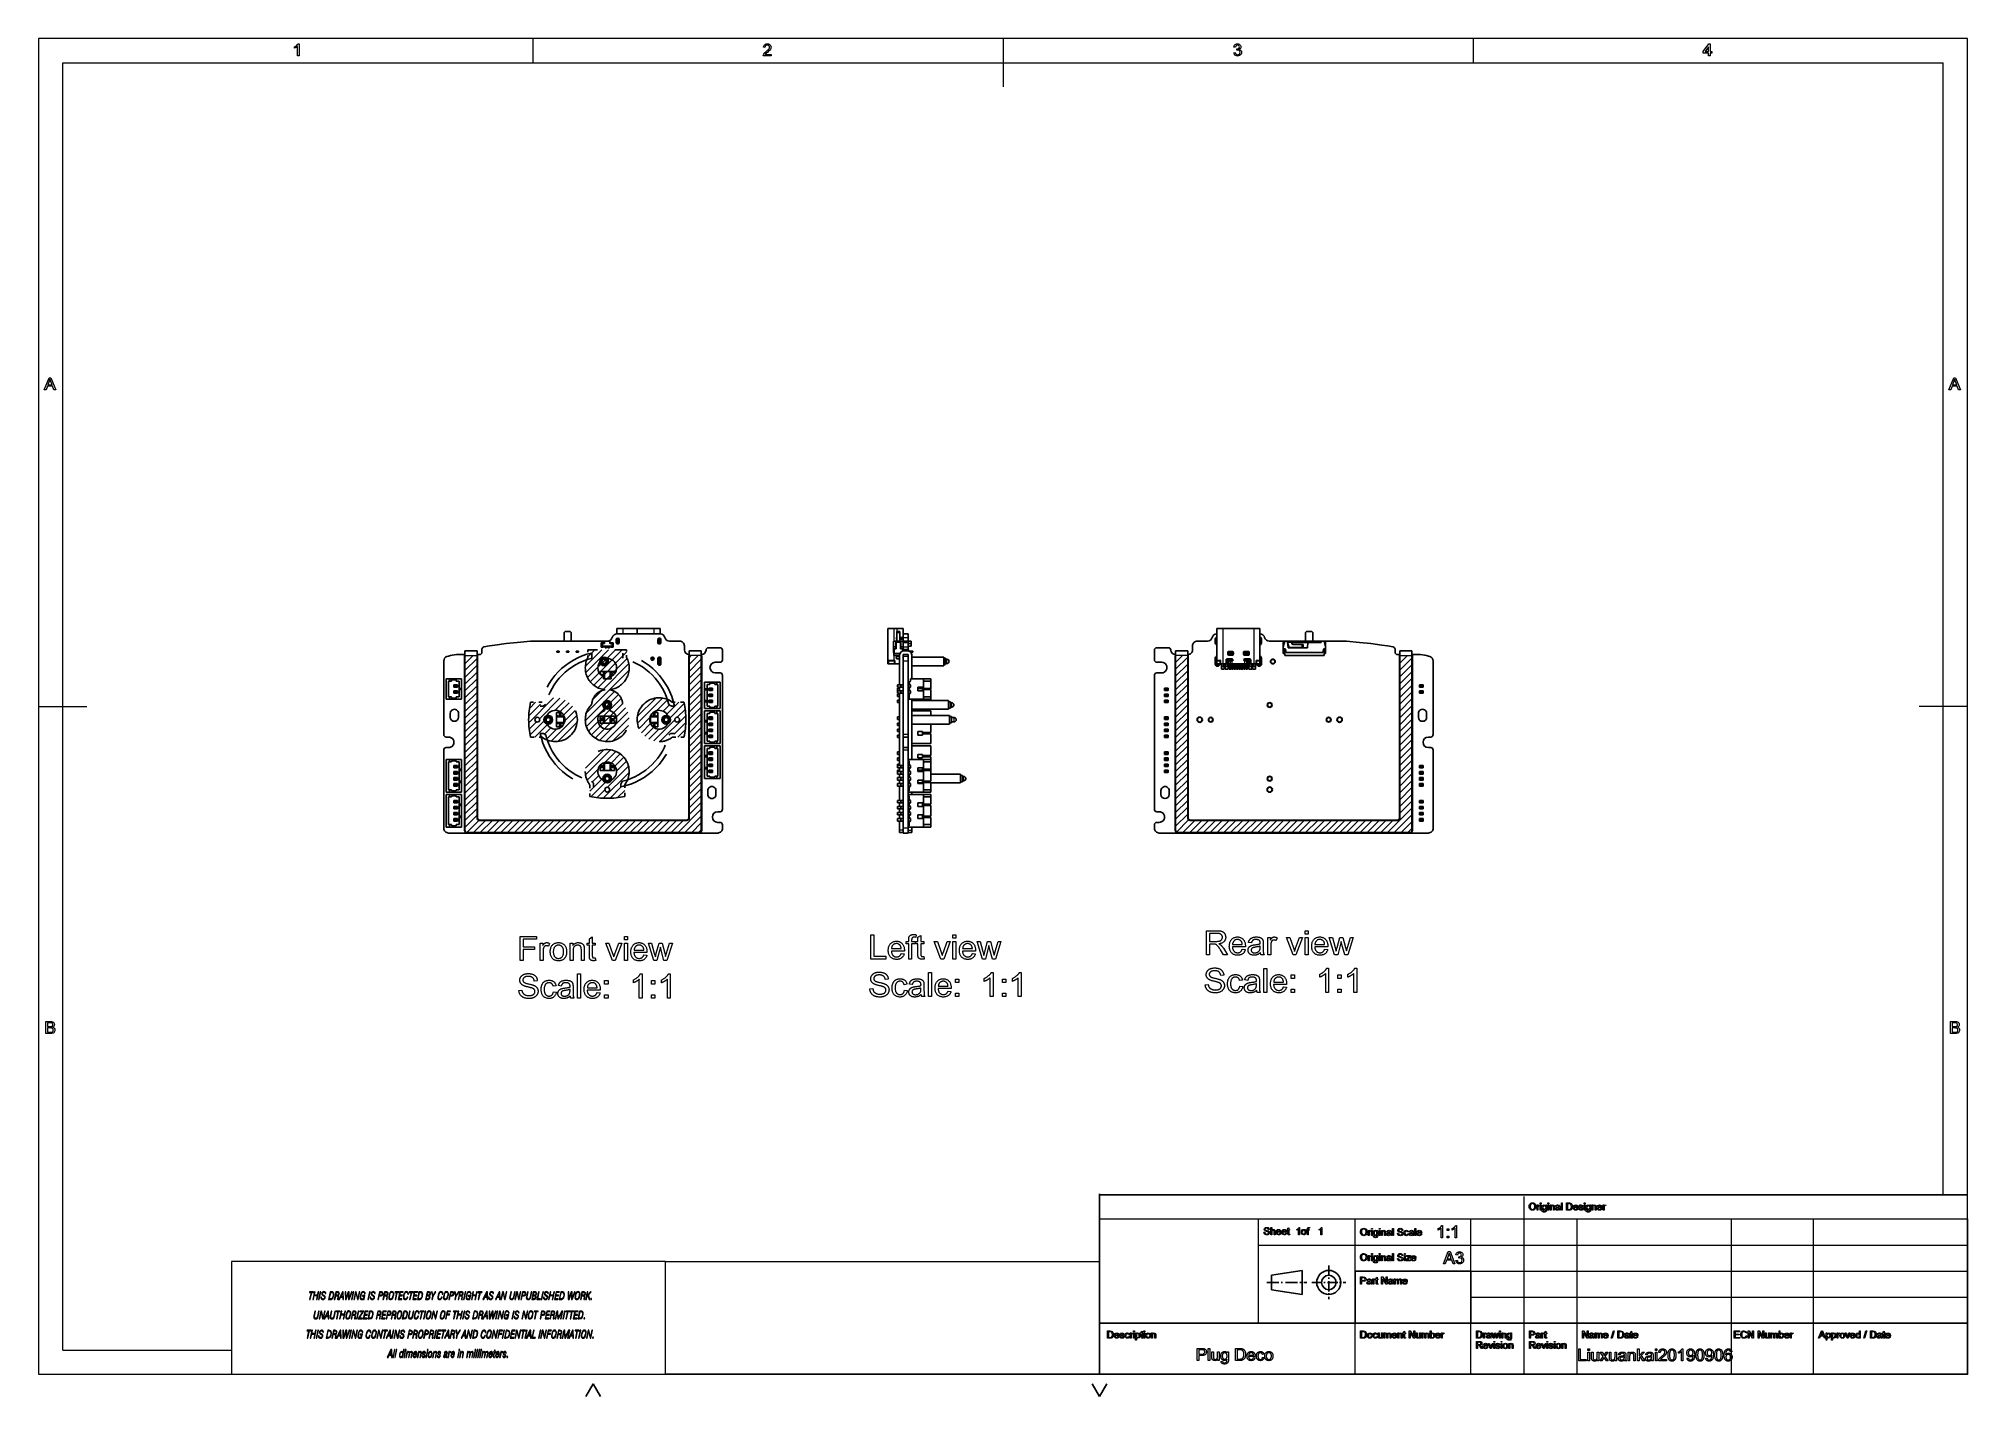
# Model space of a CAD drawing. Extents: x 10 to 410, y 5 to 287.
import ezdxf

# ---------------------------------------------------------------- set-up
doc = ezdxf.new("R2010")
doc.units = 0
doc.linetypes.add('DASHDOT', pattern=[18.5, 12, -3, 0.5, -3])
doc.linetypes.add('DASHSPACE', pattern=[30, 12, -18])

msp = doc.modelspace()

# ---------------------------------------------------------------- linework, layer by layer
at = {"color": 7, "lineweight": 13}
for p, q in [((410, 287), (10, 287)), ((10, 287), (10, 10)), ((410, 10), (410, 287)), ((15, 282), (405, 282)), ((15, 15), (15, 282)), ((405, 47.109718), (405, 282)), ((318, 46.878582), (318, 10)), ((230, 42.200001), (410, 42.200001)), ((263, 20.6), (263, 42.200001)), ((283, 10), (283, 42.200001)), ((307, 10), (307, 42.200001)), ((329, 42.200001), (329, 10)), ((361, 42.200001), (361, 10)), ((378, 42.200001), (378, 10)), ((410, 42.200001), (410, 10)), ((410, 42.200001), (410, 10)), ((263, 36.799999), (410, 36.799999)), ((140, 33.414001), (50, 33.414001)), ((50, 33.414001), (50, 10.004)), ((140, 33.414001), (230, 33.414001)), ((140, 10.004), (140, 33.414001)), ((307, 31.4), (410, 31.4)), ((307, 26), (410, 26)), ((15, 15), (50, 15)), ((10, 10), (410, 10)), ((50, 10.004), (140, 10.004)), ((230, 10), (140, 10.004))]:
    msp.add_line(p, q, dxfattribs=at)
at = {"color": 7, "lineweight": 13, "ltscale": 0.125}
for p, q in [((112.5, 287), (112.5, 282)), ((307.5, 287), (307.5, 282)), ((410, 148.5), (405, 148.5))]:
    msp.add_line(p, q, dxfattribs=at)
at = {"color": 7, "lineweight": 13, "ltscale": 0.25}
for p, q in [((210, 287), (210, 277)), ((10, 148.5), (20, 148.5)), ((410, 148.5), (400, 148.5))]:
    msp.add_line(p, q, dxfattribs=at)
at = {"color": 7, "lineweight": 25, "ltscale": 0.007071}
for p, q in [((119.174057, 164.041397), (118.97406, 163.8414)), ((120.47406, 163.8414), (120.274055, 164.041397)), ((272.962677, 164.041397), (272.762665, 163.8414)), ((274.262665, 163.8414), (274.062683, 164.041397))]:
    msp.add_line(p, q, dxfattribs=at)
at = {"color": 7, "lineweight": 25, "ltscale": 0.0275}
for p, q in [((120.274055, 164.041397), (119.174057, 164.041397)), ((272.962677, 164.041397), (274.062683, 164.041397)), ((127.379784, 162.016403), (128.479782, 162.016403)), ((139.037445, 157.324753), (139.037445, 158.424744)), ((253.999283, 157.324753), (253.999283, 158.424744)), ((254.19928, 157.324753), (254.19928, 158.424744)), ((263.439301, 157.324753), (263.439301, 158.424744)), ((263.639282, 157.324753), (263.639282, 158.424744)), ((126.429787, 144.991745), (127.529785, 144.991745)), ((129.429779, 144.991745), (128.329788, 144.991745)), ((138.430054, 147.241745), (138.430054, 146.141754)), ((138.430054, 144.241745), (138.430054, 145.341751)), ((126.429787, 135.241745), (127.529785, 135.241745)), ((129.429779, 135.241745), (128.329788, 135.241745))]:
    msp.add_line(p, q, dxfattribs=at)
at = {"color": 7, "lineweight": 25, "ltscale": 0.0325}
for p, q in [((131.242432, 164.654755), (129.942444, 164.654755)), ((138.892441, 164.654755), (137.592438, 164.654755)), ((187.438599, 164.654755), (186.138596, 164.654755)), ((189.298599, 164.654755), (187.998596, 164.654755)), ((255.644287, 164.654755), (254.344284, 164.654755)), ((263.294281, 164.654755), (261.994293, 164.654755))]:
    msp.add_line(p, q, dxfattribs=at)
at = {"color": 7, "lineweight": 25, "ltscale": 0.027834}
for p, q in [((129.942444, 164.654755), (129.942444, 163.541397)), ((138.892441, 163.541397), (138.892441, 164.654755))]:
    msp.add_line(p, q, dxfattribs=at)
at = {"color": 7, "lineweight": 25, "ltscale": 0.07175}
msp.add_line((131.242432, 164.654755), (134.112442, 164.654755), dxfattribs=at)
at = {"color": 7, "lineweight": 13, "ltscale": 0.027834}
for p, q in [((131.242432, 163.541397), (131.242432, 164.654755)), ((137.592438, 164.654755), (137.592438, 163.541397))]:
    msp.add_line(p, q, dxfattribs=at)
at = {"color": 7, "lineweight": 25, "ltscale": 0.02375}
for p, q in [((134.112442, 164.654755), (134.112442, 163.704742)), ((134.122437, 164.654755), (134.122437, 163.704742)), ((189.298599, 164.654755), (189.298599, 163.704742)), ((118.97406, 163.8414), (118.97406, 162.891403)), ((126.679787, 161.7164), (126.679787, 160.766403)), ((129.179779, 161.7164), (129.179779, 160.766403)), ((188.771561, 162.041397), (187.821548, 162.041397)), ((187.996552, 163.8414), (187.996552, 162.891403)), ((188.596558, 163.8414), (188.596558, 162.891403)), ((190.30545, 161.7164), (190.30545, 160.766403)), ((190.355453, 161.7164), (190.355453, 160.766403)), ((268.112671, 160.8414), (268.112671, 161.791397)), ((274.262665, 163.8414), (274.262665, 162.891403))]:
    msp.add_line(p, q, dxfattribs=at)
at = {"color": 7, "lineweight": 25, "ltscale": 0.08675}
msp.add_line((134.122437, 164.654755), (137.592438, 164.654755), dxfattribs=at)
at = {"color": 7, "lineweight": 25, "ltscale": 0.1825}
msp.add_line((186.138596, 164.654755), (186.138596, 157.354752), dxfattribs=at)
at = {"color": 7, "lineweight": 25, "ltscale": 0.014}
msp.add_line((187.438599, 164.654755), (187.998596, 164.654755), dxfattribs=at)
at = {"color": 7, "lineweight": 13, "ltscale": 0.065334}
msp.add_line((187.438599, 162.041412), (187.438599, 164.654755), dxfattribs=at)
at = {"color": 7, "lineweight": 25, "ltscale": 0.005}
for p, q in [((187.996552, 163.8414), (187.996552, 164.041397)), ((188.596558, 164.041397), (188.596558, 163.8414)), ((127.179787, 161.516403), (127.179787, 161.7164)), ((127.179787, 160.766403), (127.179787, 160.9664)), ((128.679779, 161.516403), (128.679779, 161.7164)), ((128.679779, 160.766403), (128.679779, 160.9664)), ((129.942444, 161.954742), (129.942444, 162.154755)), ((130.242432, 162.154755), (130.242432, 161.954742)), ((138.592438, 161.954742), (138.592438, 162.154755)), ((138.892441, 161.954742), (138.892441, 162.154755)), ((190.338593, 161.954742), (190.338593, 162.154755)), ((269.912659, 161.791397), (269.912659, 161.5914)), ((255.58429, 156.754745), (255.384293, 156.754745)), ((255.784286, 156.754745), (255.58429, 156.754745)), ((256.374298, 156.754745), (256.174286, 156.754745)), ((256.57428, 156.754745), (256.374298, 156.754745)), ((257.174286, 156.754745), (256.974274, 156.754745)), ((257.674286, 156.754745), (257.474274, 156.754745)), ((258.174286, 156.754745), (257.974274, 156.754745)), ((258.674286, 156.754745), (258.474274, 156.754745)), ((259.174286, 156.754745), (258.974274, 156.754745)), ((259.674286, 156.754745), (259.474274, 156.754745)), ((260.174286, 156.754745), (259.974274, 156.754745)), ((260.674286, 156.754745), (260.474274, 156.754745)), ((261.274292, 156.754745), (261.07428, 156.754745)), ((261.474274, 156.754745), (261.274292, 156.754745)), ((262.064301, 156.754745), (261.864288, 156.754745)), ((262.264282, 156.754745), (262.064301, 156.754745)), ((95.029778, 153.7314), (95.229782, 153.7314)), ((127.129784, 155.741745), (127.329788, 155.741745)), ((127.329788, 154.241745), (127.129784, 154.241745)), ((128.529785, 155.741745), (128.729782, 155.741745)), ((128.729782, 154.241745), (128.529785, 154.241745)), ((150.629791, 153.054749), (150.829788, 153.054749)), ((95.229782, 150.4814), (95.029778, 150.4814)), ((150.829788, 148.554749), (150.629791, 148.554749)), ((117.430054, 146.341751), (117.430054, 146.541748)), ((117.430054, 144.941742), (117.430054, 145.141754)), ((118.930054, 146.541748), (118.930054, 146.341751)), ((118.930054, 145.141754), (118.930054, 144.941742)), ((127.129784, 146.491745), (127.329788, 146.491745)), ((127.329788, 144.991745), (127.129784, 144.991745)), ((128.529785, 146.491745), (128.729782, 146.491745)), ((128.729782, 144.991745), (128.529785, 144.991745)), ((136.930054, 146.341751), (136.930054, 146.541748)), ((136.930054, 144.941742), (136.930054, 145.141754)), ((138.430054, 146.541748), (138.430054, 146.341751)), ((138.430054, 145.141754), (138.430054, 144.941742)), ((150.629791, 147.054749), (150.829788, 147.054749)), ((150.829788, 141.304749), (150.629791, 141.304749)), ((95.029778, 136.9814), (95.229782, 136.9814)), ((127.129784, 136.741745), (127.329788, 136.741745)), ((128.529785, 136.741745), (128.729782, 136.741745)), ((150.629791, 139.804749), (150.829788, 139.804749)), ((127.329788, 135.241745), (127.129784, 135.241745)), ((128.729782, 135.241745), (128.529785, 135.241745)), ((150.829788, 134.054749), (150.629791, 134.054749)), ((95.229782, 131.2314), (95.029778, 131.2314)), ((95.029778, 129.7314), (95.229782, 129.7314)), ((95.229782, 123.9814), (95.029778, 123.9814))]:
    msp.add_line(p, q, dxfattribs=at)
at = {"color": 7, "lineweight": 25, "ltscale": 0.015}
for p, q in [((188.596558, 164.041397), (187.996552, 164.041397)), ((129.79744, 161.754745), (129.79744, 162.354752)), ((129.79744, 161.754745), (129.79744, 162.354752)), ((130.397446, 162.354752), (130.397446, 161.754745)), ((138.437439, 162.354752), (138.437439, 161.754745)), ((139.037445, 161.754745), (139.037445, 162.354752)), ((187.996552, 163.8414), (188.596558, 163.8414)), ((190.105453, 160.031403), (189.505463, 160.031403)), ((190.355453, 162.016403), (190.95546, 162.016403)), ((190.355453, 161.516403), (190.95546, 161.516403)), ((190.355453, 160.9664), (190.95546, 160.9664)), ((253.999283, 161.754745), (253.999283, 162.354752)), ((254.19928, 161.754745), (254.19928, 162.354752)), ((263.439301, 161.754745), (263.439301, 162.354752)), ((263.639282, 161.754745), (263.639282, 162.354752)), ((268.412659, 162.041397), (269.012665, 162.041397)), ((272.251709, 160.741394), (272.251709, 161.3414)), ((276.012665, 162.041397), (276.612671, 162.041397)), ((255.894287, 156.234741), (255.294281, 156.234741)), ((255.384293, 156.754745), (255.384293, 157.354752)), ((255.784286, 157.354752), (255.784286, 156.754745)), ((256.069275, 156.234741), (256.669281, 156.234741)), ((256.174286, 156.754745), (256.174286, 157.354752)), ((256.264282, 157.554749), (256.264282, 158.154755)), ((256.57428, 157.354752), (256.57428, 156.754745)), ((256.974274, 156.754745), (256.974274, 157.354752)), ((257.174286, 157.354752), (257.174286, 156.754745)), ((257.474274, 156.754745), (257.474274, 157.354752)), ((257.674286, 157.354752), (257.674286, 156.754745)), ((257.974274, 156.754745), (257.974274, 157.354752)), ((258.174286, 157.354752), (258.174286, 156.754745)), ((258.474274, 156.754745), (258.474274, 157.354752)), ((258.674286, 157.354752), (258.674286, 156.754745)), ((258.974274, 156.754745), (258.974274, 157.354752)), ((259.174286, 157.354752), (259.174286, 156.754745)), ((259.474274, 156.754745), (259.474274, 157.354752)), ((259.674286, 157.354752), (259.674286, 156.754745)), ((259.974274, 156.754745), (259.974274, 157.354752)), ((260.174286, 157.354752), (260.174286, 156.754745)), ((260.474274, 156.754745), (260.474274, 157.354752)), ((260.674286, 157.354752), (260.674286, 156.754745)), ((261.07428, 156.754745), (261.07428, 157.354752)), ((261.374298, 158.154755), (261.374298, 157.554749)), ((261.474274, 157.354752), (261.474274, 156.754745)), ((261.744293, 156.234741), (262.344299, 156.234741)), ((261.864288, 156.754745), (261.864288, 157.354752)), ((262.264282, 157.354752), (262.264282, 156.754745)), ((97.229782, 153.7314), (96.629776, 153.7314)), ((149.229782, 153.054749), (148.629791, 153.054749)), ((96.629776, 150.4814), (97.229782, 150.4814)), ((148.629791, 148.554749), (149.229782, 148.554749)), ((118.03006, 147.241745), (117.430054, 147.241745)), ((118.03006, 144.241745), (117.430054, 144.241745)), ((126.429787, 145.891754), (126.429787, 146.491745)), ((126.429787, 145.591751), (126.429787, 144.991745)), ((129.429779, 145.891754), (129.429779, 146.491745)), ((129.429779, 145.591751), (129.429779, 144.991745)), ((137.830063, 147.241745), (138.430054, 147.241745)), ((137.830063, 144.241745), (138.430054, 144.241745)), ((149.229782, 147.054749), (148.629791, 147.054749)), ((148.629791, 141.304749), (149.229782, 141.304749)), ((97.229782, 136.9814), (96.629776, 136.9814)), ((149.229782, 139.804749), (148.629791, 139.804749)), ((126.429787, 135.841751), (126.429787, 135.241745)), ((129.429779, 135.841751), (129.429779, 135.241745)), ((148.629791, 134.054749), (149.229782, 134.054749)), ((96.629776, 131.2314), (97.229782, 131.2314)), ((97.229782, 129.7314), (96.629776, 129.7314)), ((96.629776, 123.9814), (97.229782, 123.9814)), ((189.295593, 122.241394), (189.295593, 122.8414)), ((190.30545, 122.8414), (190.30545, 122.241394)), ((190.31546, 122.8414), (190.31546, 122.241394))]:
    msp.add_line(p, q, dxfattribs=at)
at = {"color": 7, "lineweight": 13, "ltscale": 0.015334}
msp.add_line((187.998596, 164.654755), (187.998596, 164.041412), dxfattribs=at)
at = {"color": 7, "lineweight": 25, "ltscale": 0.045}
for p, q in [((189.298599, 162.854752), (189.298599, 164.654755)), ((120.47406, 162.041397), (120.47406, 163.8414)), ((272.762665, 162.041397), (272.762665, 163.8414))]:
    msp.add_line(p, q, dxfattribs=at)
at = {"color": 7, "lineweight": 25, "ltscale": 0.165}
for p, q in [((254.344284, 164.654755), (254.344284, 158.054749)), ((263.294281, 158.054749), (263.294281, 164.654755))]:
    msp.add_line(p, q, dxfattribs=at)
at = {"color": 7, "lineweight": 25, "ltscale": 0.15875}
msp.add_line((255.644287, 164.654755), (261.994293, 164.654755), dxfattribs=at)
at = {"color": 7, "lineweight": 13, "ltscale": 0.1825}
for p, q in [((255.644287, 157.354752), (255.644287, 164.654755)), ((261.994293, 164.654755), (261.994293, 157.354752))]:
    msp.add_line(p, q, dxfattribs=at)
at = {"color": 7, "lineweight": 25, "ltscale": 0.0625}
for p, q in [((100.929787, 160.031403), (98.429787, 160.031403)), ((144.929779, 160.031403), (147.429779, 160.031403)), ((245.806946, 160.031403), (248.306946, 160.031403)), ((294.806946, 160.031403), (292.306946, 160.031403)), ((95.229782, 154.2314), (97.729782, 154.2314)), ((148.129791, 153.554749), (150.629791, 153.554749)), ((97.729782, 149.9814), (95.229782, 149.9814)), ((150.629791, 148.054749), (148.129791, 148.054749)), ((148.129791, 147.554749), (150.629791, 147.554749)), ((150.629791, 140.804749), (148.129791, 140.804749)), ((148.129791, 140.304749), (150.629791, 140.304749)), ((95.229782, 137.4814), (97.729782, 137.4814)), ((150.629791, 133.554749), (148.129791, 133.554749)), ((97.729782, 130.7314), (95.229782, 130.7314)), ((95.229782, 130.2314), (97.729782, 130.2314)), ((97.729782, 123.4814), (95.229782, 123.4814))]:
    msp.add_line(p, q, dxfattribs=at)
at = {"color": 7, "lineweight": 25, "ltscale": 0.025}
for p, q in [((98.429787, 160.031403), (98.429787, 159.031403)), ((100.929787, 160.031403), (100.929787, 159.031403)), ((144.929779, 159.031403), (144.929779, 160.031403)), ((147.429779, 159.031403), (147.429779, 160.031403)), ((245.806946, 160.031403), (245.806946, 159.031403)), ((248.306946, 160.031403), (248.306946, 159.031403)), ((292.306946, 159.031403), (292.306946, 160.031403)), ((294.806946, 159.031403), (294.806946, 160.031403)), ((151.329788, 157.654755), (150.329788, 157.654755)), ((242.906937, 157.654755), (241.906937, 157.654755)), ((96.629776, 153.9814), (95.629776, 153.9814)), ((150.229782, 153.304749), (149.229782, 153.304749)), ((150.329788, 155.454742), (151.329788, 155.454742)), ((193.30545, 152.4814), (192.30545, 152.4814)), ((242.906937, 155.454742), (241.906937, 155.454742)), ((95.629776, 150.2314), (96.629776, 150.2314)), ((149.229782, 148.304749), (150.229782, 148.304749)), ((190.30545, 151.2314), (190.30545, 150.2314)), ((190.31546, 151.2314), (190.31546, 150.2314)), ((193.180161, 149.929749), (192.180161, 149.929749)), ((192.180161, 149.804749), (193.180161, 149.804749)), ((192.30545, 151.7314), (193.30545, 151.7314)), ((150.229782, 147.304749), (149.229782, 147.304749)), ((149.229782, 141.054749), (150.229782, 141.054749)), ((150.229782, 140.054749), (149.229782, 140.054749)), ((193.30545, 143.304749), (192.30545, 143.304749)), ((192.30545, 142.554749), (193.30545, 142.554749)), ((96.629776, 137.2314), (95.629776, 137.2314)), ((190.30545, 137.2314), (190.30545, 136.2314)), ((190.31546, 137.2314), (190.31546, 136.2314)), ((193.30545, 138.554749), (192.30545, 138.554749)), ((192.30545, 137.804749), (193.30545, 137.804749)), ((149.229782, 133.804749), (150.229782, 133.804749)), ((193.305435, 132.615753), (192.305435, 132.615753)), ((193.30545, 135.7314), (192.30545, 135.7314)), ((192.30545, 135.304749), (193.30545, 135.304749)), ((192.30545, 134.9814), (193.30545, 134.9814)), ((193.30545, 133.2314), (192.30545, 133.2314)), ((192.30545, 132.4814), (193.30545, 132.4814)), ((95.629776, 130.9814), (96.629776, 130.9814)), ((96.629776, 129.9814), (95.629776, 129.9814)), ((190.30545, 131.9814), (190.30545, 130.9814)), ((190.30545, 129.9814), (190.30545, 128.9814)), ((190.31546, 131.9814), (190.31546, 130.9814)), ((190.31546, 129.9814), (190.31546, 128.9814)), ((193.30545, 128.4814), (192.30545, 128.4814)), ((190.30545, 124.7314), (190.30545, 123.7314)), ((190.31546, 124.7314), (190.31546, 123.7314)), ((192.30545, 127.7314), (193.30545, 127.7314)), ((193.30545, 125.9814), (192.30545, 125.9814)), ((192.30545, 125.2314), (193.30545, 125.2314)), ((95.629776, 123.7314), (96.629776, 123.7314)), ((189.305603, 122.241394), (189.305603, 123.241394)), ((190.30545, 123.241394), (190.30545, 122.241394))]:
    msp.add_line(p, q, dxfattribs=at)
at = {"color": 7, "lineweight": 25, "ltscale": 0.015354}
for p, q in [((101.929787, 159.7314), (101.929787, 160.345566)), ((291.306946, 160.345566), (291.306946, 159.7314))]:
    msp.add_line(p, q, dxfattribs=at)
at = {"color": 7, "lineweight": 25, "ltscale": 0.068938}
msp.add_line((112.018265, 162.019775), (109.272682, 161.763611), dxfattribs=at)
at = {"color": 7, "lineweight": 25, "ltscale": 0.38808}
msp.add_line((112.482758, 162.041397), (128.005951, 162.041397), dxfattribs=at)
at = {"color": 7, "lineweight": 25, "ltscale": 0.02125}
for p, q in [((118.97406, 162.891403), (118.97406, 162.041397)), ((187.996552, 162.891403), (187.996552, 162.041397)), ((188.596558, 162.891403), (188.596558, 162.041397)), ((274.262665, 162.891403), (274.262665, 162.041397))]:
    msp.add_line(p, q, dxfattribs=at)
at = {"color": 7, "lineweight": 13, "ltscale": 0.11999}
msp.add_line((123.403381, 156.872559), (126.797218, 160.266403), dxfattribs=at)
at = {"color": 7, "lineweight": 13, "ltscale": 0.16704}
msp.add_line((123.486832, 155.541794), (128.211441, 160.266403), dxfattribs=at)
at = {"color": 7, "lineweight": 13, "ltscale": 0.204184}
msp.add_line((123.850449, 154.491196), (129.625641, 160.266403), dxfattribs=at)
at = {"color": 7, "lineweight": 13, "ltscale": 0.051698}
msp.add_line((123.920761, 158.804153), (125.383011, 160.266403), dxfattribs=at)
at = {"color": 7, "lineweight": 13, "ltscale": 0.001699}
msp.add_line((123.920761, 160.218353), (123.968796, 160.266403), dxfattribs=at)
at = {"color": 7, "linetype": 'DASHSPACE', "lineweight": 25, "ltscale": 0.200451}
msp.add_line((131.938812, 160.266403), (123.920761, 160.266403), dxfattribs=at)
at = {"color": 7, "linetype": 'DASHSPACE', "lineweight": 25, "ltscale": 0.04058}
for p, q in [((123.920761, 160.266403), (123.920761, 158.643188)), ((131.938812, 158.643188), (131.938812, 160.266403))]:
    msp.add_line(p, q, dxfattribs=at)
at = {"color": 7, "lineweight": 13, "ltscale": 0.234644}
msp.add_line((124.403114, 153.629654), (131.039856, 160.266403), dxfattribs=at)
at = {"color": 7, "lineweight": 25, "ltscale": 0.0125}
for p, q in [((127.179787, 161.7164), (126.679787, 161.7164)), ((126.679787, 160.766403), (127.179787, 160.766403)), ((127.379784, 161.516403), (127.379784, 162.016403)), ((128.479782, 162.016403), (128.479782, 161.516403)), ((128.679779, 161.7164), (129.179779, 161.7164)), ((129.179779, 160.766403), (128.679779, 160.766403)), ((187.798599, 162.041397), (187.298599, 162.041397)), ((187.298599, 160.8414), (187.798599, 160.8414)), ((187.798599, 160.441391), (187.298599, 160.441391)), ((189.298599, 162.041397), (188.798599, 162.041397)), ((188.798599, 160.8414), (189.298599, 160.8414)), ((188.798599, 160.441391), (189.298599, 160.441391)), ((189.298599, 162.854752), (189.298599, 162.354752)), ((190.355453, 161.516403), (190.355453, 162.016403)), ((190.95546, 161.516403), (190.95546, 162.016403)), ((270.412659, 162.041397), (269.912659, 162.041397)), ((269.912659, 161.741394), (270.412659, 161.741394)), ((101.429787, 159.2314), (100.929779, 159.2314)), ((292.306946, 159.2314), (291.806946, 159.2314)), ((95.229782, 153.7314), (95.229782, 154.2314)), ((96.104782, 152.4814), (96.104782, 152.9814)), ((96.854782, 152.9814), (96.854782, 152.4814)), ((96.854782, 152.4814), (96.854782, 152.9814)), ((97.729782, 152.2314), (97.229782, 152.2314)), ((148.629791, 152.154755), (148.129791, 152.154755)), ((149.004791, 151.804749), (149.004791, 152.304749)), ((149.754791, 152.304749), (149.754791, 151.804749)), ((149.754791, 151.804749), (149.754791, 152.304749)), ((150.629791, 153.554749), (150.629791, 153.054749)), ((188.105453, 152.9814), (188.105453, 152.4814)), ((188.105453, 151.804749), (188.105453, 152.304749)), ((188.80545, 152.9814), (188.80545, 152.4814)), ((190.80545, 152.9814), (190.30545, 152.9814)), ((190.80545, 152.4814), (190.30545, 152.4814)), ((190.80545, 153.7314), (190.80545, 154.2314)), ((190.80545, 152.4814), (190.80545, 152.9814)), ((195.005463, 153.7314), (195.005463, 154.2314)), ((243.481934, 151.804749), (243.481934, 152.304749)), ((243.70694, 151.804749), (243.70694, 152.304749)), ((244.006943, 151.804749), (244.006943, 152.304749)), ((244.231934, 151.804749), (244.231934, 152.304749)), ((296.381958, 152.9814), (296.381958, 152.4814)), ((296.606934, 152.9814), (296.606934, 152.4814)), ((296.906952, 152.9814), (296.906952, 152.4814)), ((297.131958, 152.9814), (297.131958, 152.4814)), ((95.229782, 149.9814), (95.229782, 150.4814)), ((96.104782, 151.2314), (96.104782, 151.7314)), ((96.854782, 151.7314), (96.854782, 151.2314)), ((96.854782, 151.2314), (96.854782, 151.7314)), ((97.229782, 151.9814), (97.729782, 151.9814)), ((148.129791, 151.904755), (148.629791, 151.904755)), ((148.629791, 149.704742), (148.129791, 149.704742)), ((148.129791, 149.454742), (148.629791, 149.454742)), ((149.004791, 150.554749), (149.004791, 151.054749)), ((149.004791, 149.304749), (149.004791, 149.804749)), ((149.754791, 151.054749), (149.754791, 150.554749)), ((149.754791, 150.554749), (149.754791, 151.054749)), ((149.754791, 149.804749), (149.754791, 149.304749)), ((149.754791, 149.304749), (149.754791, 149.804749)), ((150.629791, 148.554749), (150.629791, 148.054749)), ((188.105453, 151.7314), (188.105453, 151.2314)), ((188.105453, 150.554749), (188.105453, 151.054749)), ((188.105453, 149.304749), (188.105453, 149.804749)), ((188.80545, 151.7314), (188.80545, 151.2314)), ((190.80545, 151.7314), (190.30545, 151.7314)), ((190.80545, 151.2314), (190.30545, 151.2314)), ((190.80545, 151.2314), (190.80545, 151.7314)), ((195.005463, 149.9814), (195.005463, 150.4814)), ((243.481934, 150.554749), (243.481934, 151.054749)), ((243.481934, 149.304749), (243.481934, 149.804749)), ((243.70694, 150.554749), (243.70694, 151.054749)), ((243.70694, 149.304749), (243.70694, 149.804749)), ((244.006943, 150.554749), (244.006943, 151.054749)), ((244.006943, 149.304749), (244.006943, 149.804749)), ((244.231934, 150.554749), (244.231934, 151.054749)), ((244.231934, 149.304749), (244.231934, 149.804749)), ((296.381958, 151.7314), (296.381958, 151.2314)), ((296.606934, 151.7314), (296.606934, 151.2314)), ((296.906952, 151.7314), (296.906952, 151.2314)), ((297.131958, 151.7314), (297.131958, 151.2314)), ((148.629791, 145.554749), (148.129791, 145.554749)), ((148.129791, 145.304749), (148.629791, 145.304749)), ((149.004791, 145.804749), (149.004791, 146.304749)), ((149.004791, 144.554749), (149.004791, 145.054749)), ((149.754791, 146.304749), (149.754791, 145.804749)), ((149.754791, 145.804749), (149.754791, 146.304749)), ((149.754791, 145.054749), (149.754791, 144.554749)), ((149.754791, 144.554749), (149.754791, 145.054749)), ((150.629791, 147.554749), (150.629791, 147.054749)), ((188.105453, 145.804749), (188.105453, 146.304749)), ((188.105453, 144.554749), (188.105453, 145.054749)), ((243.481934, 145.804749), (243.481934, 146.304749)), ((243.481934, 144.554749), (243.481934, 145.054749)), ((243.70694, 145.804749), (243.70694, 146.304749)), ((243.70694, 144.554749), (243.70694, 145.054749)), ((244.006943, 145.804749), (244.006943, 146.304749)), ((244.006943, 144.554749), (244.006943, 145.054749)), ((244.231934, 145.804749), (244.231934, 146.304749)), ((244.231934, 144.554749), (244.231934, 145.054749)), ((94.529778, 142.154755), (95.029778, 142.154755)), ((148.629791, 143.054749), (148.129791, 143.054749)), ((148.129791, 142.804749), (148.629791, 142.804749)), ((149.004791, 143.304749), (149.004791, 143.804749)), ((149.004791, 142.054749), (149.004791, 142.554749)), ((149.754791, 143.804749), (149.754791, 143.304749)), ((149.754791, 143.304749), (149.754791, 143.804749)), ((149.754791, 142.554749), (149.754791, 142.054749)), ((149.754791, 142.054749), (149.754791, 142.554749)), ((150.629791, 141.304749), (150.629791, 140.804749)), ((150.629791, 140.304749), (150.629791, 139.804749)), ((188.105453, 143.304749), (188.105453, 143.804749)), ((188.105453, 142.054749), (188.105453, 142.554749)), ((189.305603, 142.654755), (189.305603, 142.154755)), ((190.30545, 142.154755), (190.30545, 142.654755)), ((243.481934, 143.304749), (243.481934, 143.804749)), ((243.481934, 142.054749), (243.481934, 142.554749)), ((243.70694, 143.304749), (243.70694, 143.804749)), ((243.70694, 142.054749), (243.70694, 142.554749)), ((244.006943, 143.304749), (244.006943, 143.804749)), ((244.006943, 142.054749), (244.006943, 142.554749)), ((244.231934, 143.304749), (244.231934, 143.804749)), ((244.231934, 142.054749), (244.231934, 142.554749)), ((298.20694, 142.154755), (298.70694, 142.154755)), ((95.029778, 139.954742), (94.529778, 139.954742)), ((95.229782, 136.9814), (95.229782, 137.4814)), ((96.104782, 135.7314), (96.104782, 136.2314)), ((96.854782, 136.2314), (96.854782, 135.7314)), ((96.854782, 135.7314), (96.854782, 136.2314)), ((148.629791, 138.304749), (148.129791, 138.304749)), ((148.129791, 138.054749), (148.629791, 138.054749)), ((149.004791, 138.554749), (149.004791, 139.054749)), ((149.004791, 137.304749), (149.004791, 137.804749)), ((149.004791, 136.054749), (149.004791, 136.554749)), ((149.754791, 139.054749), (149.754791, 138.554749)), ((149.754791, 138.554749), (149.754791, 139.054749)), ((149.754791, 137.804749), (149.754791, 137.304749)), ((149.754791, 137.304749), (149.754791, 137.804749)), ((149.754791, 136.554749), (149.754791, 136.054749)), ((149.754791, 136.054749), (149.754791, 136.554749)), ((188.105453, 138.554749), (188.105453, 139.054749)), ((188.105453, 137.304749), (188.105453, 137.804749)), ((188.105453, 136.2314), (188.105453, 135.7314)), ((188.80545, 136.2314), (188.80545, 135.7314)), ((189.305603, 139.954742), (189.305603, 139.454742)), ((190.30545, 139.454742), (190.30545, 139.954742)), ((190.80545, 136.2314), (190.30545, 136.2314)), ((190.80545, 135.7314), (190.80545, 136.2314)), ((195.005463, 136.9814), (195.005463, 137.4814)), ((243.481934, 138.554749), (243.481934, 139.054749)), ((243.481934, 137.304749), (243.481934, 137.804749)), ((243.481934, 136.054749), (243.481934, 136.554749)), ((243.70694, 138.554749), (243.70694, 139.054749)), ((243.70694, 137.304749), (243.70694, 137.804749)), ((243.70694, 136.054749), (243.70694, 136.554749)), ((244.006943, 138.554749), (244.006943, 139.054749)), ((244.006943, 137.304749), (244.006943, 137.804749)), ((244.006943, 136.054749), (244.006943, 136.554749)), ((244.231934, 138.554749), (244.231934, 139.054749)), ((244.231934, 137.304749), (244.231934, 137.804749)), ((244.231934, 136.054749), (244.231934, 136.554749)), ((296.381958, 136.2314), (296.381958, 135.7314)), ((296.606934, 136.2314), (296.606934, 135.7314)), ((296.906952, 136.2314), (296.906952, 135.7314)), ((297.131958, 136.2314), (297.131958, 135.7314)), ((298.20694, 139.954742), (298.70694, 139.954742)), ((96.104782, 134.4814), (96.104782, 134.9814)), ((96.104782, 133.2314), (96.104782, 133.7314)), ((96.104782, 131.9814), (96.104782, 132.4814)), ((96.854782, 134.9814), (96.854782, 134.4814)), ((96.854782, 134.4814), (96.854782, 134.9814)), ((96.854782, 133.7314), (96.854782, 133.2314)), ((96.854782, 133.2314), (96.854782, 133.7314)), ((96.854782, 132.4814), (96.854782, 131.9814)), ((96.854782, 131.9814), (96.854782, 132.4814)), ((97.729782, 135.4814), (97.229782, 135.4814)), ((97.229782, 135.2314), (97.729782, 135.2314)), ((97.729782, 132.9814), (97.229782, 132.9814)), ((97.229782, 132.7314), (97.729782, 132.7314)), ((148.629791, 135.804749), (148.129791, 135.804749)), ((148.129791, 135.554749), (148.629791, 135.554749)), ((149.004791, 134.804749), (149.004791, 135.304749)), ((149.754791, 135.304749), (149.754791, 134.804749)), ((149.754791, 134.804749), (149.754791, 135.304749)), ((150.629791, 134.054749), (150.629791, 133.554749)), ((188.105453, 134.9814), (188.105453, 134.4814)), ((188.105453, 133.7314), (188.105453, 133.2314)), ((188.105453, 132.4814), (188.105453, 131.9814)), ((188.80545, 134.9814), (188.80545, 134.4814)), ((188.80545, 133.7314), (188.80545, 133.2314)), ((188.80545, 132.4814), (188.80545, 131.9814)), ((190.80545, 135.7314), (190.30545, 135.7314)), ((190.80545, 134.9814), (190.30545, 134.9814)), ((190.80545, 134.4814), (190.30545, 134.4814)), ((190.80545, 133.7314), (190.30545, 133.7314)), ((190.80545, 133.2314), (190.30545, 133.2314)), ((190.80545, 132.4814), (190.30545, 132.4814)), ((190.80545, 134.4814), (190.80545, 134.9814)), ((190.80545, 133.2314), (190.80545, 133.7314)), ((190.80545, 131.9814), (190.80545, 132.4814)), ((243.481934, 134.804749), (243.481934, 135.304749)), ((243.70694, 134.804749), (243.70694, 135.304749)), ((244.006943, 134.804749), (244.006943, 135.304749)), ((244.231934, 134.804749), (244.231934, 135.304749)), ((296.381958, 134.9814), (296.381958, 134.4814)), ((296.381958, 133.7314), (296.381958, 133.2314)), ((296.381958, 132.4814), (296.381958, 131.9814)), ((296.606934, 134.9814), (296.606934, 134.4814)), ((296.606934, 133.7314), (296.606934, 133.2314)), ((296.606934, 132.4814), (296.606934, 131.9814)), ((296.906952, 134.9814), (296.906952, 134.4814)), ((296.906952, 133.7314), (296.906952, 133.2314)), ((296.906952, 132.4814), (296.906952, 131.9814)), ((297.131958, 134.9814), (297.131958, 134.4814)), ((297.131958, 133.7314), (297.131958, 133.2314)), ((297.131958, 132.4814), (297.131958, 131.9814)), ((95.229782, 130.7314), (95.229782, 131.2314)), ((95.229782, 129.7314), (95.229782, 130.2314)), ((96.104782, 128.4814), (96.104782, 128.9814)), ((96.854782, 128.9814), (96.854782, 128.4814)), ((96.854782, 128.4814), (96.854782, 128.9814)), ((97.729782, 128.2314), (97.229782, 128.2314)), ((188.105453, 128.9814), (188.105453, 128.4814)), ((188.80545, 128.9814), (188.80545, 128.4814)), ((190.80545, 131.9814), (190.30545, 131.9814)), ((190.30545, 130.7314), (190.30545, 130.2314)), ((190.80545, 128.9814), (190.30545, 128.9814)), ((190.80545, 128.4814), (190.30545, 128.4814)), ((190.31546, 130.7314), (190.31546, 130.2314)), ((190.80545, 128.4814), (190.80545, 128.9814)), ((191.105453, 130.7314), (191.105453, 130.2314)), ((195.005463, 130.7314), (195.005463, 131.2314)), ((195.005463, 129.7314), (195.005463, 130.2314)), ((296.381958, 128.9814), (296.381958, 128.4814)), ((296.606934, 128.9814), (296.606934, 128.4814)), ((296.906952, 128.9814), (296.906952, 128.4814)), ((297.131958, 128.9814), (297.131958, 128.4814)), ((96.104782, 127.2314), (96.104782, 127.7314)), ((96.104782, 125.9814), (96.104782, 126.4814)), ((96.104782, 124.7314), (96.104782, 125.2314)), ((96.854782, 127.7314), (96.854782, 127.2314)), ((96.854782, 127.2314), (96.854782, 127.7314)), ((96.854782, 126.4814), (96.854782, 125.9814)), ((96.854782, 125.9814), (96.854782, 126.4814)), ((96.854782, 125.2314), (96.854782, 124.7314)), ((96.854782, 124.7314), (96.854782, 125.2314)), ((97.229782, 127.9814), (97.729782, 127.9814)), ((97.729782, 125.7314), (97.229782, 125.7314)), ((97.229782, 125.4814), (97.729782, 125.4814)), ((151.329788, 126.654747), (150.829788, 126.654747)), ((150.829788, 124.45475), (151.329788, 124.45475)), ((188.105453, 127.7314), (188.105453, 127.2314)), ((188.105453, 126.4814), (188.105453, 125.9814)), ((188.105453, 125.2314), (188.105453, 124.7314)), ((188.80545, 127.7314), (188.80545, 127.2314)), ((188.80545, 126.4814), (188.80545, 125.9814)), ((188.80545, 125.2314), (188.80545, 124.7314)), ((190.80545, 127.7314), (190.30545, 127.7314)), ((190.80545, 127.2314), (190.30545, 127.2314)), ((190.80545, 126.4814), (190.30545, 126.4814)), ((190.80545, 125.9814), (190.30545, 125.9814)), ((190.80545, 125.2314), (190.30545, 125.2314)), ((190.80545, 124.7314), (190.30545, 124.7314)), ((190.80545, 127.2314), (190.80545, 127.7314)), ((190.80545, 125.9814), (190.80545, 126.4814)), ((190.80545, 124.7314), (190.80545, 125.2314)), ((242.406937, 126.654747), (241.906937, 126.654747)), ((242.406937, 124.45475), (241.906937, 124.45475)), ((296.381958, 127.7314), (296.381958, 127.2314)), ((296.381958, 126.4814), (296.381958, 125.9814)), ((296.381958, 125.2314), (296.381958, 124.7314)), ((296.606934, 127.7314), (296.606934, 127.2314)), ((296.606934, 126.4814), (296.606934, 125.9814)), ((296.606934, 125.2314), (296.606934, 124.7314)), ((296.906952, 127.7314), (296.906952, 127.2314)), ((296.906952, 126.4814), (296.906952, 125.9814)), ((296.906952, 125.2314), (296.906952, 124.7314)), ((297.131958, 127.7314), (297.131958, 127.2314)), ((297.131958, 126.4814), (297.131958, 125.9814)), ((297.131958, 125.2314), (297.131958, 124.7314)), ((95.229782, 123.4814), (95.229782, 123.9814)), ((188.505463, 122.8414), (188.505463, 122.3414)), ((190.30545, 122.8414), (190.30545, 122.3414)), ((191.105453, 122.8414), (191.105453, 122.3414)), ((195.005463, 123.4814), (195.005463, 123.9814))]:
    msp.add_line(p, q, dxfattribs=at)
at = {"color": 7, "lineweight": 25, "ltscale": 0.01375}
for p, q in [((126.929787, 160.9664), (126.929787, 161.516403)), ((128.929779, 161.516403), (128.929779, 160.9664)), ((190.355453, 160.9664), (190.355453, 161.516403)), ((190.95546, 160.9664), (190.95546, 161.516403)), ((96.754776, 152.881393), (96.204773, 152.881393)), ((96.204773, 152.58139), (96.754776, 152.58139)), ((127.129784, 154.716751), (127.129784, 155.266754)), ((128.729782, 155.266754), (128.729782, 154.716751)), ((149.654785, 152.204742), (149.104782, 152.204742)), ((96.754776, 151.631393), (96.204773, 151.631393)), ((96.204773, 151.33139), (96.754776, 151.33139)), ((149.104782, 151.904755), (149.654785, 151.904755)), ((149.654785, 150.954742), (149.104782, 150.954742)), ((149.104782, 150.654755), (149.654785, 150.654755)), ((149.654785, 149.704742), (149.104782, 149.704742)), ((149.104782, 149.404755), (149.654785, 149.404755)), ((117.90506, 146.541748), (118.455055, 146.541748)), ((118.455055, 144.941742), (117.90506, 144.941742)), ((127.129784, 145.466751), (127.129784, 146.016754)), ((128.729782, 146.016754), (128.729782, 145.466751)), ((137.40506, 146.541748), (137.955063, 146.541748)), ((137.955063, 144.941742), (137.40506, 144.941742)), ((149.654785, 146.204742), (149.104782, 146.204742)), ((149.104782, 145.904755), (149.654785, 145.904755)), ((149.654785, 144.954742), (149.104782, 144.954742)), ((149.104782, 144.654755), (149.654785, 144.654755)), ((199.30545, 146.191742), (199.855453, 146.191742)), ((199.30545, 145.291748), (199.855453, 145.291748)), ((149.654785, 143.704742), (149.104782, 143.704742)), ((149.104782, 143.404755), (149.654785, 143.404755)), ((149.654785, 142.454742), (149.104782, 142.454742)), ((149.104782, 142.154755), (149.654785, 142.154755)), ((96.754776, 136.131393), (96.204773, 136.131393)), ((127.129784, 135.716751), (127.129784, 136.266754)), ((128.729782, 136.266754), (128.729782, 135.716751)), ((149.654785, 138.954742), (149.104782, 138.954742)), ((149.104782, 138.654755), (149.654785, 138.654755)), ((149.654785, 137.704742), (149.104782, 137.704742)), ((149.104782, 137.404755), (149.654785, 137.404755)), ((149.654785, 136.454742), (149.104782, 136.454742)), ((149.104782, 136.154755), (149.654785, 136.154755)), ((96.204773, 135.83139), (96.754776, 135.83139)), ((96.754776, 134.881393), (96.204773, 134.881393)), ((96.204773, 134.58139), (96.754776, 134.58139)), ((96.754776, 133.631393), (96.204773, 133.631393)), ((96.204773, 133.33139), (96.754776, 133.33139)), ((96.754776, 132.381393), (96.204773, 132.381393)), ((96.204773, 132.08139), (96.754776, 132.08139)), ((149.654785, 135.204742), (149.104782, 135.204742)), ((149.104782, 134.904755), (149.654785, 134.904755)), ((96.754776, 128.881393), (96.204773, 128.881393)), ((96.204773, 128.58139), (96.754776, 128.58139)), ((96.754776, 127.631393), (96.204773, 127.631393)), ((96.204773, 127.331398), (96.754776, 127.331398)), ((96.754776, 126.381393), (96.204773, 126.381393)), ((96.204773, 126.081398), (96.754776, 126.081398)), ((96.754776, 125.131393), (96.204773, 125.131393)), ((96.204773, 124.831398), (96.754776, 124.831398))]:
    msp.add_line(p, q, dxfattribs=at)
at = {"color": 7, "lineweight": 25, "ltscale": 0.01125}
for p, q in [((126.929787, 161.516403), (127.379784, 161.516403)), ((128.479782, 161.516403), (128.929779, 161.516403))]:
    msp.add_line(p, q, dxfattribs=at)
at = {"color": 7, "lineweight": 25, "ltscale": 0.05}
for p, q in [((128.929779, 160.9664), (126.929787, 160.9664)), ((151.829788, 160.154755), (151.829788, 158.154755)), ((241.406937, 158.154755), (241.406937, 160.154755)), ((97.729782, 154.2314), (97.729782, 152.2314)), ((97.729782, 151.9814), (97.729782, 149.9814)), ((148.129791, 145.554749), (148.129791, 147.554749)), ((148.129791, 140.804749), (148.129791, 142.804749)), ((148.129791, 138.304749), (148.129791, 140.304749)), ((195.005463, 140.804749), (195.005463, 142.804749)), ((195.005463, 138.304749), (195.005463, 140.304749)), ((97.729782, 137.4814), (97.729782, 135.4814)), ((97.729782, 132.7314), (97.729782, 130.7314)), ((148.129791, 133.554749), (148.129791, 135.554749)), ((97.729782, 130.2314), (97.729782, 128.2314)), ((97.729782, 125.4814), (97.729782, 123.4814))]:
    msp.add_line(p, q, dxfattribs=at)
at = {"color": 7, "lineweight": 25, "ltscale": 0.00875}
for p, q in [((127.479782, 160.616394), (127.479782, 160.9664)), ((127.779785, 160.9664), (127.779785, 160.616394)), ((128.079788, 160.9664), (128.079788, 160.616394)), ((128.379791, 160.616394), (128.379791, 160.9664)), ((138.592438, 158.394745), (138.592438, 158.044754)), ((138.592438, 157.704742), (138.592438, 157.354752)), ((138.892441, 158.044754), (138.892441, 158.394745)), ((138.892441, 157.354752), (138.892441, 157.704742)), ((190.55545, 153.181396), (190.55545, 153.531403)), ((190.55545, 151.931396), (190.55545, 152.281403)), ((190.55545, 135.181396), (190.55545, 135.531403)), ((190.55545, 133.931396), (190.55545, 134.281403)), ((190.55545, 132.681396), (190.55545, 133.031403)), ((190.55545, 127.931396), (190.55545, 128.281403)), ((190.55545, 126.681396), (190.55545, 127.031395)), ((190.55545, 125.431396), (190.55545, 125.781395))]:
    msp.add_line(p, q, dxfattribs=at)
at = {"color": 7, "lineweight": 25, "ltscale": 0.0075}
for p, q in [((127.779785, 160.616394), (127.479782, 160.616394)), ((128.079788, 160.616394), (128.379791, 160.616394)), ((129.942444, 162.454742), (129.942444, 162.154755)), ((129.942444, 162.454742), (130.242432, 162.454742)), ((129.942444, 161.954742), (129.942444, 161.654755)), ((130.242432, 161.654755), (129.942444, 161.654755)), ((130.242432, 162.154755), (130.242432, 162.454742)), ((130.242432, 161.654755), (130.242432, 161.954742)), ((138.892441, 162.454742), (138.592438, 162.454742)), ((138.592438, 162.454742), (138.592438, 162.154755)), ((138.592438, 161.954742), (138.592438, 161.654755)), ((138.592438, 161.654755), (138.892441, 161.654755)), ((138.892441, 162.154755), (138.892441, 162.454742)), ((138.892441, 161.654755), (138.892441, 161.954742)), ((188.998596, 162.504745), (188.998596, 162.804749)), ((268.112671, 160.421402), (268.412659, 160.421402)), ((269.012665, 162.041397), (269.012665, 161.741394)), ((270.412659, 162.041397), (270.412659, 161.741394)), ((273.712677, 162.041397), (273.712677, 161.741394)), ((275.992676, 162.041397), (275.992676, 161.741394)), ((276.012665, 162.041397), (276.012665, 161.741394)), ((276.912659, 160.421402), (276.612671, 160.421402)), ((138.892441, 158.394745), (138.592438, 158.394745)), ((138.592438, 157.354752), (138.892441, 157.354752)), ((257.219299, 156.234741), (256.919281, 156.234741)), ((257.719299, 156.234741), (257.419281, 156.234741)), ((258.219299, 156.234741), (257.919281, 156.234741)), ((258.719299, 156.234741), (258.419281, 156.234741)), ((259.219299, 156.234741), (258.919281, 156.234741)), ((259.719299, 156.234741), (259.419281, 156.234741)), ((260.219299, 156.234741), (259.919281, 156.234741)), ((260.719299, 156.234741), (260.419281, 156.234741)), ((268.112671, 159.441391), (268.412659, 159.441391)), ((276.612671, 159.441391), (276.912659, 159.441391)), ((96.204773, 152.881393), (96.204773, 152.58139)), ((96.754776, 152.58139), (96.754776, 152.881393)), ((149.104782, 152.204742), (149.104782, 151.904755)), ((149.654785, 151.904755), (149.654785, 152.204742)), ((244.006943, 152.304749), (243.70694, 152.304749)), ((296.906952, 152.9814), (296.606934, 152.9814)), ((296.606934, 152.4814), (296.906952, 152.4814)), ((96.204773, 151.631393), (96.204773, 151.33139)), ((96.754776, 151.33139), (96.754776, 151.631393)), ((149.104782, 150.954742), (149.104782, 150.654755)), ((149.104782, 149.704742), (149.104782, 149.404755)), ((149.654785, 150.654755), (149.654785, 150.954742)), ((149.654785, 149.404755), (149.654785, 149.704742)), ((243.70694, 151.804749), (244.006943, 151.804749)), ((244.006943, 151.054749), (243.70694, 151.054749)), ((243.70694, 150.554749), (244.006943, 150.554749)), ((244.006943, 149.804749), (243.70694, 149.804749)), ((243.70694, 149.304749), (244.006943, 149.304749)), ((296.906952, 151.7314), (296.606934, 151.7314)), ((296.606934, 151.2314), (296.906952, 151.2314)), ((149.104782, 146.204742), (149.104782, 145.904755)), ((149.104782, 144.954742), (149.104782, 144.654755)), ((149.654785, 145.904755), (149.654785, 146.204742)), ((149.654785, 144.654755), (149.654785, 144.954742)), ((244.006943, 146.304749), (243.70694, 146.304749)), ((243.70694, 145.804749), (244.006943, 145.804749)), ((244.006943, 145.054749), (243.70694, 145.054749)), ((243.70694, 144.554749), (244.006943, 144.554749)), ((149.104782, 143.704742), (149.104782, 143.404755)), ((149.104782, 142.454742), (149.104782, 142.154755)), ((149.654785, 143.404755), (149.654785, 143.704742)), ((149.654785, 142.154755), (149.654785, 142.454742)), ((244.006943, 143.804749), (243.70694, 143.804749)), ((243.70694, 143.304749), (244.006943, 143.304749)), ((244.006943, 142.554749), (243.70694, 142.554749)), ((243.70694, 142.054749), (244.006943, 142.054749)), ((96.204773, 136.131393), (96.204773, 135.83139)), ((96.754776, 135.83139), (96.754776, 136.131393)), ((149.104782, 138.954742), (149.104782, 138.654755)), ((149.104782, 137.704742), (149.104782, 137.404755)), ((149.104782, 136.454742), (149.104782, 136.154755)), ((149.654785, 138.654755), (149.654785, 138.954742)), ((149.654785, 137.404755), (149.654785, 137.704742)), ((149.654785, 136.154755), (149.654785, 136.454742)), ((244.006943, 139.054749), (243.70694, 139.054749)), ((243.70694, 138.554749), (244.006943, 138.554749)), ((244.006943, 137.804749), (243.70694, 137.804749)), ((243.70694, 137.304749), (244.006943, 137.304749)), ((244.006943, 136.554749), (243.70694, 136.554749)), ((243.70694, 136.054749), (244.006943, 136.054749)), ((296.906952, 136.2314), (296.606934, 136.2314)), ((96.204773, 134.881393), (96.204773, 134.58139)), ((96.204773, 133.631393), (96.204773, 133.33139)), ((96.204773, 132.381393), (96.204773, 132.08139)), ((96.754776, 134.58139), (96.754776, 134.881393)), ((96.754776, 133.33139), (96.754776, 133.631393)), ((96.754776, 132.08139), (96.754776, 132.381393)), ((149.104782, 135.204742), (149.104782, 134.904755)), ((149.654785, 134.904755), (149.654785, 135.204742)), ((244.006943, 135.304749), (243.70694, 135.304749)), ((243.70694, 134.804749), (244.006943, 134.804749)), ((296.606934, 135.7314), (296.906952, 135.7314)), ((296.906952, 134.9814), (296.606934, 134.9814)), ((296.606934, 134.4814), (296.906952, 134.4814)), ((296.906952, 133.7314), (296.606934, 133.7314)), ((296.606934, 133.2314), (296.906952, 133.2314)), ((296.906952, 132.4814), (296.606934, 132.4814)), ((96.204773, 128.881393), (96.204773, 128.58139)), ((96.754776, 128.58139), (96.754776, 128.881393)), ((296.606934, 131.9814), (296.906952, 131.9814)), ((296.906952, 128.9814), (296.606934, 128.9814)), ((296.606934, 128.4814), (296.906952, 128.4814)), ((96.204773, 127.631393), (96.204773, 127.331398)), ((96.204773, 126.381393), (96.204773, 126.081398)), ((96.204773, 125.131393), (96.204773, 124.831398)), ((96.754776, 127.331398), (96.754776, 127.631393)), ((96.754776, 126.081398), (96.754776, 126.381393)), ((96.754776, 124.831398), (96.754776, 125.131393)), ((296.906952, 127.7314), (296.606934, 127.7314)), ((296.606934, 127.2314), (296.906952, 127.2314)), ((296.906952, 126.4814), (296.606934, 126.4814)), ((296.606934, 125.9814), (296.906952, 125.9814)), ((296.906952, 125.2314), (296.606934, 125.2314)), ((296.606934, 124.7314), (296.906952, 124.7314))]:
    msp.add_line(p, q, dxfattribs=at)
at = {"color": 7, "lineweight": 25, "ltscale": 0.011375}
for p, q in [((129.942444, 163.541397), (130.397446, 163.541397)), ((138.437439, 163.541397), (138.892441, 163.541397))]:
    msp.add_line(p, q, dxfattribs=at)
at = {"color": 7, "lineweight": 25, "ltscale": 0.003732}
msp.add_line((129.942444, 162.462036), (129.942444, 162.611328), dxfattribs=at)
at = {"color": 7, "lineweight": 25, "ltscale": 0.000182}
for p, q in [((129.942444, 162.454742), (129.942444, 162.462036)), ((130.242432, 162.462036), (130.242432, 162.454742)), ((138.592438, 162.454742), (138.592438, 162.462036)), ((138.892441, 162.462036), (138.892441, 162.454742))]:
    msp.add_line(p, q, dxfattribs=at)
at = {"color": 7, "lineweight": 13, "ltscale": 0.0075}
for p, q in [((130.242432, 162.154755), (129.942444, 162.154755)), ((129.942444, 161.954742), (130.242432, 161.954742)), ((138.592438, 162.154755), (138.892441, 162.154755)), ((138.892441, 161.954742), (138.592438, 161.954742)), ((188.998596, 162.504745), (189.298599, 162.504745)), ((138.592438, 158.044754), (138.892441, 158.044754)), ((138.892441, 157.704742), (138.592438, 157.704742))]:
    msp.add_line(p, q, dxfattribs=at)
at = {"color": 7, "lineweight": 25, "ltscale": 0.003919}
msp.add_line((129.942444, 161.497986), (129.942444, 161.654755), dxfattribs=at)
at = {"color": 7, "lineweight": 25, "ltscale": 0.003878}
for p, q in [((130.242432, 162.617157), (130.242432, 162.462036)), ((138.592438, 162.462036), (138.592438, 162.617172))]:
    msp.add_line(p, q, dxfattribs=at)
at = {"color": 7, "lineweight": 25, "ltscale": 0.004071}
msp.add_line((130.242432, 161.654755), (130.242432, 161.491898), dxfattribs=at)
at = {"color": 7, "lineweight": 25, "ltscale": 0.014995}
for p, q in [((130.397446, 162.354752), (130.396759, 161.754944)), ((138.437439, 161.754745), (138.437332, 162.354553)), ((139.037445, 162.354752), (139.036758, 161.754944))]:
    msp.add_line(p, q, dxfattribs=at)
at = {"color": 7, "lineweight": 25, "ltscale": 0.201}
msp.add_line((130.397446, 163.541397), (138.437439, 163.541397), dxfattribs=at)
at = {"color": 7, "lineweight": 25, "ltscale": 0.000291}
msp.add_line((134.114975, 163.672882), (134.126602, 163.672882), dxfattribs=at)
at = {"color": 7, "lineweight": 25, "ltscale": 0.004065}
msp.add_line((138.592438, 161.492142), (138.592438, 161.654755), dxfattribs=at)
at = {"color": 7, "lineweight": 25, "ltscale": 0.003727}
msp.add_line((138.892441, 162.611115), (138.892441, 162.462036), dxfattribs=at)
at = {"color": 7, "lineweight": 25, "ltscale": 0.003922}
msp.add_line((138.892441, 161.654755), (138.892441, 161.497879), dxfattribs=at)
at = {"color": 7, "lineweight": 25, "ltscale": 0.052521}
for p, q in [((142.929779, 162.041397), (140.828934, 162.041397)), ((252.407791, 162.041397), (250.306946, 162.041397))]:
    msp.add_line(p, q, dxfattribs=at)
at = {"color": 7, "lineweight": 25, "ltscale": 0.02025}
for p, q in [((143.929779, 161.041397), (143.929779, 160.2314)), ((249.306946, 161.041397), (249.306946, 160.2314))]:
    msp.add_line(p, q, dxfattribs=at)
at = {"color": 7, "lineweight": 25, "ltscale": 0.060049}
for p, q in [((148.927826, 160.654755), (151.329788, 160.654755)), ((244.308899, 160.654755), (241.906937, 160.654755))]:
    msp.add_line(p, q, dxfattribs=at)
at = {"color": 7, "lineweight": 25, "ltscale": 0.03}
for p, q in [((187.298599, 160.8414), (187.298599, 162.041397)), ((187.798599, 162.041397), (187.798599, 160.8414)), ((188.798599, 160.8414), (188.798599, 162.041397)), ((189.298599, 162.041397), (189.298599, 160.8414)), ((127.329788, 155.741745), (128.529785, 155.741745)), ((128.529785, 154.241745), (127.329788, 154.241745)), ((117.430054, 145.141754), (117.430054, 146.341751)), ((118.930054, 146.341751), (118.930054, 145.141754)), ((127.329788, 146.491745), (128.529785, 146.491745)), ((128.529785, 144.991745), (127.329788, 144.991745)), ((136.930054, 145.141754), (136.930054, 146.341751)), ((138.430054, 146.341751), (138.430054, 145.141754)), ((127.329788, 136.741745), (128.529785, 136.741745)), ((128.529785, 135.241745), (127.329788, 135.241745))]:
    msp.add_line(p, q, dxfattribs=at)
at = {"color": 7, "lineweight": 25, "ltscale": 0.01}
for p, q in [((187.298599, 160.441391), (187.298599, 160.8414)), ((187.798599, 160.8414), (187.798599, 160.441391)), ((188.798599, 160.8414), (188.798599, 160.441391)), ((189.298599, 160.441391), (189.298599, 160.8414)), ((268.112671, 160.8414), (268.112671, 160.441391)), ((268.112671, 160.441391), (268.512665, 160.441391)), ((276.512665, 160.441391), (276.912659, 160.441391)), ((276.912659, 160.441391), (276.912659, 160.8414)), ((198.105453, 158.470749), (197.70546, 158.470749)), ((198.105453, 157.170746), (197.70546, 157.170746)), ((256.767883, 157.854752), (256.767883, 157.454742)), ((257.514282, 157.954742), (257.114288, 157.954742)), ((257.114288, 157.354752), (257.514282, 157.354752)), ((260.524292, 157.954742), (260.124298, 157.954742)), ((260.124298, 157.354752), (260.524292, 157.354752)), ((260.870697, 157.854752), (260.870697, 157.454742)), ((95.629776, 153.7314), (95.229782, 153.7314)), ((150.629791, 153.054749), (150.229782, 153.054749)), ((188.105453, 152.304749), (188.505447, 152.304749)), ((95.229782, 150.4814), (95.629776, 150.4814)), ((150.229782, 148.554749), (150.629791, 148.554749)), ((188.105453, 151.054749), (188.505447, 151.054749)), ((188.105453, 149.804749), (188.505447, 149.804749)), ((199.105453, 149.447754), (198.70546, 149.447754)), ((199.105453, 148.147751), (198.70546, 148.147751)), ((150.629791, 147.054749), (150.229782, 147.054749)), ((188.105453, 146.304749), (188.505447, 146.304749)), ((188.105453, 145.054749), (188.505447, 145.054749)), ((199.30545, 146.391754), (198.905457, 146.391754)), ((199.30545, 145.091751), (198.905457, 145.091751)), ((150.229782, 141.304749), (150.629791, 141.304749)), ((188.105453, 143.804749), (188.505447, 143.804749)), ((188.105453, 142.554749), (188.505447, 142.554749)), ((95.629776, 136.9814), (95.229782, 136.9814)), ((150.629791, 139.804749), (150.229782, 139.804749)), ((188.105453, 139.054749), (188.505447, 139.054749)), ((188.105453, 137.804749), (188.505447, 137.804749)), ((188.105453, 136.554749), (188.505447, 136.554749)), ((150.229782, 134.054749), (150.629791, 134.054749)), ((188.105453, 135.304749), (188.505447, 135.304749)), ((201.605453, 134.165741), (201.20546, 134.165741)), ((201.605453, 132.865753), (201.20546, 132.865753)), ((95.229782, 131.2314), (95.629776, 131.2314)), ((95.629776, 129.7314), (95.229782, 129.7314)), ((95.229782, 123.9814), (95.629776, 123.9814))]:
    msp.add_line(p, q, dxfattribs=at)
at = {"color": 7, "lineweight": 25, "ltscale": 0.01875}
for p, q in [((187.298599, 159.691391), (187.298599, 160.441391)), ((189.305603, 163.541397), (189.305603, 162.791397)), ((189.305603, 162.791397), (189.305603, 162.041397)), ((190.30545, 162.791397), (190.30545, 163.541397)), ((190.30545, 162.041397), (190.30545, 162.791397)), ((256.514282, 158.104752), (256.514282, 157.354752)), ((261.124298, 158.104752), (261.124298, 157.354752)), ((96.104782, 152.9814), (96.854782, 152.9814)), ((96.854782, 152.4814), (96.104782, 152.4814)), ((96.104782, 152.4814), (96.854782, 152.4814)), ((149.004791, 152.304749), (149.754791, 152.304749)), ((188.505463, 152.4814), (188.505463, 151.7314)), ((189.295593, 151.7314), (189.295593, 152.4814)), ((190.30545, 152.4814), (190.30545, 151.7314)), ((190.31546, 152.4814), (190.31546, 151.7314)), ((192.30545, 152.4814), (192.30545, 151.7314)), ((193.30545, 151.7314), (193.30545, 152.4814)), ((96.104782, 151.7314), (96.854782, 151.7314)), ((96.854782, 151.2314), (96.104782, 151.2314)), ((96.104782, 151.2314), (96.854782, 151.2314)), ((149.754791, 151.804749), (149.004791, 151.804749)), ((149.004791, 151.804749), (149.754791, 151.804749)), ((149.004791, 151.054749), (149.754791, 151.054749)), ((149.754791, 150.554749), (149.004791, 150.554749)), ((149.004791, 150.554749), (149.754791, 150.554749)), ((149.004791, 149.804749), (149.754791, 149.804749)), ((149.754791, 149.304749), (149.004791, 149.304749)), ((149.004791, 149.304749), (149.754791, 149.304749)), ((149.004791, 146.304749), (149.754791, 146.304749)), ((149.754791, 145.804749), (149.004791, 145.804749)), ((149.004791, 145.804749), (149.754791, 145.804749)), ((149.004791, 145.054749), (149.754791, 145.054749)), ((149.754791, 144.554749), (149.004791, 144.554749)), ((149.004791, 144.554749), (149.754791, 144.554749)), ((149.004791, 143.804749), (149.754791, 143.804749)), ((149.754791, 143.304749), (149.004791, 143.304749)), ((149.004791, 143.304749), (149.754791, 143.304749)), ((149.004791, 142.554749), (149.754791, 142.554749)), ((149.754791, 142.054749), (149.004791, 142.054749)), ((149.004791, 142.054749), (149.754791, 142.054749)), ((192.30545, 143.304749), (192.30545, 142.554749)), ((96.104782, 136.2314), (96.854782, 136.2314)), ((149.004791, 139.054749), (149.754791, 139.054749)), ((149.754791, 138.554749), (149.004791, 138.554749)), ((149.004791, 138.554749), (149.754791, 138.554749)), ((149.004791, 137.804749), (149.754791, 137.804749)), ((149.754791, 137.304749), (149.004791, 137.304749)), ((149.004791, 137.304749), (149.754791, 137.304749)), ((149.004791, 136.554749), (149.754791, 136.554749)), ((149.754791, 136.054749), (149.004791, 136.054749)), ((149.004791, 136.054749), (149.754791, 136.054749)), ((192.30545, 138.554749), (192.30545, 137.804749)), ((96.854782, 135.7314), (96.104782, 135.7314)), ((96.104782, 135.7314), (96.854782, 135.7314)), ((96.104782, 134.9814), (96.854782, 134.9814)), ((96.854782, 134.4814), (96.104782, 134.4814)), ((96.104782, 134.4814), (96.854782, 134.4814)), ((96.104782, 133.7314), (96.854782, 133.7314)), ((96.854782, 133.2314), (96.104782, 133.2314)), ((96.104782, 133.2314), (96.854782, 133.2314)), ((96.104782, 132.4814), (96.854782, 132.4814)), ((149.004791, 135.304749), (149.754791, 135.304749)), ((149.754791, 134.804749), (149.004791, 134.804749)), ((149.004791, 134.804749), (149.754791, 134.804749)), ((188.505463, 135.7314), (188.505463, 134.9814)), ((188.505463, 134.4814), (188.505463, 133.7314)), ((188.505463, 133.2314), (188.505463, 132.4814)), ((189.295593, 134.9814), (189.295593, 135.7314)), ((189.295593, 133.7314), (189.295593, 134.4814)), ((189.295593, 132.4814), (189.295593, 133.2314)), ((190.30545, 135.7314), (190.30545, 134.9814)), ((190.30545, 134.4814), (190.30545, 133.7314)), ((190.30545, 133.2314), (190.30545, 132.4814)), ((190.31546, 135.7314), (190.31546, 134.9814)), ((190.31546, 134.4814), (190.31546, 133.7314)), ((190.31546, 133.2314), (190.31546, 132.4814)), ((192.30545, 135.7314), (192.30545, 134.9814)), ((192.30545, 133.2314), (192.30545, 132.4814)), ((193.30545, 134.9814), (193.30545, 135.7314)), ((193.30545, 132.4814), (193.30545, 133.2314)), ((96.854782, 131.9814), (96.104782, 131.9814)), ((96.104782, 131.9814), (96.854782, 131.9814)), ((96.104782, 128.9814), (96.854782, 128.9814)), ((96.854782, 128.4814), (96.104782, 128.4814)), ((96.104782, 128.4814), (96.854782, 128.4814)), ((188.505463, 128.4814), (188.505463, 127.7314)), ((189.295593, 127.7314), (189.295593, 128.4814)), ((190.30545, 128.4814), (190.30545, 127.7314)), ((190.31546, 128.4814), (190.31546, 127.7314)), ((192.30545, 128.4814), (192.30545, 127.7314)), ((193.30545, 127.7314), (193.30545, 128.4814)), ((96.104782, 127.7314), (96.854782, 127.7314)), ((96.854782, 127.2314), (96.104782, 127.2314)), ((96.104782, 127.2314), (96.854782, 127.2314)), ((96.104782, 126.4814), (96.854782, 126.4814)), ((96.854782, 125.9814), (96.104782, 125.9814)), ((96.104782, 125.9814), (96.854782, 125.9814)), ((96.104782, 125.2314), (96.854782, 125.2314)), ((96.854782, 124.7314), (96.104782, 124.7314)), ((96.104782, 124.7314), (96.854782, 124.7314)), ((188.505463, 127.2314), (188.505463, 126.4814)), ((188.505463, 125.9814), (188.505463, 125.2314)), ((189.295593, 126.4814), (189.295593, 127.2314)), ((189.295593, 125.2314), (189.295593, 125.9814)), ((190.30545, 127.2314), (190.30545, 126.4814)), ((190.30545, 125.9814), (190.30545, 125.2314)), ((190.31546, 127.2314), (190.31546, 126.4814)), ((190.31546, 125.9814), (190.31546, 125.2314)), ((192.30545, 125.9814), (192.30545, 125.2314)), ((193.30545, 125.2314), (193.30545, 125.9814))]:
    msp.add_line(p, q, dxfattribs=at)
at = {"color": 7, "lineweight": 25, "ltscale": 0.035}
for p, q in [((187.348602, 160.441391), (187.348602, 159.041397)), ((268.412659, 160.441391), (268.412659, 159.041397)), ((276.612671, 160.441391), (276.612671, 159.041397)), ((148.129791, 152.154755), (148.129791, 153.554749)), ((148.129791, 148.054749), (148.129791, 149.454742))]:
    msp.add_line(p, q, dxfattribs=at)
at = {"color": 7, "lineweight": 25, "ltscale": 0.010625}
for p, q in [((187.821548, 160.421402), (187.396561, 160.421402)), ((189.196548, 160.421402), (188.771561, 160.421402))]:
    msp.add_line(p, q, dxfattribs=at)
at = {"color": 7, "lineweight": 25, "ltscale": 0.0245}
for p, q in [((187.396561, 159.441391), (187.396561, 160.421402)), ((268.112671, 159.441391), (268.112671, 160.421402)), ((276.912659, 159.441391), (276.912659, 160.421402))]:
    msp.add_line(p, q, dxfattribs=at)
at = {"color": 7, "lineweight": 25, "ltscale": 0.000574}
for p, q in [((187.798599, 162.041397), (187.821548, 162.041397)), ((187.798599, 161.741394), (187.821548, 161.741394)), ((187.821548, 160.891403), (187.798599, 160.891403)), ((187.798599, 160.441391), (187.821548, 160.441391))]:
    msp.add_line(p, q, dxfattribs=at)
at = {"color": 7, "lineweight": 25, "ltscale": 0.00625}
for p, q in [((187.821548, 162.041397), (187.821548, 161.791397)), ((188.771561, 161.791397), (188.771561, 162.041397)), ((269.912659, 161.791397), (269.912659, 162.041397)), ((117.72406, 159.9664), (117.47406, 159.9664)), ((117.47406, 159.9664), (117.47406, 159.7164)), ((117.47406, 159.7164), (117.72406, 159.7164)), ((117.97406, 159.9664), (117.72406, 159.9664)), ((117.72406, 159.7164), (117.97406, 159.7164)), ((117.97406, 159.7164), (117.97406, 159.9664)), ((119.47406, 159.9664), (119.47406, 159.7164)), ((119.72406, 159.9664), (119.47406, 159.9664)), ((119.47406, 159.7164), (119.72406, 159.7164)), ((119.97406, 159.9664), (119.72406, 159.9664)), ((119.72406, 159.7164), (119.97406, 159.7164)), ((119.97406, 159.7164), (119.97406, 159.9664)), ((121.47406, 159.9664), (121.47406, 159.7164)), ((121.72406, 159.9664), (121.47406, 159.9664)), ((121.47406, 159.7164), (121.72406, 159.7164)), ((121.97406, 159.9664), (121.72406, 159.9664)), ((121.72406, 159.7164), (121.97406, 159.7164)), ((121.97406, 159.7164), (121.97406, 159.9664)), ((191.298599, 159.9664), (191.048599, 159.9664)), ((191.048599, 159.7164), (191.298599, 159.7164)), ((191.298599, 159.9664), (191.298599, 159.7164)), ((191.298599, 159.9664), (191.298599, 159.7164)), ((191.298599, 159.9664), (191.298599, 159.7164)), ((198.105453, 158.270752), (198.355453, 158.270752)), ((198.105453, 157.370743), (198.355453, 157.370743)), ((95.629776, 153.9814), (95.629776, 153.7314)), ((96.629776, 153.7314), (96.629776, 153.9814)), ((97.229782, 152.2314), (97.229782, 151.9814)), ((97.729782, 151.9814), (97.729782, 152.2314)), ((148.129791, 152.154755), (148.129791, 151.904755)), ((148.629791, 151.904755), (148.629791, 152.154755)), ((149.229782, 153.304749), (149.229782, 153.054749)), ((150.229782, 153.054749), (150.229782, 153.304749)), ((95.629776, 150.4814), (95.629776, 150.2314)), ((96.629776, 150.2314), (96.629776, 150.4814)), ((148.129791, 149.704758), (148.129791, 149.454758)), ((148.629791, 149.454758), (148.629791, 149.704758)), ((149.229782, 148.554749), (149.229782, 148.304749)), ((150.229782, 148.304749), (150.229782, 148.554749)), ((190.30545, 149.9814), (190.30545, 150.2314)), ((190.30545, 150.2314), (190.55545, 150.2314)), ((199.105453, 149.247742), (199.355453, 149.247742)), ((199.105453, 148.347748), (199.355453, 148.347748)), ((148.129791, 145.554749), (148.129791, 145.304749)), ((148.629791, 145.304749), (148.629791, 145.554749)), ((149.229782, 147.304749), (149.229782, 147.054749)), ((150.229782, 147.054749), (150.229782, 147.304749)), ((148.129791, 143.054749), (148.129791, 142.804749)), ((148.629791, 142.804749), (148.629791, 143.054749)), ((149.229782, 141.304749), (149.229782, 141.054749)), ((149.229782, 140.054749), (149.229782, 139.804749)), ((150.229782, 141.054749), (150.229782, 141.304749)), ((150.229782, 139.804749), (150.229782, 140.054749)), ((193.30545, 143.054749), (193.30545, 143.304749)), ((193.30545, 142.804749), (193.30545, 143.054749)), ((193.30545, 142.554749), (193.30545, 142.804749)), ((193.505463, 143.054749), (193.505463, 142.804749)), ((95.629776, 137.2314), (95.629776, 136.9814)), ((96.629776, 136.9814), (96.629776, 137.2314)), ((148.129791, 138.304749), (148.129791, 138.054749)), ((148.629791, 138.054749), (148.629791, 138.304749)), ((190.30545, 137.2314), (190.30545, 137.4814)), ((190.55545, 137.2314), (190.30545, 137.2314)), ((193.30545, 138.304749), (193.30545, 138.554749)), ((193.30545, 138.054749), (193.30545, 138.304749)), ((193.30545, 137.804749), (193.30545, 138.054749)), ((193.505463, 138.304749), (193.505463, 138.054749)), ((97.229782, 135.4814), (97.229782, 135.2314)), ((97.229782, 132.9814), (97.229782, 132.7314)), ((97.729782, 135.2314), (97.729782, 135.4814)), ((97.729782, 132.7314), (97.729782, 132.9814)), ((148.129791, 135.804749), (148.129791, 135.554749)), ((148.629791, 135.554749), (148.629791, 135.804749)), ((149.229782, 134.054749), (149.229782, 133.804749)), ((150.229782, 133.804749), (150.229782, 134.054749)), ((195.005463, 135.23143), (195.005463, 135.48143)), ((201.605453, 133.965744), (201.855453, 133.965744)), ((201.605453, 133.06575), (201.855453, 133.06575)), ((95.629776, 131.2314), (95.629776, 130.9814)), ((95.629776, 129.9814), (95.629776, 129.7314)), ((96.629776, 130.9814), (96.629776, 131.2314)), ((96.629776, 129.7314), (96.629776, 129.9814)), ((97.229782, 128.2314), (97.229782, 127.9814)), ((97.729782, 127.9814), (97.729782, 128.2314)), ((190.30545, 130.7314), (190.30545, 130.9814)), ((190.30545, 130.9814), (190.55545, 130.9814)), ((190.30545, 129.9814), (190.30545, 130.2314)), ((190.55545, 129.9814), (190.30545, 129.9814)), ((97.229782, 125.7314), (97.229782, 125.4814)), ((97.729782, 125.4814), (97.729782, 125.7314)), ((95.629776, 123.9814), (95.629776, 123.7314)), ((96.629776, 123.7314), (96.629776, 123.9814)), ((190.30545, 123.4814), (190.30545, 123.7314)), ((190.30545, 123.7314), (190.55545, 123.7314))]:
    msp.add_line(p, q, dxfattribs=at)
at = {"color": 7, "lineweight": 25, "ltscale": 0.03425}
for p, q in [((187.821548, 161.791397), (187.821548, 160.421402)), ((188.771561, 161.791397), (188.771561, 160.421402)), ((276.912659, 161.791397), (276.912659, 160.421402))]:
    msp.add_line(p, q, dxfattribs=at)
at = {"color": 7, "lineweight": 13, "ltscale": 0.02375}
msp.add_line((187.821548, 161.791397), (188.771561, 161.791397), dxfattribs=at)
at = {"color": 7, "lineweight": 25, "ltscale": 0.017551}
for p, q in [((189.298599, 162.454742), (188.596542, 162.454742)), ((189.298599, 162.804749), (188.596558, 162.804749))]:
    msp.add_line(p, q, dxfattribs=at)
at = {"color": 7, "lineweight": 25, "ltscale": 0.000676}
for p, q in [((188.771561, 162.041397), (188.798599, 162.041397)), ((188.771561, 161.741394), (188.798599, 161.741394)), ((188.798599, 160.891403), (188.771561, 160.891403)), ((188.771561, 160.441391), (188.798599, 160.441391))]:
    msp.add_line(p, q, dxfattribs=at)
at = {"color": 7, "lineweight": 25, "ltscale": 0.00125}
for p, q in [((188.998596, 162.454742), (188.998596, 162.504745)), ((190.355453, 161.7164), (190.30545, 161.7164)), ((190.355453, 160.766403), (190.30545, 160.766403)), ((190.355453, 160.616394), (190.30545, 160.616394)), ((187.348602, 159.691391), (187.298599, 159.691391))]:
    msp.add_line(p, q, dxfattribs=at)
at = {"color": 7, "lineweight": 25, "ltscale": 0.0005}
for p, q in [((189.148605, 160.421402), (189.148605, 160.441391)), ((268.112671, 160.421402), (268.112671, 160.441391)), ((269.032654, 162.041397), (269.012665, 162.041397))]:
    msp.add_line(p, q, dxfattribs=at)
at = {"color": 7, "lineweight": 25, "ltscale": 0.010972}
msp.add_line((189.196548, 160.421402), (189.196548, 159.982513), dxfattribs=at)
at = {"color": 7, "lineweight": 25, "ltscale": 0.004643}
msp.add_line((189.298599, 163.519028), (189.298599, 163.704742), dxfattribs=at)
at = {"color": 7, "lineweight": 25, "ltscale": 0.003895}
msp.add_line((189.298599, 163.519867), (189.298599, 163.364059), dxfattribs=at)
at = {"color": 7, "lineweight": 25, "ltscale": 0.012586}
msp.add_line((189.298599, 163.354752), (189.298599, 162.851303), dxfattribs=at)
at = {"color": 7, "lineweight": 25, "ltscale": 0.007833}
msp.add_line((189.298599, 162.041412), (189.298599, 162.354752), dxfattribs=at)
at = {"color": 7, "lineweight": 25, "ltscale": 0.010791}
msp.add_line((189.298599, 160.441391), (189.298599, 160.009766), dxfattribs=at)
at = {"color": 7, "lineweight": 25, "ltscale": 0.024996}
for p, q in [((189.305603, 163.541397), (190.30545, 163.541397)), ((189.305603, 162.041397), (190.30545, 162.041397)), ((189.305603, 159.2314), (190.30545, 159.2314)), ((190.30545, 142.154755), (189.305603, 142.154755)), ((190.30545, 139.954742), (189.305603, 139.954742)), ((190.30545, 122.241394), (189.305603, 122.241394))]:
    msp.add_line(p, q, dxfattribs=at)
at = {"color": 7, "lineweight": 13, "ltscale": 0.024996}
for p, q in [((189.305603, 162.791397), (190.30545, 162.791397)), ((189.305603, 162.019775), (190.30545, 162.019775)), ((189.305603, 161.763611), (190.30545, 161.763611)), ((189.305603, 160.837555), (190.30545, 160.837555)), ((189.305603, 160.345566), (190.30545, 160.345566)), ((189.305603, 158.946228), (190.30545, 158.946228)), ((190.30545, 158.837997), (189.305603, 158.837997)), ((190.30545, 157.898026), (189.305603, 157.898026)), ((190.30545, 142.654755), (189.305603, 142.654755)), ((190.30545, 139.454742), (189.305603, 139.454742)), ((190.30545, 123.241394), (189.305603, 123.241394))]:
    msp.add_line(p, q, dxfattribs=at)
at = {"color": 7, "lineweight": 25, "ltscale": 0.000541}
for p, q in [((189.305603, 162.041397), (189.305603, 162.019775)), ((190.30545, 162.019775), (190.30545, 162.041397))]:
    msp.add_line(p, q, dxfattribs=at)
at = {"color": 7, "lineweight": 25, "ltscale": 0.006404}
for p, q in [((189.305603, 162.019775), (189.305603, 161.763611)), ((190.30545, 162.019775), (190.30545, 161.763611))]:
    msp.add_line(p, q, dxfattribs=at)
at = {"color": 7, "lineweight": 25, "ltscale": 0.023151}
for p, q in [((189.305603, 161.763611), (189.305603, 160.837555)), ((190.30545, 161.763611), (190.30545, 160.837555))]:
    msp.add_line(p, q, dxfattribs=at)
at = {"color": 7, "lineweight": 25, "ltscale": 0.0123}
for p, q in [((189.305603, 160.837555), (189.305603, 160.345566)), ((190.30545, 160.345566), (190.30545, 160.837555))]:
    msp.add_line(p, q, dxfattribs=at)
at = {"color": 7, "lineweight": 25, "ltscale": 0.008359}
for p, q in [((189.305603, 160.345566), (189.305603, 160.011215)), ((190.30545, 160.0112), (190.30545, 160.345566))]:
    msp.add_line(p, q, dxfattribs=at)
at = {"color": 7, "lineweight": 25, "ltscale": 0.00375}
for p, q in [((190.30545, 160.616394), (190.30545, 160.766403)), ((190.355453, 160.616394), (190.355453, 160.766403)), ((256.919281, 158.104752), (256.919281, 157.954742)), ((260.719299, 158.104752), (260.719299, 157.954742))]:
    msp.add_line(p, q, dxfattribs=at)
at = {"color": 7, "lineweight": 25, "ltscale": 0.0025}
for p, q in [((190.30545, 160.266403), (190.405457, 160.266403)), ((98.429779, 159.031403), (98.329788, 159.031403)), ((101.029785, 159.031403), (100.929779, 159.031403)), ((144.929779, 159.031403), (144.829788, 159.031403)), ((147.529785, 159.031403), (147.429779, 159.031403)), ((245.806946, 159.031403), (245.70694, 159.031403)), ((248.406937, 159.031403), (248.306946, 159.031403)), ((292.306946, 159.031403), (292.20694, 159.031403)), ((294.906952, 159.031403), (294.806946, 159.031403))]:
    msp.add_line(p, q, dxfattribs=at)
at = {"color": 7, "lineweight": 25, "ltscale": 0.00638}
msp.add_line((190.30545, 160.266403), (190.30545, 160.0112), dxfattribs=at)
at = {"color": 7, "lineweight": 25, "ltscale": 0.007026}
msp.add_line((190.405457, 160.266403), (190.405457, 159.985352), dxfattribs=at)
at = {"color": 7, "lineweight": 25, "ltscale": 0.001113}
msp.add_line((254.307846, 162.585724), (254.344254, 162.611374), dxfattribs=at)
at = {"color": 7, "lineweight": 25, "ltscale": 0.078297}
msp.add_line((265.230774, 162.041397), (268.362671, 162.041397), dxfattribs=at)
at = {"color": 7, "lineweight": 25, "ltscale": 0.030923}
for p, q in [((268.412659, 162.041397), (268.112671, 160.8414)), ((276.912659, 160.8414), (276.612671, 162.041397))]:
    msp.add_line(p, q, dxfattribs=at)
at = {"color": 7, "lineweight": 25, "ltscale": 0.01675}
for p, q in [((268.362671, 162.041397), (269.032654, 162.041397)), ((275.992676, 162.041397), (276.662659, 162.041397))]:
    msp.add_line(p, q, dxfattribs=at)
at = {"color": 7, "lineweight": 25, "ltscale": 0.019405}
for p, q in [((268.512665, 160.441391), (268.712677, 159.691391)), ((276.312683, 159.691391), (276.512665, 160.441391))]:
    msp.add_line(p, q, dxfattribs=at)
at = {"color": 7, "lineweight": 13, "ltscale": 0.0225}
msp.add_line((269.012665, 161.791397), (269.912659, 161.791397), dxfattribs=at)
at = {"color": 7, "lineweight": 25, "ltscale": 0.027613}
for p, q in [((269.112671, 160.641403), (269.012665, 161.741394)), ((273.212677, 161.741394), (273.112671, 160.641403))]:
    msp.add_line(p, q, dxfattribs=at)
at = {"color": 7, "lineweight": 25, "ltscale": 0.026101}
msp.add_line((269.012665, 161.741394), (269.312653, 160.741394), dxfattribs=at)
at = {"color": 7, "lineweight": 25, "ltscale": 0.022}
msp.add_line((269.912659, 162.041397), (269.032654, 162.041397), dxfattribs=at)
at = {"color": 7, "lineweight": 25, "ltscale": 0.1}
msp.add_line((269.112671, 160.641403), (273.112671, 160.641403), dxfattribs=at)
at = {"color": 7, "lineweight": 25, "ltscale": 0.066965}
msp.add_line((269.312653, 160.741394), (271.991241, 160.741394), dxfattribs=at)
at = {"color": 7, "lineweight": 25, "ltscale": 0.045715}
msp.add_line((271.991241, 161.3414), (270.162659, 161.3414), dxfattribs=at)
at = {"color": 7, "lineweight": 25, "ltscale": 0.0825}
msp.add_line((273.712677, 162.041397), (270.412659, 162.041397), dxfattribs=at)
at = {"color": 7, "lineweight": 25, "ltscale": 0.07}
for p in [(270.412659, 161.741394), (276.012665, 161.741394)]:
    msp.add_line(p, (273.212677, 161.741394), dxfattribs=at)
at = {"color": 7, "lineweight": 13, "ltscale": 0.015}
for p, q in [((271.991241, 161.3414), (271.991241, 160.741394)), ((272.228271, 160.741394), (272.228271, 161.3414)), ((257.114288, 157.954742), (257.114288, 157.354752)), ((257.514282, 157.354752), (257.514282, 157.954742)), ((260.124298, 157.354752), (260.124298, 157.954742)), ((260.524292, 157.954742), (260.524292, 157.354752))]:
    msp.add_line(p, q, dxfattribs=at)
at = {"color": 7, "lineweight": 25, "ltscale": 0.005926}
for p, q in [((272.228271, 161.3414), (271.991241, 161.3414)), ((271.991241, 160.741394), (272.228271, 160.741394))]:
    msp.add_line(p, q, dxfattribs=at)
at = {"color": 7, "lineweight": 25, "ltscale": 0.000586}
for p, q in [((272.228271, 161.3414), (272.251709, 161.3414)), ((272.251709, 160.741394), (272.228271, 160.741394))]:
    msp.add_line(p, q, dxfattribs=at)
at = {"color": 7, "lineweight": 25, "ltscale": 0.057}
msp.add_line((273.712677, 162.041397), (275.992676, 162.041397), dxfattribs=at)
at = {"color": 7, "lineweight": 25, "ltscale": 0.102283}
msp.add_line((276.662659, 162.041397), (280.753967, 162.041397), dxfattribs=at)
at = {"color": 7, "lineweight": 25, "ltscale": 0.068937}
msp.add_line((281.218475, 162.019775), (283.96405, 161.763611), dxfattribs=at)
at = {"color": 7, "lineweight": 25, "ltscale": 0.381082}
for p, q in [((94.029778, 157.898026), (94.029778, 142.654755)), ((189.305603, 142.654755), (189.305603, 157.898026)), ((190.30545, 157.898026), (190.30545, 142.654755)), ((299.20694, 142.654755), (299.20694, 157.898026))]:
    msp.add_line(p, q, dxfattribs=at)
at = {"color": 7, "lineweight": 25, "ltscale": 0.008027}
msp.add_line((94.990829, 158.946228), (94.688522, 158.837997), dxfattribs=at)
at = {"color": 7, "lineweight": 25, "ltscale": 0.044363}
for p, q in [((98.429779, 159.2314), (96.655273, 159.2314)), ((296.581451, 159.2314), (294.806946, 159.2314))]:
    msp.add_line(p, q, dxfattribs=at)
at = {"color": 7, "lineweight": 25}
for p, q in [((98.329788, 159.031403), (98.329788, 122.8414)), ((98.429787, 159.031403), (98.429787, 122.8414)), ((100.929787, 159.031403), (100.929787, 125.3414)), ((101.029785, 125.3414), (101.029785, 159.031403)), ((144.829788, 159.031403), (144.829788, 125.3414)), ((144.929779, 159.031403), (144.929779, 125.3414)), ((147.429779, 159.031403), (147.429779, 122.8414)), ((147.529785, 122.8414), (147.529785, 159.031403)), ((245.70694, 159.031403), (245.70694, 122.8414)), ((245.806946, 159.031403), (245.806946, 122.8414)), ((248.306946, 159.031403), (248.306946, 125.3414)), ((248.406937, 125.3414), (248.406937, 159.031403)), ((292.20694, 159.031403), (292.20694, 125.3414)), ((292.306946, 159.031403), (292.306946, 125.3414)), ((294.806946, 159.031403), (294.806946, 122.8414)), ((294.906952, 122.8414), (294.906952, 159.031403)), ((151.829788, 154.954742), (151.829788, 127.154747)), ((241.406937, 127.154747), (241.406937, 154.954742)), ((144.429779, 124.941399), (101.429787, 124.941399)), ((144.429779, 124.8414), (101.429787, 124.8414)), ((291.806946, 124.941399), (248.806946, 124.941399)), ((291.806946, 124.8414), (248.806946, 124.8414)), ((95.029778, 122.241394), (150.829788, 122.241394)), ((98.929787, 122.3414), (146.929779, 122.3414)), ((146.929779, 122.241394), (98.929787, 122.241394)), ((298.20694, 122.241394), (242.406937, 122.241394)), ((246.306946, 122.3414), (294.306946, 122.3414)), ((246.306946, 122.241394), (294.306946, 122.241394)), ((230, 10), (230, 47.389297)), ((230, 47.200001), (410, 47.200001)), ((283, 31.4), (307, 31.4)), ((230, 20.6), (410, 20.6)), ((230, 10), (410, 10))]:
    msp.add_line(p, q, dxfattribs=at)
at = {"color": 7, "lineweight": 13, "ltscale": 0.059277}
msp.add_line((98.429787, 157.354797), (100.106377, 159.031403), dxfattribs=at)
at = {"color": 7, "lineweight": 13, "ltscale": 0.009277}
msp.add_line((98.429787, 158.769012), (98.692169, 159.031403), dxfattribs=at)
at = {"color": 7, "lineweight": 13, "ltscale": 0.0625}
for p, q in [((98.429787, 159.031403), (100.929787, 159.031403)), ((147.429779, 159.031403), (144.929779, 159.031403)), ((248.306946, 159.031403), (245.806946, 159.031403)), ((292.306946, 159.031403), (294.806946, 159.031403))]:
    msp.add_line(p, q, dxfattribs=at)
at = {"color": 7, "lineweight": 13, "ltscale": 0.088388}
for p, q in [((98.429787, 155.940598), (100.929779, 158.440582)), ((98.429787, 154.526382), (100.929779, 157.026382)), ((144.929779, 155.771545), (147.429779, 158.271545)), ((144.929779, 154.35733), (147.429779, 156.85733)), ((245.806946, 156.193298), (248.306946, 158.693298)), ((245.806946, 154.779083), (248.306946, 157.279083)), ((292.306946, 156.024246), (294.806946, 158.524246)), ((292.306946, 154.610031), (294.806946, 157.110031)), ((98.429787, 153.112167), (100.929779, 155.612167)), ((98.429787, 151.697952), (100.929779, 154.197952)), ((98.429787, 150.283737), (100.929779, 152.783737)), ((144.929779, 152.943115), (147.429779, 155.443115)), ((144.929779, 151.5289), (147.429779, 154.0289)), ((144.929779, 150.114685), (147.429779, 152.614685)), ((245.806946, 153.364868), (248.306946, 155.864868)), ((245.806946, 151.950653), (248.306946, 154.450653)), ((245.806946, 150.536438), (248.306946, 153.036438)), ((292.306946, 153.195816), (294.806946, 155.695816)), ((292.306946, 151.781601), (294.806946, 154.281601)), ((292.306946, 150.367386), (294.806946, 152.867386)), ((98.429787, 148.869522), (100.929779, 151.369522)), ((98.429787, 147.455307), (100.929779, 149.955307)), ((98.429787, 146.041092), (100.929779, 148.541092)), ((144.929779, 148.70047), (147.429779, 151.20047)), ((144.929779, 147.286255), (147.429779, 149.786255)), ((144.929779, 145.872055), (147.429779, 148.372055)), ((245.806946, 149.122223), (248.306946, 151.622223)), ((245.806946, 147.708008), (248.306946, 150.208008)), ((245.806946, 146.293793), (248.306946, 148.793793)), ((292.306946, 148.953171), (294.806946, 151.453171)), ((292.306946, 147.538971), (294.806946, 150.038971)), ((292.306946, 146.124756), (294.806946, 148.624756)), ((98.429787, 144.626877), (100.929779, 147.126877)), ((98.429787, 143.212662), (100.929779, 145.712662)), ((98.429787, 141.798462), (100.929779, 144.298462)), ((144.929779, 144.45784), (147.429779, 146.95784)), ((144.929779, 143.043625), (147.429779, 145.543625)), ((144.929779, 141.62941), (147.429779, 144.12941)), ((245.806946, 144.879578), (248.306946, 147.379578)), ((245.806946, 143.465378), (248.306946, 145.965363)), ((245.806946, 142.051163), (248.306946, 144.551163)), ((292.306946, 144.710541), (294.806946, 147.210541)), ((292.306946, 143.296326), (294.806946, 145.796326)), ((292.306946, 141.882111), (294.806946, 144.382111)), ((98.429787, 140.384247), (100.929779, 142.884247)), ((98.429787, 138.970032), (100.929779, 141.470032)), ((98.429787, 137.555817), (100.929787, 140.055817)), ((144.929779, 140.215195), (147.429779, 142.715195)), ((144.929779, 138.80098), (147.429779, 141.30098)), ((245.806946, 140.636948), (248.306946, 143.136948)), ((245.806946, 139.222733), (248.306946, 141.722733)), ((245.806946, 137.808517), (248.306946, 140.308517)), ((292.306946, 140.467896), (294.806946, 142.967896)), ((292.306946, 139.05368), (294.806946, 141.55368)), ((292.306946, 137.639465), (294.806946, 140.139465)), ((98.429787, 136.141602), (100.929787, 138.641602)), ((98.429787, 134.727386), (100.929787, 137.227386)), ((144.929779, 137.386765), (147.429779, 139.886765)), ((144.929779, 135.972549), (147.429779, 138.472549)), ((144.929779, 134.558334), (147.429779, 137.058334)), ((245.806946, 136.394302), (248.306946, 138.894302)), ((245.806946, 134.980087), (248.306946, 137.480087)), ((245.806946, 133.565872), (248.306946, 136.065872)), ((292.306946, 136.22525), (294.806946, 138.72525)), ((292.306946, 134.811035), (294.806946, 137.311035)), ((98.429787, 133.313171), (100.929787, 135.813171)), ((98.429787, 131.898956), (100.929787, 134.398956)), ((98.429787, 130.484741), (100.929787, 132.984741)), ((144.929779, 133.144135), (147.429779, 135.644119)), ((144.929779, 131.729919), (147.429779, 134.229919)), ((144.929779, 130.315704), (147.429779, 132.815704)), ((245.806946, 132.151657), (248.306946, 134.651657)), ((245.806946, 130.737442), (248.306946, 133.237442)), ((292.306946, 131.98262), (294.806946, 134.48262)), ((292.306946, 130.568405), (294.806946, 133.068405)), ((98.429787, 129.070526), (100.929787, 131.570526)), ((98.429787, 127.656319), (100.929787, 130.156326)), ((98.429787, 126.242104), (100.929787, 128.742111)), ((144.929779, 128.901489), (147.429779, 131.401489)), ((144.929779, 127.487274), (147.429779, 129.987274)), ((144.929779, 126.073059), (147.429779, 128.573059)), ((245.806946, 129.323242), (248.306946, 131.823242)), ((245.806946, 127.909019), (248.306946, 130.409027)), ((245.806946, 126.494804), (248.306946, 128.994812)), ((292.306946, 129.15419), (294.806946, 131.65419)), ((292.306946, 127.739975), (294.806946, 130.239975)), ((292.306946, 126.32576), (294.806946, 128.82576)), ((98.429787, 124.827896), (100.929787, 127.327896)), ((98.429787, 123.413681), (100.929787, 125.913681)), ((98.791519, 122.361206), (101.291519, 124.861206)), ((100.185928, 122.3414), (102.685928, 124.8414)), ((101.600143, 122.3414), (104.100143, 124.8414)), ((103.014359, 122.3414), (105.514359, 124.8414)), ((104.428574, 122.3414), (106.928574, 124.8414)), ((105.842789, 122.3414), (108.342789, 124.8414)), ((107.256996, 122.3414), (109.756996, 124.8414)), ((108.671211, 122.3414), (111.171211, 124.8414)), ((110.085426, 122.3414), (112.585426, 124.8414)), ((111.499641, 122.3414), (113.999641, 124.8414)), ((112.913849, 122.3414), (115.413849, 124.8414)), ((114.328064, 122.3414), (116.828064, 124.8414)), ((115.742279, 122.3414), (118.242279, 124.8414)), ((117.156494, 122.3414), (119.656494, 124.8414)), ((118.570709, 122.3414), (121.070709, 124.8414)), ((119.984917, 122.3414), (122.484917, 124.8414)), ((121.399132, 122.3414), (123.899132, 124.8414)), ((122.813347, 122.3414), (125.313347, 124.8414)), ((124.227562, 122.3414), (126.727562, 124.8414)), ((125.641777, 122.3414), (128.141769, 124.8414)), ((127.055984, 122.3414), (129.555984, 124.8414)), ((128.4702, 122.3414), (130.9702, 124.8414)), ((129.884415, 122.3414), (132.384415, 124.8414)), ((131.29863, 122.3414), (133.79863, 124.8414)), ((132.712845, 122.3414), (135.212845, 124.8414)), ((134.12706, 122.3414), (136.62706, 124.8414)), ((135.541275, 122.3414), (138.041275, 124.8414)), ((136.95549, 122.3414), (139.45549, 124.8414)), ((138.36969, 122.3414), (140.86969, 124.8414)), ((139.783905, 122.3414), (142.283905, 124.8414)), ((141.19812, 122.3414), (143.69812, 124.8414)), ((245.806946, 125.080597), (248.306946, 127.580597)), ((245.806946, 123.666382), (248.306946, 126.166382)), ((246.001175, 122.446411), (248.501175, 124.946411)), ((247.310379, 122.3414), (249.810379, 124.8414)), ((248.724594, 122.3414), (251.224594, 124.8414)), ((250.138809, 122.3414), (252.638809, 124.8414)), ((251.553024, 122.3414), (254.053024, 124.8414)), ((252.967239, 122.3414), (255.467239, 124.8414)), ((254.381454, 122.3414), (256.881439, 124.8414)), ((255.79567, 122.3414), (258.295654, 124.8414)), ((257.209869, 122.3414), (259.709869, 124.8414)), ((258.624084, 122.3414), (261.124084, 124.8414)), ((260.0383, 122.3414), (262.5383, 124.8414)), ((261.452515, 122.3414), (263.952515, 124.8414)), ((262.86673, 122.3414), (265.36673, 124.8414)), ((264.280945, 122.3414), (266.780945, 124.8414)), ((265.69516, 122.3414), (268.19516, 124.8414)), ((267.109375, 122.3414), (269.609375, 124.8414)), ((268.52359, 122.3414), (271.02359, 124.8414)), ((269.937805, 122.3414), (272.437805, 124.8414)), ((271.35202, 122.3414), (273.85202, 124.8414)), ((272.766235, 122.3414), (275.266235, 124.8414)), ((274.18045, 122.3414), (276.68045, 124.8414)), ((275.594666, 122.3414), (278.094666, 124.8414)), ((277.008881, 122.3414), (279.508881, 124.8414)), ((278.423096, 122.3414), (280.923096, 124.8414)), ((279.83728, 122.3414), (282.33728, 124.8414)), ((281.251495, 122.3414), (283.751495, 124.8414)), ((282.66571, 122.3414), (285.16571, 124.8414)), ((284.079926, 122.3414), (286.579926, 124.8414)), ((285.494141, 122.3414), (287.994141, 124.8414)), ((286.908356, 122.3414), (289.408356, 124.8414)), ((288.322571, 122.3414), (290.822571, 124.8414))]:
    msp.add_line(p, q, dxfattribs=at)
at = {"color": 7, "linetype": 'DASHSPACE', "lineweight": 25, "ltscale": 0.002438}
msp.add_line((124.620781, 158.468262), (124.715263, 158.492447), dxfattribs=at)
at = {"color": 7, "lineweight": 25, "ltscale": 0.025177}
msp.add_line((124.720757, 158.566391), (124.720757, 159.573486), dxfattribs=at)
at = {"color": 7, "lineweight": 13, "ltscale": 0.241273}
msp.add_line((125.114586, 152.92691), (131.938828, 159.751144), dxfattribs=at)
at = {"color": 7, "lineweight": 13, "ltscale": 0.213885}
msp.add_line((125.985756, 152.383865), (132.035339, 158.433441), dxfattribs=at)
at = {"color": 7, "lineweight": 13, "ltscale": 0.188664}
msp.add_line((127.049461, 152.033356), (132.385681, 157.369583), dxfattribs=at)
at = {"color": 7, "lineweight": 13, "ltscale": 0.143366}
msp.add_line((128.396271, 151.965942), (132.451263, 156.02095), dxfattribs=at)
at = {"color": 7, "lineweight": 25, "ltscale": 0.025178}
msp.add_line((131.138809, 159.573517), (131.138809, 158.566391), dxfattribs=at)
at = {"color": 7, "lineweight": 25, "ltscale": 0.027494}
for p, q in [((138.438248, 157.324982), (138.437439, 158.424744)), ((139.037567, 158.424515), (139.037445, 157.324753)), ((254.19928, 157.324753), (254.199158, 158.424515))]:
    msp.add_line(p, q, dxfattribs=at)
at = {"color": 7, "lineweight": 25, "ltscale": 0.01832}
msp.add_line((138.437439, 158.424744), (138.437439, 157.691925), dxfattribs=at)
at = {"color": 7, "lineweight": 25, "ltscale": 0.003857}
msp.add_line((138.438156, 157.354752), (138.592438, 157.354752), dxfattribs=at)
at = {"color": 7, "lineweight": 25, "ltscale": 0.007181}
msp.add_line((138.592438, 158.400375), (138.592438, 158.687607), dxfattribs=at)
at = {"color": 7, "lineweight": 25, "ltscale": 0.00731}
msp.add_line((138.592438, 158.687149), (138.592438, 158.394745), dxfattribs=at)
at = {"color": 7, "lineweight": 25, "ltscale": 0.000141}
for p, q in [((138.592438, 158.394745), (138.592438, 158.400375)), ((138.892441, 158.400375), (138.892441, 158.394745))]:
    msp.add_line(p, q, dxfattribs=at)
at = {"color": 7, "lineweight": 25, "ltscale": 0.0085}
for p, q in [((138.592438, 157.704742), (138.592438, 158.044754)), ((138.892441, 158.044754), (138.892441, 157.704742)), ((260.784302, 157.354752), (261.124298, 157.354752))]:
    msp.add_line(p, q, dxfattribs=at)
at = {"color": 7, "lineweight": 25, "ltscale": 0.0055}
msp.add_line((138.812439, 157.354752), (138.592438, 157.354752), dxfattribs=at)
at = {"color": 7, "lineweight": 25, "ltscale": 0.002}
for p, q in [((138.892441, 157.354752), (138.812439, 157.354752)), ((187.573593, 157.354752), (187.493607, 157.354752)), ((254.344284, 157.974747), (254.344284, 158.054749)), ((256.514282, 157.354752), (256.434296, 157.354752)), ((261.204285, 157.354752), (261.124298, 157.354752))]:
    msp.add_line(p, q, dxfattribs=at)
at = {"color": 7, "lineweight": 25, "ltscale": 0.007034}
msp.add_line((138.892441, 158.681732), (138.892441, 158.400375), dxfattribs=at)
at = {"color": 7, "lineweight": 25, "ltscale": 0.0155}
for p, q in [((138.892441, 157.974747), (138.892441, 157.354752)), ((186.281372, 157.354752), (186.281372, 157.974747)), ((187.493607, 157.974747), (187.493607, 157.354752)), ((254.344284, 157.354752), (254.344284, 157.974747)), ((255.051987, 157.974747), (255.051987, 157.354752)), ((262.586578, 157.354752), (262.586578, 157.974747)), ((263.294281, 157.974747), (263.294281, 157.354752))]:
    msp.add_line(p, q, dxfattribs=at)
at = {"color": 7, "lineweight": 13, "ltscale": 0.065253}
msp.add_line((144.929779, 157.18576), (146.775421, 159.031403), dxfattribs=at)
at = {"color": 7, "lineweight": 13, "ltscale": 0.015253}
msp.add_line((144.929779, 158.599976), (145.361206, 159.031403), dxfattribs=at)
at = {"color": 7, "lineweight": 25, "ltscale": 0.002713}
msp.add_line((186.138596, 157.354752), (186.247131, 157.354752), dxfattribs=at)
at = {"color": 7, "lineweight": 25, "ltscale": 0.0175}
for p, q in [((186.247131, 157.354752), (186.247131, 158.054749)), ((187.573593, 158.054749), (187.573593, 157.354752)), ((255.124283, 158.054749), (255.124283, 157.354752)), ((262.514282, 157.354752), (262.514282, 158.054749)), ((263.294281, 158.054749), (263.294281, 157.354752)), ((95.229782, 154.2314), (94.529778, 154.2314)), ((126.429787, 155.741745), (127.129784, 155.741745)), ((129.429779, 155.741745), (128.729782, 155.741745)), ((151.329788, 153.554749), (150.629791, 153.554749)), ((188.105453, 152.9814), (188.80545, 152.9814)), ((188.80545, 152.4814), (188.105453, 152.4814)), ((94.529778, 149.9814), (95.229782, 149.9814)), ((150.629791, 148.054749), (151.329788, 148.054749)), ((188.105453, 151.7314), (188.80545, 151.7314)), ((188.80545, 151.2314), (188.105453, 151.2314)), ((117.430054, 147.241745), (117.430054, 146.541748)), ((117.430054, 144.241745), (117.430054, 144.941742)), ((118.03006, 146.541748), (118.03006, 147.241745)), ((118.03006, 144.941742), (118.03006, 144.241745)), ((118.330055, 146.541748), (118.330055, 147.241745)), ((118.330055, 144.941742), (118.330055, 144.241745)), ((126.429787, 146.491745), (127.129784, 146.491745)), ((127.129784, 145.891754), (126.429787, 145.891754)), ((127.129784, 145.591751), (126.429787, 145.591751)), ((129.429779, 146.491745), (128.729782, 146.491745)), ((128.729782, 145.891754), (129.429779, 145.891754)), ((128.729782, 145.591751), (129.429779, 145.591751)), ((137.53006, 146.541748), (137.53006, 147.241745)), ((137.53006, 144.941742), (137.53006, 144.241745)), ((137.830063, 146.541748), (137.830063, 147.241745)), ((137.830063, 144.941742), (137.830063, 144.241745)), ((151.329788, 147.554749), (150.629791, 147.554749)), ((150.629791, 140.804749), (151.329788, 140.804749)), ((151.329788, 140.304749), (150.629791, 140.304749)), ((95.229782, 137.4814), (94.529778, 137.4814)), ((127.129784, 136.141754), (126.429787, 136.141754)), ((128.729782, 136.141754), (129.429779, 136.141754)), ((188.105453, 136.2314), (188.80545, 136.2314)), ((127.129784, 135.841751), (126.429787, 135.841751)), ((128.729782, 135.841751), (129.429779, 135.841751)), ((150.629791, 133.554749), (151.329788, 133.554749)), ((188.80545, 135.7314), (188.105453, 135.7314)), ((188.105453, 134.9814), (188.80545, 134.9814)), ((188.80545, 134.4814), (188.105453, 134.4814)), ((188.105453, 133.7314), (188.80545, 133.7314)), ((188.80545, 133.2314), (188.105453, 133.2314)), ((188.105453, 132.4814), (188.80545, 132.4814)), ((94.529778, 130.7314), (95.229782, 130.7314)), ((95.229782, 130.2314), (94.529778, 130.2314)), ((188.80545, 131.9814), (188.105453, 131.9814)), ((188.105453, 128.9814), (188.80545, 128.9814)), ((188.80545, 128.4814), (188.105453, 128.4814)), ((188.105453, 127.7314), (188.80545, 127.7314)), ((188.80545, 127.2314), (188.105453, 127.2314)), ((188.105453, 126.4814), (188.80545, 126.4814)), ((188.80545, 125.9814), (188.105453, 125.9814)), ((188.105453, 125.2314), (188.80545, 125.2314)), ((188.80545, 124.7314), (188.105453, 124.7314)), ((94.529778, 123.4814), (95.229782, 123.4814))]:
    msp.add_line(p, q, dxfattribs=at)
at = {"color": 7, "lineweight": 25, "ltscale": 0.029787}
msp.add_line((187.438599, 158.054749), (186.247131, 158.054749), dxfattribs=at)
at = {"color": 7, "lineweight": 25, "ltscale": 0.006874}
msp.add_line((186.522079, 157.354752), (186.247131, 157.354752), dxfattribs=at)
at = {"color": 7, "lineweight": 25, "ltscale": 0.002226}
msp.add_line((186.281372, 157.974747), (186.32045, 158.054749), dxfattribs=at)
at = {"color": 7, "lineweight": 25, "ltscale": 0.028931}
for p, q in [((186.281372, 157.974747), (187.438599, 157.974747)), ((186.281372, 157.354752), (187.438599, 157.354752))]:
    msp.add_line(p, q, dxfattribs=at)
at = {"color": 7, "lineweight": 25, "ltscale": 0.027954}
msp.add_line((186.32045, 158.054749), (187.438599, 158.054749), dxfattribs=at)
at = {"color": 7, "lineweight": 25, "ltscale": 0.003338}
msp.add_line((186.655594, 157.354752), (186.522079, 157.354752), dxfattribs=at)
at = {"color": 7, "lineweight": 25, "ltscale": 0.028922}
msp.add_line((187.348602, 159.041397), (188.505493, 159.041397), dxfattribs=at)
at = {"color": 7, "lineweight": 25, "ltscale": 0.02992}
msp.add_line((188.593353, 159.441391), (187.396561, 159.441391), dxfattribs=at)
at = {"color": 7, "lineweight": 13, "ltscale": 0.024667}
msp.add_line((187.438599, 158.054749), (187.438599, 159.041412), dxfattribs=at)
at = {"color": 7, "lineweight": 25, "ltscale": 0.003375}
for p, q in [((187.573593, 158.054749), (187.438599, 158.054749)), ((187.438599, 158.054749), (187.573593, 158.054749))]:
    msp.add_line(p, q, dxfattribs=at)
at = {"color": 7, "lineweight": 13, "ltscale": 0.002}
msp.add_line((187.438599, 158.054749), (187.438599, 157.974747), dxfattribs=at)
at = {"color": 7, "lineweight": 25, "ltscale": 0.001375}
for p, q in [((187.493607, 157.974747), (187.438599, 157.974747)), ((187.438599, 157.354752), (187.493607, 157.354752))]:
    msp.add_line(p, q, dxfattribs=at)
at = {"color": 7, "lineweight": 13, "ltscale": 0.0155}
msp.add_line((187.438599, 157.974747), (187.438599, 157.354752), dxfattribs=at)
at = {"color": 7, "lineweight": 25, "ltscale": 0.002828}
for p, q in [((187.573593, 158.054749), (187.493607, 157.974747)), ((254.424286, 158.054749), (254.344284, 157.974747)), ((256.514282, 158.104752), (256.434296, 158.184753)), ((261.204285, 158.184753), (261.124298, 158.104752)), ((263.214294, 158.054749), (263.294281, 157.974747))]:
    msp.add_line(p, q, dxfattribs=at)
at = {"color": 7, "lineweight": 25, "ltscale": 0.023296}
for p, q in [((187.573593, 157.354752), (188.505432, 157.354752)), ((188.505432, 157.354752), (187.573593, 157.354752))]:
    msp.add_line(p, q, dxfattribs=at)
at = {"color": 7, "lineweight": 13, "ltscale": 0.005057}
msp.add_line((187.998596, 159.041397), (187.998596, 158.839127), dxfattribs=at)
at = {"color": 7, "lineweight": 25, "ltscale": 0.011428}
msp.add_line((188.505432, 158.844757), (188.048294, 158.844757), dxfattribs=at)
at = {"color": 7, "lineweight": 25, "ltscale": 0.01144}
msp.add_line((188.048599, 158.844757), (188.50621, 158.844757), dxfattribs=at)
at = {"color": 7, "lineweight": 25, "ltscale": 0.011421}
msp.add_line((188.048599, 158.394745), (188.505432, 158.394745), dxfattribs=at)
at = {"color": 7, "lineweight": 25, "ltscale": 0.15125}
for p, q in [((188.505463, 159.031403), (188.505463, 152.9814)), ((189.295593, 152.9814), (189.295593, 159.031403)), ((190.30545, 159.031403), (190.30545, 152.9814)), ((190.31546, 159.031403), (190.31546, 152.9814))]:
    msp.add_line(p, q, dxfattribs=at)
at = {"color": 7, "lineweight": 25, "ltscale": 0.00025}
for p, q in [((189.305603, 159.031403), (189.295593, 159.031403)), ((190.30545, 159.031403), (190.31546, 159.031403)), ((189.305603, 122.241394), (189.295593, 122.241394)), ((190.30545, 122.241394), (190.31546, 122.241394))]:
    msp.add_line(p, q, dxfattribs=at)
at = {"color": 7, "lineweight": 25, "ltscale": 0.00099}
msp.add_line((189.30545, 159.031403), (189.309372, 159.070801), dxfattribs=at)
at = {"color": 7, "lineweight": 25, "ltscale": 0.00066}
msp.add_line((189.30719, 159.057739), (189.30545, 159.031403), dxfattribs=at)
at = {"color": 7, "lineweight": 25, "ltscale": 0.007129}
for p, q in [((189.305603, 159.2314), (189.305603, 158.946228)), ((190.30545, 158.946228), (190.30545, 159.2314))]:
    msp.add_line(p, q, dxfattribs=at)
at = {"color": 7, "lineweight": 25, "ltscale": 0.002706}
for p, q in [((189.305603, 158.946228), (189.305603, 158.837997)), ((190.30545, 158.946228), (190.30545, 158.837997))]:
    msp.add_line(p, q, dxfattribs=at)
at = {"color": 7, "lineweight": 25, "ltscale": 0.023499}
for p, q in [((189.305603, 157.898026), (189.305603, 158.837997)), ((190.30545, 158.837997), (190.30545, 157.898026))]:
    msp.add_line(p, q, dxfattribs=at)
at = {"color": 7, "lineweight": 25, "ltscale": 0.00089}
msp.add_line((190.302292, 159.066849), (190.30545, 159.031403), dxfattribs=at)
at = {"color": 7, "lineweight": 25, "ltscale": 0.014712}
msp.add_line((191.048599, 159.9664), (190.460129, 159.9664), dxfattribs=at)
at = {"color": 7, "lineweight": 25, "ltscale": 0.005365}
msp.add_line((191.048599, 159.7164), (190.834, 159.7164), dxfattribs=at)
at = {"color": 7, "lineweight": 13, "ltscale": 0.00625}
msp.add_line((191.048599, 159.9664), (191.048599, 159.7164), dxfattribs=at)
at = {"color": 7, "lineweight": 25, "ltscale": 0.165001}
for p, q in [((197.70546, 158.720749), (191.105438, 158.720749)), ((197.70546, 156.920746), (191.105438, 156.920746))]:
    msp.add_line(p, q, dxfattribs=at)
at = {"color": 7, "lineweight": 25, "ltscale": 0.12}
msp.add_line((191.105453, 159.031403), (191.105453, 154.2314), dxfattribs=at)
at = {"color": 7, "lineweight": 25, "ltscale": 0.0225}
for p, q in [((197.70546, 157.820755), (197.70546, 158.720749)), ((197.70546, 156.920746), (197.70546, 157.820755)), ((148.629791, 153.054749), (148.629791, 152.154755)), ((148.629791, 149.454742), (148.629791, 148.554749)), ((198.70546, 148.797745), (198.70546, 149.697754)), ((198.70546, 147.897751), (198.70546, 148.797745)), ((198.905457, 145.741745), (198.905457, 146.641754)), ((198.905457, 144.841751), (198.905457, 145.741745)), ((201.20546, 133.515747), (201.20546, 134.415741)), ((201.20546, 132.615753), (201.20546, 133.515747))]:
    msp.add_line(p, q, dxfattribs=at)
at = {"color": 7, "lineweight": 25, "ltscale": 0.01625}
for p, q in [((198.105453, 157.820755), (198.105453, 158.470749)), ((198.105453, 157.170746), (198.105453, 157.820755)), ((199.105453, 148.797745), (199.105453, 149.447754)), ((199.105453, 148.147751), (199.105453, 148.797745)), ((199.30545, 145.741745), (199.30545, 146.391754)), ((199.30545, 145.091751), (199.30545, 145.741745)), ((201.605453, 133.515747), (201.605453, 134.165741)), ((201.605453, 132.865753), (201.605453, 133.515747))]:
    msp.add_line(p, q, dxfattribs=at)
at = {"color": 7, "lineweight": 13, "ltscale": 0.01125}
for p, q in [((198.355453, 157.820755), (198.355453, 158.270752)), ((198.355453, 157.370743), (198.355453, 157.820755)), ((199.355453, 148.797745), (199.355453, 149.247742)), ((199.355453, 148.347748), (199.355453, 148.797745)), ((199.855453, 145.741745), (199.855453, 146.191742)), ((199.855453, 145.291748), (199.855453, 145.741745)), ((201.855453, 133.515747), (201.855453, 133.965744)), ((201.855453, 133.06575), (201.855453, 133.515747))]:
    msp.add_line(p, q, dxfattribs=at)
at = {"color": 7, "lineweight": 13, "ltscale": 0.050342}
msp.add_line((245.806946, 157.607513), (247.230835, 159.031403), dxfattribs=at)
at = {"color": 7, "lineweight": 13, "ltscale": 0.000342}
msp.add_line((245.806946, 159.021713), (245.81662, 159.031403), dxfattribs=at)
at = {"color": 7, "lineweight": 25, "ltscale": 0.001183}
msp.add_line((254.305679, 158.653915), (254.344254, 158.681335), dxfattribs=at)
at = {"color": 7, "lineweight": 25, "ltscale": 0.0195}
for p, q in [((254.344284, 158.054749), (255.124283, 158.054749)), ((263.294281, 158.054749), (262.514282, 158.054749))]:
    msp.add_line(p, q, dxfattribs=at)
at = {"color": 7, "lineweight": 25, "ltscale": 0.017693}
for p, q in [((255.051987, 157.974747), (254.344284, 157.974747)), ((254.344284, 157.354752), (255.051987, 157.354752)), ((262.586578, 157.974747), (263.294281, 157.974747)), ((262.586578, 157.354752), (263.294281, 157.354752))]:
    msp.add_line(p, q, dxfattribs=at)
at = {"color": 7, "lineweight": 25, "ltscale": 0.0183}
msp.add_line((254.424286, 158.054749), (255.156281, 158.054749), dxfattribs=at)
at = {"color": 7, "lineweight": 25, "ltscale": 0.000753}
msp.add_line((254.798569, 157.355103), (254.798477, 157.324982), dxfattribs=at)
at = {"color": 7, "lineweight": 25, "ltscale": 0.00075}
for p, q in [((254.799286, 157.354752), (254.799286, 157.324753)), ((254.999283, 157.354752), (254.999283, 157.324753)), ((262.639282, 157.354752), (262.639282, 157.324753)), ((262.839294, 157.354752), (262.839294, 157.324753))]:
    msp.add_line(p, q, dxfattribs=at)
at = {"color": 7, "lineweight": 25, "ltscale": 0.002286}
for p, q in [((255.051987, 157.974747), (255.124283, 158.030716)), ((262.586578, 157.974747), (262.514282, 158.030716))]:
    msp.add_line(p, q, dxfattribs=at)
at = {"color": 7, "lineweight": 25, "ltscale": 0.001807}
for p, q in [((255.124283, 157.354752), (255.051987, 157.354752)), ((262.586578, 157.354752), (262.514282, 157.354752))]:
    msp.add_line(p, q, dxfattribs=at)
at = {"color": 7, "lineweight": 25, "ltscale": 0.013}
for p, q in [((255.124283, 157.354752), (255.644287, 157.354752)), ((261.994293, 157.354752), (262.514282, 157.354752))]:
    msp.add_line(p, q, dxfattribs=at)
at = {"color": 7, "lineweight": 25, "ltscale": 0.028}
for p, q in [((255.294281, 156.234741), (255.294281, 157.354752)), ((255.894287, 157.354752), (255.894287, 156.234741)), ((256.069275, 157.354752), (256.069275, 156.234741)), ((256.669281, 156.234741), (256.669281, 157.354752)), ((256.919281, 156.234741), (256.919281, 157.354752)), ((257.219299, 157.354752), (257.219299, 156.234741)), ((257.419281, 156.234741), (257.419281, 157.354752)), ((257.719299, 157.354752), (257.719299, 156.234741)), ((257.919281, 156.234741), (257.919281, 157.354752)), ((258.219299, 157.354752), (258.219299, 156.234741)), ((258.419281, 156.234741), (258.419281, 157.354752)), ((258.719299, 157.354752), (258.719299, 156.234741)), ((258.919281, 156.234741), (258.919281, 157.354752)), ((259.219299, 157.354752), (259.219299, 156.234741)), ((259.419281, 156.234741), (259.419281, 157.354752)), ((259.719299, 157.354752), (259.719299, 156.234741)), ((259.919281, 156.234741), (259.919281, 157.354752)), ((260.219299, 157.354752), (260.219299, 156.234741)), ((260.419281, 156.234741), (260.419281, 157.354752)), ((260.719299, 157.354752), (260.719299, 156.234741)), ((260.969299, 156.234741), (260.969299, 157.354752)), ((261.744293, 157.354752), (261.744293, 156.234741)), ((262.344299, 156.234741), (262.344299, 157.354752))]:
    msp.add_line(p, q, dxfattribs=at)
at = {"color": 7, "lineweight": 25, "ltscale": 0.0105}
for p, q in [((256.064301, 157.354752), (255.644287, 157.354752)), ((261.994293, 157.354752), (261.57428, 157.354752))]:
    msp.add_line(p, q, dxfattribs=at)
at = {"color": 7, "lineweight": 25, "ltscale": 0.009247}
msp.add_line((256.064423, 157.354752), (256.434296, 157.354752), dxfattribs=at)
at = {"color": 7, "lineweight": 25, "ltscale": 0.02075}
for p, q in [((256.434296, 157.354752), (256.434296, 158.184753)), ((261.204285, 158.184753), (261.204285, 157.354752))]:
    msp.add_line(p, q, dxfattribs=at)
at = {"color": 7, "lineweight": 25, "ltscale": 0.026625}
for p, q in [((256.434296, 158.184753), (257.499298, 158.184753)), ((260.139282, 158.184753), (261.204285, 158.184753))]:
    msp.add_line(p, q, dxfattribs=at)
at = {"color": 7, "lineweight": 25, "ltscale": 0.02625}
for p, q in [((256.464294, 158.354752), (257.514282, 158.354752)), ((260.124298, 158.354752), (261.174286, 158.354752))]:
    msp.add_line(p, q, dxfattribs=at)
at = {"color": 7, "lineweight": 25, "ltscale": 0.020625}
for p, q in [((257.339294, 158.104752), (256.514282, 158.104752)), ((261.124298, 158.104752), (260.299286, 158.104752))]:
    msp.add_line(p, q, dxfattribs=at)
at = {"color": 7, "lineweight": 25, "ltscale": 0.008499}
msp.add_line((256.514282, 157.354752), (256.854248, 157.354752), dxfattribs=at)
at = {"color": 7, "lineweight": 13, "ltscale": 0.0065}
for p, q in [((256.524292, 159.63475), (256.524292, 159.374756)), ((256.764282, 159.374756), (256.764282, 159.63475)), ((257.604279, 159.374756), (257.604279, 159.63475)), ((257.844299, 159.374756), (257.844299, 159.63475)), ((259.794281, 159.63475), (259.794281, 159.374756)), ((260.034271, 159.374756), (260.034271, 159.63475)), ((260.874298, 159.374756), (260.874298, 159.63475)), ((261.114288, 159.374756), (261.114288, 159.63475))]:
    msp.add_line(p, q, dxfattribs=at)
at = {"color": 7, "lineweight": 13, "ltscale": 0.003}
for p, q in [((256.524292, 159.63475), (256.644287, 159.63475)), ((256.644287, 159.374756), (256.524292, 159.374756)), ((256.764282, 159.63475), (256.644287, 159.63475)), ((256.644287, 159.374756), (256.764282, 159.374756)), ((256.764282, 159.754745), (256.764282, 159.874756)), ((256.764282, 159.754745), (256.764282, 159.63475)), ((256.764282, 159.374756), (256.764282, 159.254745)), ((256.764282, 159.13475), (256.764282, 159.254745)), ((257.604279, 159.754745), (257.604279, 159.874756)), ((257.604279, 159.63475), (257.604279, 159.754745)), ((257.724274, 159.63475), (257.604279, 159.63475)), ((257.724274, 159.374756), (257.604279, 159.374756)), ((257.604279, 159.374756), (257.604279, 159.254745)), ((257.604279, 159.254745), (257.604279, 159.13475)), ((259.794281, 159.63475), (259.914276, 159.63475)), ((259.914276, 159.374756), (259.794281, 159.374756)), ((259.914276, 159.63475), (260.034271, 159.63475)), ((260.034271, 159.374756), (259.914276, 159.374756)), ((260.034271, 159.754745), (260.034271, 159.874756)), ((260.034271, 159.63475), (260.034271, 159.754745)), ((260.034271, 159.254745), (260.034271, 159.374756)), ((260.034271, 159.13475), (260.034271, 159.254745)), ((260.874298, 159.874756), (260.874298, 159.754745)), ((260.874298, 159.63475), (260.874298, 159.754745)), ((260.994293, 159.63475), (260.874298, 159.63475)), ((260.994293, 159.374756), (260.874298, 159.374756)), ((260.874298, 159.374756), (260.874298, 159.254745)), ((260.874298, 159.13475), (260.874298, 159.254745)), ((260.994293, 159.63475), (261.114288, 159.63475)), ((260.994293, 159.374756), (261.114288, 159.374756))]:
    msp.add_line(p, q, dxfattribs=at)
at = {"color": 7, "lineweight": 25, "ltscale": 0.0065}
for p, q in [((256.644287, 159.374756), (256.644287, 159.63475)), ((257.724274, 159.63475), (257.724274, 159.374756)), ((259.914276, 159.374756), (259.914276, 159.63475)), ((260.994293, 159.63475), (260.994293, 159.374756))]:
    msp.add_line(p, q, dxfattribs=at)
at = {"color": 7, "lineweight": 13, "ltscale": 0.021}
for p, q in [((257.604279, 159.874756), (256.764282, 159.874756)), ((257.604279, 159.63475), (256.764282, 159.63475)), ((257.604279, 159.374756), (256.764282, 159.374756)), ((256.764282, 159.13475), (257.604279, 159.13475))]:
    msp.add_line(p, q, dxfattribs=at)
at = {"color": 7, "lineweight": 25, "ltscale": 0.021}
for p, q in [((256.764282, 159.754745), (257.604279, 159.754745)), ((257.604279, 159.254745), (256.764282, 159.254745))]:
    msp.add_line(p, q, dxfattribs=at)
at = {"color": 7, "lineweight": 25, "ltscale": 0.006495}
for p, q in [((256.854492, 157.954742), (257.114288, 157.954742)), ((257.114288, 157.354752), (256.854492, 157.354752)), ((260.524292, 157.954742), (260.784088, 157.954742)), ((260.784088, 157.354752), (260.524292, 157.354752))]:
    msp.add_line(p, q, dxfattribs=at)
at = {"color": 7, "lineweight": 25, "ltscale": 0.000828}
for p, q in [((257.362732, 158.128174), (257.339294, 158.104752)), ((260.299286, 158.104752), (260.275848, 158.128174))]:
    msp.add_line(p, q, dxfattribs=at)
at = {"color": 7, "lineweight": 25, "ltscale": 0.003696}
for p, q in [((257.499298, 158.184753), (257.362732, 158.128174)), ((260.275848, 158.128174), (260.139282, 158.184753))]:
    msp.add_line(p, q, dxfattribs=at)
at = {"color": 7, "lineweight": 25, "ltscale": 0.004336}
for p, q in [((257.362732, 158.128174), (257.362732, 157.954742)), ((260.275848, 158.128174), (260.275848, 157.954742))]:
    msp.add_line(p, q, dxfattribs=at)
at = {"color": 7, "lineweight": 25, "ltscale": 0.00575}
for p, q in [((257.499298, 158.184753), (257.499298, 157.954742)), ((260.139282, 157.954742), (260.139282, 158.184753))]:
    msp.add_line(p, q, dxfattribs=at)
at = {"color": 7, "lineweight": 25, "ltscale": 0.06525}
msp.add_line((260.124298, 157.354752), (257.514282, 157.354752), dxfattribs=at)
at = {"color": 7, "lineweight": 13, "ltscale": 0.003001}
for p, q in [((257.844299, 159.63475), (257.724274, 159.63475)), ((257.844299, 159.374756), (257.724274, 159.374756))]:
    msp.add_line(p, q, dxfattribs=at)
at = {"color": 7, "lineweight": 13, "ltscale": 0.021001}
for p, q in [((260.874298, 159.874756), (260.034271, 159.874756)), ((260.874298, 159.63475), (260.034271, 159.63475)), ((260.874298, 159.374756), (260.034271, 159.374756)), ((260.034271, 159.13475), (260.874298, 159.13475))]:
    msp.add_line(p, q, dxfattribs=at)
at = {"color": 7, "lineweight": 25, "ltscale": 0.021001}
for p, q in [((260.034271, 159.754745), (260.874298, 159.754745)), ((260.874298, 159.254745), (260.034271, 159.254745))]:
    msp.add_line(p, q, dxfattribs=at)
at = {"color": 7, "lineweight": 25, "ltscale": 0.014999}
msp.add_line((261.569275, 156.234741), (260.969299, 156.234741), dxfattribs=at)
at = {"color": 7, "lineweight": 25, "ltscale": 0.009246}
msp.add_line((261.204285, 157.354752), (261.574127, 157.354752), dxfattribs=at)
at = {"color": 7, "lineweight": 25, "ltscale": 0.028002}
msp.add_line((261.569275, 157.354813), (261.569275, 156.234741), dxfattribs=at)
at = {"color": 7, "lineweight": 25, "ltscale": 0.001197}
msp.add_line((263.294281, 158.681412), (263.333252, 158.65361), dxfattribs=at)
at = {"color": 7, "lineweight": 25, "ltscale": 0.205}
msp.add_line((268.412659, 159.041397), (276.612671, 159.041397), dxfattribs=at)
at = {"color": 7, "lineweight": 25, "ltscale": 0.19}
msp.add_line((276.312683, 159.691391), (268.712677, 159.691391), dxfattribs=at)
at = {"color": 7, "lineweight": 13, "ltscale": 0.056319}
msp.add_line((292.306946, 157.438461), (293.899872, 159.031403), dxfattribs=at)
at = {"color": 7, "lineweight": 13, "ltscale": 0.006319}
msp.add_line((292.306946, 158.852676), (292.485657, 159.031403), dxfattribs=at)
at = {"color": 7, "lineweight": 25, "ltscale": 0.008028}
msp.add_line((298.24588, 158.946228), (298.548218, 158.837997), dxfattribs=at)
at = {"color": 7, "lineweight": 25, "ltscale": 0.10625}
for p, q in [((94.529778, 154.2314), (94.529778, 149.9814)), ((193.505463, 154.2314), (193.505463, 149.9814))]:
    msp.add_line(p, q, dxfattribs=at)
at = {"color": 7, "lineweight": 25, "ltscale": 0.08125}
msp.add_line((95.029778, 150.4814), (95.029778, 153.7314), dxfattribs=at)
at = {"color": 7, "lineweight": 25, "ltscale": 0.003535}
for p, q in [((96.104782, 152.9814), (96.204773, 152.881393)), ((96.104782, 152.4814), (96.204773, 152.58139)), ((96.754776, 152.58139), (96.854782, 152.4814)), ((149.104782, 152.204742), (149.004791, 152.304749)), ((96.104782, 151.7314), (96.204773, 151.631393)), ((96.104782, 151.2314), (96.204773, 151.33139)), ((96.754776, 151.33139), (96.854782, 151.2314)), ((149.104782, 151.904755), (149.004791, 151.804749)), ((149.104782, 150.954742), (149.004791, 151.054749)), ((149.104782, 150.654755), (149.004791, 150.554749)), ((149.104782, 149.704742), (149.004791, 149.804749)), ((149.104782, 149.404755), (149.004791, 149.304749)), ((149.104782, 146.204742), (149.004791, 146.304749)), ((149.104782, 145.904755), (149.004791, 145.804749)), ((149.104782, 144.954742), (149.004791, 145.054749)), ((149.104782, 144.654755), (149.004791, 144.554749)), ((149.104782, 143.704742), (149.004791, 143.804749)), ((149.104782, 143.404755), (149.004791, 143.304749)), ((149.104782, 142.454742), (149.004791, 142.554749)), ((149.104782, 142.154755), (149.004791, 142.054749)), ((96.104782, 136.2314), (96.204773, 136.131393)), ((149.104782, 138.954742), (149.004791, 139.054749)), ((149.104782, 138.654755), (149.004791, 138.554749)), ((149.104782, 137.704742), (149.004791, 137.804749)), ((149.104782, 137.404755), (149.004791, 137.304749)), ((149.104782, 136.454742), (149.004791, 136.554749)), ((149.104782, 136.154755), (149.004791, 136.054749)), ((96.104782, 135.7314), (96.204773, 135.83139)), ((96.104782, 134.9814), (96.204773, 134.881393)), ((96.104782, 134.4814), (96.204773, 134.58139)), ((96.104782, 133.7314), (96.204773, 133.631393)), ((96.104782, 133.2314), (96.204773, 133.33139)), ((96.104782, 132.4814), (96.204773, 132.381393)), ((96.104782, 131.9814), (96.204773, 132.08139)), ((96.754776, 135.83139), (96.854782, 135.7314)), ((96.754776, 134.58139), (96.854782, 134.4814)), ((96.754776, 133.33139), (96.854782, 133.2314)), ((96.754776, 132.08139), (96.854782, 131.9814)), ((149.104782, 135.204742), (149.004791, 135.304749)), ((149.104782, 134.904755), (149.004791, 134.804749)), ((96.104782, 128.9814), (96.204773, 128.881393)), ((96.104782, 128.4814), (96.204773, 128.58139)), ((96.754776, 128.58139), (96.854782, 128.4814)), ((96.104782, 127.7314), (96.204773, 127.631393)), ((96.104782, 127.2314), (96.204773, 127.331398)), ((96.104782, 126.4814), (96.204773, 126.381393)), ((96.104782, 125.9814), (96.204773, 126.081398)), ((96.104782, 125.2314), (96.204773, 125.131393)), ((96.104782, 124.7314), (96.204773, 124.831398))]:
    msp.add_line(p, q, dxfattribs=at)
at = {"color": 7, "lineweight": 25, "ltscale": 0.003536}
for p, q in [((96.754776, 152.881393), (96.854782, 152.9814)), ((149.754791, 152.304749), (149.654785, 152.204742)), ((96.754776, 151.631393), (96.854782, 151.7314)), ((149.754791, 151.804749), (149.654785, 151.904755)), ((149.754791, 151.054749), (149.654785, 150.954742)), ((149.754791, 150.554749), (149.654785, 150.654755)), ((149.754791, 149.804749), (149.654785, 149.704742)), ((149.754791, 149.304749), (149.654785, 149.404755)), ((149.754791, 146.304749), (149.654785, 146.204742)), ((149.754791, 145.804749), (149.654785, 145.904755)), ((149.754791, 145.054749), (149.654785, 144.954742)), ((149.754791, 144.554749), (149.654785, 144.654755)), ((149.754791, 143.804749), (149.654785, 143.704742)), ((149.754791, 143.304749), (149.654785, 143.404755)), ((149.754791, 142.554749), (149.654785, 142.454742)), ((149.754791, 142.054749), (149.654785, 142.154755)), ((96.754776, 136.131393), (96.854782, 136.2314)), ((149.754791, 139.054749), (149.654785, 138.954742)), ((149.754791, 138.554749), (149.654785, 138.654755)), ((149.754791, 137.804749), (149.654785, 137.704742)), ((149.754791, 137.304749), (149.654785, 137.404755)), ((149.754791, 136.554749), (149.654785, 136.454742)), ((149.754791, 136.054749), (149.654785, 136.154755)), ((96.754776, 134.881393), (96.854782, 134.9814)), ((96.754776, 133.631393), (96.854782, 133.7314)), ((96.754776, 132.381393), (96.854782, 132.4814)), ((149.754791, 135.304749), (149.654785, 135.204742)), ((149.754791, 134.804749), (149.654785, 134.904755)), ((96.754776, 128.881393), (96.854782, 128.9814)), ((96.754776, 127.631393), (96.854782, 127.7314)), ((96.754776, 127.331398), (96.854782, 127.2314)), ((96.754776, 126.381393), (96.854782, 126.4814)), ((96.754776, 126.081398), (96.854782, 125.9814)), ((96.754776, 125.131393), (96.854782, 125.2314)), ((96.754776, 124.831398), (96.854782, 124.7314))]:
    msp.add_line(p, q, dxfattribs=at)
at = {"color": 7, "lineweight": 25, "ltscale": 0.0375}
for p, q in [((97.229782, 152.2314), (97.229782, 153.7314)), ((127.329788, 154.241745), (127.329788, 155.741745)), ((128.529785, 155.741745), (128.529785, 154.241745)), ((195.005463, 152.2314), (193.505447, 152.2314)), ((195.005463, 154.2314), (193.505463, 154.2314)), ((193.505463, 153.7314), (195.005463, 153.7314)), ((195.005463, 152.2314), (195.005463, 153.7314)), ((97.229782, 150.4814), (97.229782, 151.9814)), ((193.505447, 151.9814), (195.005463, 151.9814)), ((195.005463, 150.4814), (193.505463, 150.4814)), ((193.505463, 149.9814), (195.005463, 149.9814)), ((195.005463, 150.4814), (195.005463, 151.9814)), ((117.430054, 146.341751), (118.930054, 146.341751)), ((118.930054, 145.141754), (117.430054, 145.141754)), ((127.329788, 144.991745), (127.329788, 146.491745)), ((128.529785, 146.491745), (128.529785, 144.991745)), ((136.930054, 146.341751), (138.430054, 146.341751)), ((138.430054, 145.141754), (136.930054, 145.141754)), ((148.629791, 147.054749), (148.629791, 145.554749)), ((148.629791, 142.804749), (148.629791, 141.304749)), ((97.229782, 135.4814), (97.229782, 136.9814)), ((127.329788, 135.241745), (127.329788, 136.741745)), ((128.529785, 136.741745), (128.529785, 135.241745)), ((148.629791, 139.804749), (148.629791, 138.304749)), ((195.005463, 137.4814), (193.505463, 137.4814)), ((193.505463, 136.9814), (195.005463, 136.9814)), ((195.005463, 135.4814), (195.005463, 136.9814)), ((97.229782, 131.2314), (97.229782, 132.7314)), ((148.629791, 135.554749), (148.629791, 134.054749)), ((195.005463, 135.4814), (193.505447, 135.4814)), ((193.505447, 135.2314), (195.005463, 135.2314)), ((195.005463, 132.9814), (193.505447, 132.9814)), ((193.505447, 132.7314), (195.005463, 132.7314)), ((195.005463, 131.2314), (195.005463, 132.7314)), ((97.229782, 128.2314), (97.229782, 129.7314)), ((195.005463, 128.2314), (193.505447, 128.2314)), ((195.005463, 131.2314), (193.505463, 131.2314)), ((193.505463, 130.7314), (195.005463, 130.7314)), ((195.005463, 130.2314), (193.505463, 130.2314)), ((193.505463, 129.7314), (195.005463, 129.7314)), ((195.005463, 128.2314), (195.005463, 129.7314)), ((97.229782, 123.9814), (97.229782, 125.4814)), ((193.505447, 127.9814), (195.005463, 127.9814)), ((195.005463, 125.7314), (193.505447, 125.7314)), ((193.505447, 125.4814), (195.005463, 125.4814)), ((195.005463, 123.9814), (195.005463, 125.4814)), ((195.005463, 123.9814), (193.505463, 123.9814)), ((193.505463, 123.4814), (195.005463, 123.4814))]:
    msp.add_line(p, q, dxfattribs=at)
at = {"color": 7, "lineweight": 25, "ltscale": 0.012408}
for p, q in [((126.429787, 155.245407), (126.429787, 155.741745)), ((129.429779, 155.245407), (129.429779, 155.741745))]:
    msp.add_line(p, q, dxfattribs=at)
at = {"color": 7, "lineweight": 25, "ltscale": 0.015187}
for p, q in [((127.129784, 155.141754), (126.522324, 155.141754)), ((128.729782, 155.141754), (129.33725, 155.141754))]:
    msp.add_line(p, q, dxfattribs=at)
at = {"color": 7, "lineweight": 25, "ltscale": 0.005995}
for p, q in [((127.129784, 154.841751), (126.889999, 154.841751)), ((128.729782, 154.841751), (128.969574, 154.841751))]:
    msp.add_line(p, q, dxfattribs=at)
at = {"color": 7, "lineweight": 25, "ltscale": 0.006875}
for p, q in [((127.129784, 155.466751), (127.129784, 155.741745)), ((127.129784, 154.241745), (127.129784, 154.516754)), ((128.729782, 155.741745), (128.729782, 155.466751)), ((128.729782, 154.516754), (128.729782, 154.241745)), ((193.180161, 152.154755), (193.180161, 152.429749)), ((117.430054, 146.541748), (117.705055, 146.541748)), ((117.705055, 144.941742), (117.430054, 144.941742)), ((118.65506, 146.541748), (118.930054, 146.541748)), ((118.930054, 144.941742), (118.65506, 144.941742)), ((127.129784, 146.216751), (127.129784, 146.491745)), ((127.129784, 144.991745), (127.129784, 145.266754)), ((128.729782, 146.491745), (128.729782, 146.216751)), ((128.729782, 145.266754), (128.729782, 144.991745)), ((136.930054, 146.541748), (137.205063, 146.541748)), ((137.205063, 144.941742), (136.930054, 144.941742)), ((138.15506, 146.541748), (138.430054, 146.541748)), ((138.430054, 144.941742), (138.15506, 144.941742)), ((127.129784, 136.466751), (127.129784, 136.741745)), ((128.729782, 136.741745), (128.729782, 136.466751)), ((127.129784, 135.241745), (127.129784, 135.516754)), ((128.729782, 135.516754), (128.729782, 135.241745))]:
    msp.add_line(p, q, dxfattribs=at)
at = {"color": 7, "lineweight": 13, "ltscale": 0.018687}
msp.add_line((130.85791, 153.013382), (131.386459, 153.541931), dxfattribs=at)
at = {"color": 7, "lineweight": 25, "ltscale": 0.1125}
msp.add_line((150.829788, 153.054749), (150.829788, 148.554749), dxfattribs=at)
at = {"color": 7, "lineweight": 25, "ltscale": 0.1375}
msp.add_line((151.329788, 148.054749), (151.329788, 153.554749), dxfattribs=at)
at = {"color": 7, "lineweight": 25, "ltscale": 0.012504}
for p, q in [((189.305603, 152.9814), (188.80545, 152.9814)), ((189.305603, 152.4814), (188.80545, 152.4814)), ((189.305603, 151.7314), (188.80545, 151.7314)), ((189.305603, 151.2314), (188.80545, 151.2314)), ((189.305603, 136.2314), (188.80545, 136.2314)), ((189.305603, 135.7314), (188.80545, 135.7314)), ((189.305603, 134.9814), (188.80545, 134.9814)), ((189.305603, 134.4814), (188.80545, 134.4814)), ((189.305603, 133.7314), (188.80545, 133.7314)), ((189.305603, 133.2314), (188.80545, 133.2314)), ((189.305603, 132.4814), (188.80545, 132.4814)), ((189.305603, 131.9814), (188.80545, 131.9814)), ((189.305603, 128.9814), (188.80545, 128.9814)), ((189.305603, 128.4814), (188.80545, 128.4814)), ((189.305603, 127.7314), (188.80545, 127.7314)), ((189.305603, 127.2314), (188.80545, 127.2314)), ((189.305603, 126.4814), (188.80545, 126.4814)), ((189.305603, 125.9814), (188.80545, 125.9814)), ((189.305603, 125.2314), (188.80545, 125.2314)), ((189.305603, 124.7314), (188.80545, 124.7314))]:
    msp.add_line(p, q, dxfattribs=at)
at = {"color": 7, "lineweight": 25, "ltscale": 0.008004}
for p, q in [((190.80545, 153.7314), (190.55545, 153.531403)), ((190.55545, 153.181396), (190.80545, 152.9814)), ((190.80545, 152.4814), (190.55545, 152.281403)), ((190.55545, 151.931396), (190.80545, 151.7314)), ((190.80545, 151.2314), (190.55545, 151.031403)), ((190.55545, 136.431396), (190.80545, 136.2314)), ((190.80545, 135.7314), (190.55545, 135.531403)), ((190.55545, 135.181396), (190.80545, 134.9814)), ((190.80545, 134.4814), (190.55545, 134.281403)), ((190.55545, 133.931396), (190.80545, 133.7314)), ((190.80545, 133.2314), (190.55545, 133.031403)), ((190.55545, 132.681396), (190.80545, 132.4814)), ((190.80545, 131.9814), (190.55545, 131.781403)), ((190.55545, 129.181396), (190.80545, 128.9814)), ((190.80545, 128.4814), (190.55545, 128.281403)), ((190.55545, 127.931396), (190.80545, 127.7314)), ((190.80545, 127.2314), (190.55545, 127.031395)), ((190.55545, 126.681396), (190.80545, 126.4814)), ((190.80545, 125.9814), (190.55545, 125.781395)), ((190.55545, 125.431396), (190.80545, 125.2314)), ((190.80545, 124.7314), (190.55545, 124.531395))]:
    msp.add_line(p, q, dxfattribs=at)
at = {"color": 7, "lineweight": 25, "ltscale": 0.0675}
msp.add_line((193.505463, 154.2314), (190.80545, 154.2314), dxfattribs=at)
at = {"color": 7, "lineweight": 25, "ltscale": 0.021869}
for p, q in [((193.180161, 152.429749), (192.30542, 152.429749)), ((192.30542, 152.304749), (193.180161, 152.304749)), ((192.30542, 151.804749), (193.180161, 151.804749))]:
    msp.add_line(p, q, dxfattribs=at)
at = {"color": 7, "lineweight": 25, "ltscale": 0.003131}
for p, q in [((193.30542, 152.154755), (193.180161, 152.154755)), ((193.180161, 151.904755), (193.30542, 151.904755))]:
    msp.add_line(p, q, dxfattribs=at)
at = {"color": 7, "lineweight": 25, "ltscale": 0.037501}
msp.add_line((195.005463, 152.154755), (193.505417, 152.154755), dxfattribs=at)
at = {"color": 7, "lineweight": 25, "ltscale": 0.001917}
msp.add_line((195.005463, 152.154755), (195.005463, 152.23143), dxfattribs=at)
at = {"color": 7, "lineweight": 25, "ltscale": 0.005625}
for p, q in [((243.481934, 152.304749), (243.70694, 152.304749)), ((244.006943, 152.304749), (244.231934, 152.304749)), ((296.906952, 152.9814), (297.131958, 152.9814)), ((297.131958, 152.4814), (296.906952, 152.4814)), ((193.180161, 149.704742), (193.180161, 149.929749)), ((243.70694, 151.804749), (243.481934, 151.804749)), ((243.481934, 151.054749), (243.70694, 151.054749)), ((243.70694, 150.554749), (243.481934, 150.554749)), ((243.481934, 149.804749), (243.70694, 149.804749)), ((243.70694, 149.304749), (243.481934, 149.304749)), ((244.231934, 151.804749), (244.006943, 151.804749)), ((244.006943, 151.054749), (244.231934, 151.054749)), ((244.231934, 150.554749), (244.006943, 150.554749)), ((244.006943, 149.804749), (244.231934, 149.804749)), ((244.231934, 149.304749), (244.006943, 149.304749)), ((296.906952, 151.7314), (297.131958, 151.7314)), ((297.131958, 151.2314), (296.906952, 151.2314)), ((243.481934, 146.304749), (243.70694, 146.304749)), ((243.70694, 145.804749), (243.481934, 145.804749)), ((243.481934, 145.054749), (243.70694, 145.054749)), ((243.70694, 144.554749), (243.481934, 144.554749)), ((244.006943, 146.304749), (244.231934, 146.304749)), ((244.231934, 145.804749), (244.006943, 145.804749)), ((244.006943, 145.054749), (244.231934, 145.054749)), ((244.231934, 144.554749), (244.006943, 144.554749)), ((243.481934, 143.804749), (243.70694, 143.804749)), ((243.70694, 143.304749), (243.481934, 143.304749)), ((243.481934, 142.554749), (243.70694, 142.554749)), ((243.70694, 142.054749), (243.481934, 142.054749)), ((244.006943, 143.804749), (244.231934, 143.804749)), ((244.231934, 143.304749), (244.006943, 143.304749)), ((244.006943, 142.554749), (244.231934, 142.554749)), ((244.231934, 142.054749), (244.006943, 142.054749)), ((243.481934, 139.054749), (243.70694, 139.054749)), ((243.70694, 138.554749), (243.481934, 138.554749)), ((243.481934, 137.804749), (243.70694, 137.804749)), ((243.70694, 137.304749), (243.481934, 137.304749)), ((243.481934, 136.554749), (243.70694, 136.554749)), ((243.70694, 136.054749), (243.481934, 136.054749)), ((244.006943, 139.054749), (244.231934, 139.054749)), ((244.231934, 138.554749), (244.006943, 138.554749)), ((244.006943, 137.804749), (244.231934, 137.804749)), ((244.231934, 137.304749), (244.006943, 137.304749)), ((244.006943, 136.554749), (244.231934, 136.554749)), ((244.231934, 136.054749), (244.006943, 136.054749)), ((296.906952, 136.2314), (297.131958, 136.2314)), ((243.481934, 135.304749), (243.70694, 135.304749)), ((243.70694, 134.804749), (243.481934, 134.804749)), ((244.006943, 135.304749), (244.231934, 135.304749)), ((244.231934, 134.804749), (244.006943, 134.804749)), ((297.131958, 135.7314), (296.906952, 135.7314)), ((296.906952, 134.9814), (297.131958, 134.9814)), ((297.131958, 134.4814), (296.906952, 134.4814)), ((296.906952, 133.7314), (297.131958, 133.7314)), ((297.131958, 133.2314), (296.906952, 133.2314)), ((296.906952, 132.4814), (297.131958, 132.4814)), ((297.131958, 131.9814), (296.906952, 131.9814)), ((296.906952, 128.9814), (297.131958, 128.9814)), ((297.131958, 128.4814), (296.906952, 128.4814)), ((296.906952, 127.7314), (297.131958, 127.7314)), ((297.131958, 127.2314), (296.906952, 127.2314)), ((296.906952, 126.4814), (297.131958, 126.4814)), ((297.131958, 125.9814), (296.906952, 125.9814)), ((296.906952, 125.2314), (297.131958, 125.2314)), ((297.131958, 124.7314), (296.906952, 124.7314))]:
    msp.add_line(p, q, dxfattribs=at)
at = {"color": 7, "lineweight": 25, "ltscale": 0.005624}
for p, q in [((296.381958, 152.9814), (296.606934, 152.9814)), ((296.606934, 152.4814), (296.381958, 152.4814)), ((296.381958, 151.7314), (296.606934, 151.7314)), ((296.606934, 151.2314), (296.381958, 151.2314)), ((296.381958, 136.2314), (296.606934, 136.2314)), ((296.606934, 135.7314), (296.381958, 135.7314)), ((296.381958, 134.9814), (296.606934, 134.9814)), ((296.606934, 134.4814), (296.381958, 134.4814)), ((296.381958, 133.7314), (296.606934, 133.7314)), ((296.606934, 133.2314), (296.381958, 133.2314)), ((296.381958, 132.4814), (296.606934, 132.4814)), ((296.606934, 131.9814), (296.381958, 131.9814)), ((296.381958, 128.9814), (296.606934, 128.9814)), ((296.606934, 128.4814), (296.381958, 128.4814)), ((296.381958, 127.7314), (296.606934, 127.7314)), ((296.606934, 127.2314), (296.381958, 127.2314)), ((296.381958, 126.4814), (296.606934, 126.4814)), ((296.606934, 125.9814), (296.381958, 125.9814)), ((296.381958, 125.2314), (296.606934, 125.2314)), ((296.606934, 124.7314), (296.381958, 124.7314))]:
    msp.add_line(p, q, dxfattribs=at)
at = {"color": 7, "lineweight": 13, "ltscale": 0.181972}
msp.add_line((111.64341, 145.112579), (116.790352, 150.259521), dxfattribs=at)
at = {"color": 7, "lineweight": 13, "ltscale": 0.086842}
msp.add_line((111.650322, 146.533707), (114.106567, 148.98996), dxfattribs=at)
at = {"color": 7, "lineweight": 13, "ltscale": 0.044905}
msp.add_line((111.802254, 148.099854), (113.072365, 149.369965), dxfattribs=at)
at = {"color": 7, "linetype": 'DASHSPACE', "lineweight": 25, "ltscale": 0.059896}
for p, q in [((114.434616, 149.369965), (112.03878, 149.369965)), ((143.820786, 149.369965), (141.424957, 149.369965)), ((112.038788, 142.112823), (114.434616, 142.112823)), ((141.424957, 142.112823), (143.820786, 142.112823)), ((124.301216, 132.246231), (124.301216, 129.850403)), ((131.55835, 129.850403), (131.55835, 132.246231))]:
    msp.add_line(p, q, dxfattribs=at)
at = {"color": 7, "lineweight": 13, "ltscale": 0.149702}
msp.add_line((113.886147, 145.941116), (118.120369, 150.175323), dxfattribs=at)
at = {"color": 7, "lineweight": 25, "ltscale": 0.013058}
for p, q in [((114.014908, 148.569962), (114.537231, 148.569962)), ((141.322342, 148.569962), (141.844681, 148.569962)), ((141.844681, 142.912827), (141.322342, 142.912827))]:
    msp.add_line(p, q, dxfattribs=at)
at = {"color": 7, "lineweight": 13, "ltscale": 0.075219}
msp.add_line((117.043533, 147.68428), (119.171051, 149.811798), dxfattribs=at)
at = {"color": 7, "lineweight": 13, "ltscale": 0.065629}
msp.add_line((118.183472, 147.410004), (120.039749, 149.266281), dxfattribs=at)
at = {"color": 7, "lineweight": 13, "ltscale": 0.066032}
msp.add_line((118.881401, 146.693726), (120.749062, 148.561386), dxfattribs=at)
at = {"color": 7, "lineweight": 13, "ltscale": 0.214146}
msp.add_line((123.397507, 145.552979), (129.454483, 151.609955), dxfattribs=at)
at = {"color": 7, "lineweight": 13, "ltscale": 0.234722}
msp.add_line((123.614784, 144.356033), (130.253723, 150.99498), dxfattribs=at)
at = {"color": 7, "lineweight": 13, "ltscale": 0.168885}
msp.add_line((123.616844, 147.186523), (128.393631, 151.963303), dxfattribs=at)
at = {"color": 7, "lineweight": 13, "ltscale": 0.239587}
msp.add_line((124.049644, 143.376678), (130.826187, 150.153229), dxfattribs=at)
at = {"color": 7, "lineweight": 13, "ltscale": 0.228132}
msp.add_line((124.667465, 142.580292), (131.120026, 149.032852), dxfattribs=at)
at = {"color": 7, "lineweight": 13, "ltscale": 0.066319}
msp.add_line((124.934677, 149.918564), (126.810463, 151.794357), dxfattribs=at)
at = {"color": 7, "lineweight": 13, "ltscale": 0.222015}
msp.add_line((125.448456, 141.947067), (131.727982, 148.226593), dxfattribs=at)
at = {"color": 7, "lineweight": 25, "ltscale": 0.013253}
for p, q in [((127.329788, 148.126923), (127.329788, 147.596802)), ((128.529785, 148.126938), (128.529785, 147.596802))]:
    msp.add_line(p, q, dxfattribs=at)
at = {"color": 7, "lineweight": 13, "ltscale": 0.183221}
msp.add_line((134.199066, 145.040833), (139.381332, 150.223083), dxfattribs=at)
at = {"color": 7, "lineweight": 13, "ltscale": 0.133089}
msp.add_line((134.207214, 146.463196), (137.971527, 150.227509), dxfattribs=at)
at = {"color": 7, "lineweight": 13, "ltscale": 0.078392}
msp.add_line((138.204407, 147.631943), (140.421677, 149.849213), dxfattribs=at)
at = {"color": 7, "lineweight": 13, "ltscale": 0.046486}
msp.add_line((139.497696, 147.511017), (140.812515, 148.825851), dxfattribs=at)
at = {"color": 7, "lineweight": 13, "ltscale": 0.088483}
for p, q in [((140.268173, 146.867279), (142.770844, 149.369965)), ((124.301216, 130.90033), (126.803886, 133.403015))]:
    msp.add_line(p, q, dxfattribs=at)
at = {"color": 7, "lineweight": 13, "ltscale": 0.103452}
msp.add_line((140.958954, 146.143845), (143.88501, 149.069916), dxfattribs=at)
at = {"color": 7, "lineweight": 25, "ltscale": 0.055}
for p, q in [((148.129791, 149.704742), (148.129791, 151.904755)), ((148.629791, 151.904755), (148.629791, 149.704742)), ((189.305603, 142.154755), (189.305603, 139.954742)), ((190.30545, 139.954742), (190.30545, 142.154755))]:
    msp.add_line(p, q, dxfattribs=at)
at = {"color": 7, "lineweight": 25, "ltscale": 0.009999}
for p, q in [((188.505417, 151.804749), (188.105453, 151.804749)), ((188.505417, 150.554749), (188.105453, 150.554749)), ((188.505417, 149.304749), (188.105453, 149.304749)), ((188.505417, 145.804749), (188.105453, 145.804749)), ((188.505417, 144.554749), (188.105453, 144.554749)), ((188.505417, 143.304749), (188.105453, 143.304749)), ((188.505417, 142.054749), (188.105453, 142.054749)), ((188.505417, 138.554749), (188.105453, 138.554749)), ((188.505417, 137.304749), (188.105453, 137.304749))]:
    msp.add_line(p, q, dxfattribs=at)
at = {"color": 7, "lineweight": 25, "ltscale": 0.375}
for p, q in [((188.505463, 151.2314), (188.505463, 136.2314)), ((189.295593, 136.2314), (189.295593, 151.2314))]:
    msp.add_line(p, q, dxfattribs=at)
at = {"color": 7, "lineweight": 25, "ltscale": 0.3125}
for p, q in [((190.30545, 149.9814), (190.30545, 137.4814)), ((190.31546, 149.9814), (190.31546, 137.4814)), ((191.105453, 149.9814), (191.105453, 137.4814))]:
    msp.add_line(p, q, dxfattribs=at)
at = {"color": 7, "lineweight": 25, "ltscale": 0.08}
for p, q in [((193.505463, 149.9814), (190.30545, 149.9814)), ((193.505463, 137.4814), (190.30545, 137.4814)), ((193.505463, 130.7314), (190.30545, 130.7314)), ((193.505463, 130.2314), (190.30545, 130.2314)), ((193.505463, 123.4814), (190.30545, 123.4814))]:
    msp.add_line(p, q, dxfattribs=at)
at = {"color": 7, "lineweight": 25, "ltscale": 0.02}
for p, q in [((190.55545, 150.2314), (190.55545, 151.031403)), ((95.379776, 146.254745), (95.379776, 147.054749)), ((97.079773, 147.054749), (97.079773, 146.254745)), ((296.156952, 147.054749), (296.156952, 146.254745)), ((297.856934, 146.254745), (297.856934, 147.054749)), ((190.55545, 136.431396), (190.55545, 137.2314)), ((148.779785, 130.241394), (148.779785, 131.041397)), ((150.479782, 131.041397), (150.479782, 130.241394)), ((190.55545, 130.9814), (190.55545, 131.781403)), ((190.55545, 129.181396), (190.55545, 129.9814)), ((242.756943, 131.041397), (242.756943, 130.241394)), ((244.45694, 130.241394), (244.45694, 131.041397)), ((190.55545, 123.7314), (190.55545, 124.531395)), ((189.30545, 122.3414), (188.505463, 122.3414)), ((190.30545, 122.3414), (191.105453, 122.3414))]:
    msp.add_line(p, q, dxfattribs=at)
at = {"color": 7, "lineweight": 25, "ltscale": 0.190001}
for p, q in [((198.70546, 149.697754), (191.105438, 149.697754)), ((198.70546, 147.897751), (191.105438, 147.897751))]:
    msp.add_line(p, q, dxfattribs=at)
at = {"color": 7, "lineweight": 25, "ltscale": 0.005799}
msp.add_line((192.180161, 149.929749), (192.180161, 149.697769), dxfattribs=at)
at = {"color": 7, "lineweight": 25, "ltscale": 0.004333}
msp.add_line((193.180161, 151.73143), (193.180161, 151.904755), dxfattribs=at)
at = {"color": 7, "lineweight": 25, "ltscale": 0.045633}
msp.add_line((195.005463, 149.704742), (193.180161, 149.704742), dxfattribs=at)
at = {"color": 7, "lineweight": 25, "ltscale": 0.006917}
msp.add_line((195.005463, 149.704742), (195.005463, 149.98143), dxfattribs=at)
at = {"color": 7, "lineweight": 13, "ltscale": 0.052443}
msp.add_line((111.746765, 143.801727), (113.23008, 145.285049), dxfattribs=at)
at = {"color": 7, "lineweight": 13, "ltscale": 0.102666}
msp.add_line((111.939423, 142.58017), (114.843239, 145.483994), dxfattribs=at)
at = {"color": 7, "lineweight": 13, "ltscale": 0.092789}
msp.add_line((112.886292, 142.112823), (115.510757, 144.737289), dxfattribs=at)
at = {"color": 7, "lineweight": 13, "ltscale": 0.045968}
msp.add_line((114.92939, 142.741714), (116.229561, 144.041885), dxfattribs=at)
at = {"color": 7, "lineweight": 13, "ltscale": 0.188488}
msp.add_line((116.294731, 141.278625), (121.625969, 146.609863), dxfattribs=at)
at = {"color": 7, "lineweight": 13, "ltscale": 0.142421}
msp.add_line((117.666786, 141.236465), (121.695068, 145.26474), dxfattribs=at)
at = {"color": 7, "lineweight": 25, "ltscale": 0.002382}
msp.add_line((118.330055, 147.241745), (118.425354, 147.241745), dxfattribs=at)
at = {"color": 7, "lineweight": 25, "ltscale": 0.002404}
msp.add_line((118.330055, 144.241745), (118.426201, 144.241745), dxfattribs=at)
at = {"color": 7, "lineweight": 25, "ltscale": 0.011483}
msp.add_line((118.930054, 146.601074), (118.930054, 146.141754), dxfattribs=at)
at = {"color": 7, "lineweight": 25, "ltscale": 0.011501}
msp.add_line((118.930054, 144.881714), (118.930054, 145.341751), dxfattribs=at)
at = {"color": 7, "lineweight": 13, "ltscale": 0.076532}
msp.add_line((119.116409, 145.514511), (121.281044, 147.679153), dxfattribs=at)
at = {"color": 7, "lineweight": 13, "ltscale": 0.204972}
msp.add_line((126.394882, 141.479279), (132.192352, 147.276749), dxfattribs=at)
at = {"color": 7, "lineweight": 13, "ltscale": 0.173515}
msp.add_line((127.543564, 141.21376), (132.451309, 146.121506), dxfattribs=at)
at = {"color": 7, "lineweight": 13, "ltscale": 0.113177}
msp.add_line((129.104324, 141.360306), (132.30545, 144.561432), dxfattribs=at)
at = {"color": 7, "lineweight": 13, "ltscale": 0.080252}
msp.add_line((134.519485, 143.947037), (136.789352, 146.216904), dxfattribs=at)
at = {"color": 7, "lineweight": 13, "ltscale": 0.066461}
msp.add_line((135.030563, 143.0439), (136.91037, 144.923706), dxfattribs=at)
at = {"color": 7, "lineweight": 13, "ltscale": 0.065451}
msp.add_line((135.702423, 142.301544), (137.55365, 144.152771), dxfattribs=at)
at = {"color": 7, "lineweight": 25, "ltscale": 0.001511}
msp.add_line((136.930054, 146.602188), (136.930054, 146.541748), dxfattribs=at)
at = {"color": 7, "lineweight": 25, "ltscale": 0.001528}
msp.add_line((136.930054, 144.880615), (136.930054, 144.941742), dxfattribs=at)
at = {"color": 7, "lineweight": 25, "ltscale": 0.002417}
msp.add_line((137.53006, 144.241745), (137.433365, 144.241745), dxfattribs=at)
at = {"color": 7, "lineweight": 25, "ltscale": 0.002396}
msp.add_line((137.53006, 147.241745), (137.434219, 147.241745), dxfattribs=at)
at = {"color": 7, "lineweight": 13, "ltscale": 0.154137}
msp.add_line((137.576889, 141.34758), (141.936554, 145.707245), dxfattribs=at)
at = {"color": 7, "lineweight": 13, "ltscale": 0.189858}
msp.add_line((138.837997, 141.194473), (144.207977, 146.564468), dxfattribs=at)
at = {"color": 7, "lineweight": 13, "ltscale": 0.085076}
msp.add_line((141.811829, 142.754089), (144.218155, 145.160416), dxfattribs=at)
at = {"color": 7, "lineweight": 13, "ltscale": 0.057491}
msp.add_line((142.463913, 146.234604), (144.090012, 147.860703), dxfattribs=at)
at = {"color": 7, "lineweight": 25, "ltscale": 0.05625}
for p, q in [((148.129791, 143.054749), (148.129791, 145.304749)), ((148.629791, 145.304749), (148.629791, 143.054749)), ((148.129791, 135.804749), (148.129791, 138.054749)), ((148.629791, 138.054749), (148.629791, 135.804749)), ((97.229782, 132.9814), (97.229782, 135.2314)), ((97.729782, 135.2314), (97.729782, 132.9814)), ((195.005463, 132.9814), (195.005463, 135.2314)), ((97.229782, 125.7314), (97.229782, 127.9814)), ((97.729782, 127.9814), (97.729782, 125.7314)), ((195.005463, 125.7314), (195.005463, 127.9814))]:
    msp.add_line(p, q, dxfattribs=at)
at = {"color": 7, "lineweight": 25, "ltscale": 0.14375}
for p, q in [((150.829788, 147.054749), (150.829788, 141.304749)), ((95.029778, 131.2314), (95.029778, 136.9814)), ((150.829788, 139.804749), (150.829788, 134.054749)), ((95.029778, 123.9814), (95.029778, 129.7314))]:
    msp.add_line(p, q, dxfattribs=at)
at = {"color": 7, "lineweight": 25, "ltscale": 0.16875}
for p, q in [((151.329788, 140.804749), (151.329788, 147.554749)), ((151.329788, 133.554749), (151.329788, 140.304749)), ((94.529778, 137.4814), (94.529778, 130.7314)), ((193.505463, 137.4814), (193.505463, 130.7314)), ((94.529778, 130.2314), (94.529778, 123.4814)), ((193.505463, 130.2314), (193.505463, 123.4814))]:
    msp.add_line(p, q, dxfattribs=at)
at = {"color": 7, "lineweight": 25, "ltscale": 0.097501}
for p, q in [((195.005463, 147.554749), (191.105423, 147.554749)), ((195.005463, 140.804749), (191.105423, 140.804749)), ((195.005463, 140.304749), (191.105423, 140.304749))]:
    msp.add_line(p, q, dxfattribs=at)
at = {"color": 7, "lineweight": 25, "ltscale": 0.195}
for p, q in [((198.905457, 146.641754), (191.105438, 146.641754)), ((198.905457, 144.841751), (191.105438, 144.841751))]:
    msp.add_line(p, q, dxfattribs=at)
at = {"color": 7, "lineweight": 25, "ltscale": 0.022824}
msp.add_line((195.005463, 146.641769), (195.005463, 147.554749), dxfattribs=at)
at = {"color": 7, "lineweight": 25, "ltscale": 0.044675}
msp.add_line((195.005463, 143.054749), (195.005463, 144.841766), dxfattribs=at)
at = {"color": 7, "lineweight": 25, "ltscale": 0.013059}
for p, q in [((114.537231, 142.912827), (114.01487, 142.912827)), ((125.101212, 131.826477), (125.101212, 132.348846)), ((130.758362, 132.348846), (130.758362, 131.826477))]:
    msp.add_line(p, q, dxfattribs=at)
at = {"color": 7, "lineweight": 13, "ltscale": 0.071389}
msp.add_line((115.388557, 141.786667), (117.40773, 143.805847), dxfattribs=at)
at = {"color": 7, "lineweight": 13, "ltscale": 0.010751}
msp.add_line((120.161034, 142.316498), (120.465111, 142.620575), dxfattribs=at)
at = {"color": 7, "lineweight": 13, "ltscale": 0.07283}
msp.add_line((136.549713, 141.734619), (138.609665, 143.794571), dxfattribs=at)
at = {"color": 7, "lineweight": 13, "ltscale": 0.053194}
msp.add_line((142.584778, 142.112823), (144.08934, 143.617386), dxfattribs=at)
at = {"color": 7, "lineweight": 25, "ltscale": 0.0425}
for p, q in [((195.005463, 143.054749), (193.30545, 143.054749)), ((193.30545, 142.804749), (195.005463, 142.804749)), ((195.005463, 138.304749), (193.30545, 138.304749)), ((193.30545, 138.054749), (195.005463, 138.054749))]:
    msp.add_line(p, q, dxfattribs=at)
at = {"color": 7, "lineweight": 25, "ltscale": 0.405334}
for p, q in [((94.029778, 123.241394), (94.029778, 139.454742)), ((189.305603, 139.454742), (189.305603, 123.241394)), ((190.30545, 123.241394), (190.30545, 139.454742)), ((299.20694, 139.454742), (299.20694, 123.241394))]:
    msp.add_line(p, q, dxfattribs=at)
at = {"color": 7, "lineweight": 13, "ltscale": 0.133516}
msp.add_line((123.436371, 135.692337), (127.212761, 139.468735), dxfattribs=at)
at = {"color": 7, "lineweight": 13, "ltscale": 0.183501}
msp.add_line((123.436371, 134.278122), (128.626572, 139.468323), dxfattribs=at)
at = {"color": 7, "lineweight": 25, "ltscale": 0.002391}
for p, q in [((126.429787, 136.141754), (126.429787, 136.237396)), ((129.429779, 136.141754), (129.429779, 136.237396))]:
    msp.add_line(p, q, dxfattribs=at)
at = {"color": 7, "lineweight": 25, "ltscale": 0.001488}
for p, q in [((127.070267, 136.741745), (127.129784, 136.741745)), ((128.789307, 136.741745), (128.729782, 136.741745))]:
    msp.add_line(p, q, dxfattribs=at)
at = {"color": 7, "lineweight": 13, "ltscale": 0.080344}
msp.add_line((127.454971, 136.882507), (129.727448, 139.154999), dxfattribs=at)
at = {"color": 7, "lineweight": 13, "ltscale": 0.15418}
msp.add_line((127.963943, 131.734634), (132.324799, 136.09549), dxfattribs=at)
at = {"color": 7, "lineweight": 13, "ltscale": 0.066697}
msp.add_line((128.747986, 136.761307), (130.634445, 138.647781), dxfattribs=at)
at = {"color": 7, "lineweight": 13, "ltscale": 0.06521}
msp.add_line((129.518402, 136.117523), (131.362823, 137.961945), dxfattribs=at)
at = {"color": 7, "lineweight": 13, "ltscale": 0.072674}
msp.add_line((129.876602, 135.061508), (131.932144, 137.11705), dxfattribs=at)
at = {"color": 7, "lineweight": 25, "ltscale": 0.008083}
for p, q in [((188.105453, 136.23143), (188.105453, 136.554749)), ((188.105453, 134.98143), (188.105453, 135.304749))]:
    msp.add_line(p, q, dxfattribs=at)
at = {"color": 7, "lineweight": 25, "ltscale": 0.014333}
msp.add_line((195.005463, 137.48143), (195.005463, 138.054749), dxfattribs=at)
at = {"color": 7, "lineweight": 13, "ltscale": 0.07839}
msp.add_line((123.82196, 133.249512), (126.039185, 135.466721), dxfattribs=at)
at = {"color": 7, "lineweight": 13, "ltscale": 0.103419}
msp.add_line((124.601379, 129.786285), (127.52652, 132.711426), dxfattribs=at)
at = {"color": 7, "lineweight": 13, "ltscale": 0.046485}
msp.add_line((124.845329, 132.858658), (126.160126, 134.173462), dxfattribs=at)
at = {"color": 7, "lineweight": 13, "ltscale": 0.189493}
msp.add_line((127.10675, 129.463226), (132.466415, 134.822906), dxfattribs=at)
at = {"color": 7, "lineweight": 25, "ltscale": 0.155001}
for p, q in [((201.20546, 134.415741), (195.005432, 134.415741)), ((201.20546, 132.615753), (195.005432, 132.615753))]:
    msp.add_line(p, q, dxfattribs=at)
at = {"color": 7, "lineweight": 13, "ltscale": 0.088389}
msp.add_line((292.306946, 133.39682), (294.806946, 135.896835), dxfattribs=at)
at = {"color": 7, "lineweight": 13, "ltscale": 0.057489}
msp.add_line((125.810547, 129.581238), (127.436577, 131.207275), dxfattribs=at)
at = {"color": 7, "lineweight": 13, "ltscale": 0.085085}
msp.add_line((128.510742, 129.453003), (130.917297, 131.859558), dxfattribs=at)
at = {"color": 7, "lineweight": 13, "ltscale": 0.053197}
msp.add_line((130.053711, 129.581757), (131.55835, 131.086411), dxfattribs=at)
at = {"color": 7, "lineweight": 25, "ltscale": 0.075}
for p, q in [((188.505463, 131.9814), (188.505463, 128.9814)), ((189.295593, 128.9814), (189.295593, 131.9814)), ((265.692444, 27.534737), (265.692444, 30.534737)), ((125, 8), (123.505074, 5.399001)), ((125, 8), (126.505066, 5.404856)), ((230.005997, 5.401919), (228.511078, 8.002917)), ((230.005997, 5.401919), (231.511063, 7.997062))]:
    msp.add_line(p, q, dxfattribs=at)
at = {"color": 7, "lineweight": 13, "ltscale": 0.170322}
msp.add_line((142.612335, 122.3414), (147.429779, 127.158844), dxfattribs=at)
at = {"color": 7, "lineweight": 13, "ltscale": 0.120322}
msp.add_line((144.02655, 122.3414), (147.429779, 125.744629), dxfattribs=at)
at = {"color": 7, "lineweight": 13, "ltscale": 0.070322}
msp.add_line((145.440765, 122.3414), (147.429779, 124.330421), dxfattribs=at)
at = {"color": 7, "lineweight": 25, "ltscale": 0.04725}
for p, q in [((188.505463, 124.7314), (188.505463, 122.8414)), ((189.295593, 122.8414), (189.295593, 124.7314))]:
    msp.add_line(p, q, dxfattribs=at)
at = {"color": 7, "lineweight": 13, "ltscale": 0.179257}
msp.add_line((289.736786, 122.3414), (294.806946, 127.411545), dxfattribs=at)
at = {"color": 7, "lineweight": 13, "ltscale": 0.129257}
msp.add_line((291.151001, 122.3414), (294.806946, 125.99733), dxfattribs=at)
at = {"color": 7, "lineweight": 13, "ltscale": 0.079257}
msp.add_line((292.565216, 122.3414), (294.806946, 124.583122), dxfattribs=at)
at = {"color": 7, "lineweight": 13, "ltscale": 0.020322}
msp.add_line((146.85498, 122.3414), (147.429779, 122.916206), dxfattribs=at)
at = {"color": 7, "lineweight": 25, "ltscale": 0.017834}
for p, q in [((151.829788, 123.95475), (151.829788, 123.241394)), ((241.406937, 123.241394), (241.406937, 123.95475))]:
    msp.add_line(p, q, dxfattribs=at)
at = {"color": 7, "lineweight": 13, "ltscale": 0.02}
for p, q in [((189.30545, 122.8414), (188.505463, 122.8414)), ((190.30545, 122.8414), (191.105453, 122.8414))]:
    msp.add_line(p, q, dxfattribs=at)
at = {"color": 7, "lineweight": 13, "ltscale": 0.00025}
for p, q in [((189.305603, 122.8414), (189.295593, 122.8414)), ((190.30545, 122.8414), (190.31546, 122.8414))]:
    msp.add_line(p, q, dxfattribs=at)
at = {"color": 7, "lineweight": 25, "ltscale": 0.016}
for p, q in [((190.30545, 123.4814), (190.30545, 122.8414)), ((190.31546, 123.4814), (190.31546, 122.8414)), ((191.105453, 123.4814), (191.105453, 122.8414))]:
    msp.add_line(p, q, dxfattribs=at)
at = {"color": 7, "lineweight": 13, "ltscale": 0.029257}
msp.add_line((293.979431, 122.3414), (294.806946, 123.168907), dxfattribs=at)
at = {"color": 7, "linetype": 'DASHDOT', "lineweight": 25, "ltscale": 0.175}
for p, q in [((277.562439, 32.534737), (277.562439, 25.534737)), ((274.062439, 29.034737), (281.062439, 29.034737))]:
    msp.add_line(p, q, dxfattribs=at)
at = {"color": 7, "linetype": 'DASHDOT', "lineweight": 25, "ltscale": 0.20875}
msp.add_line((264.692444, 29.034737), (273.04245, 29.034737), dxfattribs=at)
at = {"color": 7, "lineweight": 25, "ltscale": 0.160707}
for p, q in [((265.692444, 30.534737), (272.04245, 31.534737)), ((272.04245, 26.534737), (265.692444, 27.534737))]:
    msp.add_line(p, q, dxfattribs=at)
at = {"color": 7, "lineweight": 25, "ltscale": 0.125}
msp.add_line((272.04245, 31.534737), (272.04245, 26.534737), dxfattribs=at)
at = {"color": 7, "lineweight": 25, "ltscale": 0.27}
for p, q in [((283, 20.6), (283, 31.4)), ((307, 31.4), (307, 20.6))]:
    msp.add_line(p, q, dxfattribs=at)
at = {"color": 7, "lineweight": 13}
for points in [[(64.011749, 283.410248), (63.699249, 283.410248), (63.699249, 285.35849), (63.56884, 285.253174), (63.403297, 285.147705), (63.229485, 285.05542), (63.074249, 284.989563), (63.074249, 285.285248), (63.241653, 285.371246), (63.394466, 285.468628), (63.532692, 285.577393), (63.700336, 285.74646), (63.810471, 285.910248), (64.011749, 285.910248)], [(161.928421, 283.722748), (161.928421, 283.410248), (160.296478, 283.410248), (160.330658, 283.628876), (160.408371, 283.79953), (160.522171, 283.965271), (160.624039, 284.078766), (160.753891, 284.201569), (160.911713, 284.333649), (161.095062, 284.494568), (161.2453, 284.636047), (161.362396, 284.758087), (161.446381, 284.860718), (161.547485, 285.04361), (161.581192, 285.220673), (161.549316, 285.380676), (161.453705, 285.513397), (161.306946, 285.602692), (161.121674, 285.632477), (160.926834, 285.60257), (160.775253, 285.512848), (160.677399, 285.370087), (160.643692, 285.181091), (160.331192, 285.21579), (160.37204, 285.42392), (160.451874, 285.596191), (160.570724, 285.732574), (160.724899, 285.831268), (160.910706, 285.890503), (161.128174, 285.910248), (161.34758, 285.888184), (161.534119, 285.821991), (161.687805, 285.71167), (161.802185, 285.568756), (161.870819, 285.404724), (161.893692, 285.219604), (161.87973, 285.071686), (161.837814, 284.926361), (161.763489, 284.778442), (161.652267, 284.622803), (161.544907, 284.503937), (161.395706, 284.359985), (161.204681, 284.190948), (160.9785, 284.001556), (160.845795, 283.884705), (160.703918, 283.722748)], [(257.865936, 284.069977), (258.178436, 284.104706), (258.2453, 283.898407), (258.343903, 283.759094), (258.47818, 283.679749), (258.652069, 283.65329), (258.856476, 283.689453), (259.015015, 283.797882), (259.11676, 283.959625), (259.150665, 284.155701), (259.117218, 284.341431), (259.016907, 284.491791), (258.865082, 284.591278), (258.677032, 284.624451), (258.467072, 284.59079), (258.500153, 284.868591), (258.547363, 284.864777), (258.71698, 284.88913), (258.868805, 284.962158), (258.976013, 285.085785), (259.01178, 285.261932), (258.98526, 285.408264), (258.905701, 285.527222), (258.784241, 285.606171), (258.631989, 285.632477), (258.479797, 285.606415), (258.355286, 285.52829), (258.264435, 285.398102), (258.213165, 285.21579), (257.900665, 285.250519), (257.952057, 285.444244), (258.033875, 285.606537), (258.146149, 285.737457), (258.284058, 285.833435), (258.442749, 285.891052), (258.622223, 285.910248), (258.810822, 285.88855), (258.983826, 285.823456), (259.129639, 285.720764), (259.236633, 285.586365), (259.302368, 285.431458), (259.32428, 285.267334), (259.302643, 285.11441), (259.237732, 284.975739), (259.130524, 284.857666), (258.981934, 284.766571), (259.179749, 284.688263), (259.332672, 284.555267), (259.430542, 284.374817), (259.463165, 284.154053), (259.437256, 283.948059), (259.359589, 283.764038), (259.230133, 283.60202), (259.061127, 283.476196), (258.864838, 283.400696), (258.641205, 283.375519), (258.439209, 283.397003), (258.261444, 283.461487), (258.10791, 283.568939), (257.986725, 283.710571), (257.906067, 283.877594)], [(356.338165, 283.410248), (356.338165, 284.000519), (355.227051, 284.000519), (355.227051, 284.313019), (356.407593, 285.875519), (356.650665, 285.875519), (356.650665, 284.313019), (356.963165, 284.313019), (356.963165, 284.000519), (356.650665, 284.000519), (356.650665, 283.410248)], [(356.338165, 284.313019), (356.338165, 285.277649), (355.609528, 284.313019)], [(11.179178, 214.160263), (12.170932, 216.660263), (12.553962, 216.660263), (13.545715, 214.160263), (13.178419, 214.160263), (12.898471, 214.924149), (11.826423, 214.924149), (11.546474, 214.160263)], [(11.928962, 215.201935), (12.795389, 215.201935), (12.548536, 215.876297), (12.476258, 216.072403), (12.414228, 216.241119), (12.362447, 216.382492), (12.278218, 216.153122), (12.192634, 215.919708)], [(406.179169, 214.160263), (407.170929, 216.660263), (407.553955, 216.660263), (408.545715, 214.160263), (408.178436, 214.160263), (407.898468, 214.924149), (406.826416, 214.924149), (406.546478, 214.160263)], [(406.928955, 215.201935), (407.79538, 215.201935), (407.548553, 215.876297), (407.476257, 216.072403), (407.414246, 216.241119), (407.362457, 216.382492), (407.278229, 216.153122), (407.192627, 215.919708)], [(109.86219, 95.808212), (109.86219, 100.808212), (113.235313, 100.808212), (113.235313, 100.21817), (110.523849, 100.21817), (110.523849, 98.669739), (112.870377, 98.669739), (112.870377, 98.079697), (110.523849, 98.079697), (110.523849, 95.808212)], [(125.452225, 96.357323), (125.540909, 95.815033), (125.489609, 95.804665), (125.439407, 95.795387), (125.390289, 95.787201), (125.34227, 95.780106), (125.295334, 95.774109), (125.249496, 95.769196), (125.20475, 95.765373), (125.161095, 95.76265), (125.11853, 95.761009), (125.077057, 95.76046), (125.011711, 95.76152), (124.949364, 95.764694), (124.890015, 95.769981), (124.833672, 95.777382), (124.780334, 95.786896), (124.729996, 95.798523), (124.682648, 95.812271), (124.638313, 95.828133), (124.596977, 95.846107), (124.55864, 95.866196), (124.522896, 95.888), (124.489334, 95.911148), (124.457962, 95.935616), (124.428764, 95.961418), (124.401749, 95.988548), (124.376923, 96.017014), (124.354279, 96.046806), (124.333809, 96.077927), (124.315529, 96.110374), (124.299431, 96.144157), (124.285172, 96.182411), (124.272415, 96.228264), (124.261162, 96.281731), (124.251411, 96.342796), (124.243156, 96.411469), (124.236404, 96.487747), (124.231148, 96.571632), (124.227402, 96.663124), (124.225151, 96.762222), (124.224396, 96.868919), (124.224396, 98.95282), (123.774193, 98.95282), (123.774193, 99.430313), (124.224396, 99.430313), (124.224396, 100.327309), (124.8349, 100.695663), (124.8349, 99.430313), (125.452225, 99.430313), (125.452225, 98.95282), (124.8349, 98.95282), (124.8349, 96.834816), (124.835228, 96.784164), (124.836197, 96.737274), (124.837814, 96.69413), (124.840088, 96.654732), (124.843002, 96.619095), (124.846565, 96.587204), (124.850777, 96.559067), (124.855637, 96.534676), (124.861145, 96.514046), (124.867302, 96.497162), (124.874191, 96.48246), (124.881897, 96.468376), (124.890427, 96.454903), (124.899773, 96.442047), (124.909935, 96.429802), (124.920921, 96.418175), (124.932724, 96.407158), (124.945335, 96.396751), (124.958778, 96.386963), (124.97303, 96.377792), (124.988327, 96.369362), (125.00489, 96.361824), (125.022705, 96.355179), (125.041794, 96.349411), (125.062134, 96.344536), (125.08374, 96.340546), (125.106613, 96.33744), (125.130745, 96.335228), (125.156136, 96.333893), (125.182785, 96.33345), (125.203903, 96.333687), (125.226303, 96.334404), (125.250015, 96.335602), (125.275009, 96.337273), (125.301308, 96.339417), (125.328903, 96.342049), (125.357788, 96.345146), (125.38797, 96.348732), (125.419449, 96.352791)], [(131.489059, 100.102211), (131.489059, 100.808212), (132.102982, 100.808212), (132.102982, 100.102211)], [(182.580658, 96.112885), (182.580658, 101.112885), (183.242325, 101.112885), (183.242325, 96.702927), (185.704803, 96.702927), (185.704803, 96.112885)], [(190.445602, 96.112885), (190.445602, 99.257492), (189.903305, 99.257492), (189.903305, 99.734985), (190.445602, 99.734985), (190.445602, 100.120392), (190.446243, 100.191498), (190.448181, 100.258858), (190.451431, 100.322472), (190.455963, 100.382324), (190.461792, 100.438431), (190.468918, 100.490784), (190.477356, 100.539383), (190.487076, 100.584236), (190.498077, 100.625336), (190.510391, 100.662682), (190.52948, 100.709526), (190.551254, 100.754562), (190.575729, 100.797791), (190.60289, 100.839218), (190.632751, 100.87883), (190.665314, 100.916634), (190.700562, 100.952637), (190.738495, 100.986824), (190.779144, 101.019211), (190.822479, 101.049789), (190.868942, 101.07798), (190.918991, 101.103195), (190.972626, 101.12545), (191.029846, 101.144737), (191.090637, 101.161057), (191.155014, 101.174416), (191.222961, 101.184799), (191.29451, 101.192215), (191.369629, 101.196671), (191.448318, 101.198151), (191.500717, 101.19754), (191.554184, 101.195694), (191.608765, 101.192627), (191.664429, 101.188332), (191.721176, 101.1828), (191.779022, 101.176048), (191.837952, 101.168068), (191.89798, 101.158859), (191.959106, 101.148422), (192.021317, 101.136757), (191.92923, 100.601288), (191.891235, 100.607765), (191.853638, 100.613564), (191.816467, 100.618683), (191.779709, 100.623116), (191.743347, 100.626869), (191.707397, 100.629936), (191.67186, 100.632324), (191.636734, 100.634033), (191.602005, 100.635056), (191.567703, 100.635391), (191.513397, 100.634201), (191.462372, 100.630623), (191.414627, 100.624649), (191.370148, 100.616295), (191.328949, 100.605553), (191.291031, 100.592422), (191.256378, 100.576904), (191.224991, 100.558998), (191.196899, 100.538704), (191.172058, 100.516022), (191.150024, 100.490067), (191.13031, 100.459953), (191.112915, 100.425674), (191.097839, 100.387238), (191.085083, 100.344635), (191.074661, 100.297874), (191.066544, 100.246956), (191.060745, 100.191872), (191.057266, 100.132629), (191.056107, 100.069229), (191.056107, 99.734985), (191.7621, 99.734985), (191.7621, 99.257492), (191.056107, 99.257492), (191.056107, 96.112885)], [(193.579971, 96.661995), (193.668655, 96.119705), (193.617355, 96.109337), (193.567154, 96.10006), (193.518036, 96.091873), (193.470016, 96.084778), (193.42308, 96.078781), (193.377243, 96.073868), (193.332504, 96.070045), (193.288849, 96.067322), (193.246277, 96.065681), (193.204803, 96.065132), (193.13945, 96.066193), (193.077118, 96.069366), (193.017761, 96.074654), (192.961426, 96.082054), (192.908081, 96.091568), (192.857742, 96.103195), (192.810394, 96.116943), (192.766052, 96.132805), (192.724716, 96.15078), (192.686386, 96.170868), (192.65065, 96.192673), (192.617081, 96.21582), (192.585709, 96.240288), (192.556503, 96.26609), (192.529495, 96.293221), (192.504669, 96.321686), (192.482025, 96.351479), (192.461563, 96.382599), (192.443283, 96.415047), (192.427185, 96.44883), (192.412918, 96.487083), (192.400162, 96.532936), (192.388916, 96.586403), (192.37915, 96.647469), (192.370911, 96.716141), (192.364151, 96.792419), (192.358902, 96.876305), (192.355148, 96.967796), (192.35289, 97.066895), (192.352142, 97.173592), (192.352142, 99.257492), (191.901947, 99.257492), (191.901947, 99.734985), (192.352142, 99.734985), (192.352142, 100.631981), (192.962646, 101.000336), (192.962646, 99.734985), (193.579971, 99.734985), (193.579971, 99.257492), (192.962646, 99.257492), (192.962646, 97.139488), (192.962967, 97.088837), (192.963943, 97.041946), (192.965561, 96.998802), (192.967834, 96.959404), (192.970749, 96.923767), (192.974319, 96.891876), (192.978531, 96.863739), (192.983383, 96.839348), (192.988892, 96.818718), (192.995056, 96.801834), (193.001938, 96.787132), (193.009644, 96.773048), (193.018173, 96.759575), (193.027527, 96.746719), (193.037689, 96.734474), (193.04866, 96.722847), (193.060471, 96.71183), (193.07309, 96.701424), (193.086517, 96.691635), (193.100784, 96.682465), (193.116074, 96.674034), (193.132629, 96.666496), (193.150452, 96.659851), (193.16954, 96.654083), (193.18988, 96.649208), (193.211487, 96.645218), (193.23436, 96.642113), (193.258484, 96.6399), (193.283875, 96.638565), (193.310532, 96.638123), (193.33165, 96.638359), (193.35405, 96.639076), (193.377762, 96.640274), (193.402756, 96.641945), (193.429047, 96.644089), (193.45665, 96.646721), (193.485535, 96.649818), (193.515717, 96.653404), (193.547195, 96.657463)], [(199.616806, 100.406883), (199.616806, 101.112885), (200.230728, 101.112885), (200.230728, 100.406883)], [(252.182724, 96.981026), (252.182724, 101.981026), (254.399643, 101.981026), (254.530121, 101.979675), (254.654205, 101.975639), (254.771866, 101.968903), (254.883133, 101.959473), (254.987976, 101.947342), (255.086395, 101.932526), (255.178421, 101.915009), (255.264023, 101.894806), (255.343231, 101.871902), (255.416, 101.846306), (255.484192, 101.817299), (255.549561, 101.784164), (255.612152, 101.746902), (255.671936, 101.705513), (255.728928, 101.659996), (255.783127, 101.610359), (255.834534, 101.556587), (255.883133, 101.498695), (255.92894, 101.436668), (255.971939, 101.370522), (256.011475, 101.30159), (256.046844, 101.231232), (256.078033, 101.159439), (256.105103, 101.086212), (256.127991, 101.011551), (256.146698, 100.935463), (256.161255, 100.857933), (256.171661, 100.778976), (256.177917, 100.698593), (256.179993, 100.616768), (256.176544, 100.512032), (256.166199, 100.410629), (256.148987, 100.312576), (256.124878, 100.217857), (256.093872, 100.126488), (256.055969, 100.03846), (256.0112, 99.953773), (255.959534, 99.872429), (255.90097, 99.794426), (255.83551, 99.719772), (255.762863, 99.649445), (255.682724, 99.584435), (255.595062, 99.52475), (255.499908, 99.470383), (255.397247, 99.421341), (255.287079, 99.377617), (255.169418, 99.339211), (255.04425, 99.306129), (254.911575, 99.278366), (254.771393, 99.25592), (254.822662, 99.230721), (254.871399, 99.205582), (254.917603, 99.180511), (254.961304, 99.155518), (255.002472, 99.130585), (255.041107, 99.105721), (255.077225, 99.080925), (255.110825, 99.056198), (255.141891, 99.03154), (255.170441, 99.006943), (255.228119, 98.952408), (255.285172, 98.895218), (255.341614, 98.835358), (255.397461, 98.772842), (255.452667, 98.707664), (255.507278, 98.639824), (255.561264, 98.569328), (255.614639, 98.49617), (255.667404, 98.420349), (255.719559, 98.341873), (256.589264, 96.981026), (255.757065, 96.981026), (255.095413, 98.021271), (255.038452, 98.1092), (254.983536, 98.192894), (254.930679, 98.272362), (254.879852, 98.347603), (254.831085, 98.41861), (254.784363, 98.48539), (254.73967, 98.547943), (254.697037, 98.606262), (254.656464, 98.660355), (254.61792, 98.71022), (254.580795, 98.756538), (254.544449, 98.799988), (254.508896, 98.840576), (254.474121, 98.878296), (254.44014, 98.913155), (254.406937, 98.945145), (254.374512, 98.974274), (254.34288, 99.000534), (254.312027, 99.023933), (254.281967, 99.044464), (254.252243, 99.062981), (254.222412, 99.080345), (254.19249, 99.096542), (254.16246, 99.111588), (254.132324, 99.125465), (254.102097, 99.138191), (254.071747, 99.14975), (254.041321, 99.160156), (254.010773, 99.169395), (253.980133, 99.177475), (253.956177, 99.182014), (253.929382, 99.186073), (253.899704, 99.189651), (253.867172, 99.192757), (253.831757, 99.195381), (253.793503, 99.197533), (253.752365, 99.199203), (253.708374, 99.200401), (253.661499, 99.201111), (253.611771, 99.201355), (252.844391, 99.201355), (252.844391, 96.981026)], [(252.844391, 99.774338), (254.266617, 99.774338), (254.355362, 99.775276), (254.440155, 99.778091), (254.520981, 99.782784), (254.59787, 99.789345), (254.670776, 99.797791), (254.739746, 99.808105), (254.804749, 99.820297), (254.865799, 99.834366), (254.922897, 99.850311), (254.976028, 99.868134), (255.02597, 99.888016), (255.073441, 99.910156), (255.118469, 99.93454), (255.161026, 99.961174), (255.201141, 99.990067), (255.238785, 100.021202), (255.273987, 100.054596), (255.306732, 100.090233), (255.337021, 100.128128), (255.364853, 100.168266), (255.390121, 100.2099), (255.412735, 100.252243), (255.432678, 100.295296), (255.449982, 100.339073), (255.464615, 100.383568), (255.476578, 100.428772), (255.485886, 100.474701), (255.492538, 100.521339), (255.496536, 100.568695), (255.497864, 100.616768), (255.495285, 100.686447), (255.487564, 100.753601), (255.474686, 100.818237), (255.456665, 100.880341), (255.433487, 100.939926), (255.405167, 100.996986), (255.371689, 101.051521), (255.333054, 101.103539), (255.289291, 101.153023), (255.240356, 101.199989), (255.185867, 101.243408), (255.125427, 101.282257), (255.05899, 101.316528), (254.986603, 101.346237), (254.908249, 101.371376), (254.823914, 101.391937), (254.733627, 101.407936), (254.63736, 101.419357), (254.535126, 101.426216), (254.426926, 101.428505), (252.844391, 101.428505)], [(259.61792, 98.147469), (260.252289, 98.069023), (260.219727, 97.96032), (260.182037, 97.856606), (260.139221, 97.757866), (260.091309, 97.664108), (260.038269, 97.575333), (259.980133, 97.491531), (259.91687, 97.412712), (259.84848, 97.338867), (259.774963, 97.270012), (259.69635, 97.206131), (259.612946, 97.147804), (259.525024, 97.095627), (259.432587, 97.049576), (259.335663, 97.009674), (259.234222, 96.975906), (259.128296, 96.94828), (259.017853, 96.926796), (258.902924, 96.911446), (258.783478, 96.902237), (258.659515, 96.89917), (258.503876, 96.904068), (258.354828, 96.918747), (258.212341, 96.943222), (258.076447, 96.977478), (257.947144, 97.02153), (257.824402, 97.075363), (257.708252, 97.138992), (257.598694, 97.212402), (257.495697, 97.295609), (257.399292, 97.388596), (257.310852, 97.490425), (257.231689, 97.600128), (257.161865, 97.717705), (257.101349, 97.84317), (257.05014, 97.976509), (257.00824, 98.117722), (256.975647, 98.266823), (256.952362, 98.423798), (256.938385, 98.588646), (256.933746, 98.761383), (256.938446, 98.940094), (256.952576, 99.110626), (256.976105, 99.27298), (257.009064, 99.427139), (257.051422, 99.573112), (257.10318, 99.710899), (257.164368, 99.840508), (257.234985, 99.961929), (257.314972, 100.075157), (257.404419, 100.180206), (257.501343, 100.276115), (257.603851, 100.361923), (257.711975, 100.437645), (257.825684, 100.503265), (257.945007, 100.558792), (258.069885, 100.604218), (258.200378, 100.639549), (258.336456, 100.664795), (258.478149, 100.679932), (258.625427, 100.684982), (258.768066, 100.680038), (258.905365, 100.665199), (259.037354, 100.640472), (259.164032, 100.605858), (259.28537, 100.561348), (259.401398, 100.506943), (259.512115, 100.442657), (259.617493, 100.368477), (259.71759, 100.284401), (259.812317, 100.190437), (259.899811, 100.087509), (259.978088, 99.976524), (260.04715, 99.857491), (260.106995, 99.730415), (260.157654, 99.595284), (260.199097, 99.452103), (260.231323, 99.300873), (260.254333, 99.141602), (260.268158, 98.974274), (260.272766, 98.798897), (260.272736, 98.787437), (260.272614, 98.774887), (260.272461, 98.761246), (260.272217, 98.746513), (260.271912, 98.730682), (260.271545, 98.713768), (260.271088, 98.695763), (260.270569, 98.676659), (260.269989, 98.656471), (260.269348, 98.635185), (257.568115, 98.635185), (257.577637, 98.518608), (257.592529, 98.407631), (257.612823, 98.302238), (257.638519, 98.202446), (257.669586, 98.108246), (257.706055, 98.019638), (257.747894, 97.936623), (257.795135, 97.8592), (257.847748, 97.787369), (257.905762, 97.721138), (257.967987, 97.660866), (258.033203, 97.606949), (258.10141, 97.559372), (258.172638, 97.518135), (258.246826, 97.483246), (258.324066, 97.454697), (258.404266, 97.432495), (258.487488, 97.416634), (258.5737, 97.40712), (258.662933, 97.403946), (258.729492, 97.405716), (258.794037, 97.411041), (258.856628, 97.419907), (258.917236, 97.43232), (258.975861, 97.44828), (259.032501, 97.467789), (259.087189, 97.490845), (259.139893, 97.517448), (259.190613, 97.5476), (259.239349, 97.581299), (259.286102, 97.618881), (259.330872, 97.660698), (259.373688, 97.706741), (259.41452, 97.757011), (259.453339, 97.811516), (259.490234, 97.870247), (259.525116, 97.933212), (259.558014, 98.000397), (259.588959, 98.071815)], [(257.602234, 99.139961), (259.624725, 99.139961), (259.615051, 99.22908), (259.602356, 99.313629), (259.58667, 99.393608), (259.567993, 99.469017), (259.546295, 99.539856), (259.521606, 99.606125), (259.493896, 99.667824), (259.463196, 99.724953), (259.429504, 99.777512), (259.392822, 99.8255), (259.332397, 99.892899), (259.268524, 99.953194), (259.201172, 100.006401), (259.130341, 100.052513), (259.056, 100.09153), (258.97821, 100.123451), (258.896942, 100.148285), (258.812195, 100.166016), (258.723969, 100.176659), (258.632233, 100.180206), (258.549011, 100.177376), (258.468475, 100.168884), (258.390625, 100.154732), (258.31546, 100.134911), (258.243011, 100.109436), (258.173248, 100.0783), (258.106171, 100.041496), (258.041779, 99.999031), (257.980103, 99.950912), (257.921112, 99.897125), (257.866058, 99.8386), (257.816132, 99.776253), (257.771393, 99.710083), (257.73175, 99.640099), (257.697296, 99.566292), (257.667999, 99.488663), (257.643829, 99.407219), (257.624817, 99.321953), (257.610931, 99.232864)], [(263.386688, 97.427818), (263.318726, 97.371544), (263.251282, 97.31868), (263.184326, 97.269226), (263.11792, 97.223183), (263.052002, 97.18055), (262.986603, 97.141327), (262.921722, 97.105515), (262.85733, 97.073112), (262.793488, 97.044121), (262.730133, 97.018539), (262.666565, 96.995865), (262.602081, 96.975571), (262.536682, 96.957664), (262.470367, 96.942146), (262.403137, 96.929016), (262.334961, 96.918266), (262.2659, 96.909912), (262.195892, 96.903946), (262.124969, 96.900368), (262.053101, 96.89917), (261.936493, 96.902084), (261.825409, 96.910835), (261.719849, 96.925415), (261.619812, 96.945831), (261.52533, 96.972076), (261.43634, 97.00415), (261.352875, 97.042061), (261.274933, 97.0858), (261.202545, 97.135376), (261.135651, 97.190781), (261.074738, 97.250725), (261.020233, 97.313904), (260.972137, 97.380325), (260.930481, 97.449989), (260.895203, 97.522888), (260.866333, 97.599037), (260.843903, 97.678413), (260.827881, 97.76104), (260.818268, 97.846901), (260.815063, 97.936005), (260.816254, 97.988754), (260.819885, 98.040573), (260.825958, 98.091476), (260.834412, 98.141464), (260.845337, 98.190521), (260.858643, 98.238663), (260.87439, 98.285889), (260.892548, 98.332184), (260.913116, 98.377563), (260.936127, 98.42202), (260.96109, 98.465149), (260.987549, 98.506538), (261.015533, 98.546188), (261.044983, 98.584099), (261.075958, 98.620262), (261.108429, 98.654694), (261.142395, 98.687386), (261.177887, 98.718338), (261.214844, 98.747551), (261.253326, 98.775024), (261.29303, 98.80098), (261.33374, 98.825638), (261.375427, 98.848999), (261.418121, 98.871063), (261.461792, 98.891838), (261.50647, 98.911308), (261.552124, 98.929489), (261.598755, 98.946373), (261.646393, 98.96196), (261.695007, 98.97625), (261.733002, 98.985764), (261.774658, 98.995216), (261.820038, 99.004593), (261.86908, 99.013901), (261.921814, 99.023148), (261.97821, 99.032318), (262.0383, 99.041428), (262.102081, 99.050468), (262.169556, 99.059433), (262.240692, 99.068336), (262.385468, 99.086411), (262.52243, 99.105171), (262.65152, 99.124611), (262.772766, 99.144737), (262.886169, 99.165543), (262.99173, 99.187027), (263.089447, 99.209198), (263.179321, 99.232048), (263.261322, 99.255585), (263.33551, 99.2798), (263.336151, 99.304115), (263.336731, 99.326591), (263.33725, 99.347229), (263.337708, 99.36602), (263.338074, 99.382973), (263.338379, 99.398079), (263.338623, 99.411346), (263.338776, 99.422775), (263.338898, 99.432358), (263.338928, 99.440102), (263.337189, 99.512917), (263.33197, 99.581299), (263.323273, 99.645248), (263.311096, 99.704765), (263.295441, 99.759842), (263.276306, 99.810493), (263.253693, 99.856705), (263.2276, 99.898491), (263.198029, 99.935837), (263.164978, 99.96875), (263.115631, 100.008278), (263.061707, 100.043648), (263.003204, 100.074852), (262.940155, 100.101898), (262.872528, 100.124786), (262.800323, 100.143509), (262.723541, 100.158073), (262.642212, 100.168472), (262.556274, 100.174713), (262.46579, 100.176796), (262.381439, 100.175278), (262.301605, 100.170723), (262.226318, 100.163139), (262.155579, 100.152512), (262.089355, 100.138855), (262.027679, 100.122162), (261.97052, 100.102425), (261.917908, 100.079659), (261.869843, 100.053864), (261.826294, 100.025024), (261.786102, 99.992332), (261.748077, 99.954971), (261.712158, 99.912933), (261.678406, 99.866226), (261.64682, 99.814842), (261.617371, 99.758789), (261.590057, 99.698059), (261.564911, 99.63266), (261.541901, 99.562592), (261.521057, 99.487846), (260.920776, 99.569702), (260.938202, 99.645302), (260.957764, 99.717926), (260.979401, 99.78759), (261.003174, 99.854286), (261.029083, 99.918015), (261.057068, 99.978775), (261.087189, 100.036568), (261.119415, 100.091393), (261.153748, 100.14325), (261.190216, 100.192146), (261.229401, 100.238464), (261.271942, 100.282593), (261.31781, 100.324547), (261.367035, 100.364311), (261.419586, 100.401901), (261.475494, 100.437302), (261.534729, 100.47052), (261.597321, 100.501556), (261.663239, 100.530411), (261.732513, 100.557083), (261.804565, 100.581383), (261.878906, 100.603127), (261.955475, 100.622314), (262.034302, 100.638939), (262.115356, 100.653008), (262.198669, 100.66452), (262.284241, 100.67347), (262.37207, 100.679863), (262.462158, 100.683701), (262.554474, 100.684982), (262.645508, 100.683891), (262.733063, 100.680618), (262.817139, 100.675156), (262.897736, 100.667519), (262.974854, 100.6577), (263.048462, 100.645691), (263.118622, 100.6315), (263.185303, 100.615135), (263.248505, 100.596581), (263.308228, 100.575844), (263.364685, 100.553452), (263.41806, 100.529938), (263.468353, 100.505295), (263.515594, 100.479523), (263.559753, 100.452629), (263.600861, 100.424614), (263.638885, 100.39547), (263.673859, 100.365204), (263.70575, 100.333809), (263.734558, 100.301285), (263.761017, 100.267334), (263.785858, 100.231636), (263.809052, 100.194206), (263.830597, 100.155037), (263.850525, 100.114128), (263.868805, 100.071472), (263.885437, 100.027084), (263.900452, 99.980957), (263.913818, 99.93309), (263.925568, 99.883484), (263.931396, 99.849579), (263.936615, 99.810631), (263.941223, 99.766632), (263.94519, 99.71759), (263.948578, 99.663498), (263.951355, 99.604355), (263.953491, 99.540169), (263.955017, 99.470932), (263.955933, 99.396645), (263.956238, 99.317314), (263.956238, 98.498764), (263.956635, 98.333839), (263.957825, 98.181503), (263.959778, 98.041756), (263.962524, 97.914589), (263.966064, 97.800003), (263.970367, 97.698013), (263.975464, 97.608604), (263.981354, 97.531776), (263.988037, 97.467537), (263.995483, 97.415886), (264.004089, 97.370712), (264.014221, 97.325912), (264.025909, 97.281487), (264.039124, 97.237434), (264.053894, 97.193764), (264.07016, 97.150467), (264.087982, 97.107544), (264.10733, 97.064995), (264.128235, 97.02282), (264.150665, 96.981026), (263.50946, 96.981026), (263.491028, 97.019875), (263.473999, 97.060013), (263.458313, 97.101456), (263.44397, 97.144188), (263.431, 97.188225), (263.419403, 97.233551), (263.40918, 97.280174), (263.40033, 97.328094), (263.392822, 97.377312)], [(264.901001, 96.981026), (264.901001, 100.603127), (265.453522, 100.603127), (265.453522, 100.054016), (265.495483, 100.128464), (265.536804, 100.19767), (265.577484, 100.26162), (265.617493, 100.32032), (265.656891, 100.373764), (265.695618, 100.421951), (265.733704, 100.46489), (265.771118, 100.502579), (265.807892, 100.535019), (265.844055, 100.562202), (265.880219, 100.585526), (265.917084, 100.6064), (265.954712, 100.624817), (265.993011, 100.640778), (266.032043, 100.654289), (266.071808, 100.665337), (266.112274, 100.673935), (266.153442, 100.680069), (266.195343, 100.683754), (266.237976, 100.684982), (266.30014, 100.683006), (266.362518, 100.677071), (266.42511, 100.667175), (266.487915, 100.653328), (266.550903, 100.635529), (266.614105, 100.61377), (266.67749, 100.588051), (266.741119, 100.55838), (266.804932, 100.52475), (266.868927, 100.487167), (266.657471, 99.917587), (266.612457, 99.942863), (266.567444, 99.965469), (266.52243, 99.985428), (266.477386, 100.002716), (266.432373, 100.017349), (266.38736, 100.02932), (266.342346, 100.038628), (266.297302, 100.04528), (266.252289, 100.049271), (266.207275, 100.050606), (266.16745, 100.049393), (266.128418, 100.045761), (266.09021, 100.039703), (266.052856, 100.031227), (266.016266, 100.020332), (265.98053, 100.007011), (265.945618, 99.991272), (265.911499, 99.973114), (265.878204, 99.95253), (265.845734, 99.929527), (265.814606, 99.904373), (265.785309, 99.877342), (265.757843, 99.848434), (265.732239, 99.817657), (265.708466, 99.784996), (265.686523, 99.750465), (265.666443, 99.714058), (265.648193, 99.675774), (265.631805, 99.635612), (265.617249, 99.593575), (265.597778, 99.527481), (265.580414, 99.460152), (265.565063, 99.391602), (265.551758, 99.321815), (265.540497, 99.250809), (265.531281, 99.178574), (265.524109, 99.105103), (265.519012, 99.030411), (265.51593, 98.954491), (265.514923, 98.877342), (265.514923, 96.981026)], [(270.180664, 96.981026), (268.802765, 100.603127), (269.450806, 100.603127), (270.228424, 98.43396), (270.253448, 98.363426), (270.278076, 98.292351), (270.302307, 98.220726), (270.326111, 98.14856), (270.349487, 98.075844), (270.372498, 98.002579), (270.395081, 97.928772), (270.417236, 97.854424), (270.438995, 97.779526), (270.460358, 97.704079), (270.477356, 97.762543), (270.495667, 97.823318), (270.515289, 97.886414), (270.536194, 97.951828), (270.558411, 98.019569), (270.581909, 98.089622), (270.606689, 98.161995), (270.632782, 98.236687), (270.660187, 98.313698), (270.688843, 98.393028), (271.493774, 100.603127), (272.124725, 100.603127), (270.753662, 96.981026)], [(272.670441, 101.275024), (272.670441, 101.981026), (273.284363, 101.981026), (273.284363, 101.275024)], [(272.670441, 96.981026), (272.670441, 100.603127), (273.284363, 100.603127), (273.284363, 96.981026)], [(276.698395, 98.147469), (277.332794, 98.069023), (277.300201, 97.96032), (277.262512, 97.856606), (277.219727, 97.757866), (277.171814, 97.664108), (277.118774, 97.575333), (277.060608, 97.491531), (276.997345, 97.412712), (276.928955, 97.338867), (276.855469, 97.270012), (276.776855, 97.206131), (276.69342, 97.147804), (276.605499, 97.095627), (276.513062, 97.049576), (276.416138, 97.009674), (276.314697, 96.975906), (276.208771, 96.94828), (276.098328, 96.926796), (275.983398, 96.911446), (275.863953, 96.902237), (275.740021, 96.89917), (275.584381, 96.904068), (275.435303, 96.918747), (275.292816, 96.943222), (275.156921, 96.977478), (275.027618, 97.02153), (274.904877, 97.075363), (274.788727, 97.138992), (274.679169, 97.212402), (274.576172, 97.295609), (274.479797, 97.388596), (274.391327, 97.490425), (274.312195, 97.600128), (274.24234, 97.717705), (274.181824, 97.84317), (274.130615, 97.976509), (274.088715, 98.117722), (274.056122, 98.266823), (274.032867, 98.423798), (274.01889, 98.588646), (274.014221, 98.761383), (274.018951, 98.940094), (274.033051, 99.110626), (274.05658, 99.27298), (274.089539, 99.427139), (274.131897, 99.573112), (274.183685, 99.710899), (274.244873, 99.840508), (274.31546, 99.961929), (274.395477, 100.075157), (274.484894, 100.180206), (274.581818, 100.276115), (274.684357, 100.361923), (274.79248, 100.437645), (274.906189, 100.503265), (275.025482, 100.558792), (275.150391, 100.604218), (275.280884, 100.639549), (275.416962, 100.664795), (275.558655, 100.679932), (275.705902, 100.684982), (275.848541, 100.680038), (275.98587, 100.665199), (276.117859, 100.640472), (276.244507, 100.605858), (276.365875, 100.561348), (276.481903, 100.506943), (276.592621, 100.442657), (276.697998, 100.368477), (276.798065, 100.284401), (276.892822, 100.190437), (276.980286, 100.087509), (277.058563, 99.976524), (277.127625, 99.857491), (277.1875, 99.730415), (277.238129, 99.595284), (277.279572, 99.452103), (277.311798, 99.300873), (277.334839, 99.141602), (277.348633, 98.974274), (277.353241, 98.798897), (277.35321, 98.787437), (277.353119, 98.774887), (277.352936, 98.761246), (277.352692, 98.746513), (277.352386, 98.730682), (277.35202, 98.713768), (277.351563, 98.695763), (277.351074, 98.676659), (277.350494, 98.656471), (277.349854, 98.635185), (274.648621, 98.635185), (274.658142, 98.518608), (274.673035, 98.407631), (274.693329, 98.302238), (274.718994, 98.202446), (274.750092, 98.108246), (274.78653, 98.019638), (274.8284, 97.936623), (274.87561, 97.8592), (274.928253, 97.787369), (274.986267, 97.721138), (275.048462, 97.660866), (275.113678, 97.606949), (275.181885, 97.559372), (275.253113, 97.518135), (275.327332, 97.483246), (275.404541, 97.454697), (275.484772, 97.432495), (275.567993, 97.416634), (275.654205, 97.40712), (275.743439, 97.403946), (275.809967, 97.405716), (275.874542, 97.411041), (275.937134, 97.419907), (275.997742, 97.43232), (276.056366, 97.44828), (276.113007, 97.467789), (276.167664, 97.490845), (276.220367, 97.517448), (276.271088, 97.5476), (276.319824, 97.581299), (276.366577, 97.618881), (276.411377, 97.660698), (276.454163, 97.706741), (276.494995, 97.757011), (276.533844, 97.811516), (276.570709, 97.870247), (276.605591, 97.933212), (276.638519, 98.000397), (276.669464, 98.071815)], [(274.682709, 99.139961), (276.705231, 99.139961), (276.695557, 99.22908), (276.682861, 99.313629), (276.667175, 99.393608), (276.648468, 99.469017), (276.62677, 99.539856), (276.602081, 99.606125), (276.574402, 99.667824), (276.543701, 99.724953), (276.51001, 99.777512), (276.473297, 99.8255), (276.412903, 99.892899), (276.34903, 99.953194), (276.281677, 100.006401), (276.210815, 100.052513), (276.136505, 100.09153), (276.058716, 100.123451), (275.977417, 100.148285), (275.89267, 100.166016), (275.804443, 100.176659), (275.712738, 100.180206), (275.629486, 100.177376), (275.54895, 100.168884), (275.4711, 100.154732), (275.395966, 100.134911), (275.323486, 100.109436), (275.253723, 100.0783), (275.186646, 100.041496), (275.122284, 99.999031), (275.060608, 99.950912), (275.001617, 99.897125), (274.946533, 99.8386), (274.896637, 99.776253), (274.851868, 99.710083), (274.812256, 99.640099), (274.777802, 99.566292), (274.748474, 99.488663), (274.724304, 99.407219), (274.705292, 99.321953), (274.691437, 99.232864)], [(278.772064, 96.981026), (277.663605, 100.603127), (278.298004, 100.603127), (278.87439, 98.512405), (279.089264, 97.734779), (279.093597, 97.752686), (279.101135, 97.783211), (279.111877, 97.826355), (279.125824, 97.882118), (279.142975, 97.9505), (279.163361, 98.031502), (279.18692, 98.125122), (279.213684, 98.231369), (279.243652, 98.350227), (279.276855, 98.481705), (279.853241, 100.603127), (280.484222, 100.603127), (281.02652, 98.502174), (281.207275, 97.809814), (281.415314, 98.508995), (282.036072, 100.603127), (282.632935, 100.603127), (281.50058, 96.981026), (280.862793, 96.981026), (280.286407, 99.150192), (280.146576, 99.767517), (279.413269, 96.981026)], [(114.009529, 95.808212), (114.009529, 99.430313), (114.56205, 99.430313), (114.56205, 98.881203), (114.604019, 98.95565), (114.64534, 99.024857), (114.686012, 99.088806), (114.726036, 99.147507), (114.765411, 99.200951), (114.804138, 99.249138), (114.842216, 99.292076), (114.879646, 99.329765), (114.916435, 99.362206), (114.952568, 99.389389), (114.988739, 99.412712), (115.025627, 99.433586), (115.063225, 99.452003), (115.101547, 99.467964), (115.140579, 99.481476), (115.180328, 99.492523), (115.220802, 99.501122), (115.261986, 99.507256), (115.303879, 99.510941), (115.346497, 99.512169), (115.408676, 99.510193), (115.471054, 99.504257), (115.533638, 99.494362), (115.596428, 99.480515), (115.659424, 99.462715), (115.722626, 99.440956), (115.786026, 99.415237), (115.84964, 99.385567), (115.913452, 99.351936), (115.97747, 99.314354), (115.766006, 98.744774), (115.720985, 98.77005), (115.675964, 98.792664), (115.630943, 98.812614), (115.585922, 98.829903), (115.540909, 98.844536), (115.495888, 98.856506), (115.450867, 98.865814), (115.405846, 98.872467), (115.360825, 98.876457), (115.315804, 98.877792), (115.275963, 98.876579), (115.236946, 98.872948), (115.198746, 98.86689), (115.161369, 98.858414), (115.124809, 98.847519), (115.089066, 98.834198), (115.054138, 98.818459), (115.020035, 98.800301), (114.98674, 98.779716), (114.954277, 98.756714), (114.923134, 98.73156), (114.893837, 98.704529), (114.866379, 98.675621), (114.840767, 98.644844), (114.816994, 98.612183), (114.795067, 98.577652), (114.774979, 98.541245), (114.756729, 98.50296), (114.740326, 98.462799), (114.725761, 98.420761), (114.706322, 98.354668), (114.688927, 98.287338), (114.673576, 98.218788), (114.660278, 98.149002), (114.649025, 98.077995), (114.639816, 98.005753), (114.632652, 97.932289), (114.627533, 97.857597), (114.624466, 97.781677), (114.623444, 97.704529), (114.623444, 95.808212)], [(116.113892, 97.619263), (116.119484, 97.815269), (116.136269, 98.000847), (116.16423, 98.17598), (116.203384, 98.340683), (116.253731, 98.494942), (116.315254, 98.638771), (116.38797, 98.772163), (116.47187, 98.895119), (116.566963, 99.007629), (116.673241, 99.109711), (116.768738, 99.18618), (116.868324, 99.254601), (116.972008, 99.314964), (117.079788, 99.367287), (117.191658, 99.411552), (117.307617, 99.447777), (117.427673, 99.475945), (117.551819, 99.496071), (117.680061, 99.508141), (117.812393, 99.512169), (117.959045, 99.507271), (118.10025, 99.492592), (118.235992, 99.468117), (118.36628, 99.433861), (118.491112, 99.389809), (118.610481, 99.335976), (118.724396, 99.272346), (118.832855, 99.198936), (118.93586, 99.11573), (119.033401, 99.022743), (119.123474, 98.92112), (119.204071, 98.812035), (119.275185, 98.695473), (119.336815, 98.571449), (119.388962, 98.439949), (119.431625, 98.30098), (119.464813, 98.154549), (119.488518, 98.000641), (119.502739, 97.839264), (119.507477, 97.670425), (119.505386, 97.533569), (119.499092, 97.402687), (119.488602, 97.277771), (119.473923, 97.158829), (119.45504, 97.045845), (119.431969, 96.938843), (119.404701, 96.837799), (119.373238, 96.742729), (119.337578, 96.653625), (119.297729, 96.570488), (119.253868, 96.492134), (119.206184, 96.417351), (119.154686, 96.346153), (119.099365, 96.278542), (119.040222, 96.214508), (118.977264, 96.154053), (118.910484, 96.097176), (118.839882, 96.043884), (118.765457, 95.994179), (118.687225, 95.948051), (118.606339, 95.90593), (118.523987, 95.86824), (118.44017, 95.834984), (118.354889, 95.806168), (118.268143, 95.781776), (118.179924, 95.761826), (118.09024, 95.746307), (117.999092, 95.735222), (117.906471, 95.728577), (117.812393, 95.726357), (117.663193, 95.731232), (117.519829, 95.745865), (117.382294, 95.770248), (117.250595, 95.80439), (117.124725, 95.848289), (117.004684, 95.901939), (116.89048, 95.96534), (116.782104, 96.038498), (116.679565, 96.121414), (116.582855, 96.214081), (116.493752, 96.315918), (116.414032, 96.426353), (116.343681, 96.545387), (116.282722, 96.673012), (116.231133, 96.809235), (116.188927, 96.954048), (116.156097, 97.10746), (116.132652, 97.26947), (116.118584, 97.440071)], [(116.744858, 97.619263), (116.747894, 97.483604), (116.757004, 97.354935), (116.772179, 97.233261), (116.793427, 97.118584), (116.820747, 97.010887), (116.854141, 96.910187), (116.8936, 96.816483), (116.939133, 96.729767), (116.990738, 96.650047), (117.048409, 96.577309), (117.110687, 96.511536), (117.176102, 96.45269), (117.244659, 96.400757), (117.316345, 96.355759), (117.391174, 96.31768), (117.469147, 96.286522), (117.550247, 96.262291), (117.634491, 96.24498), (117.72187, 96.234596), (117.812393, 96.231133), (117.90226, 96.234612), (117.989059, 96.245049), (118.072792, 96.262444), (118.153458, 96.286797), (118.231049, 96.3181), (118.305573, 96.356369), (118.377022, 96.401596), (118.445404, 96.453781), (118.510719, 96.512917), (118.572968, 96.579018), (118.630638, 96.652245), (118.682243, 96.732765), (118.727776, 96.820595), (118.767235, 96.915718), (118.800629, 97.018135), (118.827942, 97.127861), (118.84919, 97.244873), (118.864372, 97.369194), (118.873474, 97.500809), (118.876511, 97.639725), (118.873459, 97.770851), (118.864304, 97.895454), (118.849037, 98.01355), (118.827675, 98.12513), (118.800201, 98.230194), (118.766624, 98.328743), (118.726936, 98.420784), (118.681152, 98.506302), (118.629257, 98.585312), (118.571259, 98.657806), (118.508728, 98.723579), (118.443222, 98.782425), (118.374756, 98.834358), (118.303322, 98.879356), (118.228912, 98.917435), (118.151543, 98.948593), (118.071213, 98.972824), (117.9879, 98.990135), (117.901634, 99.000519), (117.812393, 99.003983), (117.72187, 99.000542), (117.634491, 98.990204), (117.550247, 98.972977), (117.469147, 98.948868), (117.391174, 98.917862), (117.316345, 98.879974), (117.244659, 98.83519), (117.176102, 98.783516), (117.110687, 98.72496), (117.048409, 98.659508), (116.990738, 98.587097), (116.939133, 98.507668), (116.8936, 98.421204), (116.854141, 98.327721), (116.820747, 98.227211), (116.793427, 98.119675), (116.772179, 98.005112), (116.757004, 97.883522), (116.747894, 97.754906)], [(120.227127, 95.808212), (120.227127, 99.430313), (120.779648, 99.430313), (120.779648, 98.915306), (120.863007, 99.028709), (120.953453, 99.13018), (121.051003, 99.219704), (121.15564, 99.297302), (121.267372, 99.362953), (121.3862, 99.416672), (121.512115, 99.45845), (121.645134, 99.488297), (121.78524, 99.506203), (121.932449, 99.512169), (121.997406, 99.510994), (122.061302, 99.507462), (122.124146, 99.501579), (122.185928, 99.49334), (122.246651, 99.48275), (122.30632, 99.46981), (122.364929, 99.454514), (122.422485, 99.436859), (122.478989, 99.416855), (122.534424, 99.394501), (122.587952, 99.370232), (122.638725, 99.344498), (122.686729, 99.317299), (122.731972, 99.288635), (122.774445, 99.258499), (122.814163, 99.226906), (122.85112, 99.19384), (122.885315, 99.159302), (122.91674, 99.123306), (122.945404, 99.085838), (122.97187, 99.046921), (122.996704, 99.006577), (123.019897, 98.964798), (123.041451, 98.921585), (123.061371, 98.876938), (123.079651, 98.830856), (123.096291, 98.783348), (123.111298, 98.734406), (123.124672, 98.684029), (123.136406, 98.632225), (123.142883, 98.595558), (123.148682, 98.55378), (123.153793, 98.506882), (123.158234, 98.454872), (123.16198, 98.397743), (123.165054, 98.335495), (123.167442, 98.268135), (123.169144, 98.195663), (123.170166, 98.118073), (123.170509, 98.035362), (123.170509, 95.808212), (122.556595, 95.808212), (122.556595, 98.01149), (122.555878, 98.084625), (122.553726, 98.153984), (122.550148, 98.219551), (122.545135, 98.281334), (122.538689, 98.339333), (122.530807, 98.393547), (122.5215, 98.44397), (122.510757, 98.490616), (122.498581, 98.53347), (122.48497, 98.57254), (122.469536, 98.608963), (122.451889, 98.64389), (122.432022, 98.677315), (122.409935, 98.709236), (122.385635, 98.739655), (122.359116, 98.768578), (122.330383, 98.796005), (122.299431, 98.821922), (122.266266, 98.846344), (122.230881, 98.869263), (122.193756, 98.89032), (122.155365, 98.909164), (122.115715, 98.925797), (122.074806, 98.940201), (122.032631, 98.9524), (121.989197, 98.962372), (121.944504, 98.970131), (121.898544, 98.975677), (121.851326, 98.979004), (121.802841, 98.98011), (121.725471, 98.977615), (121.650253, 98.970146), (121.577179, 98.957703), (121.506256, 98.940269), (121.437477, 98.917862), (121.37085, 98.89048), (121.306374, 98.858109), (121.244041, 98.820763), (121.183861, 98.778435), (121.125832, 98.731133), (121.071716, 98.676865), (121.023308, 98.61367), (120.980591, 98.541534), (120.943565, 98.460464), (120.912239, 98.370453), (120.886604, 98.271515), (120.866669, 98.163635), (120.852432, 98.046822), (120.843887, 97.921074), (120.841042, 97.786385), (120.841042, 95.808212)], [(128.999298, 95.808212), (127.621399, 99.430313), (128.269409, 99.430313), (129.047043, 97.261147), (129.072083, 97.190613), (129.09671, 97.119537), (129.120911, 97.047913), (129.14473, 96.975746), (129.168121, 96.90303), (129.191116, 96.829765), (129.213684, 96.755959), (129.235855, 96.68161), (129.257614, 96.606712), (129.278961, 96.531265), (129.29599, 96.589729), (129.314301, 96.650505), (129.333908, 96.7136), (129.354828, 96.779015), (129.377029, 96.846756), (129.400528, 96.916809), (129.425323, 96.989182), (129.451416, 97.063873), (129.47879, 97.140884), (129.507477, 97.220215), (130.312393, 99.430313), (130.943359, 99.430313), (129.572281, 95.808212)], [(131.489059, 95.808212), (131.489059, 99.430313), (132.102982, 99.430313), (132.102982, 95.808212)], [(135.517029, 96.974655), (136.151413, 96.89621), (136.118835, 96.787506), (136.081146, 96.683792), (136.038345, 96.585052), (135.990433, 96.491295), (135.937393, 96.402519), (135.879242, 96.318718), (135.815979, 96.239899), (135.747589, 96.166054), (135.674088, 96.097198), (135.595474, 96.033318), (135.512054, 95.974991), (135.424118, 95.922813), (135.331696, 95.876762), (135.234772, 95.836861), (135.133331, 95.803093), (135.027405, 95.775467), (134.916962, 95.753983), (134.802017, 95.738632), (134.682587, 95.729424), (134.55864, 95.726357), (134.403, 95.731255), (134.253937, 95.745934), (134.11145, 95.770409), (133.975555, 95.804665), (133.846237, 95.848717), (133.723511, 95.90255), (133.607361, 95.966179), (133.497787, 96.039589), (133.394806, 96.122795), (133.298401, 96.215782), (133.209961, 96.317612), (133.130814, 96.427315), (133.060974, 96.544891), (133.000458, 96.670357), (132.949249, 96.803696), (132.907349, 96.944908), (132.874756, 97.094009), (132.851471, 97.250984), (132.837509, 97.415833), (132.832855, 97.58857), (132.837555, 97.767288), (132.851685, 97.93782), (132.875214, 98.100166), (132.908157, 98.254326), (132.950531, 98.400299), (133.002289, 98.538086), (133.063477, 98.667694), (133.134079, 98.789116), (133.214096, 98.902344), (133.303528, 99.007393), (133.400452, 99.103302), (133.502975, 99.18911), (133.611099, 99.264832), (133.724808, 99.330452), (133.844116, 99.385971), (133.969009, 99.431404), (134.099503, 99.466736), (134.23558, 99.491974), (134.377258, 99.507118), (134.524536, 99.512169), (134.66716, 99.507225), (134.804474, 99.492386), (134.936462, 99.467659), (135.063141, 99.433044), (135.184494, 99.388535), (135.300522, 99.334137), (135.411224, 99.269844), (135.516617, 99.195663), (135.616684, 99.111588), (135.711441, 99.017624), (135.79892, 98.914696), (135.877197, 98.803711), (135.946259, 98.684677), (136.006119, 98.557602), (136.056763, 98.42247), (136.098206, 98.279289), (136.130432, 98.128059), (136.153458, 97.968788), (136.167267, 97.80146), (136.171875, 97.626083), (136.171844, 97.614624), (136.171738, 97.602074), (136.17157, 97.588432), (136.171326, 97.5737), (136.171021, 97.557869), (136.170639, 97.540955), (136.170197, 97.522949), (136.169693, 97.503845), (136.169113, 97.483658), (136.168457, 97.462372), (133.467239, 97.462372), (133.476746, 97.345795), (133.491653, 97.234818), (133.511948, 97.129425), (133.537628, 97.029633), (133.568695, 96.935432), (133.605164, 96.846817), (133.647003, 96.763809), (133.694244, 96.686386), (133.746872, 96.614555), (133.804886, 96.548325), (133.867096, 96.488052), (133.932312, 96.434135), (134.000519, 96.386551), (134.071732, 96.345322), (134.14595, 96.310432), (134.223175, 96.281883), (134.303391, 96.259682), (134.386612, 96.24382), (134.472824, 96.234306), (134.562042, 96.231133), (134.628586, 96.232903), (134.693161, 96.238228), (134.755737, 96.247093), (134.816345, 96.259506), (134.874969, 96.275467), (134.931625, 96.294975), (134.986298, 96.318031), (135.039001, 96.344635), (135.089706, 96.374786), (135.138443, 96.408485), (135.185211, 96.446068), (135.229996, 96.487885), (135.272797, 96.533928), (135.313614, 96.584198), (135.352463, 96.638702), (135.389343, 96.697433), (135.424225, 96.760391), (135.457138, 96.827583), (135.488068, 96.899002)], [(133.501343, 97.967148), (135.523849, 97.967148), (135.51416, 98.056267), (135.50148, 98.140816), (135.485794, 98.220795), (135.467102, 98.296204), (135.445404, 98.367043), (135.420715, 98.433311), (135.393021, 98.49501), (135.36232, 98.552139), (135.328629, 98.604698), (135.291931, 98.652687), (135.231522, 98.720078), (135.167648, 98.78038), (135.100281, 98.833588), (135.029449, 98.8797), (134.955124, 98.918716), (134.877335, 98.950638), (134.796051, 98.975471), (134.711304, 98.993202), (134.623062, 99.003845), (134.531357, 99.007393), (134.44812, 99.004562), (134.367569, 98.996071), (134.289734, 98.981918), (134.214569, 98.962097), (134.14212, 98.936623), (134.072357, 98.905487), (134.00528, 98.868683), (133.940903, 98.826218), (133.879227, 98.778099), (133.820236, 98.724312), (133.765167, 98.665787), (133.715256, 98.603439), (133.670486, 98.53727), (133.630875, 98.467285), (133.596405, 98.393478), (133.567093, 98.315849), (133.542938, 98.234406), (133.523926, 98.149139), (133.510056, 98.060051)], [(137.590698, 95.808212), (136.482239, 99.430313), (137.116623, 99.430313), (137.693024, 97.339592), (137.907883, 96.561966), (137.912216, 96.579872), (137.919754, 96.610397), (137.930496, 96.653542), (137.944458, 96.709305), (137.961609, 96.777687), (137.981964, 96.858688), (138.005539, 96.952309), (138.032318, 97.058556), (138.062286, 97.177414), (138.095474, 97.308891), (138.671875, 99.430313), (139.302841, 99.430313), (139.845139, 97.329361), (140.025894, 96.637001), (140.233948, 97.336182), (140.854675, 99.430313), (141.451538, 99.430313), (140.319214, 95.808212), (139.681427, 95.808212), (139.105026, 97.977379), (138.965195, 98.594704), (138.231903, 95.808212)], [(188.893753, 97.279327), (189.528137, 97.200882), (189.49556, 97.092178), (189.45787, 96.988464), (189.41507, 96.889725), (189.367157, 96.795967), (189.314117, 96.707191), (189.255966, 96.62339), (189.192703, 96.544571), (189.124313, 96.470726), (189.050812, 96.401871), (188.972198, 96.33799), (188.888779, 96.279663), (188.800842, 96.227486), (188.70842, 96.181435), (188.611496, 96.141533), (188.510056, 96.107765), (188.404129, 96.080139), (188.293686, 96.058655), (188.178741, 96.043304), (188.059311, 96.034096), (187.935364, 96.031029), (187.779724, 96.035927), (187.630661, 96.050606), (187.488174, 96.075081), (187.35228, 96.109337), (187.222961, 96.153389), (187.100235, 96.207222), (186.984085, 96.270851), (186.874512, 96.344261), (186.77153, 96.427467), (186.675125, 96.520454), (186.58667, 96.622284), (186.507538, 96.731987), (186.437698, 96.849564), (186.377182, 96.975029), (186.325974, 97.108368), (186.284073, 97.24958), (186.25148, 97.398682), (186.228195, 97.555656), (186.214233, 97.720505), (186.209579, 97.893242), (186.214279, 98.07196), (186.228409, 98.242493), (186.251938, 98.404839), (186.284882, 98.558998), (186.32724, 98.704971), (186.379013, 98.842758), (186.440201, 98.972366), (186.510803, 99.093788), (186.59082, 99.207016), (186.680252, 99.312065), (186.777176, 99.407974), (186.8797, 99.493782), (186.987823, 99.569504), (187.101532, 99.635124), (187.22084, 99.690643), (187.345734, 99.736076), (187.476227, 99.771408), (187.612305, 99.796646), (187.753983, 99.81179), (187.90126, 99.816841), (188.043884, 99.811897), (188.181198, 99.797058), (188.313202, 99.772331), (188.439865, 99.737717), (188.561218, 99.693207), (188.677246, 99.638809), (188.787949, 99.574516), (188.893341, 99.500336), (188.993408, 99.41626), (189.088165, 99.322296), (189.175644, 99.219368), (189.253922, 99.108383), (189.322983, 98.989349), (189.382843, 98.862274), (189.433487, 98.727142), (189.47493, 98.583961), (189.507156, 98.432732), (189.530182, 98.27346), (189.543991, 98.106133), (189.548599, 97.930756), (189.548569, 97.919296), (189.548462, 97.906746), (189.548294, 97.893105), (189.54805, 97.878372), (189.547745, 97.862541), (189.547363, 97.845627), (189.546921, 97.827621), (189.546417, 97.808517), (189.545837, 97.78833), (189.545181, 97.767044), (186.843964, 97.767044), (186.85347, 97.650467), (186.868378, 97.53949), (186.888672, 97.434097), (186.914352, 97.334305), (186.945419, 97.240105), (186.981888, 97.151489), (187.023727, 97.068481), (187.070969, 96.991058), (187.123596, 96.919228), (187.18161, 96.852997), (187.24382, 96.792725), (187.309036, 96.738808), (187.377243, 96.691223), (187.448456, 96.649994), (187.522675, 96.615105), (187.599899, 96.586555), (187.680115, 96.564354), (187.763336, 96.548492), (187.849548, 96.538979), (187.938782, 96.535805), (188.00531, 96.537575), (188.069885, 96.5429), (188.132462, 96.551765), (188.193069, 96.564178), (188.251694, 96.580139), (188.30835, 96.599648), (188.363022, 96.622704), (188.415726, 96.649307), (188.466431, 96.679459), (188.515167, 96.713158), (188.561935, 96.75074), (188.60672, 96.792557), (188.649521, 96.8386), (188.690338, 96.88887), (188.729187, 96.943375), (188.766052, 97.002106), (188.800949, 97.065063), (188.833862, 97.132256), (188.864792, 97.203674)], [(186.878067, 98.27182), (188.900574, 98.27182), (188.890884, 98.360939), (188.878204, 98.445488), (188.862518, 98.525467), (188.843826, 98.600876), (188.822128, 98.671715), (188.79744, 98.737984), (188.769745, 98.799683), (188.739044, 98.856812), (188.705353, 98.90937), (188.668655, 98.957359), (188.608246, 99.02475), (188.544373, 99.085052), (188.477005, 99.13826), (188.406174, 99.184372), (188.331848, 99.223389), (188.254059, 99.25531), (188.172775, 99.280144), (188.088028, 99.297874), (187.999786, 99.308517), (187.908081, 99.312065), (187.824844, 99.309235), (187.744293, 99.300743), (187.666458, 99.286591), (187.591293, 99.266769), (187.518845, 99.241295), (187.449081, 99.210159), (187.382004, 99.173355), (187.317627, 99.13089), (187.255951, 99.082771), (187.19696, 99.028984), (187.141891, 98.970459), (187.09198, 98.908112), (187.047211, 98.841942), (187.007599, 98.771957), (186.973145, 98.698151), (186.943817, 98.620522), (186.919662, 98.539078), (186.90065, 98.453812), (186.88678, 98.364723)], [(197.127045, 96.112885), (195.749146, 99.734985), (196.397171, 99.734985), (197.174789, 97.565819), (197.199829, 97.495285), (197.224457, 97.42421), (197.248672, 97.352585), (197.272476, 97.280418), (197.295868, 97.207703), (197.318863, 97.134438), (197.341431, 97.060631), (197.363602, 96.986282), (197.385361, 96.911385), (197.406708, 96.835938), (197.423737, 96.894402), (197.442047, 96.955177), (197.461655, 97.018272), (197.482574, 97.083687), (197.504776, 97.151428), (197.528275, 97.221481), (197.55307, 97.293854), (197.579163, 97.368546), (197.606537, 97.445557), (197.635223, 97.524887), (198.44014, 99.734985), (199.071106, 99.734985), (197.700027, 96.112885)], [(199.616806, 96.112885), (199.616806, 99.734985), (200.230728, 99.734985), (200.230728, 96.112885)], [(203.644775, 97.279327), (204.27916, 97.200882), (204.246582, 97.092178), (204.208893, 96.988464), (204.166092, 96.889725), (204.118179, 96.795967), (204.06514, 96.707191), (204.006989, 96.62339), (203.943726, 96.544571), (203.875336, 96.470726), (203.801834, 96.401871), (203.723221, 96.33799), (203.639801, 96.279663), (203.551865, 96.227486), (203.459442, 96.181435), (203.362518, 96.141533), (203.261078, 96.107765), (203.155151, 96.080139), (203.044708, 96.058655), (202.929764, 96.043304), (202.810333, 96.034096), (202.686386, 96.031029), (202.530746, 96.035927), (202.381683, 96.050606), (202.239197, 96.075081), (202.103302, 96.109337), (201.973984, 96.153389), (201.851257, 96.207222), (201.735107, 96.270851), (201.625549, 96.344261), (201.522552, 96.427467), (201.426147, 96.520454), (201.337708, 96.622284), (201.25856, 96.731987), (201.188721, 96.849564), (201.128204, 96.975029), (201.076996, 97.108368), (201.035095, 97.24958), (201.002502, 97.398682), (200.979218, 97.555656), (200.965256, 97.720505), (200.960602, 97.893242), (200.965302, 98.07196), (200.979431, 98.242493), (201.00296, 98.404839), (201.035904, 98.558998), (201.078278, 98.704971), (201.130035, 98.842758), (201.191223, 98.972366), (201.261826, 99.093788), (201.341843, 99.207016), (201.431274, 99.312065), (201.528198, 99.407974), (201.630722, 99.493782), (201.738846, 99.569504), (201.852554, 99.635124), (201.971863, 99.690643), (202.096756, 99.736076), (202.227249, 99.771408), (202.363327, 99.796646), (202.505005, 99.81179), (202.652283, 99.816841), (202.794907, 99.811897), (202.93222, 99.797058), (203.064209, 99.772331), (203.190887, 99.737717), (203.312241, 99.693207), (203.428268, 99.638809), (203.538971, 99.574516), (203.644363, 99.500336), (203.744431, 99.41626), (203.839188, 99.322296), (203.926666, 99.219368), (204.004944, 99.108383), (204.074005, 98.989349), (204.133865, 98.862274), (204.184509, 98.727142), (204.225952, 98.583961), (204.258179, 98.432732), (204.281204, 98.27346), (204.295013, 98.106133), (204.299622, 97.930756), (204.299591, 97.919296), (204.299484, 97.906746), (204.299316, 97.893105), (204.299072, 97.878372), (204.298767, 97.862541), (204.298386, 97.845627), (204.297943, 97.827621), (204.29744, 97.808517), (204.29686, 97.78833), (204.296204, 97.767044), (201.594986, 97.767044), (201.604492, 97.650467), (201.6194, 97.53949), (201.639694, 97.434097), (201.665375, 97.334305), (201.696442, 97.240105), (201.73291, 97.151489), (201.77475, 97.068481), (201.821991, 96.991058), (201.874619, 96.919228), (201.932632, 96.852997), (201.994843, 96.792725), (202.060059, 96.738808), (202.128265, 96.691223), (202.199478, 96.649994), (202.273697, 96.615105), (202.350922, 96.586555), (202.431137, 96.564354), (202.514359, 96.548492), (202.600571, 96.538979), (202.689789, 96.535805), (202.756332, 96.537575), (202.820908, 96.5429), (202.883484, 96.551765), (202.944092, 96.564178), (203.002716, 96.580139), (203.059372, 96.599648), (203.114044, 96.622704), (203.166748, 96.649307), (203.217453, 96.679459), (203.26619, 96.713158), (203.312958, 96.75074), (203.357742, 96.792557), (203.400543, 96.8386), (203.44136, 96.88887), (203.480209, 96.943375), (203.51709, 97.002106), (203.551971, 97.065063), (203.584885, 97.132256), (203.615814, 97.203674)], [(201.629089, 98.27182), (203.651596, 98.27182), (203.641907, 98.360939), (203.629227, 98.445488), (203.613541, 98.525467), (203.594849, 98.600876), (203.573151, 98.671715), (203.548462, 98.737984), (203.520767, 98.799683), (203.490067, 98.856812), (203.456375, 98.90937), (203.419678, 98.957359), (203.359268, 99.02475), (203.295395, 99.085052), (203.228027, 99.13826), (203.157196, 99.184372), (203.08287, 99.223389), (203.005081, 99.25531), (202.923798, 99.280144), (202.83905, 99.297874), (202.750809, 99.308517), (202.659103, 99.312065), (202.575867, 99.309235), (202.495331, 99.300743), (202.41748, 99.286591), (202.342316, 99.266769), (202.269867, 99.241295), (202.200104, 99.210159), (202.133026, 99.173355), (202.068649, 99.13089), (202.006973, 99.082771), (201.947983, 99.028984), (201.892914, 98.970459), (201.843002, 98.908112), (201.798233, 98.841942), (201.758621, 98.771957), (201.724152, 98.698151), (201.694839, 98.620522), (201.670685, 98.539078), (201.651672, 98.453812), (201.637802, 98.364723)], [(205.718445, 96.112885), (204.609985, 99.734985), (205.24437, 99.734985), (205.82077, 97.644264), (206.035645, 96.866638), (206.039963, 96.884544), (206.047501, 96.91507), (206.058243, 96.958214), (206.072205, 97.013977), (206.089355, 97.082359), (206.109711, 97.163361), (206.133286, 97.256981), (206.160065, 97.363228), (206.190033, 97.482086), (206.223221, 97.613564), (206.799622, 99.734985), (207.430588, 99.734985), (207.972885, 97.634033), (208.153641, 96.941673), (208.361694, 97.640854), (208.982422, 99.734985), (209.579285, 99.734985), (208.44696, 96.112885), (207.809174, 96.112885), (207.232773, 98.282051), (207.092941, 98.899376), (206.35965, 96.112885)], [(263.33551, 98.798897), (263.26532, 98.772018), (263.188446, 98.745964), (263.104889, 98.720726), (263.014648, 98.696304), (262.917725, 98.672707), (262.814087, 98.649918), (262.703796, 98.627953), (262.586823, 98.606812), (262.463135, 98.586479), (262.332794, 98.566971), (262.259277, 98.555923), (262.190216, 98.544601), (262.12558, 98.533005), (262.065399, 98.521133), (262.009644, 98.508995), (261.958313, 98.496582), (261.911407, 98.483887), (261.868927, 98.470932), (261.830902, 98.457695), (261.797302, 98.444191), (261.766663, 98.429916), (261.737427, 98.414383), (261.709625, 98.397583), (261.683258, 98.379524), (261.658325, 98.360207), (261.634827, 98.339622), (261.612762, 98.317772), (261.592133, 98.29467), (261.572937, 98.270302), (261.555176, 98.244667), (261.538971, 98.218117), (261.524475, 98.190987), (261.511688, 98.163277), (261.50058, 98.134979), (261.491211, 98.10611), (261.483551, 98.07666), (261.47757, 98.046631), (261.473297, 98.016022), (261.470734, 97.984825), (261.46991, 97.953056), (261.471741, 97.904762), (261.477325, 97.858109), (261.486633, 97.813087), (261.499634, 97.769699), (261.516357, 97.727959), (261.536804, 97.687843), (261.560974, 97.649376), (261.588867, 97.612541), (261.620453, 97.577339), (261.655762, 97.543785), (261.694672, 97.51268), (261.73703, 97.484848), (261.782806, 97.460289), (261.832031, 97.439003), (261.884705, 97.420998), (261.940826, 97.406265), (262.000397, 97.394806), (262.063416, 97.38662), (262.129883, 97.381706), (262.199768, 97.380074), (262.269928, 97.381622), (262.338531, 97.386276), (262.405548, 97.394035), (262.470978, 97.4049), (262.534882, 97.418869), (262.597168, 97.435936), (262.657928, 97.456108), (262.717102, 97.479385), (262.774689, 97.505768), (262.83075, 97.535255), (262.884521, 97.567436), (262.935364, 97.601898), (262.983307, 97.638649), (263.02829, 97.677681), (263.070343, 97.719002), (263.109467, 97.762611), (263.14563, 97.808502), (263.178894, 97.856674), (263.209229, 97.907135), (263.236603, 97.959877), (263.255402, 98.003471), (263.272217, 98.05101), (263.287048, 98.102516), (263.299896, 98.157967), (263.310791, 98.217384), (263.319702, 98.280754), (263.326599, 98.348076), (263.331573, 98.419365), (263.334534, 98.494598), (263.33551, 98.573792)], [(109.602982, 89.611084), (110.227127, 89.665649), (110.237167, 89.591965), (110.249565, 89.520973), (110.26432, 89.452675), (110.281425, 89.38707), (110.30088, 89.324158), (110.322693, 89.263947), (110.346855, 89.206429), (110.373375, 89.151596), (110.402245, 89.099464), (110.433472, 89.050034), (110.467659, 89.002861), (110.505432, 88.957535), (110.546791, 88.914047), (110.591721, 88.872406), (110.640244, 88.832603), (110.692337, 88.79464), (110.748016, 88.758522), (110.807274, 88.724243), (110.870117, 88.691811), (110.936539, 88.661217), (111.005608, 88.633026), (111.076378, 88.607803), (111.148849, 88.585556), (111.22303, 88.566269), (111.29892, 88.549942), (111.376511, 88.536591), (111.455811, 88.526207), (111.536812, 88.518791), (111.619522, 88.514336), (111.703934, 88.512856), (111.778763, 88.513977), (111.851822, 88.517357), (111.923103, 88.522987), (111.992607, 88.530861), (112.060349, 88.540993), (112.126305, 88.553375), (112.190498, 88.568008), (112.252907, 88.584885), (112.313553, 88.604019), (112.372421, 88.625404), (112.428917, 88.64875), (112.482445, 88.673767), (112.533012, 88.700455), (112.580605, 88.728813), (112.625237, 88.75885), (112.666893, 88.79055), (112.705589, 88.823921), (112.741318, 88.858963), (112.774071, 88.895683), (112.803864, 88.934067), (112.830757, 88.973648), (112.85482, 89.013947), (112.876053, 89.054962), (112.894455, 89.096687), (112.910019, 89.139137), (112.92276, 89.182297), (112.932671, 89.226173), (112.939743, 89.270767), (112.943993, 89.316078), (112.945404, 89.362106), (112.944046, 89.408577), (112.939949, 89.45385), (112.933128, 89.497932), (112.923576, 89.540825), (112.911301, 89.58252), (112.896294, 89.623016), (112.878555, 89.662323), (112.858093, 89.700439), (112.8349, 89.737358), (112.808983, 89.773087), (112.779922, 89.807655), (112.747314, 89.841095), (112.711166, 89.873413), (112.671463, 89.904602), (112.62822, 89.934662), (112.581421, 89.963608), (112.531082, 89.991417), (112.477196, 90.018105), (112.419762, 90.043671), (112.35878, 90.068108), (112.313652, 90.084663), (112.258774, 90.102966), (112.194145, 90.123001), (112.119759, 90.144775), (112.035622, 90.168297), (111.941727, 90.19355), (111.838074, 90.220543), (111.72467, 90.249283), (111.601509, 90.279755), (111.468597, 90.311966), (111.334938, 90.344864), (111.209526, 90.37738), (111.092369, 90.409531), (110.983467, 90.441299), (110.88282, 90.472694), (110.790428, 90.503716), (110.706284, 90.534355), (110.630402, 90.564629), (110.562767, 90.594521), (110.503387, 90.624039), (110.433586, 90.66246), (110.367439, 90.70269), (110.304939, 90.744728), (110.246086, 90.788574), (110.190887, 90.834221), (110.139336, 90.881683), (110.091431, 90.930946), (110.04718, 90.982025), (110.006577, 91.034904), (109.96962, 91.089592), (109.936249, 91.145851), (109.906387, 91.203438), (109.880043, 91.26236), (109.857208, 91.322609), (109.837883, 91.384186), (109.822075, 91.447098), (109.809784, 91.511337), (109.801003, 91.576904), (109.795731, 91.643806), (109.793976, 91.712036), (109.79612, 91.787254), (109.802567, 91.861488), (109.813316, 91.934731), (109.828354, 92.006989), (109.847694, 92.078255), (109.87133, 92.148529), (109.899261, 92.217819), (109.931488, 92.286118), (109.968018, 92.353424), (110.008842, 92.419746), (110.053795, 92.483986), (110.102707, 92.545052), (110.155571, 92.602943), (110.212395, 92.657669), (110.27317, 92.709221), (110.337906, 92.757599), (110.406593, 92.802811), (110.47924, 92.844849), (110.555847, 92.883713), (110.636406, 92.919403), (110.719864, 92.951805), (110.805161, 92.980797), (110.892303, 93.006378), (110.981285, 93.028542), (111.072113, 93.047302), (111.16478, 93.062653), (111.259285, 93.074585), (111.355637, 93.083115), (111.453835, 93.088226), (111.553864, 93.089935), (111.663742, 93.088142), (111.770988, 93.082771), (111.87561, 93.073822), (111.9776, 93.061287), (112.076973, 93.045174), (112.173714, 93.025475), (112.26783, 93.002197), (112.359322, 92.975334), (112.448189, 92.944901), (112.534424, 92.910873), (112.617386, 92.873375), (112.696434, 92.832497), (112.771553, 92.788246), (112.842743, 92.740616), (112.910019, 92.689613), (112.973373, 92.635231), (113.032806, 92.577469), (113.08831, 92.516335), (113.1399, 92.45182), (113.187561, 92.383934), (113.231148, 92.313431), (113.270508, 92.241096), (113.305641, 92.166916), (113.33654, 92.090889), (113.363213, 92.013023), (113.385651, 91.933319), (113.403862, 91.851768), (113.417847, 91.768379), (113.427605, 91.683151), (113.433128, 91.596077), (112.798752, 91.548325), (112.786079, 91.640823), (112.768532, 91.728683), (112.746109, 91.811897), (112.718803, 91.89048), (112.686623, 91.964424), (112.649567, 92.03373), (112.607635, 92.098396), (112.560822, 92.158417), (112.509132, 92.213806), (112.452568, 92.264557), (112.390755, 92.31057), (112.323303, 92.351738), (112.250237, 92.388062), (112.171532, 92.41954), (112.087204, 92.446175), (111.997246, 92.467972), (111.901665, 92.484924), (111.800453, 92.497032), (111.693619, 92.504295), (111.581154, 92.506714), (111.464355, 92.504517), (111.354073, 92.497917), (111.250305, 92.486916), (111.153046, 92.471519), (111.062309, 92.451721), (110.978081, 92.427521), (110.900368, 92.398926), (110.82917, 92.365921), (110.764488, 92.328529), (110.706322, 92.286728), (110.654152, 92.241829), (110.607483, 92.195122), (110.566299, 92.146606), (110.530602, 92.096283), (110.500404, 92.044144), (110.475693, 91.990211), (110.456474, 91.934464), (110.442749, 91.876907), (110.434509, 91.817543), (110.431763, 91.756378), (110.433708, 91.703438), (110.439545, 91.65242), (110.449265, 91.603302), (110.462868, 91.556099), (110.48037, 91.510811), (110.501755, 91.467422), (110.527023, 91.425949), (110.556183, 91.386391), (110.589233, 91.348732), (110.626175, 91.312988), (110.670525, 91.278114), (110.727196, 91.243073), (110.796173, 91.207855), (110.877464, 91.17247), (110.971069, 91.136917), (111.076988, 91.101189), (111.195221, 91.065292), (111.32576, 91.029228), (111.468613, 90.992989), (111.623787, 90.956581), (111.780045, 90.920547), (111.92617, 90.885429), (112.062172, 90.851242), (112.188042, 90.81797), (112.30378, 90.785622), (112.409393, 90.754189), (112.504875, 90.723686), (112.590225, 90.694099), (112.665443, 90.665428), (112.730537, 90.637688), (112.815567, 90.596367), (112.896019, 90.552895), (112.971909, 90.507278), (113.043228, 90.459511), (113.10997, 90.409599), (113.17215, 90.357536), (113.229752, 90.303322), (113.282791, 90.246964), (113.331253, 90.188454), (113.375145, 90.127792), (113.41468, 90.065125), (113.450043, 90.00058), (113.481255, 89.934151), (113.508301, 89.865852), (113.531181, 89.795685), (113.549911, 89.723633), (113.564476, 89.649704), (113.574875, 89.573906), (113.581116, 89.496231), (113.583199, 89.416672), (113.58091, 89.337326), (113.574059, 89.258896), (113.56263, 89.181389), (113.546638, 89.104805), (113.52607, 89.029144), (113.500931, 88.954399), (113.471222, 88.880569), (113.436951, 88.807671), (113.398102, 88.735687), (113.354683, 88.664627), (113.306984, 88.595596), (113.255295, 88.529701), (113.199615, 88.466949), (113.139954, 88.407326), (113.076294, 88.350853), (113.008644, 88.297508), (112.936996, 88.247299), (112.861366, 88.200233), (112.781746, 88.156303), (112.698135, 88.115517), (112.611458, 88.078255), (112.522621, 88.044914), (112.431648, 88.015495), (112.338516, 87.990005), (112.24324, 87.96843), (112.145813, 87.950783), (112.046242, 87.93705), (111.944519, 87.927246), (111.840652, 87.921364), (111.734627, 87.919403), (111.601089, 87.921379), (111.471939, 87.927315), (111.347198, 87.93721), (111.226852, 87.951057), (111.110909, 87.968857), (110.999367, 87.990616), (110.89222, 88.016335), (110.789474, 88.046005), (110.691124, 88.079636), (110.597183, 88.117218), (110.507416, 88.158775), (110.4216, 88.20433), (110.339745, 88.253868), (110.261848, 88.307396), (110.187904, 88.364922), (110.11792, 88.42643), (110.051888, 88.491928), (109.989815, 88.561424), (109.931694, 88.634903), (109.877533, 88.712379), (109.827827, 88.792885), (109.783058, 88.875473), (109.74324, 88.960144), (109.708366, 89.04689), (109.678436, 89.135719), (109.653458, 89.226631), (109.633415, 89.319626), (109.618324, 89.414696), (109.608177, 89.511848)], [(121.772148, 88.004669), (121.772148, 93.004669), (122.386063, 93.004669), (122.386063, 88.004669)], [(135.186203, 88.004669), (134.572281, 88.004669), (134.572281, 91.916672), (134.526566, 91.874382), (134.478073, 91.832092), (134.426834, 91.789795), (134.372833, 91.747505), (134.316055, 91.705215), (134.256531, 91.662926), (134.194229, 91.620628), (134.129166, 91.578339), (134.061356, 91.536049), (133.990768, 91.493752), (133.91954, 91.452522), (133.849777, 91.413399), (133.781479, 91.376396), (133.714645, 91.341507), (133.649277, 91.308731), (133.585373, 91.278069), (133.522949, 91.249519), (133.461975, 91.223083), (133.402481, 91.198769), (133.344452, 91.176567), (133.344452, 91.77002), (133.446152, 91.819473), (133.545273, 91.870972), (133.641785, 91.924522), (133.735718, 91.98011), (133.827057, 92.03775), (133.915802, 92.097435), (134.001953, 92.159172), (134.08551, 92.222954), (134.166489, 92.288773), (134.244858, 92.356644), (134.319687, 92.425339), (134.390015, 92.493622), (134.455841, 92.561493), (134.517166, 92.628952), (134.57399, 92.696007), (134.626312, 92.76265), (134.674118, 92.828888), (134.717438, 92.894707), (134.756256, 92.960129), (134.790558, 93.025131), (135.186203, 93.025131)], [(141.011566, 88.004669), (140.397659, 88.004669), (140.397659, 91.916672), (140.351929, 91.874382), (140.303452, 91.832092), (140.252213, 91.789795), (140.198196, 91.747505), (140.141434, 91.705215), (140.081894, 91.662926), (140.019608, 91.620628), (139.954544, 91.578339), (139.886719, 91.536049), (139.816147, 91.493752), (139.744904, 91.452522), (139.67514, 91.413399), (139.606842, 91.376396), (139.540009, 91.341507), (139.474655, 91.308731), (139.410751, 91.278069), (139.348328, 91.249519), (139.287354, 91.223083), (139.227859, 91.198769), (139.16983, 91.176567), (139.16983, 91.77002), (139.27153, 91.819473), (139.370636, 91.870972), (139.467163, 91.924522), (139.561096, 91.98011), (139.652435, 92.03775), (139.74118, 92.097435), (139.827332, 92.159172), (139.910889, 92.222954), (139.991852, 92.288773), (140.070236, 92.356644), (140.145065, 92.425339), (140.215393, 92.493622), (140.281219, 92.561493), (140.342545, 92.628952), (140.399353, 92.696007), (140.451675, 92.76265), (140.499496, 92.828888), (140.542816, 92.894707), (140.581635, 92.960129), (140.615936, 93.025131), (141.011566, 93.025131)], [(182.382843, 89.915756), (183.006989, 89.970322), (183.017029, 89.896637), (183.029434, 89.825645), (183.044174, 89.757347), (183.061279, 89.691742), (183.08075, 89.62883), (183.102554, 89.568619), (183.126724, 89.511101), (183.153229, 89.456268), (183.182114, 89.404137), (183.213333, 89.354706), (183.247528, 89.307533), (183.285294, 89.262207), (183.326645, 89.218719), (183.371582, 89.177078), (183.420105, 89.137276), (183.472198, 89.099312), (183.527878, 89.063194), (183.587143, 89.028915), (183.649979, 88.996483), (183.7164, 88.965889), (183.785461, 88.937698), (183.856232, 88.912476), (183.928711, 88.890228), (184.002899, 88.870941), (184.078781, 88.854614), (184.156372, 88.841263), (184.235672, 88.830879), (184.316681, 88.823463), (184.399384, 88.819008), (184.483795, 88.817528), (184.558624, 88.818649), (184.631683, 88.822029), (184.702957, 88.82766), (184.772476, 88.835533), (184.84021, 88.845665), (184.906174, 88.858047), (184.970352, 88.872681), (185.032776, 88.889557), (185.093414, 88.908691), (185.152283, 88.930077), (185.208771, 88.953423), (185.262314, 88.978439), (185.312866, 89.005127), (185.360474, 89.033485), (185.40509, 89.063522), (185.446762, 89.095222), (185.485443, 89.128593), (185.521179, 89.163635), (185.55394, 89.200356), (185.583725, 89.238739), (185.610626, 89.27832), (185.634674, 89.318619), (185.655914, 89.359634), (185.674316, 89.40136), (185.68988, 89.44381), (185.702621, 89.486969), (185.712524, 89.530846), (185.719604, 89.575439), (185.723846, 89.62075), (185.725266, 89.666779), (185.723907, 89.713249), (185.719818, 89.758522), (185.712997, 89.802605), (185.703445, 89.845497), (185.691162, 89.887192), (185.676163, 89.927689), (185.658417, 89.966995), (185.637955, 90.005112), (185.614761, 90.04203), (185.588837, 90.077759), (185.559784, 90.112328), (185.527176, 90.145767), (185.491028, 90.178085), (185.451324, 90.209274), (185.408081, 90.239334), (185.361282, 90.26828), (185.310944, 90.296089), (185.25705, 90.322777), (185.199615, 90.348343), (185.138641, 90.37278), (185.093521, 90.389336), (185.038635, 90.407639), (184.973999, 90.427673), (184.899628, 90.449448), (184.815475, 90.472969), (184.721588, 90.498222), (184.617935, 90.525215), (184.504532, 90.553955), (184.381378, 90.584427), (184.248459, 90.616638), (184.114792, 90.649536), (183.989395, 90.682053), (183.872238, 90.714203), (183.763336, 90.745972), (183.662689, 90.777367), (183.570282, 90.808388), (183.486145, 90.839027), (183.410263, 90.869301), (183.342636, 90.899193), (183.283249, 90.928711), (183.213455, 90.967133), (183.147308, 91.007362), (183.084808, 91.0494), (183.025955, 91.093246), (182.970749, 91.138893), (182.919205, 91.186356), (182.871292, 91.235619), (182.827042, 91.286697), (182.786438, 91.339577), (182.749481, 91.394264), (182.71611, 91.450523), (182.686249, 91.50811), (182.659897, 91.567032), (182.63707, 91.627281), (182.617752, 91.688858), (182.601944, 91.75177), (182.589645, 91.81601), (182.580856, 91.881577), (182.575592, 91.948479), (182.573837, 92.016708), (182.575989, 92.091927), (182.582428, 92.166161), (182.59317, 92.239403), (182.608215, 92.311661), (182.627548, 92.382927), (182.651184, 92.453201), (182.679123, 92.522491), (182.711349, 92.59079), (182.747879, 92.658096), (182.788712, 92.724419), (182.833664, 92.788658), (182.882568, 92.849724), (182.935425, 92.907616), (182.992249, 92.962341), (183.053024, 93.013893), (183.117767, 93.062271), (183.186462, 93.107483), (183.259109, 93.149521), (183.335709, 93.188385), (183.41626, 93.224075), (183.499725, 93.256477), (183.585022, 93.285469), (183.672165, 93.31105), (183.761154, 93.333214), (183.851974, 93.351974), (183.944641, 93.367325), (184.039154, 93.379257), (184.135498, 93.387787), (184.233688, 93.392899), (184.333725, 93.394608), (184.443604, 93.392815), (184.550842, 93.387444), (184.655472, 93.378494), (184.757462, 93.365959), (184.856827, 93.349846), (184.953583, 93.330147), (185.047699, 93.30687), (185.139191, 93.280006), (185.228043, 93.249573), (185.314285, 93.215546), (185.397247, 93.178047), (185.476288, 93.137169), (185.551407, 93.092918), (185.622604, 93.045288), (185.68988, 92.994286), (185.753235, 92.939903), (185.812668, 92.882141), (185.868179, 92.821007), (185.919754, 92.756493), (185.967422, 92.688606), (186.011017, 92.618103), (186.050369, 92.545769), (186.085495, 92.471588), (186.116394, 92.395561), (186.143066, 92.317696), (186.165512, 92.237991), (186.183731, 92.156441), (186.197708, 92.073051), (186.207458, 91.987823), (186.212997, 91.900749), (185.578613, 91.852997), (185.565933, 91.945496), (185.548386, 92.033356), (185.52597, 92.11657), (185.498672, 92.195152), (185.466492, 92.269096), (185.429428, 92.338402), (185.387497, 92.403069), (185.340683, 92.463089), (185.289001, 92.518478), (185.232437, 92.569229), (185.170609, 92.615242), (185.103165, 92.65641), (185.03009, 92.692734), (184.951401, 92.724213), (184.867065, 92.750847), (184.777115, 92.772644), (184.681534, 92.789597), (184.580322, 92.801704), (184.47348, 92.808968), (184.361008, 92.811386), (184.244217, 92.809189), (184.133926, 92.802589), (184.030167, 92.791588), (183.932907, 92.776192), (183.842163, 92.756393), (183.75795, 92.732193), (183.680237, 92.703598), (183.609039, 92.670593), (183.544357, 92.633202), (183.486176, 92.5914), (183.434021, 92.546501), (183.387344, 92.499794), (183.346161, 92.451279), (183.310471, 92.400955), (183.280258, 92.348816), (183.255554, 92.294884), (183.236343, 92.239136), (183.22261, 92.18158), (183.214371, 92.122215), (183.211624, 92.06105), (183.213577, 92.00811), (183.219406, 91.957092), (183.229126, 91.907974), (183.242737, 91.860771), (183.260223, 91.815483), (183.281616, 91.772095), (183.306885, 91.730621), (183.336044, 91.691063), (183.369095, 91.653404), (183.406036, 91.617661), (183.450394, 91.582787), (183.50705, 91.547745), (183.576035, 91.512527), (183.657333, 91.477142), (183.750931, 91.441589), (183.856857, 91.405861), (183.975082, 91.369965), (184.105621, 91.3339), (184.248474, 91.297661), (184.403641, 91.261253), (184.559906, 91.22522), (184.706039, 91.190102), (184.842026, 91.155914), (184.967896, 91.122643), (185.083649, 91.090294), (185.189255, 91.058861), (185.284729, 91.028358), (185.370087, 90.998772), (185.445313, 90.9701), (185.510391, 90.94236), (185.595428, 90.901039), (185.675888, 90.857567), (185.75177, 90.811951), (185.82309, 90.764183), (185.889832, 90.714272), (185.952011, 90.662209), (186.009613, 90.607994), (186.062653, 90.551636), (186.111115, 90.493126), (186.155014, 90.432465), (186.194534, 90.369797), (186.229904, 90.305252), (186.261108, 90.238823), (186.288162, 90.170525), (186.31105, 90.100357), (186.329773, 90.028305), (186.34433, 89.954376), (186.354736, 89.878578), (186.360977, 89.800903), (186.363052, 89.721344), (186.360779, 89.641998), (186.353912, 89.563568), (186.342499, 89.486061), (186.326492, 89.409477), (186.305923, 89.333817), (186.280792, 89.259071), (186.251083, 89.185242), (186.216812, 89.112343), (186.177963, 89.040359), (186.134552, 88.969299), (186.086853, 88.900269), (186.035156, 88.834373), (185.979477, 88.771622), (185.919815, 88.711998), (185.856155, 88.655525), (185.788498, 88.60218), (185.716858, 88.551971), (185.641235, 88.504906), (185.561615, 88.460976), (185.477997, 88.420189), (185.391312, 88.382927), (185.30249, 88.349586), (185.211502, 88.320168), (185.118378, 88.294678), (185.023102, 88.273102), (184.925674, 88.255455), (184.826111, 88.241722), (184.72438, 88.231918), (184.620514, 88.226036), (184.514496, 88.224075), (184.380951, 88.226051), (184.251801, 88.231987), (184.12706, 88.241882), (184.006714, 88.25573), (183.890778, 88.273529), (183.779221, 88.295288), (183.672073, 88.321007), (183.569336, 88.350677), (183.470993, 88.384308), (183.377045, 88.42189), (183.287277, 88.463448), (183.201462, 88.509003), (183.119614, 88.55854), (183.041702, 88.612068), (182.967758, 88.669594), (182.897781, 88.731102), (182.831741, 88.7966), (182.769669, 88.866096), (182.711563, 88.939575), (182.657394, 89.017052), (182.607681, 89.097557), (182.562927, 89.180145), (182.523102, 89.264816), (182.488235, 89.351563), (182.458298, 89.440392), (182.433319, 89.531303), (182.413284, 89.624298), (182.398193, 89.719368), (182.388046, 89.816521)], [(189.552002, 89.636078), (190.155685, 89.557632), (190.132828, 89.435516), (190.103775, 89.318825), (190.068573, 89.20755), (190.027176, 89.1017), (189.979614, 89.001274), (189.925888, 88.906273), (189.865967, 88.816689), (189.799896, 88.732536), (189.727646, 88.653801), (189.649216, 88.58049), (189.565842, 88.51342), (189.478745, 88.453407), (189.387939, 88.400459), (189.293411, 88.354568), (189.195175, 88.315735), (189.093201, 88.283966), (188.987534, 88.259254), (188.878128, 88.241608), (188.765015, 88.231018), (188.648193, 88.227486), (188.502396, 88.232346), (188.362442, 88.246925), (188.228317, 88.271225), (188.100037, 88.305252), (187.97757, 88.348991), (187.860947, 88.402451), (187.750153, 88.465637), (187.645187, 88.538536), (187.546051, 88.621162), (187.452759, 88.713501), (187.366898, 88.814919), (187.29007, 88.924759), (187.22229, 89.043022), (187.163528, 89.169708), (187.113831, 89.304825), (187.073151, 89.448357), (187.041519, 89.600319), (187.018921, 89.760704), (187.005371, 89.929512), (187.000854, 90.10675), (187.002792, 90.22261), (187.008621, 90.335533), (187.018341, 90.445526), (187.031952, 90.552589), (187.049454, 90.656715), (187.070831, 90.757912), (187.0961, 90.856171), (187.125275, 90.9515), (187.158325, 91.043892), (187.195251, 91.133354), (187.23616, 91.219147), (187.281128, 91.300545), (187.33017, 91.377541), (187.383255, 91.450134), (187.440399, 91.518326), (187.501602, 91.582123), (187.566864, 91.641518), (187.636185, 91.696518), (187.709564, 91.747116), (187.787003, 91.793312), (187.867172, 91.835106), (187.94873, 91.872505), (188.031693, 91.905502), (188.116058, 91.934105), (188.201813, 91.958298), (188.288986, 91.978104), (188.377533, 91.9935), (188.467499, 92.004501), (188.558853, 92.011101), (188.651596, 92.013298), (188.767456, 92.010315), (188.879013, 92.001358), (188.986282, 91.986443), (189.089249, 91.965546), (189.187927, 91.93869), (189.282288, 91.905861), (189.372375, 91.867065), (189.458145, 91.822304), (189.539627, 91.771568), (189.616806, 91.714867), (189.689148, 91.652672), (189.756104, 91.585464), (189.817657, 91.513245), (189.87384, 91.436012), (189.924622, 91.353767), (189.970016, 91.266502), (190.010025, 91.174225), (190.044647, 91.076942), (190.073868, 90.97464), (190.097717, 90.867325), (189.500854, 90.775238), (189.482483, 90.846413), (189.461487, 90.913979), (189.437866, 90.977928), (189.411621, 91.038261), (189.382751, 91.094986), (189.351257, 91.148087), (189.317139, 91.197571), (189.28038, 91.243446), (189.241013, 91.285706), (189.199005, 91.324348), (189.154785, 91.359344), (189.108765, 91.390648), (189.060928, 91.418274), (189.011292, 91.442223), (188.959839, 91.462479), (188.906586, 91.479057), (188.851517, 91.491943), (188.794647, 91.50116), (188.735962, 91.506683), (188.675476, 91.508522), (188.584442, 91.505196), (188.496887, 91.495224), (188.412827, 91.478592), (188.33223, 91.455315), (188.255112, 91.425385), (188.181473, 91.388809), (188.111313, 91.345581), (188.044647, 91.2957), (187.981445, 91.239166), (187.921722, 91.175987), (187.866638, 91.105606), (187.817352, 91.027489), (187.773865, 90.94162), (187.736176, 90.848015), (187.7043, 90.746674), (187.678207, 90.637581), (187.657913, 90.520752), (187.643417, 90.396179), (187.63472, 90.263863), (187.631821, 90.123802), (187.634613, 89.981819), (187.643005, 89.847816), (187.656982, 89.721786), (187.676559, 89.603745), (187.701736, 89.493683), (187.732498, 89.391609), (187.76886, 89.297508), (187.810806, 89.211388), (187.858353, 89.133247), (187.911484, 89.063095), (187.969131, 89.000237), (188.030182, 88.943993), (188.094635, 88.894371), (188.162506, 88.851364), (188.233795, 88.814972), (188.308487, 88.785194), (188.386597, 88.762039), (188.468109, 88.745491), (188.553024, 88.735573), (188.641373, 88.732262), (188.712479, 88.734474), (188.781204, 88.741127), (188.847534, 88.752213), (188.911484, 88.767731), (188.973053, 88.787682), (189.032227, 88.812073), (189.08902, 88.840889), (189.143417, 88.874146), (189.195419, 88.911835), (189.245056, 88.953949), (189.291702, 89.000679), (189.334824, 89.052177), (189.374374, 89.108452), (189.4104, 89.169502), (189.442871, 89.235329), (189.471786, 89.305931), (189.497162, 89.38131), (189.518997, 89.461456), (189.537277, 89.546379)], [(193.04451, 88.756134), (192.976547, 88.69986), (192.909103, 88.646996), (192.842163, 88.597542), (192.775742, 88.551498), (192.709839, 88.508865), (192.64444, 88.469643), (192.579544, 88.43383), (192.515167, 88.401428), (192.451309, 88.372437), (192.387955, 88.346855), (192.324402, 88.324181), (192.259918, 88.303886), (192.194519, 88.28598), (192.128204, 88.270462), (192.060959, 88.257332), (191.992798, 88.246582), (191.923721, 88.238228), (191.853714, 88.232262), (191.782791, 88.228683), (191.710938, 88.227486), (191.59433, 88.2304), (191.483246, 88.239151), (191.377686, 88.253731), (191.277649, 88.274147), (191.183151, 88.300392), (191.094162, 88.332466), (191.010712, 88.370377), (190.93277, 88.414116), (190.860367, 88.463692), (190.793488, 88.519096), (190.732574, 88.579041), (190.67807, 88.64222), (190.629974, 88.708641), (190.588303, 88.778305), (190.553024, 88.851204), (190.52417, 88.927353), (190.50174, 89.006729), (190.485703, 89.089355), (190.476089, 89.175217), (190.472885, 89.26432), (190.474091, 89.31707), (190.477722, 89.368889), (190.48378, 89.419792), (190.492249, 89.46978), (190.503143, 89.518837), (190.516464, 89.566978), (190.532211, 89.614204), (190.550369, 89.6605), (190.570953, 89.705879), (190.593964, 89.750336), (190.618927, 89.793465), (190.645386, 89.834854), (190.673355, 89.874504), (190.70282, 89.912415), (190.733795, 89.948578), (190.766266, 89.983009), (190.800232, 90.015701), (190.835709, 90.046654), (190.872681, 90.075867), (190.911148, 90.10334), (190.950867, 90.129295), (190.991577, 90.153954), (191.033264, 90.177315), (191.075958, 90.199379), (191.119629, 90.220154), (191.164291, 90.239624), (191.20993, 90.257805), (191.256577, 90.274689), (191.304214, 90.290276), (191.352829, 90.304565), (191.390823, 90.314079), (191.432495, 90.323532), (191.477859, 90.332909), (191.526901, 90.342216), (191.579636, 90.351463), (191.636047, 90.360634), (191.696136, 90.369743), (191.759918, 90.378784), (191.827377, 90.387749), (191.898529, 90.396652), (192.043304, 90.414726), (192.180252, 90.433487), (192.309341, 90.452927), (192.430588, 90.473053), (192.543991, 90.493858), (192.649551, 90.515343), (192.747269, 90.537514), (192.837143, 90.560364), (192.919159, 90.5839), (192.993347, 90.608116), (192.993988, 90.632431), (192.994568, 90.654907), (192.995087, 90.675545), (192.995529, 90.694336), (192.995911, 90.711288), (192.996216, 90.726395), (192.996445, 90.739662), (192.996613, 90.751091), (192.996719, 90.760674), (192.99675, 90.768417), (192.99501, 90.841232), (192.989792, 90.909615), (192.981094, 90.973564), (192.968918, 91.033081), (192.953278, 91.088158), (192.934143, 91.138809), (192.91153, 91.18502), (192.885437, 91.226807), (192.855865, 91.264153), (192.822815, 91.297066), (192.773468, 91.336594), (192.719543, 91.371964), (192.661041, 91.403168), (192.597977, 91.430214), (192.53035, 91.453102), (192.458145, 91.471825), (192.381378, 91.486389), (192.300034, 91.496788), (192.214111, 91.503029), (192.123627, 91.505112), (192.039276, 91.503593), (191.959442, 91.499039), (191.884155, 91.491455), (191.8134, 91.480827), (191.747177, 91.467171), (191.685501, 91.45047), (191.628357, 91.43074), (191.575745, 91.407974), (191.527679, 91.382172), (191.484131, 91.35334), (191.443939, 91.320648), (191.405899, 91.283287), (191.369995, 91.241249), (191.336243, 91.194542), (191.304657, 91.143158), (191.275208, 91.087105), (191.247894, 91.026375), (191.222748, 90.960976), (191.199738, 90.890907), (191.178879, 90.816162), (190.578613, 90.898018), (190.596039, 90.973618), (190.615585, 91.046242), (190.637238, 91.115906), (190.661011, 91.182602), (190.686905, 91.24633), (190.714905, 91.307091), (190.74501, 91.364883), (190.777252, 91.419708), (190.811584, 91.471565), (190.848053, 91.520462), (190.887238, 91.56678), (190.929764, 91.610909), (190.975647, 91.652863), (191.024857, 91.692627), (191.077423, 91.730217), (191.133316, 91.765617), (191.192566, 91.798836), (191.255142, 91.829872), (191.321075, 91.858727), (191.39035, 91.885399), (191.462402, 91.909698), (191.536728, 91.931442), (191.613297, 91.95063), (191.692123, 91.967255), (191.773193, 91.981323), (191.856506, 91.992836), (191.942078, 92.001785), (192.029907, 92.008179), (192.11998, 92.012016), (192.212311, 92.013298), (192.303345, 92.012207), (192.390884, 92.008934), (192.47496, 92.003471), (192.555557, 91.995834), (192.632675, 91.986015), (192.706299, 91.974007), (192.776459, 91.959816), (192.84314, 91.943451), (192.906342, 91.924896), (192.966064, 91.90416), (193.022507, 91.881767), (193.075882, 91.858253), (193.12619, 91.833611), (193.173431, 91.807838), (193.21759, 91.780945), (193.258698, 91.75293), (193.296722, 91.723785), (193.33168, 91.69352), (193.363571, 91.662125), (193.392395, 91.629601), (193.418854, 91.59565), (193.44368, 91.559952), (193.466873, 91.522522), (193.488434, 91.483353), (193.508347, 91.442444), (193.526627, 91.399788), (193.543274, 91.3554), (193.558289, 91.309273), (193.571655, 91.261406), (193.583389, 91.2118), (193.589218, 91.177895), (193.594437, 91.138947), (193.599045, 91.094948), (193.603027, 91.045906), (193.606415, 90.991814), (193.609177, 90.932671), (193.611313, 90.868484), (193.612854, 90.799248), (193.61377, 90.72496), (193.614075, 90.64563), (193.614075, 89.82708), (193.614471, 89.662155), (193.615646, 89.509819), (193.617615, 89.370071), (193.620361, 89.242905), (193.623886, 89.128319), (193.628204, 89.026329), (193.633301, 88.93692), (193.639191, 88.860092), (193.645844, 88.795853), (193.653305, 88.744202), (193.661911, 88.69902), (193.672058, 88.654228), (193.683746, 88.609802), (193.69696, 88.56575), (193.711716, 88.522079), (193.727997, 88.478783), (193.745819, 88.43586), (193.765167, 88.393311), (193.786057, 88.351135), (193.808487, 88.309341), (193.167282, 88.309341), (193.148865, 88.34819), (193.131821, 88.388329), (193.116135, 88.429771), (193.101807, 88.472504), (193.088837, 88.516541), (193.07724, 88.561867), (193.067017, 88.60849), (193.058151, 88.65641), (193.050644, 88.705627)], [(194.552002, 88.309341), (194.552002, 93.309341), (195.165924, 93.309341), (195.165924, 88.309341)], [(198.597031, 89.475784), (199.231415, 89.397339), (199.198837, 89.288635), (199.161148, 89.184921), (199.118347, 89.086182), (199.070435, 88.992424), (199.017395, 88.903648), (198.959244, 88.819847), (198.895966, 88.741028), (198.827591, 88.667183), (198.754089, 88.598328), (198.675476, 88.534447), (198.592041, 88.47612), (198.50412, 88.423943), (198.411697, 88.377892), (198.314758, 88.33799), (198.213333, 88.304222), (198.107391, 88.276596), (197.996964, 88.255112), (197.882019, 88.239761), (197.762573, 88.230553), (197.638641, 88.227486), (197.482986, 88.232384), (197.333939, 88.247063), (197.191452, 88.271538), (197.055557, 88.305794), (196.926239, 88.349846), (196.803513, 88.403679), (196.687363, 88.467308), (196.577789, 88.540718), (196.474808, 88.623924), (196.378403, 88.716911), (196.289948, 88.818741), (196.2108, 88.928444), (196.140976, 89.046021), (196.08046, 89.171486), (196.029236, 89.304825), (195.987335, 89.446037), (195.954758, 89.595139), (195.931473, 89.752113), (195.917511, 89.916962), (195.912857, 90.089699), (195.917557, 90.268417), (195.931686, 90.43895), (195.955215, 90.601295), (195.988159, 90.755455), (196.030518, 90.901428), (196.082291, 91.039215), (196.143478, 91.168823), (196.214081, 91.290245), (196.294098, 91.403473), (196.383514, 91.508522), (196.480453, 91.604431), (196.582977, 91.690239), (196.691101, 91.765961), (196.80481, 91.831581), (196.924103, 91.8871), (197.049011, 91.932533), (197.179504, 91.967865), (197.315582, 91.993103), (197.45726, 92.008247), (197.604538, 92.013298), (197.747162, 92.008354), (197.884476, 91.993515), (198.016464, 91.968788), (198.143143, 91.934174), (198.264496, 91.889664), (198.380524, 91.835266), (198.491226, 91.770973), (198.596619, 91.696793), (198.696686, 91.612717), (198.791443, 91.518753), (198.878922, 91.415825), (198.957184, 91.30484), (199.02626, 91.185806), (199.086121, 91.058731), (199.136765, 90.923599), (199.178207, 90.780418), (199.210434, 90.629189), (199.233459, 90.469917), (199.247269, 90.302589), (199.251877, 90.127213), (199.251831, 90.115753), (199.25174, 90.103203), (199.251556, 90.089561), (199.251328, 90.074829), (199.251022, 90.058998), (199.250641, 90.042084), (199.250198, 90.024078), (199.249695, 90.004974), (199.249115, 89.984787), (199.248459, 89.963501), (196.547226, 89.963501), (196.556747, 89.846924), (196.571655, 89.735947), (196.591949, 89.630554), (196.61763, 89.530762), (196.648697, 89.436562), (196.685165, 89.347946), (196.727005, 89.264938), (196.774246, 89.187515), (196.826874, 89.115685), (196.884888, 89.049454), (196.947098, 88.989182), (197.012314, 88.935265), (197.080521, 88.88768), (197.151733, 88.846451), (197.225952, 88.811562), (197.303162, 88.783012), (197.383392, 88.760811), (197.466599, 88.744949), (197.552826, 88.735435), (197.642044, 88.732262), (197.708588, 88.734032), (197.773148, 88.739357), (197.835739, 88.748222), (197.896347, 88.760635), (197.954971, 88.776596), (198.011627, 88.796104), (198.066299, 88.81916), (198.118988, 88.845764), (198.169708, 88.875916), (198.218445, 88.909615), (198.265213, 88.947197), (198.309982, 88.989014), (198.352798, 89.035057), (198.393616, 89.085327), (198.432465, 89.139832), (198.46933, 89.198563), (198.504227, 89.26152), (198.53714, 89.328712), (198.568069, 89.400131)], [(207.966064, 88.309341), (207.352142, 88.309341), (207.352142, 92.221344), (207.306427, 92.179054), (207.257935, 92.136765), (207.206696, 92.094467), (207.152695, 92.052177), (207.095917, 92.009888), (207.036392, 91.967598), (206.974091, 91.925301), (206.909027, 91.883011), (206.841217, 91.840721), (206.77063, 91.798424), (206.699402, 91.757195), (206.629639, 91.718071), (206.56134, 91.681068), (206.494507, 91.646179), (206.429138, 91.613403), (206.365234, 91.582741), (206.302811, 91.554192), (206.241837, 91.527756), (206.182343, 91.503441), (206.124313, 91.481239), (206.124313, 92.074692), (206.226013, 92.124146), (206.325134, 92.175644), (206.421646, 92.229195), (206.515579, 92.284782), (206.606918, 92.342422), (206.695663, 92.402107), (206.781815, 92.463844), (206.865372, 92.527626), (206.94635, 92.593445), (207.024719, 92.661316), (207.099548, 92.730011), (207.169876, 92.798294), (207.235703, 92.866165), (207.297028, 92.933624), (207.353851, 93.000679), (207.406174, 93.067322), (207.453979, 93.13356), (207.497299, 93.199379), (207.536118, 93.264801), (207.570419, 93.329803), (207.966064, 93.329803)], [(213.791428, 88.309341), (213.177521, 88.309341), (213.177521, 92.221344), (213.131805, 92.179054), (213.083313, 92.136765), (213.032074, 92.094467), (212.978058, 92.052177), (212.921295, 92.009888), (212.861755, 91.967598), (212.799469, 91.925301), (212.734406, 91.883011), (212.666595, 91.840721), (212.596008, 91.798424), (212.52478, 91.757195), (212.455002, 91.718071), (212.386703, 91.681068), (212.319885, 91.646179), (212.254517, 91.613403), (212.190613, 91.582741), (212.128174, 91.554192), (212.067215, 91.527756), (212.007721, 91.503441), (211.949692, 91.481239), (211.949692, 92.074692), (212.051392, 92.124146), (212.150513, 92.175644), (212.247025, 92.229195), (212.340958, 92.284782), (212.432297, 92.342422), (212.521042, 92.402107), (212.607193, 92.463844), (212.69075, 92.527626), (212.771729, 92.593445), (212.850098, 92.661316), (212.924927, 92.730011), (212.995255, 92.798294), (213.061081, 92.866165), (213.122406, 92.933624), (213.17923, 93.000679), (213.231537, 93.067322), (213.279358, 93.13356), (213.322678, 93.199379), (213.361481, 93.264801), (213.395798, 93.329803), (213.791428, 93.329803)], [(251.947388, 90.78389), (252.571533, 90.838455), (252.581573, 90.764771), (252.593979, 90.693779), (252.608719, 90.625481), (252.625824, 90.559875), (252.645294, 90.496964), (252.667099, 90.436752), (252.691269, 90.379234), (252.717773, 90.324402), (252.746658, 90.27227), (252.777878, 90.222839), (252.812073, 90.175667), (252.849838, 90.130341), (252.89119, 90.086853), (252.936127, 90.045212), (252.98465, 90.005409), (253.036743, 89.967445), (253.092422, 89.931328), (253.151688, 89.897049), (253.214523, 89.864616), (253.280945, 89.834023), (253.350006, 89.805832), (253.420776, 89.780609), (253.493256, 89.758362), (253.567444, 89.739075), (253.643326, 89.722748), (253.720917, 89.709396), (253.800217, 89.699013), (253.881226, 89.691597), (253.963928, 89.687141), (254.04834, 89.685661), (254.123169, 89.686783), (254.196228, 89.690163), (254.267502, 89.695793), (254.337021, 89.703667), (254.404755, 89.713799), (254.470718, 89.726181), (254.534897, 89.740814), (254.597321, 89.75769), (254.657959, 89.776825), (254.716827, 89.79821), (254.773315, 89.821556), (254.826859, 89.846573), (254.877411, 89.87326), (254.925018, 89.901619), (254.969635, 89.931656), (255.011307, 89.963356), (255.049988, 89.996727), (255.085724, 90.031769), (255.118484, 90.068489), (255.14827, 90.106873), (255.175171, 90.146454), (255.199219, 90.186752), (255.220459, 90.227768), (255.238861, 90.269493), (255.254425, 90.311943), (255.267166, 90.355103), (255.277069, 90.398979), (255.284149, 90.443573), (255.288391, 90.488884), (255.28981, 90.534912), (255.288452, 90.581383), (255.284363, 90.626656), (255.277542, 90.670738), (255.26799, 90.713631), (255.255707, 90.755325), (255.240707, 90.795822), (255.222961, 90.835129), (255.202499, 90.873245), (255.179306, 90.910164), (255.153381, 90.945892), (255.124329, 90.980461), (255.091721, 91.013901), (255.055573, 91.046219), (255.015869, 91.077408), (254.972626, 91.107468), (254.925827, 91.136414), (254.875488, 91.164223), (254.821594, 91.19091), (254.76416, 91.216476), (254.703186, 91.240913), (254.658066, 91.257469), (254.60318, 91.275772), (254.538544, 91.295807), (254.464172, 91.317581), (254.38002, 91.341103), (254.286133, 91.366356), (254.18248, 91.393349), (254.069077, 91.422089), (253.945923, 91.45256), (253.813004, 91.484772), (253.679337, 91.51767), (253.55394, 91.550186), (253.436783, 91.582336), (253.327881, 91.614105), (253.227234, 91.6455), (253.134827, 91.676521), (253.05069, 91.707161), (252.974808, 91.737434), (252.907181, 91.767326), (252.847794, 91.796844), (252.778, 91.835266), (252.711853, 91.875496), (252.649353, 91.917534), (252.5905, 91.96138), (252.535294, 92.007027), (252.483749, 92.054489), (252.435837, 92.103752), (252.391586, 92.154831), (252.350983, 92.20771), (252.314026, 92.262398), (252.280655, 92.318657), (252.250793, 92.376244), (252.224442, 92.435165), (252.201614, 92.495415), (252.182297, 92.556992), (252.166489, 92.619904), (252.15419, 92.684143), (252.145401, 92.74971), (252.140137, 92.816612), (252.138382, 92.884842), (252.140533, 92.96006), (252.146973, 93.034294), (252.157715, 93.107536), (252.17276, 93.179794), (252.192093, 93.25106), (252.215729, 93.321335), (252.243668, 93.390625), (252.275894, 93.458923), (252.312424, 93.52623), (252.353256, 93.592552), (252.398209, 93.656792), (252.447113, 93.717857), (252.499969, 93.775749), (252.556793, 93.830475), (252.617569, 93.882027), (252.682312, 93.930405), (252.751007, 93.975616), (252.823654, 94.017654), (252.900253, 94.056519), (252.980804, 94.092209), (253.06427, 94.124611), (253.149567, 94.153603), (253.23671, 94.179184), (253.325699, 94.201347), (253.416519, 94.220108), (253.509186, 94.235458), (253.603699, 94.247391), (253.700043, 94.25592), (253.798233, 94.261032), (253.89827, 94.262741), (254.008148, 94.260948), (254.115387, 94.255577), (254.220016, 94.246628), (254.322006, 94.234093), (254.421371, 94.217979), (254.518127, 94.19828), (254.612244, 94.175003), (254.703735, 94.14814), (254.792587, 94.117706), (254.87883, 94.083679), (254.961792, 94.046181), (255.040833, 94.005302), (255.115952, 93.961052), (255.187149, 93.913422), (255.254425, 93.862419), (255.31778, 93.808037), (255.377213, 93.750275), (255.432724, 93.68914), (255.484299, 93.624626), (255.531967, 93.55674), (255.575562, 93.486237), (255.614914, 93.413902), (255.65004, 93.339722), (255.680939, 93.263695), (255.707611, 93.185829), (255.730057, 93.106125), (255.748276, 93.024574), (255.762253, 92.941185), (255.772003, 92.855957), (255.777542, 92.768883), (255.143158, 92.72113), (255.130478, 92.813629), (255.11293, 92.901489), (255.090515, 92.984703), (255.063217, 93.063286), (255.031036, 93.13723), (254.993973, 93.206535), (254.952042, 93.271202), (254.905228, 93.331223), (254.853546, 93.386612), (254.796982, 93.437363), (254.735153, 93.483376), (254.667709, 93.524544), (254.594635, 93.560867), (254.515945, 93.592346), (254.43161, 93.61898), (254.34166, 93.640778), (254.246078, 93.65773), (254.144867, 93.669838), (254.038025, 93.677101), (253.925552, 93.67952), (253.808762, 93.677322), (253.698471, 93.670723), (253.594711, 93.659721), (253.497452, 93.644325), (253.406708, 93.624527), (253.322495, 93.600327), (253.244781, 93.571732), (253.173584, 93.538727), (253.108902, 93.501335), (253.05072, 93.459534), (252.998566, 93.414635), (252.951889, 93.367928), (252.910706, 93.319412), (252.875015, 93.269089), (252.844803, 93.216949), (252.820099, 93.163017), (252.800888, 93.107269), (252.787155, 93.049713), (252.778915, 92.990349), (252.776169, 92.929184), (252.778122, 92.876244), (252.783951, 92.825226), (252.793671, 92.776108), (252.807281, 92.728905), (252.824768, 92.683617), (252.846161, 92.640228), (252.871429, 92.598755), (252.900589, 92.559196), (252.93364, 92.521538), (252.970581, 92.485794), (253.014938, 92.45092), (253.071594, 92.415878), (253.140579, 92.380661), (253.221878, 92.345276), (253.315475, 92.309723), (253.421402, 92.273994), (253.539627, 92.238098), (253.670166, 92.202034), (253.813019, 92.165794), (253.968185, 92.129387), (254.124451, 92.093353), (254.270584, 92.058235), (254.40657, 92.024048), (254.53244, 91.990776), (254.648193, 91.958427), (254.753799, 91.926994), (254.849274, 91.896492), (254.934631, 91.866905), (255.009857, 91.838234), (255.074936, 91.810493), (255.159973, 91.769173), (255.240433, 91.7257), (255.316315, 91.680084), (255.387634, 91.632317), (255.454376, 91.582405), (255.516556, 91.530342), (255.574158, 91.476128), (255.627197, 91.419769), (255.675659, 91.361259), (255.719559, 91.300598), (255.759079, 91.23793), (255.794449, 91.173386), (255.825653, 91.106956), (255.852707, 91.038658), (255.875595, 90.968491), (255.894318, 90.896439), (255.908875, 90.82251), (255.919281, 90.746712), (255.925522, 90.669037), (255.927597, 90.589478), (255.925323, 90.510132), (255.918457, 90.431702), (255.907043, 90.354195), (255.891037, 90.277611), (255.870468, 90.20195), (255.845337, 90.127205), (255.815628, 90.053375), (255.781357, 89.980476), (255.742508, 89.908493), (255.699097, 89.837433), (255.651398, 89.768402), (255.599701, 89.702507), (255.544022, 89.639755), (255.48436, 89.580132), (255.4207, 89.523659), (255.353043, 89.470314), (255.281403, 89.420105), (255.20578, 89.373039), (255.12616, 89.329109), (255.042542, 89.288322), (254.955856, 89.25106), (254.867035, 89.21772), (254.776047, 89.188301), (254.682922, 89.162811), (254.587646, 89.141235), (254.490219, 89.123589), (254.390656, 89.109856), (254.288925, 89.100052), (254.185059, 89.09417), (254.079041, 89.092209), (253.945496, 89.094185), (253.816345, 89.100121), (253.691605, 89.110016), (253.571259, 89.123863), (253.455322, 89.141663), (253.343765, 89.163422), (253.236618, 89.18914), (253.133881, 89.218811), (253.035538, 89.252441), (252.941589, 89.290024), (252.851822, 89.331581), (252.766006, 89.377136), (252.684158, 89.426674), (252.606247, 89.480202), (252.532303, 89.537727), (252.462326, 89.599236), (252.396286, 89.664734), (252.334213, 89.73423), (252.276108, 89.807709), (252.221939, 89.885185), (252.172226, 89.965691), (252.127472, 90.048279), (252.087646, 90.13295), (252.05278, 90.219696), (252.022842, 90.308525), (251.997864, 90.399437), (251.977829, 90.492432), (251.962738, 90.587502), (251.952591, 90.684654)], [(259.116547, 90.504211), (259.720245, 90.425766), (259.697357, 90.30365), (259.668335, 90.186958), (259.633118, 90.075684), (259.591736, 89.969833), (259.544159, 89.869408), (259.490417, 89.774406), (259.430511, 89.684822), (259.364441, 89.60067), (259.292175, 89.521935), (259.213745, 89.448624), (259.130371, 89.381554), (259.043304, 89.321541), (258.952484, 89.268593), (258.857971, 89.222702), (258.759705, 89.183868), (258.657745, 89.1521), (258.552063, 89.127388), (258.442688, 89.109741), (258.329559, 89.099152), (258.212738, 89.095619), (258.066956, 89.100479), (257.927002, 89.115059), (257.792877, 89.139359), (257.664581, 89.173386), (257.542114, 89.217125), (257.425476, 89.270584), (257.314697, 89.333771), (257.209717, 89.40667), (257.110596, 89.489296), (257.017303, 89.581635), (256.931427, 89.683052), (256.854614, 89.792892), (256.786835, 89.911156), (256.728088, 90.037842), (256.678375, 90.172958), (256.637695, 90.31649), (256.606079, 90.468452), (256.583466, 90.628838), (256.569916, 90.797646), (256.565399, 90.974884), (256.567322, 91.090744), (256.573181, 91.203667), (256.582886, 91.31366), (256.596497, 91.420723), (256.613983, 91.524849), (256.635376, 91.626045), (256.660645, 91.724304), (256.689819, 91.819633), (256.72287, 91.912025), (256.759796, 92.001488), (256.80072, 92.08728), (256.845673, 92.168678), (256.894714, 92.245674), (256.947784, 92.318268), (257.004944, 92.386459), (257.066132, 92.450256), (257.131409, 92.509651), (257.200714, 92.564651), (257.274109, 92.61525), (257.351532, 92.661446), (257.431702, 92.703239), (257.513275, 92.740639), (257.596252, 92.773636), (257.680603, 92.802238), (257.766357, 92.826431), (257.853516, 92.846237), (257.942078, 92.861633), (258.032043, 92.872635), (258.123383, 92.879234), (258.216156, 92.881432), (258.332001, 92.878448), (258.443573, 92.869492), (258.550842, 92.854576), (258.653809, 92.833679), (258.752472, 92.806824), (258.846832, 92.773994), (258.93692, 92.735199), (259.022705, 92.690437), (259.104187, 92.639702), (259.181366, 92.583), (259.253693, 92.520805), (259.320648, 92.453598), (259.382202, 92.381378), (259.438385, 92.304146), (259.489166, 92.221901), (259.534546, 92.134636), (259.574554, 92.042358), (259.609192, 91.945076), (259.638428, 91.842773), (259.662262, 91.735458), (259.065399, 91.643372), (259.047028, 91.714546), (259.026031, 91.782112), (259.002411, 91.846062), (258.976166, 91.906395), (258.947296, 91.96312), (258.915802, 92.01622), (258.881683, 92.065704), (258.84494, 92.11158), (258.805542, 92.153839), (258.76355, 92.192482), (258.71933, 92.227478), (258.673309, 92.258781), (258.625458, 92.286407), (258.575836, 92.310356), (258.524384, 92.330612), (258.47113, 92.347191), (258.416046, 92.360077), (258.359192, 92.369293), (258.300507, 92.374817), (258.240021, 92.376656), (258.148987, 92.373329), (258.061432, 92.363358), (257.977356, 92.346725), (257.896759, 92.323448), (257.819641, 92.293518), (257.746033, 92.256943), (257.675873, 92.213715), (257.609192, 92.163834), (257.54599, 92.1073), (257.486267, 92.044121), (257.431183, 91.97374), (257.381897, 91.895622), (257.338409, 91.809753), (257.30072, 91.716148), (257.268829, 91.614807), (257.242737, 91.505714), (257.222443, 91.388885), (257.207947, 91.264313), (257.199249, 91.131996), (257.19635, 90.991936), (257.199158, 90.849953), (257.20755, 90.71595), (257.221527, 90.58992), (257.241119, 90.471878), (257.266266, 90.361816), (257.297058, 90.259743), (257.333405, 90.165642), (257.375366, 90.079521), (257.422882, 90.001381), (257.476044, 89.931229), (257.533661, 89.86837), (257.594727, 89.812126), (257.65918, 89.762505), (257.727051, 89.719498), (257.79834, 89.683105), (257.873047, 89.653328), (257.951141, 89.630173), (258.032654, 89.613625), (258.117584, 89.603706), (258.205902, 89.600395), (258.277039, 89.602608), (258.345734, 89.609261), (258.412079, 89.620346), (258.476044, 89.635864), (258.537598, 89.655815), (258.596771, 89.680206), (258.653564, 89.709023), (258.707947, 89.742279), (258.759979, 89.779968), (258.809601, 89.822083), (258.856262, 89.868813), (258.899353, 89.920311), (258.938934, 89.976585), (258.974945, 90.037636), (259.007416, 90.103462), (259.036346, 90.174065), (259.061707, 90.249443), (259.083527, 90.32959), (259.101807, 90.414513)], [(262.609039, 89.624268), (262.541077, 89.567993), (262.473633, 89.515129), (262.406708, 89.465675), (262.340302, 89.419632), (262.274384, 89.376999), (262.208984, 89.337776), (262.144104, 89.301964), (262.079712, 89.269562), (262.015839, 89.24057), (261.952515, 89.214989), (261.888947, 89.192314), (261.824463, 89.17202), (261.759064, 89.154114), (261.692749, 89.138596), (261.625519, 89.125465), (261.557343, 89.114716), (261.488251, 89.106361), (261.418243, 89.100395), (261.347321, 89.096817), (261.275482, 89.095619), (261.158875, 89.098534), (261.047791, 89.107285), (260.94223, 89.121864), (260.842194, 89.142281), (260.747681, 89.168526), (260.658722, 89.2006), (260.575256, 89.23851), (260.497314, 89.282249), (260.424896, 89.331825), (260.358032, 89.38723), (260.297119, 89.447174), (260.242615, 89.510353), (260.194519, 89.576775), (260.152832, 89.646439), (260.117584, 89.719337), (260.088715, 89.795486), (260.066284, 89.874863), (260.050262, 89.957489), (260.040619, 90.04335), (260.037415, 90.132454), (260.038635, 90.185204), (260.042267, 90.237022), (260.048309, 90.287926), (260.056793, 90.337914), (260.067688, 90.386971), (260.081024, 90.435112), (260.096741, 90.482338), (260.114929, 90.528633), (260.135498, 90.574013), (260.158508, 90.618469), (260.183472, 90.661598), (260.20993, 90.702988), (260.237915, 90.742638), (260.267365, 90.780548), (260.29834, 90.816711), (260.330811, 90.851143), (260.364777, 90.883835), (260.400238, 90.914787), (260.437225, 90.944), (260.475708, 90.971474), (260.515411, 90.997429), (260.556122, 91.022087), (260.597809, 91.045448), (260.640503, 91.067513), (260.684174, 91.088287), (260.728821, 91.107758), (260.774475, 91.125938), (260.821136, 91.142822), (260.868744, 91.158409), (260.917358, 91.172699), (260.955353, 91.182213), (260.99704, 91.191666), (261.042419, 91.201042), (261.091461, 91.21035), (261.144165, 91.219597), (261.200592, 91.228767), (261.260681, 91.237877), (261.324463, 91.246918), (261.391937, 91.255882), (261.463074, 91.264786), (261.607849, 91.28286), (261.744781, 91.30162), (261.873871, 91.32106), (261.995148, 91.341187), (262.108551, 91.361992), (262.214111, 91.383476), (262.311798, 91.405647), (262.401672, 91.428497), (262.483704, 91.452034), (262.557892, 91.47625), (262.558533, 91.500565), (262.559113, 91.523041), (262.559631, 91.543678), (262.560059, 91.562469), (262.560455, 91.579422), (262.56076, 91.594528), (262.561005, 91.607796), (262.561157, 91.619225), (262.561279, 91.628807), (262.56131, 91.636551), (262.55957, 91.709366), (262.554352, 91.777748), (262.545654, 91.841698), (262.533478, 91.901215), (262.517822, 91.956291), (262.498688, 92.006943), (262.476074, 92.053154), (262.449982, 92.09494), (262.42041, 92.132286), (262.38736, 92.165199), (262.338013, 92.204727), (262.284088, 92.240097), (262.225586, 92.271301), (262.162537, 92.298347), (262.09491, 92.321236), (262.022705, 92.339958), (261.945923, 92.354523), (261.864563, 92.364922), (261.778656, 92.371162), (261.688171, 92.373245), (261.603821, 92.371727), (261.523987, 92.367172), (261.4487, 92.359589), (261.37793, 92.348961), (261.311737, 92.335304), (261.250031, 92.318604), (261.192902, 92.298874), (261.140289, 92.276108), (261.092224, 92.250305), (261.048676, 92.221474), (261.008484, 92.188782), (260.970428, 92.151421), (260.93454, 92.109383), (260.900787, 92.062675), (260.869202, 92.011292), (260.839752, 91.955238), (260.812439, 91.894508), (260.787292, 91.829109), (260.764282, 91.759041), (260.743439, 91.684296), (260.143158, 91.766151), (260.160583, 91.841751), (260.180115, 91.914375), (260.201782, 91.984039), (260.225555, 92.050735), (260.251434, 92.114464), (260.279449, 92.175224), (260.30957, 92.233017), (260.341797, 92.287842), (260.376129, 92.339699), (260.412598, 92.388596), (260.451782, 92.434914), (260.494324, 92.479042), (260.540192, 92.520996), (260.589417, 92.56076), (260.641968, 92.598351), (260.697876, 92.633751), (260.757111, 92.666969), (260.819702, 92.698006), (260.88562, 92.72686), (260.954895, 92.753532), (261.026947, 92.777832), (261.101257, 92.799576), (261.177856, 92.818764), (261.256653, 92.835388), (261.337738, 92.849457), (261.421051, 92.86097), (261.506622, 92.869919), (261.594452, 92.876312), (261.68454, 92.88015), (261.776855, 92.881432), (261.867889, 92.880341), (261.955444, 92.877068), (262.03952, 92.871605), (262.120087, 92.863968), (262.197205, 92.854149), (262.270844, 92.84214), (262.341003, 92.82795), (262.407684, 92.811584), (262.470886, 92.79303), (262.530609, 92.772293), (262.587036, 92.749901), (262.640442, 92.726387), (262.690735, 92.701744), (262.737976, 92.675972), (262.782135, 92.649078), (262.823242, 92.621063), (262.861267, 92.591919), (262.89624, 92.561653), (262.928101, 92.530258), (262.95694, 92.497734), (262.983398, 92.463783), (263.00824, 92.428085), (263.031433, 92.390656), (263.052979, 92.351486), (263.072906, 92.310577), (263.091187, 92.267921), (263.107819, 92.223534), (263.122833, 92.177406), (263.1362, 92.129539), (263.147919, 92.079933), (263.153748, 92.046028), (263.158966, 92.00708), (263.163574, 91.963081), (263.167572, 91.91404), (263.170959, 91.859947), (263.173706, 91.800804), (263.175873, 91.736618), (263.177399, 91.667381), (263.178314, 91.593094), (263.178619, 91.513763), (263.178619, 90.695213), (263.179016, 90.530289), (263.180206, 90.377953), (263.182159, 90.238205), (263.184906, 90.111038), (263.188446, 89.996452), (263.192749, 89.894463), (263.197845, 89.805054), (263.203735, 89.728226), (263.210388, 89.663986), (263.217834, 89.612335), (263.226471, 89.567154), (263.236603, 89.522362), (263.248291, 89.477936), (263.261505, 89.433884), (263.276245, 89.390213), (263.292542, 89.346916), (263.310364, 89.303993), (263.329712, 89.261444), (263.350616, 89.219269), (263.373047, 89.177475), (262.731842, 89.177475), (262.713409, 89.216324), (262.69635, 89.256462), (262.680664, 89.297905), (262.666351, 89.340637), (262.653381, 89.384674), (262.641785, 89.43), (262.631561, 89.476624), (262.622681, 89.524544), (262.615173, 89.573761)], [(264.116547, 89.177475), (264.116547, 94.177475), (264.730469, 94.177475), (264.730469, 89.177475)], [(268.16156, 90.343918), (268.795959, 90.265472), (268.763367, 90.156769), (268.725708, 90.053055), (268.682892, 89.954315), (268.634979, 89.860558), (268.58194, 89.771782), (268.523773, 89.687981), (268.46051, 89.609161), (268.39212, 89.535316), (268.318634, 89.466461), (268.240021, 89.40258), (268.156586, 89.344254), (268.068665, 89.292076), (267.976227, 89.246025), (267.879303, 89.206123), (267.777863, 89.172356), (267.671936, 89.14473), (267.561493, 89.123245), (267.446564, 89.107895), (267.327118, 89.098686), (267.203186, 89.095619), (267.047546, 89.100517), (266.898468, 89.115196), (266.755981, 89.139671), (266.620087, 89.173927), (266.490784, 89.217979), (266.368042, 89.271812), (266.251892, 89.335442), (266.142334, 89.408852), (266.039368, 89.492058), (265.942963, 89.585045), (265.854492, 89.686874), (265.77536, 89.796577), (265.705505, 89.914154), (265.644989, 90.039619), (265.593781, 90.172958), (265.55188, 90.314171), (265.519287, 90.463272), (265.496033, 90.620247), (265.482056, 90.785095), (265.477386, 90.957832), (265.482117, 91.136551), (265.496216, 91.307083), (265.519745, 91.469429), (265.552704, 91.623589), (265.595062, 91.769562), (265.646851, 91.907349), (265.708038, 92.036957), (265.778625, 92.158379), (265.858643, 92.271606), (265.948059, 92.376656), (266.044983, 92.472565), (266.147522, 92.558372), (266.255646, 92.634094), (266.369354, 92.699715), (266.488647, 92.755234), (266.613556, 92.800667), (266.744049, 92.835999), (266.880127, 92.861237), (267.02179, 92.876381), (267.169067, 92.881432), (267.311707, 92.876488), (267.449036, 92.861649), (267.581024, 92.836922), (267.707672, 92.802307), (267.829041, 92.757797), (267.945068, 92.7034), (268.055786, 92.639107), (268.161163, 92.564926), (268.26123, 92.48085), (268.355988, 92.386887), (268.443451, 92.283958), (268.521729, 92.172974), (268.59079, 92.05394), (268.650665, 91.926865), (268.701294, 91.791733), (268.742737, 91.648552), (268.774963, 91.497322), (268.798004, 91.338051), (268.811798, 91.170723), (268.816406, 90.995346), (268.816376, 90.983887), (268.816284, 90.971336), (268.816101, 90.957695), (268.815857, 90.942963), (268.815552, 90.927132), (268.815186, 90.910217), (268.814758, 90.892212), (268.81424, 90.873108), (268.81366, 90.852921), (268.813019, 90.831635), (266.111786, 90.831635), (266.121307, 90.715057), (266.1362, 90.60408), (266.156494, 90.498688), (266.182159, 90.398895), (266.213257, 90.304695), (266.249695, 90.21608), (266.291565, 90.133072), (266.338776, 90.055649), (266.391418, 89.983818), (266.449432, 89.917587), (266.511627, 89.857315), (266.576843, 89.803398), (266.64505, 89.755814), (266.716278, 89.714584), (266.790497, 89.679695), (266.867706, 89.651146), (266.947937, 89.628944), (267.031158, 89.613083), (267.117371, 89.603569), (267.206604, 89.600395), (267.273132, 89.602165), (267.337708, 89.607491), (267.400269, 89.616356), (267.460876, 89.628769), (267.519531, 89.64473), (267.576172, 89.664238), (267.630829, 89.687294), (267.683533, 89.713898), (267.734253, 89.744049), (267.78299, 89.777748), (267.829742, 89.815331), (267.874542, 89.857147), (267.917328, 89.903191), (267.95816, 89.953461), (267.997009, 90.007965), (268.033875, 90.066696), (268.068756, 90.129654), (268.101685, 90.196846), (268.132629, 90.268265)], [(266.145874, 91.336411), (268.168396, 91.336411), (268.158722, 91.425529), (268.146027, 91.510078), (268.130341, 91.590057), (268.111633, 91.665466), (268.089935, 91.736305), (268.065247, 91.802574), (268.037567, 91.864273), (268.006866, 91.921402), (267.973175, 91.973961), (267.936462, 92.02195), (267.876068, 92.08934), (267.812195, 92.149643), (267.744812, 92.20285), (267.673981, 92.248962), (267.59967, 92.287979), (267.521881, 92.319901), (267.440582, 92.344734), (267.355835, 92.362465), (267.267609, 92.373108), (267.175903, 92.376656), (267.092651, 92.373825), (267.012115, 92.365334), (266.934265, 92.351181), (266.859131, 92.33136), (266.786652, 92.305885), (266.716888, 92.27475), (266.649811, 92.237946), (266.585449, 92.19548), (266.523773, 92.147362), (266.464783, 92.093575), (266.409729, 92.035049), (266.359802, 91.972702), (266.315033, 91.906532), (266.275421, 91.836548), (266.240967, 91.762741), (266.211639, 91.685112), (266.187469, 91.603668), (266.168457, 91.518402), (266.154602, 91.429314)], [(269.737305, 92.100395), (269.737305, 92.799576), (270.436462, 92.799576), (270.436462, 92.100395)], [(277.530609, 89.177475), (276.916687, 89.177475), (276.916687, 93.089478), (276.870972, 93.047188), (276.822479, 93.004898), (276.77124, 92.962601), (276.717224, 92.920311), (276.660461, 92.878021), (276.600922, 92.835732), (276.538635, 92.793434), (276.473572, 92.751144), (276.405762, 92.708855), (276.335175, 92.666557), (276.263947, 92.625328), (276.194183, 92.586205), (276.125885, 92.549202), (276.059052, 92.514313), (275.993683, 92.481537), (275.929779, 92.450874), (275.86734, 92.422325), (275.806396, 92.395889), (275.746887, 92.371574), (275.688843, 92.349373), (275.688843, 92.942825), (275.790558, 92.992279), (275.889679, 93.043777), (275.986206, 93.097328), (276.080139, 93.152916), (276.171448, 93.210556), (276.260193, 93.270241), (276.346375, 93.331978), (276.429932, 93.39576), (276.510895, 93.461578), (276.589264, 93.529449), (276.664093, 93.598145), (276.734436, 93.666428), (276.800232, 93.734299), (276.861572, 93.801758), (276.918396, 93.868813), (276.970703, 93.935455), (277.018524, 94.001694), (277.061829, 94.067513), (277.100647, 94.132935), (277.134979, 94.197937), (277.530609, 94.197937)], [(279.44397, 92.100395), (279.44397, 92.799576), (280.143158, 92.799576), (280.143158, 92.100395)], [(283.355988, 89.177475), (282.742065, 89.177475), (282.742065, 93.089478), (282.69635, 93.047188), (282.647858, 93.004898), (282.596619, 92.962601), (282.542603, 92.920311), (282.48584, 92.878021), (282.4263, 92.835732), (282.364014, 92.793434), (282.29895, 92.751144), (282.23114, 92.708855), (282.160553, 92.666557), (282.089325, 92.625328), (282.019562, 92.586205), (281.951263, 92.549202), (281.88443, 92.514313), (281.819061, 92.481537), (281.755157, 92.450874), (281.692719, 92.422325), (281.631775, 92.395889), (281.572266, 92.371574), (281.514221, 92.349373), (281.514221, 92.942825), (281.615936, 92.992279), (281.715057, 93.043777), (281.811584, 93.097328), (281.905487, 93.152916), (281.996826, 93.210556), (282.085571, 93.270241), (282.171722, 93.331978), (282.25531, 93.39576), (282.336273, 93.461578), (282.414642, 93.529449), (282.489471, 93.598145), (282.559814, 93.666428), (282.62561, 93.734299), (282.686951, 93.801758), (282.743774, 93.868813), (282.796082, 93.935455), (282.843903, 94.001694), (282.887207, 94.067513), (282.926025, 94.132935), (282.960327, 94.197937), (283.355988, 94.197937)], [(116.772148, 89.331406), (117.375832, 89.25296), (117.352959, 89.130844), (117.323921, 89.014153), (117.288704, 88.902878), (117.247314, 88.797028), (117.199753, 88.696602), (117.146019, 88.601601), (117.086113, 88.512016), (117.020035, 88.427864), (116.947777, 88.349129), (116.869347, 88.275818), (116.78598, 88.208748), (116.698883, 88.148735), (116.608078, 88.095787), (116.51355, 88.049896), (116.415306, 88.011063), (116.313347, 87.979294), (116.207672, 87.954582), (116.098274, 87.936935), (115.985161, 87.926346), (115.868324, 87.922813), (115.722542, 87.927673), (115.582581, 87.942253), (115.448456, 87.966553), (115.320168, 88.00058), (115.197708, 88.044319), (115.081085, 88.097778), (114.970291, 88.160965), (114.865326, 88.233864), (114.766197, 88.31649), (114.672897, 88.408829), (114.587036, 88.510246), (114.510208, 88.620087), (114.442421, 88.73835), (114.383675, 88.865036), (114.333961, 89.000153), (114.293289, 89.143684), (114.261658, 89.295647), (114.239059, 89.456032), (114.22551, 89.62484), (114.220985, 89.802078), (114.222931, 89.917938), (114.22876, 90.030861), (114.23848, 90.140854), (114.25209, 90.247917), (114.269592, 90.352043), (114.29097, 90.453239), (114.316246, 90.551498), (114.345406, 90.646828), (114.378456, 90.73922), (114.41539, 90.828682), (114.456306, 90.914474), (114.501274, 90.995872), (114.550301, 91.072868), (114.603386, 91.145462), (114.66053, 91.213654), (114.721741, 91.277451), (114.787003, 91.336845), (114.856323, 91.391846), (114.929703, 91.442444), (115.007141, 91.48864), (115.087311, 91.530434), (115.168869, 91.567833), (115.251839, 91.60083), (115.336197, 91.629433), (115.421959, 91.653625), (115.509117, 91.673431), (115.597672, 91.688828), (115.68763, 91.699829), (115.778984, 91.706429), (115.871735, 91.708626), (115.987595, 91.705643), (116.099159, 91.696686), (116.206421, 91.68177), (116.309387, 91.660873), (116.408058, 91.634018), (116.502434, 91.601189), (116.592506, 91.562393), (116.678284, 91.517632), (116.759766, 91.466896), (116.836945, 91.410194), (116.909286, 91.348), (116.976242, 91.280792), (117.037804, 91.208572), (117.093971, 91.13134), (117.14476, 91.049095), (117.190155, 90.96183), (117.230164, 90.869553), (117.264778, 90.77227), (117.294006, 90.669968), (117.317848, 90.562653), (116.720985, 90.470566), (116.702621, 90.54174), (116.681625, 90.609306), (116.658012, 90.673256), (116.631767, 90.733589), (116.60289, 90.790314), (116.571396, 90.843414), (116.53727, 90.892899), (116.500519, 90.938774), (116.461143, 90.981033), (116.419144, 91.019676), (116.374924, 91.054672), (116.328903, 91.085976), (116.281067, 91.113602), (116.231422, 91.13755), (116.179977, 91.157806), (116.126717, 91.174385), (116.071655, 91.187271), (116.014778, 91.196487), (115.9561, 91.202011), (115.895615, 91.20385), (115.804581, 91.200523), (115.717033, 91.190552), (115.632957, 91.17392), (115.552368, 91.150642), (115.47525, 91.120712), (115.401611, 91.084137), (115.331459, 91.040909), (115.264778, 90.991028), (115.201584, 90.934494), (115.141861, 90.871315), (115.086777, 90.800934), (115.037491, 90.722816), (114.994011, 90.636948), (114.956322, 90.543343), (114.924431, 90.442001), (114.898338, 90.332909), (114.878044, 90.21608), (114.863548, 90.091507), (114.854858, 89.95919), (114.851959, 89.81913), (114.854752, 89.677147), (114.863144, 89.543144), (114.877129, 89.417114), (114.896706, 89.299072), (114.921875, 89.189011), (114.952637, 89.086937), (114.988998, 88.992836), (115.030945, 88.906715), (115.078491, 88.828575), (115.13163, 88.758423), (115.18927, 88.695564), (115.25032, 88.63932), (115.314781, 88.589699), (115.382652, 88.546692), (115.453934, 88.5103), (115.528625, 88.480522), (115.606728, 88.457367), (115.688248, 88.440819), (115.77317, 88.430901), (115.861504, 88.427589), (115.932617, 88.429802), (116.001343, 88.436455), (116.06768, 88.44754), (116.13163, 88.463058), (116.193192, 88.483009), (116.252365, 88.507401), (116.309151, 88.536217), (116.363548, 88.569473), (116.415565, 88.607162), (116.465187, 88.649277), (116.511848, 88.696007), (116.554955, 88.747505), (116.594521, 88.80378), (116.630539, 88.86483), (116.66301, 88.930656), (116.691925, 89.001259), (116.7173, 89.076637), (116.739128, 89.156784), (116.757416, 89.241707)], [(120.264641, 88.451462), (120.196686, 88.395187), (120.129242, 88.342323), (120.062309, 88.29287), (119.995888, 88.246826), (119.929977, 88.204193), (119.864578, 88.16497), (119.799683, 88.129158), (119.735313, 88.096756), (119.671448, 88.067764), (119.608093, 88.042183), (119.54454, 88.019508), (119.480057, 87.999214), (119.414658, 87.981308), (119.348343, 87.96579), (119.281097, 87.95266), (119.212936, 87.94191), (119.143852, 87.933556), (119.073853, 87.927589), (119.00293, 87.924011), (118.931084, 87.922813), (118.814468, 87.925728), (118.703384, 87.934479), (118.597832, 87.949059), (118.497795, 87.969475), (118.40329, 87.99572), (118.314301, 88.027794), (118.230843, 88.065704), (118.152908, 88.109444), (118.080505, 88.159019), (118.013618, 88.214424), (117.952705, 88.274368), (117.898201, 88.337547), (117.850113, 88.403969), (117.808434, 88.473633), (117.77317, 88.546532), (117.744316, 88.622681), (117.72187, 88.702057), (117.705841, 88.784683), (117.696228, 88.870544), (117.693024, 88.959648), (117.694229, 89.012398), (117.697861, 89.064217), (117.703918, 89.11512), (117.712395, 89.165108), (117.723289, 89.214165), (117.73661, 89.262306), (117.75235, 89.309532), (117.770508, 89.355827), (117.791092, 89.401207), (117.814095, 89.445663), (117.839066, 89.488792), (117.865532, 89.530182), (117.893494, 89.569832), (117.922966, 89.607742), (117.953934, 89.643906), (117.986404, 89.678337), (118.02037, 89.711029), (118.055847, 89.741982), (118.092812, 89.771194), (118.131287, 89.798668), (118.171005, 89.824623), (118.211708, 89.849281), (118.253403, 89.872643), (118.296089, 89.894707), (118.33976, 89.915482), (118.384422, 89.934952), (118.430077, 89.953133), (118.476715, 89.970016), (118.524345, 89.985603), (118.572968, 89.999893), (118.610962, 90.009407), (118.652634, 90.01886), (118.697998, 90.028236), (118.747047, 90.037544), (118.799774, 90.046791), (118.856186, 90.055962), (118.916283, 90.065071), (118.980057, 90.074112), (119.047523, 90.083076), (119.118668, 90.09198), (119.263451, 90.110054), (119.400391, 90.128815), (119.52948, 90.148254), (119.650726, 90.168381), (119.76413, 90.189186), (119.86969, 90.21067), (119.967407, 90.232841), (120.057274, 90.255692), (120.139305, 90.279228), (120.213486, 90.303444), (120.214134, 90.327759), (120.214714, 90.350235), (120.215225, 90.370872), (120.215668, 90.389664), (120.216042, 90.406616), (120.216347, 90.421722), (120.216583, 90.43499), (120.216759, 90.446419), (120.216858, 90.456001), (120.216896, 90.463745), (120.215157, 90.53656), (120.209938, 90.604942), (120.201241, 90.668892), (120.189064, 90.728409), (120.173409, 90.783485), (120.154274, 90.834137), (120.13166, 90.880348), (120.105568, 90.922134), (120.076004, 90.95948), (120.042953, 90.992393), (119.993599, 91.031921), (119.939674, 91.067291), (119.88118, 91.098495), (119.818123, 91.125542), (119.750488, 91.14843), (119.678284, 91.167152), (119.601509, 91.181717), (119.520172, 91.192116), (119.434258, 91.198357), (119.343773, 91.200439), (119.259407, 91.198921), (119.179581, 91.194366), (119.104294, 91.186783), (119.033539, 91.176155), (118.967323, 91.162498), (118.90564, 91.145798), (118.848495, 91.126068), (118.795883, 91.103302), (118.74781, 91.077499), (118.704277, 91.048668), (118.664078, 91.015976), (118.626038, 90.978615), (118.590134, 90.936577), (118.556389, 90.88987), (118.524788, 90.838486), (118.495338, 90.782433), (118.468033, 90.721703), (118.442886, 90.656303), (118.419876, 90.586235), (118.399025, 90.51149), (117.798752, 90.593346), (117.816177, 90.668945), (117.835724, 90.74157), (117.857376, 90.811234), (117.881149, 90.87793), (117.907036, 90.941658), (117.935036, 91.002419), (117.965157, 91.060211), (117.997383, 91.115036), (118.031731, 91.166893), (118.068192, 91.21579), (118.107376, 91.262108), (118.14991, 91.306236), (118.195786, 91.34819), (118.244995, 91.387955), (118.297554, 91.425545), (118.353455, 91.460945), (118.412697, 91.494164), (118.475281, 91.5252), (118.541214, 91.554054), (118.610481, 91.580727), (118.682549, 91.605026), (118.756866, 91.62677), (118.833435, 91.645958), (118.912254, 91.662582), (118.993324, 91.676651), (119.076645, 91.688164), (119.162224, 91.697113), (119.250046, 91.703506), (119.340118, 91.707344), (119.432449, 91.708626), (119.523476, 91.707535), (119.611031, 91.704262), (119.695099, 91.698799), (119.775696, 91.691162), (119.852806, 91.681343), (119.926445, 91.669334), (119.996597, 91.655144), (120.063278, 91.638779), (120.12648, 91.620224), (120.186195, 91.599487), (120.242645, 91.577095), (120.296021, 91.553581), (120.346329, 91.528938), (120.393562, 91.503166), (120.437729, 91.476273), (120.478828, 91.448257), (120.516861, 91.419113), (120.551819, 91.388847), (120.58371, 91.357452), (120.612526, 91.324928), (120.638992, 91.290977), (120.663826, 91.25528), (120.687019, 91.21785), (120.708572, 91.17868), (120.728493, 91.137772), (120.746773, 91.095116), (120.763412, 91.050728), (120.778419, 91.004601), (120.791794, 90.956734), (120.803528, 90.907127), (120.809357, 90.873222), (120.814575, 90.834274), (120.819183, 90.790276), (120.823166, 90.741234), (120.826546, 90.687141), (120.829308, 90.627998), (120.831459, 90.563812), (120.832993, 90.494576), (120.833916, 90.420288), (120.834221, 90.340958), (120.834221, 89.522408), (120.83461, 89.357483), (120.835785, 89.205147), (120.837753, 89.065399), (120.8405, 88.938232), (120.844025, 88.823647), (120.848343, 88.721657), (120.853439, 88.632248), (120.859322, 88.55542), (120.86599, 88.49118), (120.873444, 88.439529), (120.882057, 88.394348), (120.892197, 88.349556), (120.903885, 88.30513), (120.917099, 88.261078), (120.931847, 88.217407), (120.948135, 88.17411), (120.965958, 88.131187), (120.985313, 88.088638), (121.006203, 88.046463), (121.028625, 88.004669), (120.387428, 88.004669), (120.369011, 88.043518), (120.351959, 88.083656), (120.336266, 88.125099), (120.321945, 88.167831), (120.308983, 88.211868), (120.297386, 88.257195), (120.287155, 88.303818), (120.278282, 88.351738), (120.270782, 88.400955)], [(120.213486, 89.82254), (120.143295, 89.795662), (120.066414, 89.769608), (119.982857, 89.74437), (119.892609, 89.719948), (119.795677, 89.69635), (119.692062, 89.673561), (119.581764, 89.651596), (119.464783, 89.630455), (119.34111, 89.610123), (119.210754, 89.590614), (119.137253, 89.579567), (119.068192, 89.568245), (119.003555, 89.556648), (118.943359, 89.544777), (118.887596, 89.532639), (118.836266, 89.520218), (118.789368, 89.507538), (118.74691, 89.494576), (118.708878, 89.481339), (118.675285, 89.467834), (118.644623, 89.45356), (118.615395, 89.438026), (118.587601, 89.421227), (118.561234, 89.403168), (118.536301, 89.38385), (118.512802, 89.363266), (118.490738, 89.341415), (118.4701, 89.318314), (118.450897, 89.293945), (118.433128, 89.268311), (118.416931, 89.24176), (118.402435, 89.21463), (118.389641, 89.18692), (118.378555, 89.158623), (118.369179, 89.129753), (118.361504, 89.100304), (118.355537, 89.070274), (118.351273, 89.039665), (118.348717, 89.008469), (118.347862, 88.9767), (118.349724, 88.928406), (118.355301, 88.881752), (118.364594, 88.836731), (118.377602, 88.793343), (118.394333, 88.751602), (118.41478, 88.711487), (118.438942, 88.673019), (118.466827, 88.636185), (118.498428, 88.600983), (118.533745, 88.567429), (118.572639, 88.536324), (118.614983, 88.508492), (118.660774, 88.483932), (118.710007, 88.462646), (118.76268, 88.444641), (118.818802, 88.429909), (118.878372, 88.418449), (118.941383, 88.410263), (119.007835, 88.40535), (119.077744, 88.403717), (119.147896, 88.405266), (119.216484, 88.40992), (119.283508, 88.417679), (119.348953, 88.428543), (119.412834, 88.442513), (119.475151, 88.459579), (119.535889, 88.479752), (119.595062, 88.503029), (119.652672, 88.529411), (119.70871, 88.558899), (119.762497, 88.59108), (119.813347, 88.625542), (119.861267, 88.662292), (119.90625, 88.701324), (119.948303, 88.742645), (119.987427, 88.786255), (120.023613, 88.832138), (120.05687, 88.880318), (120.087189, 88.930779), (120.114578, 88.983521), (120.133369, 89.027115), (120.150185, 89.074654), (120.165016, 89.12616), (120.177879, 89.18161), (120.188759, 89.241028), (120.197655, 89.304398), (120.204582, 89.371719), (120.209526, 89.443008), (120.212494, 89.518242), (120.213486, 89.597435)], [(125.817169, 89.171112), (126.451546, 89.092667), (126.418976, 88.983963), (126.381287, 88.880249), (126.338486, 88.781509), (126.290565, 88.687752), (126.237526, 88.598976), (126.179375, 88.515175), (126.116112, 88.436356), (126.047729, 88.362511), (125.974228, 88.293655), (125.895615, 88.229774), (125.812187, 88.171448), (125.724258, 88.11927), (125.631836, 88.073219), (125.534904, 88.033318), (125.433472, 87.99955), (125.327538, 87.971924), (125.217102, 87.950439), (125.102158, 87.935089), (124.982719, 87.92588), (124.85878, 87.922813), (124.703133, 87.927711), (124.55407, 87.94239), (124.411591, 87.966866), (124.275696, 88.001122), (124.146378, 88.045174), (124.023651, 88.099007), (123.907501, 88.162636), (123.797928, 88.236046), (123.694946, 88.319252), (123.598541, 88.412239), (123.510086, 88.514069), (123.430946, 88.623772), (123.361115, 88.741348), (123.300591, 88.866814), (123.249382, 89.000153), (123.207481, 89.141365), (123.174889, 89.290466), (123.151611, 89.447441), (123.13765, 89.612289), (123.132996, 89.785027), (123.137695, 89.963745), (123.151817, 90.134277), (123.175354, 90.296623), (123.208298, 90.450783), (123.250656, 90.596756), (123.302429, 90.734543), (123.363617, 90.864151), (123.434219, 90.985573), (123.514236, 91.098801), (123.603661, 91.20385), (123.700592, 91.299759), (123.803116, 91.385567), (123.911232, 91.461288), (124.02494, 91.526909), (124.144249, 91.582428), (124.269142, 91.627861), (124.399635, 91.663193), (124.535721, 91.688431), (124.677399, 91.703575), (124.824669, 91.708626), (124.9673, 91.703682), (125.104614, 91.688843), (125.236603, 91.664116), (125.363281, 91.629501), (125.484627, 91.584991), (125.600662, 91.530594), (125.711365, 91.466301), (125.816757, 91.39212), (125.916824, 91.308044), (126.011574, 91.214081), (126.09906, 91.111153), (126.17733, 91.000168), (126.246399, 90.881134), (126.306252, 90.754059), (126.356903, 90.618927), (126.398338, 90.475746), (126.430573, 90.324516), (126.45359, 90.165245), (126.467407, 89.997917), (126.472008, 89.82254), (126.471977, 89.811081), (126.47187, 89.798531), (126.471703, 89.784889), (126.471466, 89.770157), (126.471161, 89.754326), (126.470779, 89.737411), (126.470337, 89.719406), (126.469826, 89.700302), (126.469246, 89.680115), (126.468597, 89.658829), (123.767372, 89.658829), (123.776886, 89.542252), (123.791794, 89.431274), (123.812088, 89.325882), (123.837769, 89.226089), (123.868835, 89.131889), (123.905296, 89.043274), (123.947144, 88.960266), (123.994385, 88.882843), (124.047012, 88.811012), (124.105026, 88.744781), (124.167236, 88.684509), (124.232445, 88.630592), (124.300659, 88.583008), (124.371872, 88.541779), (124.446091, 88.506889), (124.523308, 88.47834), (124.603523, 88.456139), (124.686745, 88.440277), (124.772964, 88.430763), (124.86219, 88.427589), (124.928726, 88.429359), (124.993294, 88.434685), (125.055878, 88.44355), (125.116486, 88.455963), (125.17511, 88.471924), (125.231766, 88.491432), (125.286438, 88.514488), (125.339127, 88.541092), (125.389847, 88.571243), (125.438583, 88.604942), (125.485344, 88.642525), (125.530128, 88.684341), (125.572929, 88.730385), (125.613754, 88.780655), (125.652603, 88.835159), (125.689468, 88.89389), (125.724365, 88.956848), (125.757278, 89.02404), (125.788208, 89.095459)], [(123.801476, 90.163605), (125.82399, 90.163605), (125.814301, 90.252724), (125.801613, 90.337273), (125.785927, 90.417252), (125.767235, 90.492661), (125.745544, 90.563499), (125.720848, 90.629768), (125.693153, 90.691467), (125.66246, 90.748596), (125.628761, 90.801155), (125.592064, 90.849144), (125.531662, 90.916534), (125.467781, 90.976837), (125.400421, 91.030045), (125.329582, 91.076157), (125.255264, 91.115173), (125.177467, 91.147095), (125.096191, 91.171928), (125.011436, 91.189659), (124.923203, 91.200302), (124.83149, 91.20385), (124.748253, 91.201019), (124.667709, 91.192528), (124.589867, 91.178375), (124.514709, 91.158554), (124.442253, 91.13308), (124.37249, 91.101944), (124.30542, 91.06514), (124.241043, 91.022675), (124.179359, 90.974556), (124.120377, 90.920769), (124.065308, 90.862244), (124.015396, 90.799896), (123.970627, 90.733727), (123.931015, 90.663742), (123.896545, 90.589935), (123.867233, 90.512306), (123.843071, 90.430862), (123.824059, 90.345596), (123.810196, 90.256508)], [(127.392883, 90.927589), (127.392883, 91.62677), (128.092072, 91.62677), (128.092072, 90.927589)], [(127.392883, 88.004669), (127.392883, 88.70385), (128.092072, 88.70385), (128.092072, 88.004669)], [(137.099564, 90.927589), (137.099564, 91.62677), (137.798752, 91.62677), (137.798752, 90.927589)], [(137.099564, 88.004669), (137.099564, 88.70385), (137.798752, 88.70385), (137.798752, 88.004669)], [(192.993347, 90.127213), (192.923157, 90.100334), (192.846283, 90.07428), (192.762711, 90.049042), (192.67247, 90.02462), (192.575546, 90.001022), (192.471924, 89.978233), (192.361633, 89.956268), (192.244644, 89.935127), (192.120972, 89.914795), (191.990616, 89.895287), (191.917114, 89.884239), (191.848053, 89.872917), (191.783417, 89.86132), (191.723221, 89.849449), (191.66745, 89.837311), (191.616135, 89.82489), (191.569229, 89.81221), (191.526764, 89.799248), (191.488739, 89.786011), (191.455139, 89.772507), (191.424484, 89.758232), (191.395248, 89.742699), (191.367462, 89.725899), (191.341095, 89.70784), (191.316162, 89.688522), (191.292664, 89.667938), (191.270599, 89.646088), (191.249969, 89.622986), (191.230759, 89.598618), (191.212982, 89.572983), (191.196793, 89.546432), (191.182297, 89.519302), (191.16951, 89.491592), (191.158417, 89.463295), (191.149048, 89.434425), (191.141373, 89.404976), (191.135391, 89.374947), (191.131134, 89.344337), (191.128571, 89.313141), (191.127716, 89.281372), (191.129578, 89.233078), (191.135162, 89.186424), (191.144455, 89.141403), (191.157471, 89.098015), (191.174194, 89.056274), (191.194641, 89.016159), (191.218811, 88.977692), (191.246689, 88.940857), (191.27829, 88.905655), (191.313599, 88.872101), (191.352509, 88.840996), (191.394852, 88.813164), (191.440628, 88.788605), (191.489868, 88.767319), (191.542542, 88.749313), (191.598663, 88.734581), (191.658234, 88.723122), (191.721237, 88.714935), (191.787704, 88.710022), (191.857605, 88.708389), (191.927765, 88.709938), (191.996338, 88.714592), (192.06337, 88.722351), (192.128815, 88.733215), (192.192703, 88.747185), (192.255005, 88.764252), (192.31575, 88.784424), (192.374924, 88.807701), (192.432526, 88.834084), (192.488571, 88.863571), (192.542358, 88.895752), (192.593201, 88.930214), (192.641129, 88.966965), (192.686111, 89.005997), (192.728165, 89.047318), (192.767288, 89.090927), (192.803467, 89.13681), (192.836731, 89.18499), (192.86705, 89.235451), (192.89444, 89.288193), (192.913223, 89.331787), (192.930038, 89.379326), (192.944885, 89.430832), (192.957733, 89.486282), (192.968613, 89.5457), (192.977524, 89.60907), (192.984436, 89.676392), (192.98938, 89.747681), (192.992355, 89.822914), (192.993347, 89.902107)], [(196.581345, 90.468277), (198.603851, 90.468277), (198.594162, 90.557396), (198.581482, 90.641945), (198.565781, 90.721924), (198.547089, 90.797333), (198.525406, 90.868172), (198.500717, 90.934441), (198.473022, 90.99614), (198.442322, 91.053268), (198.40863, 91.105827), (198.371918, 91.153816), (198.311523, 91.221207), (198.24765, 91.281509), (198.180283, 91.334717), (198.109436, 91.380829), (198.035126, 91.419846), (197.957321, 91.451767), (197.876053, 91.476601), (197.79129, 91.494331), (197.703064, 91.504974), (197.611359, 91.508522), (197.528122, 91.505692), (197.447571, 91.4972), (197.36972, 91.483047), (197.294571, 91.463226), (197.222107, 91.437752), (197.152344, 91.406616), (197.085281, 91.369812), (197.020905, 91.327347), (196.959229, 91.279228), (196.900238, 91.225441), (196.845169, 91.166916), (196.795258, 91.104568), (196.750488, 91.038399), (196.710876, 90.968414), (196.676407, 90.894608), (196.647095, 90.816978), (196.622925, 90.735535), (196.603912, 90.650269), (196.590057, 90.56118)], [(200.172745, 91.232262), (200.172745, 91.931442), (200.871918, 91.931442), (200.871918, 91.232262)], [(200.172745, 88.309341), (200.172745, 89.008522), (200.871918, 89.008522), (200.871918, 88.309341)], [(209.879425, 91.232262), (209.879425, 91.931442), (210.578613, 91.931442), (210.578613, 91.232262)], [(209.879425, 88.309341), (209.879425, 89.008522), (210.578613, 89.008522), (210.578613, 88.309341)], [(262.557892, 90.995346), (262.487701, 90.968468), (262.410828, 90.942413), (262.327271, 90.917175), (262.23703, 90.892754), (262.140076, 90.869156), (262.036469, 90.846367), (261.926178, 90.824402), (261.809174, 90.803261), (261.685516, 90.782928), (261.555176, 90.76342), (261.481659, 90.752373), (261.412598, 90.741051), (261.347961, 90.729454), (261.287781, 90.717583), (261.231995, 90.705444), (261.180664, 90.693024), (261.133789, 90.680344), (261.091309, 90.667381), (261.053284, 90.654144), (261.019684, 90.64064), (260.989014, 90.626366), (260.959808, 90.610832), (260.932007, 90.594032), (260.90564, 90.575974), (260.880707, 90.556656), (260.857208, 90.536072), (260.835144, 90.514221), (260.814514, 90.491119), (260.795319, 90.466751), (260.777527, 90.441116), (260.761322, 90.414566), (260.746826, 90.387436), (260.734039, 90.359726), (260.722961, 90.331429), (260.713593, 90.302559), (260.705902, 90.273109), (260.699951, 90.24308), (260.695679, 90.212471), (260.693115, 90.181274), (260.692261, 90.149506), (260.694122, 90.101212), (260.699707, 90.054558), (260.708984, 90.009537), (260.722015, 89.966148), (260.738739, 89.924408), (260.759186, 89.884293), (260.783356, 89.845825), (260.811218, 89.80899), (260.842834, 89.773788), (260.878143, 89.740234), (260.917053, 89.709129), (260.959381, 89.681297), (261.005188, 89.656738), (261.054413, 89.635452), (261.107086, 89.617447), (261.163208, 89.602715), (261.222778, 89.591255), (261.285797, 89.583069), (261.352234, 89.578156), (261.42215, 89.576523), (261.49231, 89.578072), (261.560883, 89.582726), (261.627899, 89.590485), (261.693359, 89.601349), (261.757233, 89.615318), (261.81955, 89.632385), (261.88031, 89.652557), (261.939484, 89.675835), (261.99707, 89.702217), (262.053101, 89.731705), (262.106903, 89.763885), (262.157745, 89.798347), (262.205658, 89.835098), (262.250671, 89.87413), (262.292725, 89.915451), (262.331818, 89.959061), (262.368011, 90.004944), (262.401276, 90.053123), (262.43158, 90.103584), (262.458984, 90.156326), (262.477783, 90.199921), (262.494598, 90.247459), (262.50943, 90.298965), (262.522278, 90.354416), (262.533173, 90.413834), (262.542053, 90.477203), (262.548981, 90.544525), (262.553925, 90.615814), (262.556885, 90.691048), (262.557892, 90.770241)], [(269.737305, 89.177475), (269.737305, 89.876656), (270.436462, 89.876656), (270.436462, 89.177475)], [(279.44397, 89.177475), (279.44397, 89.876656), (280.143158, 89.876656), (280.143158, 89.177475)], [(11.511752, 80.660255), (11.511752, 83.160255), (12.451965, 83.160255), (12.710618, 83.141129), (12.912577, 83.083755), (13.067335, 82.98658), (13.184387, 82.84803), (13.258036, 82.685066), (13.282585, 82.514641), (13.259528, 82.357712), (13.190354, 82.210274), (13.074659, 82.081291), (12.912034, 81.979698), (13.114468, 81.89032), (13.263868, 81.754547), (13.356031, 81.581207), (13.386752, 81.379112), (13.368306, 81.211067), (13.312967, 81.055222), (13.23057, 80.922638), (13.130947, 80.824371), (13.008877, 80.753166), (12.859138, 80.701759), (12.677185, 80.670631), (12.458475, 80.660255)], [(11.858974, 82.08387), (12.383063, 82.08387), (12.566169, 82.091599), (12.689053, 82.114792), (12.873243, 82.246353), (12.935364, 82.477203), (12.877584, 82.708595), (12.712111, 82.845589), (12.566101, 82.873253), (12.343458, 82.882477), (11.858974, 82.882477)], [(11.858974, 80.938034), (12.464443, 80.938034), (12.683084, 80.949966), (12.868903, 81.018867), (12.991516, 81.159386), (13.03953, 81.372063), (13.021762, 81.503899), (12.968458, 81.617287), (12.774231, 81.763771), (12.623948, 81.795509), (12.419413, 81.806091), (11.858974, 81.806091)], [(406.511749, 80.660255), (406.511749, 83.160255), (407.451965, 83.160255), (407.710632, 83.141129), (407.912567, 83.083755), (408.067352, 82.98658), (408.184387, 82.84803), (408.258026, 82.685066), (408.282593, 82.514641), (408.259521, 82.357712), (408.190369, 82.210274), (408.074677, 82.081291), (407.912048, 81.979698), (408.114471, 81.89032), (408.263885, 81.754547), (408.356049, 81.581207), (408.386749, 81.379112), (408.368317, 81.211067), (408.312958, 81.055222), (408.23056, 80.922638), (408.130951, 80.824371), (408.008881, 80.753166), (407.859131, 80.701759), (407.677185, 80.670631), (407.458466, 80.660255)], [(406.858978, 82.08387), (407.383057, 82.08387), (407.566162, 82.091599), (407.689056, 82.114792), (407.87326, 82.246353), (407.935364, 82.477203), (407.877594, 82.708595), (407.712128, 82.845589), (407.566101, 82.873253), (407.343475, 82.882477), (406.858978, 82.882477)], [(406.858978, 80.938034), (407.464447, 80.938034), (407.683075, 80.949966), (407.868896, 81.018867), (407.991516, 81.159386), (408.03952, 81.372063), (408.021759, 81.503899), (407.968475, 81.617287), (407.774231, 81.763771), (407.623962, 81.795509), (407.419403, 81.806091), (406.858978, 81.806091)], [(319.104156, 44.75322), (319.12619, 44.982693), (319.1922, 45.176323), (319.302246, 45.33411), (319.447083, 45.450665), (319.617493, 45.520599), (319.813477, 45.543907), (320.008453, 45.519249), (320.183258, 45.445274), (320.3284, 45.327232), (320.434418, 45.170372), (320.499237, 44.982262), (320.520844, 44.77047), (320.498077, 44.555832), (320.42984, 44.365036), (320.319946, 44.20789), (320.172211, 44.0942), (319.998932, 44.02523), (319.8125, 44.002243), (319.614349, 44.027634), (319.438477, 44.103806), (319.293732, 44.223961), (319.188965, 44.38131), (319.125366, 44.56226)], [(319.3125, 44.750614), (319.348053, 44.508835), (319.454742, 44.324509), (319.615082, 44.207809), (319.811523, 44.168907), (320.010651, 44.208214), (320.171234, 44.326134), (320.277191, 44.516239), (320.3125, 44.772099), (320.297394, 44.943119), (320.252106, 45.090946), (320.177765, 45.211876), (320.075531, 45.302208), (319.952148, 45.358482), (319.814453, 45.377243), (319.623322, 45.341148), (319.460785, 45.232872), (319.378387, 45.115124), (319.328979, 44.954372)], [(320.75, 44.023075), (320.75, 45.106407), (320.916656, 45.106407), (320.916656, 44.961552), (321.025879, 45.095016), (321.136078, 45.127243), (321.3125, 45.075809), (321.252594, 44.908165), (321.128906, 44.960575), (321.029449, 44.92363), (320.966156, 44.820927), (320.9375, 44.602177), (320.9375, 44.023075)], [(321.416656, 45.335575), (321.416656, 45.523075), (321.604156, 45.523075), (321.604156, 45.335575)], [(321.416656, 44.023075), (321.416656, 45.106407), (321.604156, 45.106407), (321.604156, 44.023075)], [(321.8125, 43.939743), (322, 43.918907), (322.060883, 43.80172), (322.243805, 43.752243), (322.436676, 43.80172), (322.528656, 43.940392), (322.541656, 44.168907), (322.409668, 44.059532), (322.248688, 44.023075), (322.055267, 44.063236), (321.911133, 44.18372), (321.821533, 44.360355), (321.791656, 44.568974), (321.805054, 44.717613), (321.845215, 44.854294), (321.910858, 44.970097), (322.000641, 45.056114), (322.239594, 45.127243), (322.406738, 45.085575), (322.541656, 44.960575), (322.541656, 45.106407), (322.729156, 45.106407), (322.729156, 44.171188), (322.716309, 43.955406), (322.677734, 43.813278), (322.514801, 43.646774), (322.390411, 43.600876), (322.240234, 43.585575), (322.065399, 43.607628), (321.927582, 43.67379), (321.839142, 43.784386)], [(321.979156, 44.581993), (321.999176, 44.405197), (322.059235, 44.283653), (322.260101, 44.189743), (322.460602, 44.283165), (322.521393, 44.403122), (322.541656, 44.576134), (322.520782, 44.743412), (322.45816, 44.863731), (322.257172, 44.960575), (322.060211, 44.865196), (321.99942, 44.746708)], [(323, 45.335575), (323, 45.523075), (323.1875, 45.523075), (323.1875, 45.335575)], [(323, 44.023075), (323, 45.106407), (323.1875, 45.106407), (323.1875, 44.023075)], [(323.458344, 44.023075), (323.458344, 45.106407), (323.645844, 45.106407), (323.645844, 44.952763), (323.786133, 45.083622), (323.977203, 45.127243), (324.150543, 45.092087), (324.268707, 45.000126), (324.323578, 44.864872), (324.333344, 44.687138), (324.333344, 44.023075), (324.145844, 44.023075), (324.145844, 44.674442), (324.125, 44.840134), (324.050934, 44.92786), (323.926117, 44.960575), (323.728851, 44.887009), (323.666595, 44.780399), (323.645844, 44.607712), (323.645844, 44.023075)], [(325.3125, 44.168907), (325.11557, 44.039841), (324.919922, 44.002243), (324.767609, 44.02393), (324.655121, 44.088993), (324.5625, 44.310837), (324.597504, 44.455368), (324.689117, 44.560349), (324.816742, 44.620407), (324.974274, 44.647751), (325.160797, 44.67664), (325.29068, 44.710575), (325.291656, 44.755173), (325.241852, 44.902634), (325.041656, 44.960575), (324.858246, 44.919235), (324.770844, 44.773075), (324.583344, 44.793907), (324.664703, 44.979942), (324.828461, 45.088993), (324.944092, 45.11768), (325.076813, 45.127243), (325.304352, 45.0942), (325.433105, 45.011032), (325.490875, 44.884403), (325.5, 44.720341), (325.5, 44.487595), (325.503143, 44.286057), (325.512543, 44.168419), (325.5625, 44.023075), (325.375, 44.023075)], [(325.291656, 44.543907), (325.17041, 44.510544), (325.000641, 44.482712), (324.845062, 44.450157), (324.77475, 44.397423), (324.75, 44.320274), (324.803864, 44.212204), (324.961578, 44.168907), (325.144531, 44.213341), (325.262054, 44.327438), (325.29068, 44.485641)], [(325.791656, 44.023075), (325.791656, 45.523075), (325.979156, 45.523075), (325.979156, 44.023075)], [(326.854156, 44.023075), (326.854156, 45.523075), (327.366211, 45.523075), (327.519135, 45.517704), (327.630859, 45.501591), (327.848969, 45.394169), (327.951904, 45.279953), (328.025055, 45.137821), (328.068756, 44.970627), (328.083344, 44.781212), (328.073456, 44.620041), (328.043793, 44.478317), (327.942383, 44.259892), (327.806976, 44.123825), (327.629395, 44.04863), (327.390625, 44.023075)], [(327.0625, 44.189743), (327.373383, 44.189743), (327.599457, 44.217899), (327.730133, 44.297165), (327.836761, 44.490196), (327.865448, 44.624474), (327.875, 44.78447), (327.856232, 44.996342), (327.799957, 45.152794), (327.716919, 45.260258), (327.617828, 45.325157), (327.516754, 45.348595), (327.3685, 45.356407), (327.0625, 45.356407)], [(329.081055, 44.356407), (329.264984, 44.335575), (329.199493, 44.194828), (329.094879, 44.089645), (328.953491, 44.024094), (328.777679, 44.002243), (328.559937, 44.03862), (328.392426, 44.147751), (328.285614, 44.322472), (328.25, 44.555626), (328.28598, 44.796757), (328.39389, 44.977177), (328.559174, 45.089725), (328.767242, 45.127243), (328.968964, 45.090782), (329.130035, 44.981407), (329.235626, 44.805954), (329.270844, 44.571251), (329.269867, 44.523075), (328.4375, 44.523075), (328.46936, 44.371586), (328.543457, 44.260216), (328.650513, 44.191734), (328.78125, 44.168907), (328.96225, 44.213669)], [(328.4375, 44.689743), (329.083344, 44.689743), (329.009125, 44.868126), (328.901703, 44.937462), (328.766266, 44.960575), (328.539398, 44.886845)], [(329.416656, 44.356407), (329.604156, 44.377243), (329.687988, 44.222618), (329.880219, 44.168907), (330.064789, 44.21627), (330.125, 44.327438), (330.055328, 44.417282), (329.867523, 44.474571), (329.706909, 44.522507), (329.600098, 44.563438), (329.478851, 44.666954), (329.4375, 44.813114), (329.470062, 44.948204), (329.558594, 45.051395), (329.673187, 45.105106), (329.828766, 45.127243), (330.04834, 45.089481), (330.187988, 44.987267), (330.25, 44.814743), (330.0625, 44.793907), (329.996735, 44.916466), (329.842773, 44.960575), (329.67514, 44.922325), (329.625, 44.83297), (329.645844, 44.774376), (329.711273, 44.729782), (329.861664, 44.686813), (330.01889, 44.639206), (330.128571, 44.6012), (330.263519, 44.504356), (330.3125, 44.346642), (330.259125, 44.172813), (330.105316, 44.046837), (329.87793, 44.002243), (329.692657, 44.024582), (329.557465, 44.091599), (329.467163, 44.202477)], [(330.541656, 45.335575), (330.541656, 45.523075), (330.729156, 45.523075), (330.729156, 45.335575)], [(330.541656, 44.023075), (330.541656, 45.106407), (330.729156, 45.106407), (330.729156, 44.023075)], [(330.9375, 43.939743), (331.125, 43.918907), (331.185883, 43.80172), (331.368805, 43.752243), (331.561676, 43.80172), (331.653656, 43.940392), (331.666656, 44.168907), (331.534668, 44.059532), (331.373688, 44.023075), (331.180267, 44.063236), (331.036133, 44.18372), (330.946533, 44.360355), (330.916656, 44.568974), (330.930054, 44.717613), (330.970215, 44.854294), (331.035858, 44.970097), (331.125641, 45.056114), (331.364594, 45.127243), (331.531738, 45.085575), (331.666656, 44.960575), (331.666656, 45.106407), (331.854156, 45.106407), (331.854156, 44.171188), (331.841309, 43.955406), (331.802734, 43.813278), (331.639801, 43.646774), (331.515411, 43.600876), (331.365234, 43.585575), (331.190399, 43.607628), (331.052582, 43.67379), (330.964142, 43.784386)], [(331.104156, 44.581993), (331.124176, 44.405197), (331.184235, 44.283653), (331.385101, 44.189743), (331.585602, 44.283165), (331.646393, 44.403122), (331.666656, 44.576134), (331.645782, 44.743412), (331.58316, 44.863731), (331.382172, 44.960575), (331.185211, 44.865196), (331.12442, 44.746708)], [(332.125, 44.023075), (332.125, 45.106407), (332.3125, 45.106407), (332.3125, 44.952763), (332.452789, 45.083622), (332.64389, 45.127243), (332.81723, 45.092087), (332.935394, 45.000126), (332.990234, 44.864872), (333, 44.687138), (333, 44.023075), (332.8125, 44.023075), (332.8125, 44.674442), (332.791656, 44.840134), (332.717621, 44.92786), (332.592773, 44.960575), (332.395508, 44.887009), (332.333252, 44.780399), (332.3125, 44.607712), (332.3125, 44.023075)], [(334.039398, 44.356407), (334.223297, 44.335575), (334.157837, 44.194828), (334.053223, 44.089645), (333.911835, 44.024094), (333.735992, 44.002243), (333.51828, 44.03862), (333.350739, 44.147751), (333.243927, 44.322472), (333.208344, 44.555626), (333.244293, 44.796757), (333.352203, 44.977177), (333.517487, 45.089725), (333.725586, 45.127243), (333.927277, 45.090782), (334.088379, 44.981407), (334.19397, 44.805954), (334.229156, 44.571251), (334.22818, 44.523075), (333.395844, 44.523075), (333.427704, 44.371586), (333.501801, 44.260216), (333.608856, 44.191734), (333.739594, 44.168907), (333.920563, 44.213669)], [(333.395844, 44.689743), (334.041656, 44.689743), (333.967438, 44.868126), (333.860016, 44.937462), (333.724609, 44.960575), (333.497711, 44.886845)], [(334.458344, 44.023075), (334.458344, 45.106407), (334.625, 45.106407), (334.625, 44.961552), (334.734222, 45.095016), (334.844391, 45.127243), (335.020844, 45.075809), (334.960938, 44.908165), (334.83725, 44.960575), (334.737793, 44.92363), (334.674469, 44.820927), (334.645844, 44.602177), (334.645844, 44.023075)], [(264.104156, 39.455063), (264.3125, 39.455063), (264.371094, 39.254868), (264.513672, 39.128403), (264.731445, 39.080063), (264.920746, 39.116684), (265.043121, 39.21711), (265.083344, 39.346992), (265.044769, 39.464504), (264.917633, 39.550442), (264.82666, 39.580795), (264.666992, 39.624336), (264.5, 39.67292), (264.387054, 39.71841), (264.221191, 39.857407), (264.166656, 40.043282), (264.230621, 40.254868), (264.41748, 40.404121), (264.54715, 40.442329), (264.69043, 40.455063), (264.846283, 40.441963), (264.982422, 40.402657), (265.176758, 40.24836), (265.25, 40.017563), (265.041656, 40.017563), (264.944183, 40.220039), (264.841187, 40.271309), (264.698578, 40.288399), (264.552521, 40.271755), (264.452301, 40.221828), (264.375, 40.061184), (264.429688, 39.927395), (264.526764, 39.87405), (264.710602, 39.819485), (264.904053, 39.767929), (265.029938, 39.723618), (265.227875, 39.571762), (265.291656, 39.359688), (265.22348, 39.135567), (265.140411, 39.041977), (265.027679, 38.971828), (264.891998, 38.928005), (264.740234, 38.913399), (264.554169, 38.929226), (264.400879, 38.976711), (264.278778, 39.056015), (264.186188, 39.167305), (264.126801, 39.302883)], [(265.541656, 38.934231), (265.541656, 40.434231), (265.729156, 40.434231), (265.729156, 39.881496), (265.87207, 39.999172), (266.048187, 40.038399), (266.254059, 39.991196), (266.379059, 39.8605), (266.416656, 39.618477), (266.416656, 38.934231), (266.229156, 38.934231), (266.229156, 39.611965), (266.171234, 39.809883), (266.007172, 39.871731), (265.858246, 39.829903), (265.758789, 39.716621), (265.729156, 39.519192), (265.729156, 38.934231)], [(267.456055, 39.267563), (267.639984, 39.246731), (267.574493, 39.105984), (267.469879, 39.000801), (267.328491, 38.935249), (267.152679, 38.913399), (266.934937, 38.949776), (266.767426, 39.058907), (266.660614, 39.233627), (266.625, 39.466782), (266.66098, 39.707912), (266.76889, 39.888332), (266.934174, 40.000881), (267.142242, 40.038399), (267.343964, 40.001938), (267.505035, 39.892563), (267.610626, 39.71711), (267.645844, 39.482407), (267.644867, 39.434231), (266.8125, 39.434231), (266.84436, 39.282742), (266.918457, 39.171371), (267.025513, 39.10289), (267.15625, 39.080063), (267.33725, 39.124825)], [(268.622711, 39.267563), (268.806641, 39.246731), (268.74118, 39.105984), (268.636566, 39.000801), (268.495148, 38.935249), (268.319336, 38.913399), (268.101593, 38.949776), (267.934082, 39.058907), (267.827271, 39.233627), (267.791656, 39.466782), (267.827637, 39.707912), (267.935547, 39.888332), (268.10083, 40.000881), (268.308929, 40.038399), (268.51062, 40.001938), (268.671722, 39.892563), (268.777313, 39.71711), (268.8125, 39.482407), (268.811523, 39.434231), (267.979156, 39.434231), (268.011017, 39.282742), (268.085114, 39.171371), (268.192169, 39.10289), (268.322906, 39.080063), (268.503906, 39.124825)], [(269.4375, 39.091133), (269.458344, 38.929348), (269.319, 38.913399), (269.163086, 38.944485), (269.085114, 39.026192), (269.0625, 39.238918), (269.0625, 39.850899), (268.916656, 39.850899), (268.916656, 40.017563), (269.0625, 40.017563), (269.0625, 40.285141), (269.25, 40.394844), (269.25, 40.017563), (269.4375, 40.017563), (269.4375, 39.850899), (269.25, 39.850899), (269.25, 39.227524), (269.259766, 39.128242), (269.29184, 39.093086), (269.355804, 39.080063)], [(271.491669, 38.912258), (271.304169, 38.912258), (271.304169, 40.081203), (271.126617, 39.954739), (270.929169, 39.859848), (270.929169, 40.037258), (271.076569, 40.117214), (271.204254, 40.212551), (271.30484, 40.313992), (271.370911, 40.412258), (271.491669, 40.412258)], [(271.875, 39.475899), (271.916168, 39.736069), (272.039703, 39.91893), (272.192535, 40.00853), (272.375641, 40.038399), (272.575592, 40.002022), (272.735352, 39.892891), (272.840088, 39.719711), (272.875, 39.491196), (272.859528, 39.305447), (272.813141, 39.164211), (272.737274, 39.058498), (272.633301, 38.979317), (272.509888, 38.929878), (272.375641, 38.913399), (272.172882, 38.949612), (272.013184, 39.058254), (271.909546, 39.235092)], [(273.125, 38.934231), (273.125, 39.850899), (272.958344, 39.850899), (272.958344, 40.017563), (273.125, 40.017563), (273.125, 40.132797), (273.144867, 40.294907), (273.240723, 40.410629), (273.429352, 40.455063), (273.60025, 40.436836), (273.572906, 40.277981), (273.464844, 40.288399), (273.347015, 40.252426), (273.3125, 40.118149), (273.3125, 40.017563), (273.520844, 40.017563), (273.520844, 39.850899), (273.3125, 39.850899), (273.3125, 38.934231)], [(276.104218, 38.912258), (275.916718, 38.912258), (275.916718, 40.081203), (275.739166, 39.954739), (275.541718, 39.859848), (275.541718, 40.037258), (275.689117, 40.117214), (275.816803, 40.212551), (275.917389, 40.313992), (275.983459, 40.412258), (276.104218, 40.412258)], [(284.104156, 39.479298), (284.12619, 39.708771), (284.1922, 39.902401), (284.302246, 40.060188), (284.447083, 40.176743), (284.617493, 40.246677), (284.813477, 40.269985), (285.008453, 40.245327), (285.183258, 40.171352), (285.3284, 40.05331), (285.434418, 39.89645), (285.499237, 39.70834), (285.520844, 39.496548), (285.498077, 39.28191), (285.42984, 39.091114), (285.319946, 38.933968), (285.172211, 38.820278), (284.998932, 38.751308), (284.8125, 38.728321), (284.614349, 38.753712), (284.438477, 38.829884), (284.293732, 38.950039), (284.188965, 39.107388), (284.125366, 39.288338)], [(284.3125, 39.476692), (284.348053, 39.234913), (284.454742, 39.050587), (284.615082, 38.933887), (284.811523, 38.894985), (285.010651, 38.934292), (285.171234, 39.052212), (285.277191, 39.242317), (285.3125, 39.498177), (285.297394, 39.669197), (285.252106, 39.817024), (285.177765, 39.937954), (285.075531, 40.028286), (284.952148, 40.08456), (284.814453, 40.103321), (284.623322, 40.067226), (284.460785, 39.95895), (284.378387, 39.841202), (284.328979, 39.68045)], [(286.416656, 40.061653), (286.416656, 40.249153), (286.604156, 40.249153), (286.604156, 40.061653)], [(288, 40.061653), (288, 40.249153), (288.1875, 40.249153), (288.1875, 40.061653)], [(290.791656, 38.749153), (290.791656, 40.249153), (290.979156, 40.249153), (290.979156, 38.749153)], [(291.791656, 39.269985), (292, 39.269985), (292.058594, 39.06979), (292.201172, 38.943325), (292.418945, 38.894985), (292.608246, 38.931606), (292.730621, 39.032032), (292.770844, 39.161915), (292.732269, 39.279427), (292.605133, 39.365364), (292.51416, 39.395718), (292.354492, 39.439259), (292.1875, 39.487843), (292.074554, 39.533333), (291.908691, 39.672329), (291.854156, 39.858204), (291.918121, 40.06979), (292.10498, 40.219044), (292.23465, 40.257252), (292.37793, 40.269985), (292.533783, 40.256886), (292.669922, 40.217579), (292.864258, 40.063282), (292.9375, 39.832485), (292.729156, 39.832485), (292.631683, 40.034962), (292.528687, 40.086231), (292.386078, 40.103321), (292.240021, 40.086678), (292.139801, 40.036751), (292.0625, 39.876106), (292.117188, 39.742317), (292.214264, 39.688972), (292.398102, 39.634407), (292.591553, 39.582851), (292.717438, 39.53854), (292.915375, 39.386684), (292.979156, 39.17461), (292.91098, 38.950489), (292.827911, 38.856899), (292.715179, 38.786751), (292.579498, 38.742928), (292.427734, 38.728321), (292.241669, 38.744148), (292.088379, 38.791634), (291.966278, 38.870937), (291.873688, 38.982227), (291.814301, 39.117805)], [(295.4375, 38.749153), (295.4375, 40.249153), (295.625, 40.249153), (295.625, 38.749153)], [(301.175232, 38.315384), (300.862732, 38.315384), (300.862732, 40.263626), (300.7323, 40.158306), (300.566772, 40.052853), (300.392944, 39.960552), (300.237732, 39.894703), (300.237732, 40.190384), (300.405121, 40.276375), (300.557922, 40.37376), (300.696167, 40.48254), (300.8638, 40.651608), (300.973938, 40.815384), (301.175232, 40.815384)], [(302.112732, 39.808441), (302.112732, 40.120941), (302.425232, 40.120941), (302.425232, 39.808441)], [(304.057159, 38.315384), (303.744659, 38.315384), (303.744659, 40.263626), (303.614258, 40.158306), (303.4487, 40.052853), (303.274902, 39.960552), (303.119659, 39.894703), (303.119659, 40.190384), (303.287079, 40.276375), (303.43988, 40.37376), (303.578094, 40.48254), (303.745758, 40.651608), (303.855896, 40.815384), (304.057159, 40.815384)], [(266.8125, 39.600899), (267.458344, 39.600899), (267.384125, 39.779282), (267.276703, 39.848618), (267.141266, 39.871731), (266.914398, 39.798)], [(267.979156, 39.600899), (268.625, 39.600899), (268.550781, 39.779282), (268.443359, 39.848618), (268.307953, 39.871731), (268.081055, 39.798)], [(272.0625, 39.476223), (272.084747, 39.302597), (272.15152, 39.17886), (272.375641, 39.080063), (272.59848, 39.179348), (272.665253, 39.304672), (272.6875, 39.482082), (272.665131, 39.650826), (272.597992, 39.772934), (272.375641, 39.871731), (272.15152, 39.773422), (272.084747, 39.649971)], [(285.75, 38.749153), (285.75, 39.832485), (285.916656, 39.832485), (285.916656, 39.68763), (286.025879, 39.821095), (286.136078, 39.853321), (286.3125, 39.801888), (286.252594, 39.634243), (286.128906, 39.686653), (286.029449, 39.649708), (285.966156, 39.547005), (285.9375, 39.328255), (285.9375, 38.749153)], [(286.416656, 38.749153), (286.416656, 39.832485), (286.604156, 39.832485), (286.604156, 38.749153)], [(286.8125, 38.665821), (287, 38.644985), (287.060883, 38.527798), (287.243805, 38.478321), (287.436676, 38.527798), (287.528656, 38.66647), (287.541656, 38.894985), (287.409668, 38.78561), (287.248688, 38.749153), (287.055267, 38.789314), (286.911133, 38.909798), (286.821533, 39.086433), (286.791656, 39.295052), (286.805054, 39.443691), (286.845215, 39.580372), (286.910858, 39.696175), (287.000641, 39.782192), (287.239594, 39.853321), (287.406738, 39.811653), (287.541656, 39.686653), (287.541656, 39.832485), (287.729156, 39.832485), (287.729156, 38.897266), (287.716309, 38.681484), (287.677734, 38.539356), (287.514801, 38.372852), (287.390411, 38.326954), (287.240234, 38.311653), (287.065399, 38.333706), (286.927582, 38.399868), (286.839142, 38.510464)], [(286.979156, 39.308071), (286.999176, 39.131275), (287.059235, 39.009731), (287.260101, 38.915821), (287.460602, 39.009243), (287.521393, 39.1292), (287.541656, 39.302212), (287.520782, 39.46949), (287.45816, 39.589809), (287.257172, 39.686653), (287.060211, 39.591274), (286.99942, 39.472786)], [(288, 38.749153), (288, 39.832485), (288.1875, 39.832485), (288.1875, 38.749153)], [(288.458344, 38.749153), (288.458344, 39.832485), (288.645844, 39.832485), (288.645844, 39.678841), (288.786133, 39.8097), (288.977203, 39.853321), (289.150543, 39.818165), (289.268707, 39.726204), (289.323578, 39.59095), (289.333344, 39.413216), (289.333344, 38.749153), (289.145844, 38.749153), (289.145844, 39.40052), (289.125, 39.566212), (289.050934, 39.653938), (288.926117, 39.686653), (288.728851, 39.613087), (288.666595, 39.506477), (288.645844, 39.33379), (288.645844, 38.749153)], [(290.3125, 38.894985), (290.11557, 38.765919), (289.919922, 38.728321), (289.767609, 38.750008), (289.655121, 38.815071), (289.5625, 39.036915), (289.597504, 39.181446), (289.689117, 39.286427), (289.816742, 39.346485), (289.974274, 39.373829), (290.160797, 39.402718), (290.29068, 39.436653), (290.291656, 39.481251), (290.241852, 39.628712), (290.041656, 39.686653), (289.858246, 39.645313), (289.770844, 39.499153), (289.583344, 39.519985), (289.664703, 39.70602), (289.828461, 39.815071), (289.944092, 39.843758), (290.076813, 39.853321), (290.304352, 39.820278), (290.433105, 39.73711), (290.490875, 39.610481), (290.5, 39.446419), (290.5, 39.213673), (290.503143, 39.012135), (290.512543, 38.894497), (290.5625, 38.749153), (290.375, 38.749153)], [(290.291656, 39.269985), (290.17041, 39.236622), (290.000641, 39.20879), (289.845062, 39.176235), (289.77475, 39.123501), (289.75, 39.046352), (289.803864, 38.938282), (289.961578, 38.894985), (290.144531, 38.939419), (290.262054, 39.053516), (290.29068, 39.21172)], [(293.916656, 39.144985), (294.104156, 39.124153), (294.05191, 38.958504), (293.953766, 38.833302), (293.818848, 38.754566), (293.65625, 38.728321), (293.456909, 38.764412), (293.300934, 38.872688), (293.200226, 39.048428), (293.166656, 39.286915), (293.181061, 39.450203), (293.224274, 39.591763), (293.296875, 39.706142), (293.399414, 39.787891), (293.522125, 39.836964), (293.655273, 39.853321), (293.814117, 39.83025), (293.941071, 39.761036), (294.032135, 39.649422), (294.083344, 39.499153), (293.895844, 39.478321), (293.808258, 39.634407), (293.656586, 39.686653), (293.438141, 39.591763), (293.375153, 39.469326), (293.354156, 39.291798), (293.374634, 39.11219), (293.436035, 38.989388), (293.650055, 38.894985), (293.826813, 38.956348)], [(294.958344, 38.894985), (294.761383, 38.765919), (294.565765, 38.728321), (294.413452, 38.750008), (294.300934, 38.815071), (294.208344, 39.036915), (294.243317, 39.181446), (294.334961, 39.286427), (294.462555, 39.346485), (294.620117, 39.373829), (294.806641, 39.402718), (294.936523, 39.436653), (294.9375, 39.481251), (294.887695, 39.628712), (294.6875, 39.686653), (294.504059, 39.645313), (294.416656, 39.499153), (294.229156, 39.519985), (294.310547, 39.70602), (294.474274, 39.815071), (294.589935, 39.843758), (294.722656, 39.853321), (294.950195, 39.820278), (295.078949, 39.73711), (295.136719, 39.610481), (295.145844, 39.446419), (295.145844, 39.213673), (295.148956, 39.012135), (295.158356, 38.894497), (295.208344, 38.749153), (295.020844, 38.749153)], [(294.9375, 39.269985), (294.816254, 39.236622), (294.646484, 39.20879), (294.490875, 39.176235), (294.420563, 39.123501), (294.395844, 39.046352), (294.449707, 38.938282), (294.607422, 38.894985), (294.790375, 38.939419), (294.907867, 39.053516), (294.936523, 39.21172)], [(296.643555, 39.082485), (296.827484, 39.061653), (296.761993, 38.920906), (296.657379, 38.815723), (296.515991, 38.750172), (296.340179, 38.728321), (296.122437, 38.764698), (295.954926, 38.873829), (295.848114, 39.04855), (295.8125, 39.281704), (295.84848, 39.522835), (295.95639, 39.703255), (296.121674, 39.815804), (296.329742, 39.853321), (296.531464, 39.81686), (296.692535, 39.707485), (296.798126, 39.532032), (296.833344, 39.297329), (296.832367, 39.249153), (296, 39.249153), (296.03186, 39.097664), (296.105957, 38.986294), (296.213013, 38.917812), (296.34375, 38.894985), (296.52475, 38.939747)], [(296, 39.415821), (296.645844, 39.415821), (296.571625, 39.594204), (296.464203, 39.66354), (296.328766, 39.686653), (296.101898, 39.612923)], [(302.112732, 38.315384), (302.112732, 38.627884), (302.425232, 38.627884), (302.425232, 38.315384)], [(284.104156, 34.238297), (284.12619, 34.46777), (284.1922, 34.6614), (284.302246, 34.819187), (284.447083, 34.935741), (284.617493, 35.005676), (284.813477, 35.028984), (285.008453, 35.004326), (285.183258, 34.930351), (285.3284, 34.812309), (285.434418, 34.655449), (285.499237, 34.467339), (285.520844, 34.255547), (285.498077, 34.040909), (285.42984, 33.850113), (285.319946, 33.692966), (285.172211, 33.579277), (284.998932, 33.510307), (284.8125, 33.48732), (284.614349, 33.512711), (284.438477, 33.588882), (284.293732, 33.709038), (284.188965, 33.866386), (284.125366, 34.047337)], [(284.3125, 34.235691), (284.348053, 33.993912), (284.454742, 33.809586), (284.615082, 33.692886), (284.811523, 33.653984), (285.010651, 33.693291), (285.171234, 33.811211), (285.277191, 34.001316), (285.3125, 34.257175), (285.297394, 34.428196), (285.252106, 34.576023), (285.177765, 34.696953), (285.075531, 34.787285), (284.952148, 34.843559), (284.814453, 34.86232), (284.623322, 34.826225), (284.460785, 34.717949), (284.378387, 34.600201), (284.328979, 34.439449)], [(285.75, 33.508152), (285.75, 34.591484), (285.916656, 34.591484), (285.916656, 34.446629), (286.025879, 34.580093), (286.136078, 34.61232), (286.3125, 34.560886), (286.252594, 34.393242), (286.128906, 34.445652), (286.029449, 34.408707), (285.966156, 34.306004), (285.9375, 34.087254), (285.9375, 33.508152)], [(286.416656, 34.820652), (286.416656, 35.008152), (286.604156, 35.008152), (286.604156, 34.820652)], [(286.416656, 33.508152), (286.416656, 34.591484), (286.604156, 34.591484), (286.604156, 33.508152)], [(286.8125, 33.42482), (287, 33.403984), (287.060883, 33.286797), (287.243805, 33.23732), (287.436676, 33.286797), (287.528656, 33.425468), (287.541656, 33.653984), (287.409668, 33.544609), (287.248688, 33.508152), (287.055267, 33.548313), (286.911133, 33.668797), (286.821533, 33.845432), (286.791656, 34.05405), (286.805054, 34.20269), (286.845215, 34.339371), (286.910858, 34.455173), (287.000641, 34.541191), (287.239594, 34.61232), (287.406738, 34.570652), (287.541656, 34.445652), (287.541656, 34.591484), (287.729156, 34.591484), (287.729156, 33.656265), (287.716309, 33.440483), (287.677734, 33.298355), (287.514801, 33.131851), (287.390411, 33.085953), (287.240234, 33.070652), (287.065399, 33.092705), (286.927582, 33.158867), (286.839142, 33.269463)], [(286.979156, 34.06707), (286.999176, 33.890274), (287.059235, 33.76873), (287.260101, 33.67482), (287.460602, 33.768242), (287.521393, 33.888199), (287.541656, 34.061211), (287.520782, 34.228489), (287.45816, 34.348808), (287.257172, 34.445652), (287.060211, 34.350273), (286.99942, 34.231785)], [(288, 34.820652), (288, 35.008152), (288.1875, 35.008152), (288.1875, 34.820652)], [(288, 33.508152), (288, 34.591484), (288.1875, 34.591484), (288.1875, 33.508152)], [(288.458344, 33.508152), (288.458344, 34.591484), (288.645844, 34.591484), (288.645844, 34.43784), (288.786133, 34.568699), (288.977203, 34.61232), (289.150543, 34.577164), (289.268707, 34.485203), (289.323578, 34.349949), (289.333344, 34.172215), (289.333344, 33.508152), (289.145844, 33.508152), (289.145844, 34.159519), (289.125, 34.325211), (289.050934, 34.412937), (288.926117, 34.445652), (288.728851, 34.372086), (288.666595, 34.265476), (288.645844, 34.092789), (288.645844, 33.508152)], [(290.3125, 33.653984), (290.11557, 33.524918), (289.919922, 33.48732), (289.767609, 33.509007), (289.655121, 33.57407), (289.5625, 33.795914), (289.597504, 33.940445), (289.689117, 34.045425), (289.816742, 34.105484), (289.974274, 34.132828), (290.160797, 34.161716), (290.29068, 34.195652), (290.291656, 34.24025), (290.241852, 34.387711), (290.041656, 34.445652), (289.858246, 34.404312), (289.770844, 34.258152), (289.583344, 34.278984), (289.664703, 34.465019), (289.828461, 34.57407), (289.944092, 34.602757), (290.076813, 34.61232), (290.304352, 34.579277), (290.433105, 34.496109), (290.490875, 34.36948), (290.5, 34.205418), (290.5, 33.972672), (290.503143, 33.771133), (290.512543, 33.653496), (290.5625, 33.508152), (290.375, 33.508152)], [(290.291656, 34.028984), (290.17041, 33.995621), (290.000641, 33.967789), (289.845062, 33.935234), (289.77475, 33.8825), (289.75, 33.805351), (289.803864, 33.697281), (289.961578, 33.653984), (290.144531, 33.698418), (290.262054, 33.812515), (290.29068, 33.970718)], [(290.791656, 33.508152), (290.791656, 35.008152), (290.979156, 35.008152), (290.979156, 33.508152)], [(291.791656, 34.028984), (292, 34.028984), (292.058594, 33.828789), (292.201172, 33.702324), (292.418945, 33.653984), (292.608246, 33.690605), (292.730621, 33.791031), (292.770844, 33.920914), (292.732269, 34.038425), (292.605133, 34.124363), (292.51416, 34.154716), (292.354492, 34.198257), (292.1875, 34.246841), (292.074554, 34.292332), (291.908691, 34.431328), (291.854156, 34.617203), (291.918121, 34.828789), (292.10498, 34.978043), (292.23465, 35.016251), (292.37793, 35.028984), (292.533783, 35.015884), (292.669922, 34.976578), (292.864258, 34.822281), (292.9375, 34.591484), (292.729156, 34.591484), (292.631683, 34.793961), (292.528687, 34.84523), (292.386078, 34.86232), (292.240021, 34.845676), (292.139801, 34.79575), (292.0625, 34.635105), (292.117188, 34.501316), (292.214264, 34.447971), (292.398102, 34.393406), (292.591553, 34.34185), (292.717438, 34.297539), (292.915375, 34.145683), (292.979156, 33.933609), (292.91098, 33.709488), (292.827911, 33.615898), (292.715179, 33.54575), (292.579498, 33.501926), (292.427734, 33.48732), (292.241669, 33.503147), (292.088379, 33.550632), (291.966278, 33.629936), (291.873688, 33.741226), (291.814301, 33.876804)], [(293.229156, 34.820652), (293.229156, 35.008152), (293.416656, 35.008152), (293.416656, 34.820652)], [(293.229156, 33.508152), (293.229156, 34.591484), (293.416656, 34.591484), (293.416656, 33.508152)], [(293.583344, 33.508152), (293.583344, 33.665054), (294.241852, 34.445652), (294.051758, 34.42482), (293.645844, 34.42482), (293.645844, 34.591484), (294.5, 34.591484), (294.5, 34.467461), (293.921539, 33.78159), (293.813812, 33.653984), (294.037445, 33.67482), (294.520844, 33.67482), (294.520844, 33.508152)], [(295.435211, 33.841484), (295.619141, 33.820652), (295.55368, 33.679905), (295.449066, 33.574722), (295.307648, 33.509171), (295.131836, 33.48732), (294.914093, 33.523697), (294.746582, 33.632828), (294.639771, 33.807549), (294.604156, 34.040703), (294.640137, 34.281834), (294.748047, 34.462254), (294.91333, 34.574802), (295.121429, 34.61232), (295.32312, 34.575859), (295.484222, 34.466484), (295.589813, 34.291031), (295.625, 34.056328), (295.624023, 34.008152), (294.791656, 34.008152), (294.823517, 33.856663), (294.897614, 33.745293), (295.004669, 33.676811), (295.135406, 33.653984), (295.316406, 33.698746)], [(294.791656, 34.17482), (295.4375, 34.17482), (295.363281, 34.353203), (295.255859, 34.422539), (295.120453, 34.445652), (294.893555, 34.371922)], [(301.346191, 32.920383), (302.337952, 35.420383), (302.720978, 35.420383), (303.712738, 32.920383), (303.345459, 32.920383), (303.065491, 33.684273), (301.993439, 33.684273), (301.713501, 32.920383)], [(302.095978, 33.962051), (302.962402, 33.962051), (302.715576, 34.636421), (302.64328, 34.832516), (302.581268, 35.001244), (302.52948, 35.142605), (302.445251, 34.91325), (302.35965, 34.679825)], [(303.906433, 33.580105), (304.218933, 33.614826), (304.285797, 33.408527), (304.384399, 33.269234), (304.518677, 33.189888), (304.692566, 33.163441), (304.896973, 33.199585), (305.055511, 33.308025), (305.157227, 33.469769), (305.191162, 33.665825), (305.157715, 33.851578), (305.057404, 34.001926), (304.905579, 34.101414), (304.717529, 34.134575), (304.507568, 34.100941), (304.540649, 34.378716), (304.58786, 34.37492), (304.757446, 34.399265), (304.909302, 34.472305), (305.01651, 34.595936), (305.052246, 34.772053), (305.025757, 34.918404), (304.946198, 35.037354), (304.824738, 35.116295), (304.672485, 35.142605), (304.520294, 35.116566), (304.395782, 35.038441), (304.304932, 34.90823), (304.253662, 34.725941), (303.941162, 34.760662), (303.992554, 34.954376), (304.074371, 35.116684), (304.186646, 35.247585), (304.324554, 35.343586), (304.483246, 35.401184), (304.66272, 35.420383), (304.851318, 35.398682), (305.024323, 35.33358), (305.170135, 35.230904), (305.27713, 35.096489), (305.342865, 34.941597), (305.364746, 34.777481), (305.34314, 34.624554), (305.278229, 34.485867), (305.171021, 34.367798), (305.02243, 34.276722), (305.220245, 34.198391), (305.373169, 34.065403), (305.471039, 33.884941), (305.503662, 33.6642), (305.477753, 33.458187), (305.400085, 33.274178), (305.27063, 33.112171), (305.101624, 32.986332), (304.905334, 32.910828), (304.681702, 32.885662), (304.479706, 32.90715), (304.301941, 32.971622), (304.148407, 33.079075), (304.027222, 33.220707), (303.946564, 33.387718)], [(284.166656, 28.670076), (284.166656, 30.170076), (284.722656, 30.170076), (284.94693, 30.156078), (285.128754, 30.087069), (285.246918, 29.944817), (285.291656, 29.743645), (285.262177, 29.569979), (285.173676, 29.425285), (285.008179, 29.327629), (284.747711, 29.295076), (284.375, 29.295076), (284.375, 28.670076)], [(284.375, 29.461742), (284.745453, 29.461742), (284.902435, 29.479851), (285.006195, 29.534172), (285.083344, 29.737785), (285.037933, 29.900545), (284.918304, 29.990063), (284.741547, 30.00341), (284.375, 30.00341)], [(286.208344, 28.81591), (286.011383, 28.68684), (285.815765, 28.649242), (285.663452, 28.670931), (285.550934, 28.735994), (285.458344, 28.957836), (285.493317, 29.102367), (285.584961, 29.207348), (285.712555, 29.267406), (285.870117, 29.29475), (286.056641, 29.323641), (286.186523, 29.357576), (286.1875, 29.402172), (286.137695, 29.549633), (285.9375, 29.607576), (285.754059, 29.566235), (285.666656, 29.420076), (285.479156, 29.44091), (285.560547, 29.626945), (285.724274, 29.735994), (285.839935, 29.764681), (285.972656, 29.774242), (286.200195, 29.741203), (286.328949, 29.658031), (286.386719, 29.531404), (286.395844, 29.367342), (286.395844, 29.134594), (286.398956, 28.933056), (286.408356, 28.815422), (286.458344, 28.670076), (286.270844, 28.670076)], [(286.1875, 29.19091), (286.066254, 29.157543), (285.896484, 29.129711), (285.740875, 29.09716), (285.670563, 29.044426), (285.645844, 28.967278), (285.699707, 28.859203), (285.857422, 28.81591), (286.040375, 28.860344), (286.157867, 28.974438), (286.186523, 29.132641)], [(286.6875, 28.670076), (286.6875, 29.75341), (286.854156, 29.75341), (286.854156, 29.608553), (286.963379, 29.742016), (287.073578, 29.774242), (287.25, 29.722811), (287.190094, 29.555168), (287.066406, 29.607576), (286.966949, 29.570629), (286.903656, 29.467928), (286.875, 29.249178), (286.875, 28.670076)], [(287.75, 28.826977), (287.770844, 28.665194), (287.6315, 28.649242), (287.475586, 28.68033), (287.397614, 28.762035), (287.375, 28.974764), (287.375, 29.586742), (287.229156, 29.586742), (287.229156, 29.75341), (287.375, 29.75341), (287.375, 30.020988), (287.5625, 30.130688), (287.5625, 29.75341), (287.75, 29.75341), (287.75, 29.586742), (287.5625, 29.586742), (287.5625, 28.963371), (287.572266, 28.864086), (287.60434, 28.82893), (287.668304, 28.81591)], [(288.520844, 28.670076), (288.520844, 30.170076), (288.741547, 30.170076), (289.479156, 29.037264), (289.479156, 30.170076), (289.6875, 30.170076), (289.6875, 28.670076), (289.466797, 28.670076), (288.729156, 29.802889), (288.729156, 28.670076)], [(290.6875, 28.81591), (290.49057, 28.68684), (290.294922, 28.649242), (290.142609, 28.670931), (290.030121, 28.735994), (289.9375, 28.957836), (289.972504, 29.102367), (290.064117, 29.207348), (290.191742, 29.267406), (290.349274, 29.29475), (290.535797, 29.323641), (290.66568, 29.357576), (290.666656, 29.402172), (290.616852, 29.549633), (290.416656, 29.607576), (290.233246, 29.566235), (290.145844, 29.420076), (289.958344, 29.44091), (290.039703, 29.626945), (290.203461, 29.735994), (290.319092, 29.764681), (290.451813, 29.774242), (290.679352, 29.741203), (290.808105, 29.658031), (290.865875, 29.531404), (290.875, 29.367342), (290.875, 29.134594), (290.878143, 28.933056), (290.887543, 28.815422), (290.9375, 28.670076), (290.75, 28.670076)], [(290.666656, 29.19091), (290.54541, 29.157543), (290.375641, 29.129711), (290.220062, 29.09716), (290.14975, 29.044426), (290.125, 28.967278), (290.178864, 28.859203), (290.336578, 28.81591), (290.519531, 28.860344), (290.637054, 28.974438), (290.66568, 29.132641)], [(291.145844, 28.670076), (291.145844, 29.75341), (291.333344, 29.75341), (291.333344, 29.590324), (291.465179, 29.723787), (291.652344, 29.774242), (291.844391, 29.722322), (291.94986, 29.577303), (292.09903, 29.725008), (292.287445, 29.774242), (292.431366, 29.751986), (292.537598, 29.685213), (292.603149, 29.572216), (292.625, 29.411287), (292.625, 28.670076), (292.4375, 28.670076), (292.4375, 29.344555), (292.419586, 29.501131), (292.354828, 29.578279), (292.244476, 29.607576), (292.054688, 29.532543), (291.998047, 29.434929), (291.979156, 29.292147), (291.979156, 28.670076), (291.791656, 28.670076), (291.791656, 29.365715), (291.746918, 29.547029), (291.600586, 29.607576), (291.457855, 29.567211), (291.362793, 29.449211), (291.333344, 29.225414), (291.333344, 28.670076)], [(293.643555, 29.00341), (293.827484, 28.982576), (293.761993, 28.841829), (293.657379, 28.736645), (293.515991, 28.671093), (293.340179, 28.649242), (293.122437, 28.685619), (292.954926, 28.79475), (292.848114, 28.969475), (292.8125, 29.202629), (292.84848, 29.443758), (292.95639, 29.624178), (293.121674, 29.736727), (293.329742, 29.774242), (293.531464, 29.737785), (293.692535, 29.62841), (293.798126, 29.452953), (293.833344, 29.218254), (293.832367, 29.170076), (293, 29.170076), (293.03186, 29.018587), (293.105957, 28.907219), (293.213013, 28.838737), (293.34375, 28.81591), (293.52475, 28.860668)], [(293, 29.336742), (293.645844, 29.336742), (293.571625, 29.515129), (293.464203, 29.584465), (293.328766, 29.607576), (293.101898, 29.533846)], [(66.19326, 25.505835), (66.335007, 25.505835), (66.650711, 26.98127), (66.987892, 26.98127), (67.013664, 27.105835), (66.182518, 27.105835), (66.156746, 26.98127), (66.506813, 26.98127)], [(66.852585, 25.505835), (66.990036, 25.505835), (67.159698, 26.300465), (67.778221, 26.300465), (67.608559, 25.505835), (67.74601, 25.505835), (68.085342, 27.105835), (67.947891, 27.105835), (67.803993, 26.42503), (67.185471, 26.42503), (67.329369, 27.105835), (67.191917, 27.105835)], [(68.061714, 25.505835), (68.199165, 25.505835), (68.540642, 27.105835), (68.403191, 27.105835)], [(68.562119, 25.98476), (68.555672, 25.873083), (68.583595, 25.705566), (68.669502, 25.581003), (68.800507, 25.503687), (68.976616, 25.475767), (69.165604, 25.51013), (69.313797, 25.613216), (69.408295, 25.77429), (69.442657, 25.982613), (69.42762, 26.098587), (69.382523, 26.197378), (69.303055, 26.281137), (69.193527, 26.354156), (68.965874, 26.47872), (68.903595, 26.553888), (68.882118, 26.667713), (68.903595, 26.807312), (68.965874, 26.916842), (69.060371, 26.987713), (69.180641, 27.015633), (69.288025, 26.996304), (69.369637, 26.944761), (69.421181, 26.861002), (69.440506, 26.749325), (69.438362, 26.712814), (69.57151, 26.712814), (69.573662, 26.762211), (69.545738, 26.921137), (69.466278, 27.039257), (69.339569, 27.114426), (69.17205, 27.140198), (69.000237, 27.10154), (68.864937, 27.002747), (68.774734, 26.854559), (68.744667, 26.678452), (68.757553, 26.556036), (68.800507, 26.457245), (68.877823, 26.373486), (68.991646, 26.300465), (69.215004, 26.175901), (69.279434, 26.096439), (69.305206, 25.974022), (69.279434, 25.815096), (69.212852, 25.696976), (69.109772, 25.621807), (68.976616, 25.598183), (68.856346, 25.617512), (68.766144, 25.677647), (68.70816, 25.772142), (68.688828, 25.898855), (68.693123, 25.98476)], [(70.12561, 25.505835), (70.383324, 25.505835), (70.716209, 25.531607), (70.855812, 25.587446), (70.982521, 25.696976), (71.087753, 25.86664), (71.169365, 26.113621), (71.220909, 26.384224), (71.238091, 26.592546), (71.201584, 26.818048), (71.098495, 26.985565), (70.918091, 27.086506), (70.690437, 27.105835), (70.464935, 27.105835)], [(70.288826, 25.630398), (70.576614, 26.98127), (70.703323, 26.98127), (70.877289, 26.959795), (71.001846, 26.893217), (71.074867, 26.770802), (71.100639, 26.586103), (71.081314, 26.377781), (71.021179, 26.083553), (70.952454, 25.89456), (70.866547, 25.765701), (70.767754, 25.688385), (70.662521, 25.647579), (70.4048, 25.630398)], [(71.313255, 25.505835), (71.450706, 25.505835), (71.611778, 26.259661), (71.721313, 26.259661), (71.875946, 26.253218), (71.991913, 26.225298), (72.06279, 26.160868), (72.088562, 26.047043), (72.01339, 25.591742), (72.030571, 25.505835), (72.195946, 25.505835), (72.195946, 25.531607), (72.155136, 25.619659), (72.187355, 25.812948), (72.221718, 26.049191), (72.180908, 26.212412), (72.056343, 26.315498), (72.195946, 26.367043), (72.299026, 26.457245), (72.363457, 26.581808), (72.387085, 26.738586), (72.357018, 26.895365), (72.275406, 27.011337), (72.137955, 27.080063), (71.948959, 27.105835), (71.654732, 27.105835)], [(71.635406, 26.377781), (71.764267, 26.983418), (71.895271, 26.983418), (72.047752, 26.968386), (72.157288, 26.92758), (72.221718, 26.854559), (72.245338, 26.75362), (72.213127, 26.57966), (72.122925, 26.463688), (71.970436, 26.39711), (71.759972, 26.377781)], [(73.16024, 27.105835), (73.009903, 27.105835), (72.251785, 25.505835), (72.39782, 25.505835), (72.625473, 25.989056), (73.082924, 25.989056), (73.108696, 25.505835), (73.246147, 25.505835)], [(72.681313, 26.111473), (73.042114, 26.895365), (73.078629, 26.111473)], [(73.62413, 25.505835), (73.785202, 25.505835), (74.26413, 26.828787), (74.274872, 25.505835), (74.433792, 25.505835), (75.035141, 27.105835), (74.895538, 27.105835), (74.397285, 25.739929), (74.39299, 27.105835), (74.236214, 27.105835), (73.746544, 25.739929), (73.722923, 27.105835), (73.585472, 27.105835)], [(74.925606, 25.505835), (75.063057, 25.505835), (75.404533, 27.105835), (75.267082, 27.105835)], [(75.378761, 25.505835), (75.516212, 25.505835), (75.812592, 26.903955), (76.121849, 25.505835), (76.280777, 25.505835), (76.622253, 27.105835), (76.484802, 27.105835), (76.192719, 25.733486), (75.887756, 27.105835), (75.718094, 27.105835)], [(77.485611, 25.505835), (77.655273, 26.306908), (77.169907, 26.306908), (77.144135, 26.182344), (77.489906, 26.182344), (77.425476, 25.926775), (77.337418, 25.744225), (77.219299, 25.634693), (77.075409, 25.598183), (76.96373, 25.617512), (76.884262, 25.679794), (76.834869, 25.780733), (76.819839, 25.92248), (76.832718, 26.100735), (76.879974, 26.354156), (76.940102, 26.588251), (77.006683, 26.768654), (77.066818, 26.878183), (77.137688, 26.9555), (77.219299, 27.000599), (77.318092, 27.01778), (77.431915, 26.996304), (77.517822, 26.938318), (77.569366, 26.841673), (77.588699, 26.710667), (77.586548, 26.650532), (77.721848, 26.650532), (77.726143, 26.7257), (77.698227, 26.901808), (77.620911, 27.030666), (77.496346, 27.112278), (77.330978, 27.140198), (77.189232, 27.118721), (77.071114, 27.060734), (76.970169, 26.961943), (76.886414, 26.822344), (76.811249, 26.635498), (76.742523, 26.377781), (76.695274, 26.117916), (76.680237, 25.928923), (76.703865, 25.731339), (76.77903, 25.589594), (76.8993, 25.501539), (77.060371, 25.471472), (77.24292, 25.512278), (77.384666, 25.638988), (77.369637, 25.505835)], [(78.288826, 25.505835), (78.426277, 25.505835), (78.767754, 27.105835), (78.630302, 27.105835)], [(78.78923, 25.98476), (78.782791, 25.873083), (78.810707, 25.705566), (78.896614, 25.581003), (79.027618, 25.503687), (79.203728, 25.475767), (79.392723, 25.51013), (79.540909, 25.613216), (79.635406, 25.77429), (79.669769, 25.982613), (79.654739, 26.098587), (79.609634, 26.197378), (79.530174, 26.281137), (79.420639, 26.354156), (79.192993, 26.47872), (79.130707, 26.553888), (79.10923, 26.667713), (79.130707, 26.807312), (79.192993, 26.916842), (79.287491, 26.987713), (79.407753, 27.015633), (79.515137, 26.996304), (79.596748, 26.944761), (79.648293, 26.861002), (79.667618, 26.749325), (79.665474, 26.712814), (79.79863, 26.712814), (79.800774, 26.762211), (79.772858, 26.921137), (79.69339, 27.039257), (79.566681, 27.114426), (79.399162, 27.140198), (79.227356, 27.10154), (79.092049, 27.002747), (79.001846, 26.854559), (78.971786, 26.678452), (78.984665, 26.556036), (79.027618, 26.457245), (79.104935, 26.373486), (79.218765, 26.300465), (79.442116, 26.175901), (79.506546, 26.096439), (79.532318, 25.974022), (79.506546, 25.815096), (79.439972, 25.696976), (79.336884, 25.621807), (79.203728, 25.598183), (79.083458, 25.617512), (78.993256, 25.677647), (78.935272, 25.772142), (78.915939, 25.898855), (78.920242, 25.98476)], [(80.354866, 25.505835), (80.494469, 25.505835), (80.64695, 26.229593), (80.762924, 26.229593), (81.048561, 26.246775), (81.261177, 26.34127), (81.381447, 26.504492), (81.426544, 26.727848), (81.398628, 26.888922), (81.314865, 27.007042), (81.179565, 27.080063), (80.99057, 27.105835), (80.696342, 27.105835)], [(80.672722, 26.352009), (80.808022, 26.983418), (80.939026, 26.983418), (81.091515, 26.968386), (81.201042, 26.923285), (81.265472, 26.848116), (81.289093, 26.740734), (81.259033, 26.556036), (81.168831, 26.435768), (81.016342, 26.371338), (80.803726, 26.352009)], [(81.4244, 25.505835), (81.561852, 25.505835), (81.722923, 26.259661), (81.832451, 26.259661), (81.987083, 26.253218), (82.103058, 26.225298), (82.173927, 26.160868), (82.199699, 26.047043), (82.124535, 25.591742), (82.141716, 25.505835), (82.307083, 25.505835), (82.307083, 25.531607), (82.266281, 25.619659), (82.298492, 25.812948), (82.332855, 26.049191), (82.292053, 26.212412), (82.167488, 26.315498), (82.307083, 26.367043), (82.410172, 26.457245), (82.474602, 26.581808), (82.498222, 26.738586), (82.468155, 26.895365), (82.386551, 27.011337), (82.2491, 27.080063), (82.060104, 27.105835), (81.765877, 27.105835)], [(81.746544, 26.377781), (81.875404, 26.983418), (82.006409, 26.983418), (82.158897, 26.968386), (82.268425, 26.92758), (82.332855, 26.854559), (82.356476, 26.75362), (82.324265, 26.57966), (82.234062, 26.463688), (82.081581, 26.39711), (81.871109, 26.377781)], [(82.614197, 25.926775), (82.637817, 25.729191), (82.715134, 25.587446), (82.837555, 25.501539), (83.009369, 25.471472), (83.148964, 25.492949), (83.269234, 25.548788), (83.370171, 25.647579), (83.456078, 25.789324), (83.529099, 25.97617), (83.602119, 26.244627), (83.642921, 26.48731), (83.657959, 26.678452), (83.632187, 26.878183), (83.557014, 27.022076), (83.434601, 27.11013), (83.264938, 27.140198), (83.123192, 27.118721), (83.005066, 27.060734), (82.904129, 26.961943), (82.820374, 26.822344), (82.747353, 26.641941), (82.676483, 26.379929), (82.627083, 26.113621)], [(83.256348, 27.01778), (83.370171, 26.996304), (83.453934, 26.936171), (83.503326, 26.83523), (83.522652, 26.695633), (83.507622, 26.517378), (83.464668, 26.268251), (83.40239, 26.021271), (83.333664, 25.840868), (83.269234, 25.731339), (83.198357, 25.654022), (83.112457, 25.606773), (83.015808, 25.593887), (82.899834, 25.613216), (82.818222, 25.675499), (82.768829, 25.778585), (82.753799, 25.926775), (82.766678, 26.107178), (82.813927, 26.354156), (82.874062, 26.592546), (82.942787, 26.772949), (83.002922, 26.880331), (83.075943, 26.9555), (83.157555, 27.000599)], [(83.93071, 25.505835), (84.072449, 25.505835), (84.388153, 26.98127), (84.725342, 26.98127), (84.751114, 27.105835), (83.919968, 27.105835), (83.894196, 26.98127), (84.244263, 26.98127)], [(84.590034, 25.505835), (85.324532, 25.505835), (85.350304, 25.630398), (84.755402, 25.630398), (84.892853, 26.281137), (85.434067, 26.281137), (85.461983, 26.405701), (84.918625, 26.405701), (85.04319, 26.987713), (85.599434, 26.987713), (85.625206, 27.105835), (84.929367, 27.105835)], [(86.561577, 26.014828), (86.428421, 26.014828), (86.361847, 25.832277), (86.280235, 25.701271), (86.175003, 25.623955), (86.048294, 25.60033), (85.93232, 25.619659), (85.850708, 25.679794), (85.801315, 25.780733), (85.786278, 25.924627), (85.799164, 26.107178), (85.846413, 26.354156), (85.906548, 26.586103), (85.966682, 26.751472), (86.028961, 26.869593), (86.099838, 26.951204), (86.181442, 27.000599), (86.284531, 27.01778), (86.402649, 26.996304), (86.486412, 26.934023), (86.537956, 26.830935), (86.555138, 26.687042), (86.552986, 26.626909), (86.688293, 26.626909), (86.690437, 26.693485), (86.664665, 26.886774), (86.5895, 27.026371), (86.467087, 27.11013), (86.299568, 27.140198), (86.157822, 27.118721), (86.037552, 27.060734), (85.936615, 26.961943), (85.852852, 26.822344), (85.777687, 26.635498), (85.708961, 26.377781), (85.661713, 26.117916), (85.648827, 25.928923), (85.672455, 25.731339), (85.74762, 25.589594), (85.872185, 25.503687), (86.041847, 25.473619), (86.222252, 25.507982), (86.370438, 25.608921), (86.484268, 25.778585)], [(86.922386, 25.505835), (87.064133, 25.505835), (87.379837, 26.98127), (87.71701, 26.98127), (87.742783, 27.105835), (86.911644, 27.105835), (86.885872, 26.98127), (87.235939, 26.98127)], [(87.581711, 25.505835), (88.316208, 25.505835), (88.34198, 25.630398), (87.747086, 25.630398), (87.884529, 26.281137), (88.425735, 26.281137), (88.453659, 26.405701), (87.910301, 26.405701), (88.034866, 26.987713), (88.59111, 26.987713), (88.616882, 27.105835), (87.921043, 27.105835)], [(88.550301, 25.505835), (88.808022, 25.505835), (89.140907, 25.531607), (89.280502, 25.587446), (89.407211, 25.696976), (89.512451, 25.86664), (89.594063, 26.113621), (89.645607, 26.384224), (89.662788, 26.592546), (89.626274, 26.818048), (89.523193, 26.985565), (89.342789, 27.086506), (89.115135, 27.105835), (88.889633, 27.105835)], [(88.713524, 25.630398), (89.001312, 26.98127), (89.128021, 26.98127), (89.301979, 26.959795), (89.426544, 26.893217), (89.499565, 26.770802), (89.525337, 26.586103), (89.506012, 26.377781), (89.445877, 26.083553), (89.377151, 25.89456), (89.291245, 25.765701), (89.192451, 25.688385), (89.087219, 25.647579), (88.829498, 25.630398)], [(90.240501, 25.505835), (90.506813, 25.505835), (90.786011, 25.520868), (91.002922, 25.615364), (91.129631, 25.782881), (91.17688, 26.01268), (91.163994, 26.124357), (91.125336, 26.216707), (91.060905, 26.287579), (90.974998, 26.339123), (91.108154, 26.39711), (91.206947, 26.485163), (91.264931, 26.603285), (91.286407, 26.747177), (91.25634, 26.906103), (91.172585, 27.01778), (91.030838, 27.082211), (90.835403, 27.105835), (90.581978, 27.105835)], [(90.403725, 25.626102), (90.545471, 26.291874), (90.659294, 26.291874), (90.822517, 26.276842), (90.940636, 26.231741), (91.011513, 26.147982), (91.037277, 26.025566), (90.987885, 25.817244), (90.861176, 25.679794), (90.730164, 25.638988), (90.534729, 25.626102)], [(90.569092, 26.405701), (90.693657, 26.983418), (90.816071, 26.983418), (90.959969, 26.968386), (91.063049, 26.92758), (91.125336, 26.854559), (91.146812, 26.749325), (91.116745, 26.588251), (91.03299, 26.480867), (90.889091, 26.422882), (90.689362, 26.405701)], [(91.537689, 25.505835), (91.675133, 25.505835), (91.821175, 26.193083), (92.411781, 27.105835), (92.261444, 27.105835), (91.784668, 26.362747), (91.591377, 27.105835), (91.45607, 27.105835), (91.688019, 26.21456)], [(93.70681, 26.014828), (93.573654, 26.014828), (93.50708, 25.832277), (93.425468, 25.701271), (93.320236, 25.623955), (93.193527, 25.60033), (93.077553, 25.619659), (92.995941, 25.679794), (92.946548, 25.780733), (92.931511, 25.924627), (92.944397, 26.107178), (92.991646, 26.354156), (93.051781, 26.586103), (93.111916, 26.751472), (93.174194, 26.869593), (93.245071, 26.951204), (93.326675, 27.000599), (93.429764, 27.01778), (93.547882, 26.996304), (93.631645, 26.934023), (93.683189, 26.830935), (93.700371, 26.687042), (93.698219, 26.626909), (93.833527, 26.626909), (93.83567, 26.693485), (93.809898, 26.886774), (93.734734, 27.026371), (93.61232, 27.11013), (93.444801, 27.140198), (93.303055, 27.118721), (93.182785, 27.060734), (93.081848, 26.961943), (92.998085, 26.822344), (92.92292, 26.635498), (92.854195, 26.377781), (92.806946, 26.117916), (92.79406, 25.928923), (92.817688, 25.731339), (92.892853, 25.589594), (93.017418, 25.503687), (93.18708, 25.473619), (93.367485, 25.507982), (93.515671, 25.608921), (93.629501, 25.778585)], [(93.94735, 25.926775), (93.97097, 25.729191), (94.048286, 25.587446), (94.1707, 25.501539), (94.342514, 25.471472), (94.482117, 25.492949), (94.602386, 25.548788), (94.703323, 25.647579), (94.78923, 25.789324), (94.862244, 25.97617), (94.935272, 26.244627), (94.976074, 26.48731), (94.991104, 26.678452), (94.965332, 26.878183), (94.890167, 27.022076), (94.767754, 27.11013), (94.598083, 27.140198), (94.456345, 27.118721), (94.338219, 27.060734), (94.237282, 26.961943), (94.153519, 26.822344), (94.080505, 26.641941), (94.009628, 26.379929), (93.960236, 26.113621)], [(94.589493, 27.01778), (94.703323, 26.996304), (94.787079, 26.936171), (94.836472, 26.83523), (94.855804, 26.695633), (94.840775, 26.517378), (94.797821, 26.268251), (94.735535, 26.021271), (94.666809, 25.840868), (94.602386, 25.731339), (94.531509, 25.654022), (94.445602, 25.606773), (94.348961, 25.593887), (94.232986, 25.613216), (94.151375, 25.675499), (94.101982, 25.778585), (94.086945, 25.926775), (94.099831, 26.107178), (94.147079, 26.354156), (94.207214, 26.592546), (94.27594, 26.772949), (94.336075, 26.880331), (94.409096, 26.9555), (94.490707, 27.000599)], [(95.057686, 25.505835), (95.197281, 25.505835), (95.349762, 26.229593), (95.465736, 26.229593), (95.751373, 26.246775), (95.963989, 26.34127), (96.084259, 26.504492), (96.129364, 26.727848), (96.10144, 26.888922), (96.017685, 27.007042), (95.882385, 27.080063), (95.69339, 27.105835), (95.399162, 27.105835)], [(95.375534, 26.352009), (95.510834, 26.983418), (95.641846, 26.983418), (95.794327, 26.968386), (95.903854, 26.923285), (95.968292, 26.848116), (95.991913, 26.740734), (95.961845, 26.556036), (95.871643, 26.435768), (95.719162, 26.371338), (95.506546, 26.352009)], [(96.331238, 25.505835), (96.468689, 25.505835), (96.614731, 26.193083), (97.205338, 27.105835), (97.055, 27.105835), (96.578217, 26.362747), (96.384933, 27.105835), (96.249634, 27.105835), (96.481575, 26.21456)], [(96.997009, 25.505835), (97.13446, 25.505835), (97.295532, 26.259661), (97.405067, 26.259661), (97.5597, 26.253218), (97.675674, 26.225298), (97.746544, 26.160868), (97.772316, 26.047043), (97.697144, 25.591742), (97.714325, 25.505835), (97.8797, 25.505835), (97.8797, 25.531607), (97.83889, 25.619659), (97.871109, 25.812948), (97.905472, 26.049191), (97.864662, 26.212412), (97.740097, 26.315498), (97.8797, 26.367043), (97.982788, 26.457245), (98.047211, 26.581808), (98.070839, 26.738586), (98.040771, 26.895365), (97.95916, 27.011337), (97.821709, 27.080063), (97.632721, 27.105835), (97.338486, 27.105835)], [(97.31916, 26.377781), (97.448021, 26.983418), (97.579025, 26.983418), (97.731506, 26.968386), (97.841042, 26.92758), (97.905472, 26.854559), (97.929092, 26.75362), (97.896881, 26.57966), (97.806679, 26.463688), (97.65419, 26.39711), (97.443726, 26.377781)], [(98.105202, 25.505835), (98.242653, 25.505835), (98.584129, 27.105835), (98.446678, 27.105835)], [(99.453926, 25.505835), (99.623596, 26.306908), (99.138222, 26.306908), (99.11245, 26.182344), (99.458221, 26.182344), (99.393799, 25.926775), (99.30574, 25.744225), (99.187622, 25.634693), (99.043732, 25.598183), (98.932053, 25.617512), (98.852585, 25.679794), (98.803192, 25.780733), (98.788155, 25.92248), (98.801041, 26.100735), (98.848289, 26.354156), (98.908424, 26.588251), (98.975006, 26.768654), (99.035141, 26.878183), (99.106003, 26.9555), (99.187622, 27.000599), (99.286407, 27.01778), (99.400238, 26.996304), (99.486145, 26.938318), (99.537689, 26.841673), (99.557014, 26.710667), (99.554871, 26.650532), (99.69017, 26.650532), (99.694466, 26.7257), (99.66655, 26.901808), (99.589233, 27.030666), (99.464661, 27.112278), (99.299301, 27.140198), (99.157547, 27.118721), (99.039429, 27.060734), (98.938492, 26.961943), (98.854736, 26.822344), (98.779564, 26.635498), (98.710846, 26.377781), (98.663589, 26.117916), (98.64856, 25.928923), (98.67218, 25.731339), (98.747353, 25.589594), (98.867615, 25.501539), (99.028694, 25.471472), (99.211243, 25.512278), (99.352989, 25.638988), (99.337952, 25.505835)], [(99.74601, 25.505835), (99.883461, 25.505835), (100.053123, 26.300465), (100.671646, 26.300465), (100.501984, 25.505835), (100.639435, 25.505835), (100.97876, 27.105835), (100.841309, 27.105835), (100.697418, 26.42503), (100.078896, 26.42503), (100.222794, 27.105835), (100.085342, 27.105835)], [(101.157013, 25.505835), (101.298767, 25.505835), (101.614471, 26.98127), (101.951645, 26.98127), (101.977417, 27.105835), (101.146278, 27.105835), (101.120514, 26.98127), (101.470581, 26.98127)], [(103.066284, 27.105835), (102.915939, 27.105835), (102.157822, 25.505835), (102.303864, 25.505835), (102.531509, 25.989056), (102.988968, 25.989056), (103.01474, 25.505835), (103.152191, 25.505835)], [(102.587357, 26.111473), (102.948158, 26.895365), (102.984665, 26.111473)], [(103.343323, 25.98476), (103.336884, 25.873083), (103.364807, 25.705566), (103.450714, 25.581003), (103.581711, 25.503687), (103.757828, 25.475767), (103.946815, 25.51013), (104.095001, 25.613216), (104.189499, 25.77429), (104.223862, 25.982613), (104.208832, 26.098587), (104.163727, 26.197378), (104.084267, 26.281137), (103.974731, 26.354156), (103.747086, 26.47872), (103.684799, 26.553888), (103.66333, 26.667713), (103.684799, 26.807312), (103.747086, 26.916842), (103.841583, 26.987713), (103.961853, 27.015633), (104.069229, 26.996304), (104.150848, 26.944761), (104.202385, 26.861002), (104.22171, 26.749325), (104.219566, 26.712814), (104.352722, 26.712814), (104.354874, 26.762211), (104.32695, 26.921137), (104.247482, 27.039257), (104.120773, 27.114426), (103.953262, 27.140198), (103.781448, 27.10154), (103.646149, 27.002747), (103.555939, 26.854559), (103.525879, 26.678452), (103.538757, 26.556036), (103.581711, 26.457245), (103.659027, 26.373486), (103.772858, 26.300465), (103.996216, 26.175901), (104.060638, 26.096439), (104.086411, 25.974022), (104.060638, 25.815096), (103.994064, 25.696976), (103.890976, 25.621807), (103.757828, 25.598183), (103.637558, 25.617512), (103.547348, 25.677647), (103.489365, 25.772142), (103.470039, 25.898855), (103.474335, 25.98476)], [(105.652054, 27.105835), (105.501717, 27.105835), (104.743599, 25.505835), (104.889633, 25.505835), (105.117287, 25.989056), (105.574738, 25.989056), (105.60051, 25.505835), (105.737961, 25.505835)], [(105.173126, 26.111473), (105.533936, 26.895365), (105.570442, 26.111473)], [(105.881851, 25.505835), (106.019302, 25.505835), (106.315674, 26.903955), (106.624939, 25.505835), (106.783859, 25.505835), (107.125336, 27.105835), (106.987892, 27.105835), (106.695816, 25.733486), (106.390846, 27.105835), (106.221176, 27.105835)], [(107.926422, 27.105835), (107.71595, 26.120062), (107.67514, 25.843016), (107.700912, 25.686237), (107.782532, 25.570265), (107.911385, 25.497244), (108.087494, 25.471472), (108.30011, 25.505835), (108.439713, 25.606773), (108.532059, 25.776438), (108.596481, 26.019123), (108.826286, 27.105835), (108.688835, 27.105835), (108.465485, 26.049191), (108.41394, 25.849459), (108.347359, 25.709862), (108.246414, 25.623955), (108.096085, 25.596035), (107.971519, 25.611069), (107.883469, 25.662613), (107.829773, 25.744225), (107.812592, 25.858049), (107.834068, 26.032009), (108.063873, 27.105835)], [(108.783333, 25.505835), (108.920784, 25.505835), (109.217163, 26.903955), (109.526421, 25.505835), (109.685349, 25.505835), (110.026825, 27.105835), (109.889374, 27.105835), (109.59729, 25.733486), (109.292328, 27.105835), (109.122665, 27.105835)], [(109.998901, 25.505835), (110.138504, 25.505835), (110.290985, 26.229593), (110.40696, 26.229593), (110.692596, 26.246775), (110.905212, 26.34127), (111.025482, 26.504492), (111.070587, 26.727848), (111.042664, 26.888922), (110.958908, 27.007042), (110.823608, 27.080063), (110.634613, 27.105835), (110.340378, 27.105835)], [(110.316757, 26.352009), (110.452057, 26.983418), (110.583069, 26.983418), (110.73555, 26.968386), (110.845078, 26.923285), (110.909508, 26.848116), (110.933136, 26.740734), (110.903061, 26.556036), (110.812866, 26.435768), (110.660385, 26.371338), (110.447769, 26.352009)], [(111.394882, 27.105835), (111.18441, 26.120062), (111.1436, 25.843016), (111.169373, 25.686237), (111.250992, 25.570265), (111.379845, 25.497244), (111.555954, 25.471472), (111.76857, 25.505835), (111.908173, 25.606773), (112.000519, 25.776438), (112.064941, 26.019123), (112.294746, 27.105835), (112.157295, 27.105835), (111.933945, 26.049191), (111.882401, 25.849459), (111.815819, 25.709862), (111.714874, 25.623955), (111.564545, 25.596035), (111.43998, 25.611069), (111.351929, 25.662613), (111.298233, 25.744225), (111.281052, 25.858049), (111.302528, 26.032009), (111.532333, 27.105835)], [(112.256088, 25.505835), (112.5224, 25.505835), (112.80159, 25.520868), (113.018509, 25.615364), (113.145218, 25.782881), (113.192459, 26.01268), (113.179581, 26.124357), (113.140923, 26.216707), (113.076492, 26.287579), (112.990585, 26.339123), (113.123741, 26.39711), (113.222534, 26.485163), (113.280518, 26.603285), (113.301994, 26.747177), (113.271927, 26.906103), (113.188171, 27.01778), (113.046425, 27.082211), (112.850983, 27.105835), (112.597565, 27.105835)], [(112.419312, 25.626102), (112.56105, 26.291874), (112.674881, 26.291874), (112.838104, 26.276842), (112.956223, 26.231741), (113.0271, 26.147982), (113.052872, 26.025566), (113.003471, 25.817244), (112.876755, 25.679794), (112.745758, 25.638988), (112.550316, 25.626102)], [(112.584679, 26.405701), (112.709244, 26.983418), (112.831657, 26.983418), (112.975555, 26.968386), (113.078644, 26.92758), (113.140923, 26.854559), (113.162399, 26.749325), (113.132332, 26.588251), (113.048569, 26.480867), (112.904678, 26.422882), (112.704948, 26.405701)], [(113.353539, 25.505835), (114.053673, 25.505835), (114.079445, 25.630398), (113.516762, 25.630398), (113.830322, 27.105835), (113.692871, 27.105835)], [(114.208305, 25.505835), (114.345757, 25.505835), (114.687233, 27.105835), (114.549782, 27.105835)], [(114.70871, 25.98476), (114.702271, 25.873083), (114.730186, 25.705566), (114.816093, 25.581003), (114.947098, 25.503687), (115.123207, 25.475767), (115.312195, 25.51013), (115.460388, 25.613216), (115.554886, 25.77429), (115.589249, 25.982613), (115.574211, 26.098587), (115.529114, 26.197378), (115.449646, 26.281137), (115.340118, 26.354156), (115.112473, 26.47872), (115.050186, 26.553888), (115.028709, 26.667713), (115.050186, 26.807312), (115.112473, 26.916842), (115.206963, 26.987713), (115.327232, 27.015633), (115.434616, 26.996304), (115.516228, 26.944761), (115.567764, 26.861002), (115.587097, 26.749325), (115.584946, 26.712814), (115.718109, 26.712814), (115.720253, 26.762211), (115.692337, 26.921137), (115.612869, 27.039257), (115.48616, 27.114426), (115.318642, 27.140198), (115.146835, 27.10154), (115.011528, 27.002747), (114.921326, 26.854559), (114.891258, 26.678452), (114.904144, 26.556036), (114.947098, 26.457245), (115.024414, 26.373486), (115.138245, 26.300465), (115.361595, 26.175901), (115.426025, 26.096439), (115.451797, 25.974022), (115.426025, 25.815096), (115.359451, 25.696976), (115.256363, 25.621807), (115.123207, 25.598183), (115.002937, 25.617512), (114.912735, 25.677647), (114.854752, 25.772142), (114.835419, 25.898855), (114.839722, 25.98476)], [(115.767502, 25.505835), (115.904953, 25.505835), (116.074615, 26.300465), (116.693138, 26.300465), (116.523476, 25.505835), (116.660919, 25.505835), (117.000252, 27.105835), (116.862808, 27.105835), (116.71891, 26.42503), (116.100388, 26.42503), (116.244278, 27.105835), (116.106827, 27.105835)], [(116.96804, 25.505835), (117.702538, 25.505835), (117.72831, 25.630398), (117.133408, 25.630398), (117.270859, 26.281137), (117.812073, 26.281137), (117.839989, 26.405701), (117.296631, 26.405701), (117.421196, 26.987713), (117.977432, 26.987713), (118.003204, 27.105835), (117.307373, 27.105835)], [(117.93663, 25.505835), (118.194351, 25.505835), (118.527237, 25.531607), (118.666832, 25.587446), (118.793549, 25.696976), (118.898773, 25.86664), (118.980392, 26.113621), (119.031937, 26.384224), (119.049118, 26.592546), (119.012604, 26.818048), (118.909515, 26.985565), (118.729111, 27.086506), (118.501465, 27.105835), (118.275955, 27.105835)], [(118.099854, 25.630398), (118.387634, 26.98127), (118.514343, 26.98127), (118.688309, 26.959795), (118.812874, 26.893217), (118.885895, 26.770802), (118.911667, 26.586103), (118.892334, 26.377781), (118.832199, 26.083553), (118.763474, 25.89456), (118.677567, 25.765701), (118.578781, 25.688385), (118.473541, 25.647579), (118.21582, 25.630398)], [(119.856628, 25.505835), (120.017708, 25.505835), (120.496635, 26.828787), (120.50737, 25.505835), (120.666298, 25.505835), (121.267639, 27.105835), (121.128044, 27.105835), (120.629791, 25.739929), (120.625488, 27.105835), (120.468719, 27.105835), (119.97905, 25.739929), (119.955429, 27.105835), (119.817978, 27.105835)], [(121.239723, 25.926775), (121.263351, 25.729191), (121.34066, 25.587446), (121.463074, 25.501539), (121.634888, 25.471472), (121.77449, 25.492949), (121.89476, 25.548788), (121.995697, 25.647579), (122.081604, 25.789324), (122.154617, 25.97617), (122.227646, 26.244627), (122.268448, 26.48731), (122.283478, 26.678452), (122.257706, 26.878183), (122.182541, 27.022076), (122.06012, 27.11013), (121.890457, 27.140198), (121.748718, 27.118721), (121.6306, 27.060734), (121.529655, 26.961943), (121.445892, 26.822344), (121.372879, 26.641941), (121.302002, 26.379929), (121.252609, 26.113621)], [(121.881866, 27.01778), (121.995697, 26.996304), (122.079453, 26.936171), (122.128845, 26.83523), (122.148178, 26.695633), (122.133148, 26.517378), (122.090195, 26.268251), (122.027908, 26.021271), (121.959183, 25.840868), (121.89476, 25.731339), (121.823883, 25.654022), (121.737976, 25.606773), (121.641335, 25.593887), (121.52536, 25.613216), (121.443748, 25.675499), (121.394348, 25.778585), (121.379318, 25.926775), (121.392204, 26.107178), (121.439453, 26.354156), (121.499588, 26.592546), (121.568314, 26.772949), (121.628448, 26.880331), (121.701462, 26.9555), (121.783081, 27.000599)], [(122.35006, 25.505835), (122.487511, 25.505835), (122.648582, 26.259661), (122.758118, 26.259661), (122.912743, 26.253218), (123.028717, 26.225298), (123.099594, 26.160868), (123.125366, 26.047043), (123.050194, 25.591742), (123.067375, 25.505835), (123.232742, 25.505835), (123.232742, 25.531607), (123.19194, 25.619659), (123.224152, 25.812948), (123.258514, 26.049191), (123.217712, 26.212412), (123.093147, 26.315498), (123.232742, 26.367043), (123.335831, 26.457245), (123.400261, 26.581808), (123.423889, 26.738586), (123.393814, 26.895365), (123.31221, 27.011337), (123.174759, 27.080063), (122.985764, 27.105835), (122.691536, 27.105835)], [(122.672211, 26.377781), (122.801071, 26.983418), (122.932068, 26.983418), (123.084557, 26.968386), (123.194092, 26.92758), (123.258514, 26.854559), (123.282135, 26.75362), (123.249924, 26.57966), (123.159729, 26.463688), (123.00724, 26.39711), (122.796768, 26.377781)], [(123.453949, 25.505835), (123.593552, 25.505835), (123.724556, 26.135096), (123.919998, 26.347713), (124.179855, 25.505835), (124.323753, 25.505835), (124.027374, 26.450802), (124.607239, 27.105835), (124.439728, 27.105835), (123.771805, 26.349861), (123.932877, 27.105835), (123.795425, 27.105835)], [(124.48912, 25.505835), (124.643753, 25.505835), (124.686707, 25.699123), (124.529922, 25.699123)], [(67.31353, 23.105835), (67.103058, 22.120062), (67.062248, 21.843016), (67.08802, 21.686237), (67.169632, 21.570265), (67.298492, 21.497244), (67.474602, 21.471472), (67.687218, 21.505835), (67.826813, 21.606773), (67.919167, 21.776438), (67.983597, 22.019123), (68.213394, 23.105835), (68.075943, 23.105835), (67.852585, 22.049191), (67.801041, 21.849459), (67.734467, 21.709862), (67.63353, 21.623955), (67.483192, 21.596035), (67.358627, 21.611069), (67.270576, 21.662613), (67.216881, 21.744225), (67.199699, 21.858049), (67.221176, 22.032009), (67.450974, 23.105835)], [(68.170441, 21.505835), (68.307892, 21.505835), (68.604263, 22.903955), (68.913528, 21.505835), (69.072456, 21.505835), (69.413933, 23.105835), (69.276482, 23.105835), (68.984398, 21.733486), (68.679436, 23.105835), (68.509766, 23.105835)], [(70.129097, 23.105835), (69.97876, 23.105835), (69.220642, 21.505835), (69.366684, 21.505835), (69.59433, 21.989056), (70.051781, 21.989056), (70.077553, 21.505835), (70.215004, 21.505835)], [(69.650169, 22.111473), (70.010979, 22.895365), (70.047485, 22.111473)], [(70.689636, 23.105835), (70.479164, 22.120062), (70.438362, 21.843016), (70.464134, 21.686237), (70.545738, 21.570265), (70.674599, 21.497244), (70.850708, 21.471472), (71.063324, 21.505835), (71.202927, 21.606773), (71.295273, 21.776438), (71.359703, 22.019123), (71.5895, 23.105835), (71.452049, 23.105835), (71.228691, 22.049191), (71.177155, 21.849459), (71.110573, 21.709862), (71.009636, 21.623955), (70.859299, 21.596035), (70.734734, 21.611069), (70.646683, 21.662613), (70.592987, 21.744225), (70.575806, 21.858049), (70.597282, 22.032009), (70.827087, 23.105835)], [(71.757019, 21.505835), (71.898758, 21.505835), (72.214462, 22.98127), (72.551651, 22.98127), (72.577423, 23.105835), (71.746277, 23.105835), (71.720505, 22.98127), (72.070572, 22.98127)], [(72.416344, 21.505835), (72.553795, 21.505835), (72.723457, 22.300465), (73.34198, 22.300465), (73.172318, 21.505835), (73.309769, 21.505835), (73.649094, 23.105835), (73.51165, 23.105835), (73.367752, 22.42503), (72.749229, 22.42503), (72.893127, 23.105835), (72.755676, 23.105835)], [(73.707085, 21.926775), (73.730705, 21.729191), (73.808022, 21.587446), (73.930443, 21.501539), (74.102249, 21.471472), (74.241852, 21.492949), (74.362114, 21.548788), (74.463058, 21.647579), (74.548965, 21.789324), (74.621986, 21.97617), (74.695007, 22.244627), (74.735809, 22.48731), (74.750839, 22.678452), (74.725067, 22.878183), (74.649902, 23.022076), (74.527489, 23.11013), (74.357819, 23.140198), (74.21608, 23.118721), (74.097954, 23.060734), (73.997017, 22.961943), (73.913261, 22.822344), (73.84024, 22.641941), (73.769363, 22.379929), (73.719971, 22.113621)], [(74.349228, 23.01778), (74.463058, 22.996304), (74.546814, 22.936171), (74.596214, 22.83523), (74.61554, 22.695633), (74.60051, 22.517378), (74.557556, 22.268251), (74.49527, 22.021271), (74.426544, 21.840868), (74.362114, 21.731339), (74.291245, 21.654022), (74.205338, 21.606773), (74.108696, 21.593887), (73.992722, 21.613216), (73.91111, 21.675499), (73.861717, 21.778585), (73.84668, 21.926775), (73.859566, 22.107178), (73.906815, 22.354156), (73.966949, 22.592546), (74.035675, 22.772949), (74.09581, 22.880331), (74.168831, 22.9555), (74.250443, 23.000599)], [(74.817421, 21.505835), (74.954872, 21.505835), (75.115944, 22.259661), (75.225471, 22.259661), (75.380104, 22.253218), (75.496078, 22.225298), (75.566948, 22.160868), (75.59272, 22.047043), (75.517555, 21.591742), (75.534737, 21.505835), (75.700104, 21.505835), (75.700104, 21.531607), (75.659302, 21.619659), (75.691513, 21.812948), (75.725876, 22.049191), (75.685074, 22.212412), (75.560509, 22.315498), (75.700104, 22.367043), (75.803192, 22.457245), (75.867622, 22.581808), (75.891243, 22.738586), (75.861176, 22.895365), (75.779564, 23.011337), (75.64212, 23.080063), (75.453125, 23.105835), (75.158897, 23.105835)], [(75.139565, 22.377781), (75.268425, 22.983418), (75.399429, 22.983418), (75.551918, 22.968386), (75.661446, 22.92758), (75.725876, 22.854559), (75.749496, 22.75362), (75.717285, 22.57966), (75.627083, 22.463688), (75.474602, 22.39711), (75.26413, 22.377781)], [(75.925606, 21.505835), (76.063057, 21.505835), (76.404533, 23.105835), (76.267082, 23.105835)], [(76.301445, 21.505835), (77.113258, 21.505835), (77.141174, 21.630398), (76.492584, 21.630398), (77.398895, 22.996304), (77.422516, 23.105835), (76.640778, 23.105835), (76.615005, 22.98127), (77.231377, 22.98127), (76.322922, 21.608921)], [(77.32373, 21.505835), (78.058228, 21.505835), (78.084, 21.630398), (77.489098, 21.630398), (77.626549, 22.281137), (78.167755, 22.281137), (78.195671, 22.405701), (77.652321, 22.405701), (77.776886, 22.987713), (78.333122, 22.987713), (78.358894, 23.105835), (77.663055, 23.105835)], [(78.29232, 21.505835), (78.550034, 21.505835), (78.882919, 21.531607), (79.022522, 21.587446), (79.149231, 21.696976), (79.254463, 21.86664), (79.336075, 22.113621), (79.387619, 22.384224), (79.4048, 22.592546), (79.368294, 22.818048), (79.265205, 22.985565), (79.084801, 23.086506), (78.857147, 23.105835), (78.631645, 23.105835)], [(78.455536, 21.630398), (78.743324, 22.98127), (78.870041, 22.98127), (79.043999, 22.959795), (79.168564, 22.893217), (79.241577, 22.770802), (79.267349, 22.586103), (79.248024, 22.377781), (79.187889, 22.083553), (79.119164, 21.89456), (79.033257, 21.765701), (78.934464, 21.688385), (78.829231, 21.647579), (78.57151, 21.630398)], [(79.982521, 21.505835), (80.119972, 21.505835), (80.281044, 22.259661), (80.390572, 22.259661), (80.545204, 22.253218), (80.661179, 22.225298), (80.732048, 22.160868), (80.75782, 22.047043), (80.682655, 21.591742), (80.699837, 21.505835), (80.865204, 21.505835), (80.865204, 21.531607), (80.824402, 21.619659), (80.856613, 21.812948), (80.890976, 22.049191), (80.850174, 22.212412), (80.725609, 22.315498), (80.865204, 22.367043), (80.968292, 22.457245), (81.032722, 22.581808), (81.056343, 22.738586), (81.026276, 22.895365), (80.944664, 23.011337), (80.80722, 23.080063), (80.618225, 23.105835), (80.323997, 23.105835)], [(80.304665, 22.377781), (80.433525, 22.983418), (80.564529, 22.983418), (80.717018, 22.968386), (80.826546, 22.92758), (80.890976, 22.854559), (80.914597, 22.75362), (80.882385, 22.57966), (80.792183, 22.463688), (80.639702, 22.39711), (80.42923, 22.377781)], [(81.082115, 21.505835), (81.816612, 21.505835), (81.842384, 21.630398), (81.247482, 21.630398), (81.384933, 22.281137), (81.926147, 22.281137), (81.954063, 22.405701), (81.410706, 22.405701), (81.535271, 22.987713), (82.091515, 22.987713), (82.117287, 23.105835), (81.421448, 23.105835)], [(82.052856, 21.505835), (82.192451, 21.505835), (82.344933, 22.229593), (82.460907, 22.229593), (82.746544, 22.246775), (82.959167, 22.34127), (83.07943, 22.504492), (83.124535, 22.727848), (83.096611, 22.888922), (83.012856, 23.007042), (82.877556, 23.080063), (82.68856, 23.105835), (82.394333, 23.105835)], [(82.370705, 22.352009), (82.506012, 22.983418), (82.637016, 22.983418), (82.789497, 22.968386), (82.899033, 22.923285), (82.963455, 22.848116), (82.987083, 22.740734), (82.957016, 22.556036), (82.866814, 22.435768), (82.714333, 22.371338), (82.501717, 22.352009)], [(83.122383, 21.505835), (83.259834, 21.505835), (83.420906, 22.259661), (83.530441, 22.259661), (83.685074, 22.253218), (83.801041, 22.225298), (83.871918, 22.160868), (83.89769, 22.047043), (83.822517, 21.591742), (83.839699, 21.505835), (84.005066, 21.505835), (84.005066, 21.531607), (83.964264, 21.619659), (83.996475, 21.812948), (84.030838, 22.049191), (83.990036, 22.212412), (83.865471, 22.315498), (84.005066, 22.367043), (84.108154, 22.457245), (84.172585, 22.581808), (84.196213, 22.738586), (84.166145, 22.895365), (84.084534, 23.011337), (83.947083, 23.080063), (83.758087, 23.105835), (83.46386, 23.105835)], [(83.444534, 22.377781), (83.573395, 22.983418), (83.704399, 22.983418), (83.85688, 22.968386), (83.966415, 22.92758), (84.030838, 22.854559), (84.054466, 22.75362), (84.022247, 22.57966), (83.932053, 22.463688), (83.779564, 22.39711), (83.569099, 22.377781)], [(84.312187, 21.926775), (84.335808, 21.729191), (84.413124, 21.587446), (84.535538, 21.501539), (84.707352, 21.471472), (84.846954, 21.492949), (84.967216, 21.548788), (85.068161, 21.647579), (85.154068, 21.789324), (85.227081, 21.97617), (85.300102, 22.244627), (85.340912, 22.48731), (85.355942, 22.678452), (85.33017, 22.878183), (85.255005, 23.022076), (85.132584, 23.11013), (84.962921, 23.140198), (84.821182, 23.118721), (84.703056, 23.060734), (84.602119, 22.961943), (84.518356, 22.822344), (84.445343, 22.641941), (84.374466, 22.379929), (84.325073, 22.113621)], [(84.95433, 23.01778), (85.068161, 22.996304), (85.151917, 22.936171), (85.201309, 22.83523), (85.220642, 22.695633), (85.205605, 22.517378), (85.162659, 22.268251), (85.100372, 22.021271), (85.031647, 21.840868), (84.967216, 21.731339), (84.896347, 21.654022), (84.81044, 21.606773), (84.713791, 21.593887), (84.597824, 21.613216), (84.516212, 21.675499), (84.466812, 21.778585), (84.451782, 21.926775), (84.464668, 22.107178), (84.511917, 22.354156), (84.572052, 22.592546), (84.640778, 22.772949), (84.700912, 22.880331), (84.773926, 22.9555), (84.855537, 23.000599)], [(85.420372, 21.505835), (85.678093, 21.505835), (86.010979, 21.531607), (86.150574, 21.587446), (86.277283, 21.696976), (86.382523, 21.86664), (86.464127, 22.113621), (86.515671, 22.384224), (86.532852, 22.592546), (86.496346, 22.818048), (86.393257, 22.985565), (86.21286, 23.086506), (85.985207, 23.105835), (85.759705, 23.105835)], [(85.583595, 21.630398), (85.871384, 22.98127), (85.998093, 22.98127), (86.17205, 22.959795), (86.296616, 22.893217), (86.369637, 22.770802), (86.395401, 22.586103), (86.376076, 22.377781), (86.315941, 22.083553), (86.247215, 21.89456), (86.161316, 21.765701), (86.062515, 21.688385), (85.957283, 21.647579), (85.69957, 21.630398)], [(86.934464, 23.105835), (86.723999, 22.120062), (86.683189, 21.843016), (86.708961, 21.686237), (86.790573, 21.570265), (86.919434, 21.497244), (87.095535, 21.471472), (87.308159, 21.505835), (87.447754, 21.606773), (87.5401, 21.776438), (87.60453, 22.019123), (87.834335, 23.105835), (87.696884, 23.105835), (87.473526, 22.049191), (87.421982, 21.849459), (87.355408, 21.709862), (87.254463, 21.623955), (87.104126, 21.596035), (86.979568, 21.611069), (86.89151, 21.662613), (86.837822, 21.744225), (86.820641, 21.858049), (86.842117, 22.032009), (87.071915, 23.105835)], [(88.796478, 22.014828), (88.663322, 22.014828), (88.596748, 21.832277), (88.515137, 21.701271), (88.409904, 21.623955), (88.283188, 21.60033), (88.167221, 21.619659), (88.085602, 21.679794), (88.036209, 21.780733), (88.021179, 21.924627), (88.034065, 22.107178), (88.081314, 22.354156), (88.141449, 22.586103), (88.201584, 22.751472), (88.263863, 22.869593), (88.334732, 22.951204), (88.416344, 23.000599), (88.519432, 23.01778), (88.63755, 22.996304), (88.721313, 22.934023), (88.772858, 22.830935), (88.790039, 22.687042), (88.787888, 22.626909), (88.923187, 22.626909), (88.925339, 22.693485), (88.899567, 22.886774), (88.824402, 23.026371), (88.701981, 23.11013), (88.53447, 23.140198), (88.392723, 23.118721), (88.272453, 23.060734), (88.171509, 22.961943), (88.087753, 22.822344), (88.012589, 22.635498), (87.943863, 22.377781), (87.896614, 22.117916), (87.883728, 21.928923), (87.907349, 21.731339), (87.982521, 21.589594), (88.107086, 21.503687), (88.276749, 21.473619), (88.457153, 21.507982), (88.605339, 21.608921), (88.719162, 21.778585)], [(89.157288, 21.505835), (89.299026, 21.505835), (89.614731, 22.98127), (89.951912, 22.98127), (89.977684, 23.105835), (89.146545, 23.105835), (89.120773, 22.98127), (89.47084, 22.98127)], [(89.825203, 21.505835), (89.962654, 21.505835), (90.304131, 23.105835), (90.166679, 23.105835)], [(90.368561, 21.926775), (90.392181, 21.729191), (90.469498, 21.587446), (90.591911, 21.501539), (90.763725, 21.471472), (90.90332, 21.492949), (91.02359, 21.548788), (91.124527, 21.647579), (91.210434, 21.789324), (91.283455, 21.97617), (91.356476, 22.244627), (91.397285, 22.48731), (91.412315, 22.678452), (91.386543, 22.878183), (91.311378, 23.022076), (91.188965, 23.11013), (91.019295, 23.140198), (90.877548, 23.118721), (90.75943, 23.060734), (90.658493, 22.961943), (90.57473, 22.822344), (90.501709, 22.641941), (90.43084, 22.379929), (90.381447, 22.113621)], [(91.010704, 23.01778), (91.124527, 22.996304), (91.20829, 22.936171), (91.257683, 22.83523), (91.277016, 22.695633), (91.261978, 22.517378), (91.219025, 22.268251), (91.156746, 22.021271), (91.08802, 21.840868), (91.02359, 21.731339), (90.952721, 21.654022), (90.866814, 21.606773), (90.770172, 21.593887), (90.654198, 21.613216), (90.572586, 21.675499), (90.523193, 21.778585), (90.508156, 21.926775), (90.521042, 22.107178), (90.568291, 22.354156), (90.628426, 22.592546), (90.697151, 22.772949), (90.757278, 22.880331), (90.830307, 22.9555), (90.911911, 23.000599)], [(91.474594, 21.505835), (91.612045, 21.505835), (91.908424, 22.903955), (92.217682, 21.505835), (92.37661, 21.505835), (92.718086, 23.105835), (92.580643, 23.105835), (92.288559, 21.733486), (91.983589, 23.105835), (91.813927, 23.105835)], [(93.278625, 21.926775), (93.302246, 21.729191), (93.379562, 21.587446), (93.501984, 21.501539), (93.67379, 21.471472), (93.813385, 21.492949), (93.933655, 21.548788), (94.034599, 21.647579), (94.120506, 21.789324), (94.193527, 21.97617), (94.266541, 22.244627), (94.30735, 22.48731), (94.322388, 22.678452), (94.296616, 22.878183), (94.221443, 23.022076), (94.09903, 23.11013), (93.929367, 23.140198), (93.787621, 23.118721), (93.669495, 23.060734), (93.568558, 22.961943), (93.484802, 22.822344), (93.411781, 22.641941), (93.340904, 22.379929), (93.291512, 22.113621)], [(93.920776, 23.01778), (94.034599, 22.996304), (94.118355, 22.936171), (94.167755, 22.83523), (94.18708, 22.695633), (94.172043, 22.517378), (94.129097, 22.268251), (94.066811, 22.021271), (93.998085, 21.840868), (93.933655, 21.731339), (93.862785, 21.654022), (93.776878, 21.606773), (93.680237, 21.593887), (93.564262, 21.613216), (93.482651, 21.675499), (93.433258, 21.778585), (93.418221, 21.926775), (93.431107, 22.107178), (93.478355, 22.354156), (93.53849, 22.592546), (93.607216, 22.772949), (93.667351, 22.880331), (93.740372, 22.9555), (93.821976, 23.000599)], [(94.384666, 21.505835), (94.52211, 21.505835), (94.696075, 22.326237), (95.237282, 22.326237), (95.263054, 22.450802), (94.723991, 22.450802), (94.837814, 22.987713), (95.394058, 22.987713), (95.41983, 23.105835), (94.723991, 23.105835)], [(96.042648, 21.505835), (96.184395, 21.505835), (96.500099, 22.98127), (96.83728, 22.98127), (96.863052, 23.105835), (96.031914, 23.105835), (96.006142, 22.98127), (96.356209, 22.98127)], [(96.701981, 21.505835), (96.839432, 21.505835), (97.009094, 22.300465), (97.627617, 22.300465), (97.457954, 21.505835), (97.595406, 21.505835), (97.934731, 23.105835), (97.797287, 23.105835), (97.653389, 22.42503), (97.034866, 22.42503), (97.178757, 23.105835), (97.041306, 23.105835)], [(97.91111, 21.505835), (98.048553, 21.505835), (98.39003, 23.105835), (98.252586, 23.105835)], [(98.411514, 21.98476), (98.405067, 21.873083), (98.432983, 21.705566), (98.51889, 21.581003), (98.649902, 21.503687), (98.826004, 21.475767), (99.014999, 21.51013), (99.163193, 21.613216), (99.257683, 21.77429), (99.292046, 21.982613), (99.277008, 22.098587), (99.231918, 22.197378), (99.152451, 22.281137), (99.042923, 22.354156), (98.815269, 22.47872), (98.752991, 22.553888), (98.731506, 22.667713), (98.752991, 22.807312), (98.815269, 22.916842), (98.909767, 22.987713), (99.030029, 23.015633), (99.137421, 22.996304), (99.219025, 22.944761), (99.270569, 22.861002), (99.289902, 22.749325), (99.28775, 22.712814), (99.420906, 22.712814), (99.42305, 22.762211), (99.395134, 22.921137), (99.315674, 23.039257), (99.188965, 23.114426), (99.021439, 23.140198), (98.849632, 23.10154), (98.714325, 23.002747), (98.62413, 22.854559), (98.594063, 22.678452), (98.606949, 22.556036), (98.649902, 22.457245), (98.727219, 22.373486), (98.841042, 22.300465), (99.064392, 22.175901), (99.12883, 22.096439), (99.154602, 21.974022), (99.12883, 21.815096), (99.062248, 21.696976), (98.95916, 21.621807), (98.826004, 21.598183), (98.705734, 21.617512), (98.61554, 21.677647), (98.557549, 21.772142), (98.538223, 21.898855), (98.542519, 21.98476)], [(99.975006, 21.505835), (100.232719, 21.505835), (100.565605, 21.531607), (100.7052, 21.587446), (100.831917, 21.696976), (100.937149, 21.86664), (101.018761, 22.113621), (101.070305, 22.384224), (101.087486, 22.592546), (101.05098, 22.818048), (100.947891, 22.985565), (100.767487, 23.086506), (100.539833, 23.105835), (100.314331, 23.105835)], [(100.138229, 21.630398), (100.42601, 22.98127), (100.552719, 22.98127), (100.726685, 22.959795), (100.851242, 22.893217), (100.924263, 22.770802), (100.950035, 22.586103), (100.93071, 22.377781), (100.870575, 22.083553), (100.801849, 21.89456), (100.715942, 21.765701), (100.617149, 21.688385), (100.511917, 21.647579), (100.254196, 21.630398)], [(101.162659, 21.505835), (101.30011, 21.505835), (101.461182, 22.259661), (101.570709, 22.259661), (101.725342, 22.253218), (101.841309, 22.225298), (101.912186, 22.160868), (101.937958, 22.047043), (101.862793, 21.591742), (101.879974, 21.505835), (102.045341, 21.505835), (102.045341, 21.531607), (102.004532, 21.619659), (102.036751, 21.812948), (102.071106, 22.049191), (102.030304, 22.212412), (101.905746, 22.315498), (102.045341, 22.367043), (102.148422, 22.457245), (102.21286, 22.581808), (102.236481, 22.738586), (102.206413, 22.895365), (102.124802, 23.011337), (101.98735, 23.080063), (101.798355, 23.105835), (101.504135, 23.105835)], [(101.484802, 22.377781), (101.613663, 22.983418), (101.744667, 22.983418), (101.897156, 22.968386), (102.006683, 22.92758), (102.071106, 22.854559), (102.094734, 22.75362), (102.062515, 22.57966), (101.972321, 22.463688), (101.819839, 22.39711), (101.609367, 22.377781)], [(103.009636, 23.105835), (102.859299, 23.105835), (102.101181, 21.505835), (102.247223, 21.505835), (102.474869, 21.989056), (102.93232, 21.989056), (102.958092, 21.505835), (103.095543, 21.505835)], [(102.530708, 22.111473), (102.89151, 22.895365), (102.928024, 22.111473)], [(103.473526, 21.505835), (103.634598, 21.505835), (104.113525, 22.828787), (104.124268, 21.505835), (104.283188, 21.505835), (104.884537, 23.105835), (104.744934, 23.105835), (104.246681, 21.739929), (104.242386, 23.105835), (104.085609, 23.105835), (103.595947, 21.739929), (103.572319, 23.105835), (103.434868, 23.105835)], [(104.775009, 21.505835), (104.91246, 21.505835), (105.253937, 23.105835), (105.116486, 23.105835)], [(105.228165, 21.505835), (105.365616, 21.505835), (105.661987, 22.903955), (105.971252, 21.505835), (106.130173, 21.505835), (106.471649, 23.105835), (106.334198, 23.105835), (106.042122, 21.733486), (105.737152, 23.105835), (105.56749, 23.105835)], [(107.335007, 21.505835), (107.504669, 22.306908), (107.019302, 22.306908), (106.99353, 22.182344), (107.339302, 22.182344), (107.274872, 21.926775), (107.186821, 21.744225), (107.068695, 21.634693), (106.924805, 21.598183), (106.813126, 21.617512), (106.733665, 21.679794), (106.684265, 21.780733), (106.669235, 21.92248), (106.682121, 22.100735), (106.72937, 22.354156), (106.789505, 22.588251), (106.856079, 22.768654), (106.916214, 22.878183), (106.987091, 22.9555), (107.068695, 23.000599), (107.167496, 23.01778), (107.281319, 22.996304), (107.367218, 22.938318), (107.418762, 22.841673), (107.438095, 22.710667), (107.435944, 22.650532), (107.571251, 22.650532), (107.575546, 22.7257), (107.547623, 22.901808), (107.470306, 23.030666), (107.345749, 23.112278), (107.180374, 23.140198), (107.038635, 23.118721), (106.920517, 23.060734), (106.819572, 22.961943), (106.735809, 22.822344), (106.660645, 22.635498), (106.591919, 22.377781), (106.544678, 22.117916), (106.52964, 21.928923), (106.553268, 21.731339), (106.628433, 21.589594), (106.748703, 21.501539), (106.909775, 21.471472), (107.092323, 21.512278), (107.23407, 21.638988), (107.21904, 21.505835)], [(108.138229, 21.505835), (108.275681, 21.505835), (108.617157, 23.105835), (108.479706, 23.105835)], [(108.638641, 21.98476), (108.632195, 21.873083), (108.66011, 21.705566), (108.746017, 21.581003), (108.877029, 21.503687), (109.053131, 21.475767), (109.242126, 21.51013), (109.39032, 21.613216), (109.48481, 21.77429), (109.519173, 21.982613), (109.504135, 22.098587), (109.459045, 22.197378), (109.379578, 22.281137), (109.27005, 22.354156), (109.042397, 22.47872), (108.980118, 22.553888), (108.958633, 22.667713), (108.980118, 22.807312), (109.042397, 22.916842), (109.136887, 22.987713), (109.257156, 23.015633), (109.364548, 22.996304), (109.446152, 22.944761), (109.497696, 22.861002), (109.517029, 22.749325), (109.514877, 22.712814), (109.648033, 22.712814), (109.650177, 22.762211), (109.622261, 22.921137), (109.542801, 23.039257), (109.416092, 23.114426), (109.248566, 23.140198), (109.076759, 23.10154), (108.941452, 23.002747), (108.851257, 22.854559), (108.821182, 22.678452), (108.834076, 22.556036), (108.877029, 22.457245), (108.954346, 22.373486), (109.068169, 22.300465), (109.291519, 22.175901), (109.355957, 22.096439), (109.381729, 21.974022), (109.355957, 21.815096), (109.289375, 21.696976), (109.186287, 21.621807), (109.053131, 21.598183), (108.932861, 21.617512), (108.842667, 21.677647), (108.784676, 21.772142), (108.76535, 21.898855), (108.769646, 21.98476)], [(110.199982, 21.505835), (110.337433, 21.505835), (110.633804, 22.903955), (110.943069, 21.505835), (111.10199, 21.505835), (111.443466, 23.105835), (111.306023, 23.105835), (111.013947, 21.733486), (110.708977, 23.105835), (110.539307, 23.105835)], [(111.501465, 21.926775), (111.525085, 21.729191), (111.602402, 21.587446), (111.724815, 21.501539), (111.896629, 21.471472), (112.036224, 21.492949), (112.156494, 21.548788), (112.257431, 21.647579), (112.343338, 21.789324), (112.416359, 21.97617), (112.48938, 22.244627), (112.530182, 22.48731), (112.545219, 22.678452), (112.519447, 22.878183), (112.444275, 23.022076), (112.321861, 23.11013), (112.152199, 23.140198), (112.010452, 23.118721), (111.892334, 23.060734), (111.791397, 22.961943), (111.707634, 22.822344), (111.634613, 22.641941), (111.563744, 22.379929), (111.514343, 22.113621)], [(112.143608, 23.01778), (112.257431, 22.996304), (112.341187, 22.936171), (112.390587, 22.83523), (112.409912, 22.695633), (112.394882, 22.517378), (112.351929, 22.268251), (112.28965, 22.021271), (112.220924, 21.840868), (112.156494, 21.731339), (112.085617, 21.654022), (111.99971, 21.606773), (111.903076, 21.593887), (111.787094, 21.613216), (111.70549, 21.675499), (111.65609, 21.778585), (111.641052, 21.926775), (111.653946, 22.107178), (111.701187, 22.354156), (111.761322, 22.592546), (111.830048, 22.772949), (111.890182, 22.880331), (111.963203, 22.9555), (112.044815, 23.000599)], [(112.81797, 21.505835), (112.959717, 21.505835), (113.275421, 22.98127), (113.612602, 22.98127), (113.638374, 23.105835), (112.807236, 23.105835), (112.781464, 22.98127), (113.131531, 22.98127)], [(113.984146, 21.505835), (114.123749, 21.505835), (114.27623, 22.229593), (114.392204, 22.229593), (114.677841, 22.246775), (114.890457, 22.34127), (115.010727, 22.504492), (115.055832, 22.727848), (115.027908, 22.888922), (114.944153, 23.007042), (114.808853, 23.080063), (114.619858, 23.105835), (114.325623, 23.105835)], [(114.302002, 22.352009), (114.437302, 22.983418), (114.568314, 22.983418), (114.720795, 22.968386), (114.830322, 22.923285), (114.894753, 22.848116), (114.918381, 22.740734), (114.888306, 22.556036), (114.798111, 22.435768), (114.64563, 22.371338), (114.433014, 22.352009)], [(115.049385, 21.505835), (115.783882, 21.505835), (115.809654, 21.630398), (115.214752, 21.630398), (115.352203, 22.281137), (115.893417, 22.281137), (115.921333, 22.405701), (115.377975, 22.405701), (115.502541, 22.987713), (116.058777, 22.987713), (116.084549, 23.105835), (115.388718, 23.105835)], [(116.020126, 21.505835), (116.157578, 21.505835), (116.318649, 22.259661), (116.428177, 22.259661), (116.582809, 22.253218), (116.698776, 22.225298), (116.769653, 22.160868), (116.795425, 22.047043), (116.720261, 21.591742), (116.737442, 21.505835), (116.902809, 21.505835), (116.902809, 21.531607), (116.862, 21.619659), (116.894218, 21.812948), (116.928574, 22.049191), (116.887772, 22.212412), (116.763214, 22.315498), (116.902809, 22.367043), (117.00589, 22.457245), (117.070328, 22.581808), (117.093948, 22.738586), (117.063881, 22.895365), (116.982269, 23.011337), (116.844818, 23.080063), (116.655823, 23.105835), (116.361603, 23.105835)], [(116.34227, 22.377781), (116.47113, 22.983418), (116.602135, 22.983418), (116.754623, 22.968386), (116.864151, 22.92758), (116.928574, 22.854559), (116.952202, 22.75362), (116.919983, 22.57966), (116.829788, 22.463688), (116.677307, 22.39711), (116.466835, 22.377781)], [(117.11972, 21.505835), (117.257172, 21.505835), (117.572876, 22.994156), (117.671661, 21.505835), (117.822006, 21.505835), (118.560791, 22.994156), (118.242943, 21.505835), (118.380386, 21.505835), (118.719719, 23.105835), (118.483475, 23.105835), (117.785492, 21.701271), (117.688843, 23.105835), (117.459045, 23.105835)], [(118.696098, 21.505835), (118.833549, 21.505835), (119.175026, 23.105835), (119.037575, 23.105835)], [(119.359726, 21.505835), (119.501465, 21.505835), (119.817169, 22.98127), (120.154358, 22.98127), (120.18013, 23.105835), (119.348984, 23.105835), (119.323212, 22.98127), (119.673279, 22.98127)], [(120.229523, 21.505835), (120.371262, 21.505835), (120.686966, 22.98127), (121.024155, 22.98127), (121.049927, 23.105835), (120.218781, 23.105835), (120.193008, 22.98127), (120.543076, 22.98127)], [(120.888847, 21.505835), (121.623344, 21.505835), (121.649117, 21.630398), (121.054214, 21.630398), (121.191666, 22.281137), (121.73288, 22.281137), (121.760796, 22.405701), (121.217438, 22.405701), (121.342003, 22.987713), (121.898239, 22.987713), (121.924011, 23.105835), (121.22818, 23.105835)], [(121.857437, 21.505835), (122.115158, 21.505835), (122.448044, 21.531607), (122.587639, 21.587446), (122.714355, 21.696976), (122.81958, 21.86664), (122.901199, 22.113621), (122.952744, 22.384224), (122.969925, 22.592546), (122.933411, 22.818048), (122.830322, 22.985565), (122.649918, 23.086506), (122.422272, 23.105835), (122.196762, 23.105835)], [(122.02066, 21.630398), (122.308441, 22.98127), (122.43515, 22.98127), (122.609116, 22.959795), (122.733681, 22.893217), (122.806702, 22.770802), (122.832474, 22.586103), (122.813141, 22.377781), (122.753006, 22.083553), (122.68428, 21.89456), (122.598373, 21.765701), (122.499588, 21.688385), (122.394348, 21.647579), (122.136627, 21.630398)], [(123.079453, 21.505835), (123.234085, 21.505835), (123.277039, 21.699123), (123.120255, 21.699123)], [(65.69326, 17.505835), (65.835007, 17.505835), (66.150711, 18.98127), (66.487892, 18.98127), (66.513664, 19.105835), (65.682518, 19.105835), (65.656746, 18.98127), (66.006813, 18.98127)], [(66.352585, 17.505835), (66.490036, 17.505835), (66.659698, 18.300465), (67.278221, 18.300465), (67.108559, 17.505835), (67.24601, 17.505835), (67.585342, 19.105835), (67.447891, 19.105835), (67.303993, 18.42503), (66.685471, 18.42503), (66.829369, 19.105835), (66.691917, 19.105835)], [(67.561714, 17.505835), (67.699165, 17.505835), (68.040642, 19.105835), (67.903191, 19.105835)], [(68.062119, 17.98476), (68.055672, 17.873083), (68.083595, 17.705566), (68.169502, 17.581003), (68.300507, 17.503687), (68.476616, 17.475767), (68.665604, 17.51013), (68.813797, 17.613216), (68.908295, 17.77429), (68.942657, 17.982613), (68.92762, 18.098587), (68.882523, 18.197378), (68.803055, 18.281137), (68.693527, 18.354156), (68.465874, 18.47872), (68.403595, 18.553888), (68.382118, 18.667713), (68.403595, 18.807312), (68.465874, 18.916842), (68.560371, 18.987713), (68.680641, 19.015633), (68.788025, 18.996304), (68.869637, 18.944761), (68.921181, 18.861002), (68.940506, 18.749325), (68.938362, 18.712814), (69.07151, 18.712814), (69.073662, 18.762211), (69.045738, 18.921137), (68.966278, 19.039257), (68.839569, 19.114426), (68.67205, 19.140198), (68.500237, 19.10154), (68.364937, 19.002747), (68.274734, 18.854559), (68.244667, 18.678452), (68.257553, 18.556036), (68.300507, 18.457245), (68.377823, 18.373486), (68.491646, 18.300465), (68.715004, 18.175901), (68.779434, 18.096439), (68.805206, 17.974022), (68.779434, 17.815096), (68.712852, 17.696976), (68.609772, 17.621807), (68.476616, 17.598183), (68.356346, 17.617512), (68.266144, 17.677647), (68.20816, 17.772142), (68.188828, 17.898855), (68.193123, 17.98476)], [(69.62561, 17.505835), (69.883324, 17.505835), (70.216209, 17.531607), (70.355812, 17.587446), (70.482521, 17.696976), (70.587753, 17.86664), (70.669365, 18.113621), (70.720909, 18.384224), (70.738091, 18.592546), (70.701584, 18.818048), (70.598495, 18.985565), (70.418091, 19.086506), (70.190437, 19.105835), (69.964935, 19.105835)], [(69.788826, 17.630398), (70.076614, 18.98127), (70.203323, 18.98127), (70.377289, 18.959795), (70.501846, 18.893217), (70.574867, 18.770802), (70.600639, 18.586103), (70.581314, 18.377781), (70.521179, 18.083553), (70.452454, 17.89456), (70.366547, 17.765701), (70.267754, 17.688385), (70.162521, 17.647579), (69.9048, 17.630398)], [(70.813255, 17.505835), (70.950706, 17.505835), (71.111778, 18.259661), (71.221313, 18.259661), (71.375946, 18.253218), (71.491913, 18.225298), (71.56279, 18.160868), (71.588562, 18.047043), (71.51339, 17.591742), (71.530571, 17.505835), (71.695946, 17.505835), (71.695946, 17.531607), (71.655136, 17.619659), (71.687355, 17.812948), (71.721718, 18.049191), (71.680908, 18.212412), (71.556343, 18.315498), (71.695946, 18.367043), (71.799026, 18.457245), (71.863457, 18.581808), (71.887085, 18.738586), (71.857018, 18.895365), (71.775406, 19.011337), (71.637955, 19.080063), (71.448959, 19.105835), (71.154732, 19.105835)], [(71.135406, 18.377781), (71.264267, 18.983418), (71.395271, 18.983418), (71.547752, 18.968386), (71.657288, 18.92758), (71.721718, 18.854559), (71.745338, 18.75362), (71.713127, 18.57966), (71.622925, 18.463688), (71.470436, 18.39711), (71.259972, 18.377781)], [(72.66024, 19.105835), (72.509903, 19.105835), (71.751785, 17.505835), (71.89782, 17.505835), (72.125473, 17.989056), (72.582924, 17.989056), (72.608696, 17.505835), (72.746147, 17.505835)], [(72.181313, 18.111473), (72.542114, 18.895365), (72.578629, 18.111473)], [(73.12413, 17.505835), (73.285202, 17.505835), (73.76413, 18.828787), (73.774872, 17.505835), (73.933792, 17.505835), (74.535141, 19.105835), (74.395538, 19.105835), (73.897285, 17.739929), (73.89299, 19.105835), (73.736214, 19.105835), (73.246544, 17.739929), (73.222923, 19.105835), (73.085472, 19.105835)], [(74.425606, 17.505835), (74.563057, 17.505835), (74.904533, 19.105835), (74.767082, 19.105835)], [(74.878761, 17.505835), (75.016212, 17.505835), (75.312592, 18.903955), (75.621849, 17.505835), (75.780777, 17.505835), (76.122253, 19.105835), (75.984802, 19.105835), (75.692719, 17.733486), (75.387756, 19.105835), (75.218094, 19.105835)], [(76.985611, 17.505835), (77.155273, 18.306908), (76.669907, 18.306908), (76.644135, 18.182344), (76.989906, 18.182344), (76.925476, 17.926775), (76.837418, 17.744225), (76.719299, 17.634693), (76.575409, 17.598183), (76.46373, 17.617512), (76.384262, 17.679794), (76.334869, 17.780733), (76.319839, 17.92248), (76.332718, 18.100735), (76.379974, 18.354156), (76.440102, 18.588251), (76.506683, 18.768654), (76.566818, 18.878183), (76.637688, 18.9555), (76.719299, 19.000599), (76.818092, 19.01778), (76.931915, 18.996304), (77.017822, 18.938318), (77.069366, 18.841673), (77.088699, 18.710667), (77.086548, 18.650532), (77.221848, 18.650532), (77.226143, 18.7257), (77.198227, 18.901808), (77.120911, 19.030666), (76.996346, 19.112278), (76.830978, 19.140198), (76.689232, 19.118721), (76.571114, 19.060734), (76.470169, 18.961943), (76.386414, 18.822344), (76.311249, 18.635498), (76.242523, 18.377781), (76.195274, 18.117916), (76.180237, 17.928923), (76.203865, 17.731339), (76.27903, 17.589594), (76.3993, 17.501539), (76.560371, 17.471472), (76.74292, 17.512278), (76.884666, 17.638988), (76.869637, 17.505835)], [(78.785339, 18.014828), (78.652184, 18.014828), (78.585609, 17.832277), (78.503998, 17.701271), (78.398758, 17.623955), (78.272049, 17.60033), (78.156075, 17.619659), (78.074463, 17.679794), (78.02507, 17.780733), (78.01004, 17.924627), (78.022919, 18.107178), (78.070175, 18.354156), (78.130302, 18.586103), (78.190437, 18.751472), (78.252724, 18.869593), (78.323593, 18.951204), (78.405205, 19.000599), (78.508293, 19.01778), (78.626411, 18.996304), (78.710175, 18.934023), (78.761719, 18.830935), (78.7789, 18.687042), (78.776749, 18.626909), (78.912048, 18.626909), (78.9142, 18.693485), (78.888428, 18.886774), (78.813255, 19.026371), (78.690842, 19.11013), (78.523323, 19.140198), (78.381577, 19.118721), (78.261314, 19.060734), (78.16037, 18.961943), (78.076614, 18.822344), (78.00145, 18.635498), (77.932724, 18.377781), (77.885475, 18.117916), (77.872589, 17.928923), (77.89621, 17.731339), (77.971382, 17.589594), (78.095947, 17.503687), (78.26561, 17.473619), (78.446014, 17.507982), (78.5942, 17.608921), (78.708023, 17.778585)], [(79.025879, 17.926775), (79.0495, 17.729191), (79.126816, 17.587446), (79.249229, 17.501539), (79.421043, 17.471472), (79.560638, 17.492949), (79.680908, 17.548788), (79.781845, 17.647579), (79.867752, 17.789324), (79.940773, 17.97617), (80.013794, 18.244627), (80.054604, 18.48731), (80.069633, 18.678452), (80.043861, 18.878183), (79.968697, 19.022076), (79.846283, 19.11013), (79.676613, 19.140198), (79.534866, 19.118721), (79.416748, 19.060734), (79.315811, 18.961943), (79.232048, 18.822344), (79.159027, 18.641941), (79.088158, 18.379929), (79.038765, 18.113621)], [(79.668022, 19.01778), (79.781845, 18.996304), (79.865608, 18.936171), (79.915001, 18.83523), (79.934334, 18.695633), (79.919296, 18.517378), (79.876343, 18.268251), (79.814064, 18.021271), (79.745338, 17.840868), (79.680908, 17.731339), (79.610039, 17.654022), (79.524132, 17.606773), (79.42749, 17.593887), (79.311516, 17.613216), (79.229904, 17.675499), (79.180504, 17.778585), (79.165474, 17.926775), (79.17836, 18.107178), (79.225609, 18.354156), (79.285744, 18.592546), (79.354469, 18.772949), (79.414604, 18.880331), (79.487625, 18.9555), (79.569229, 19.000599)], [(80.131912, 17.505835), (80.269363, 17.505835), (80.565742, 18.903955), (80.875, 17.505835), (81.033928, 17.505835), (81.375404, 19.105835), (81.237961, 19.105835), (80.945877, 17.733486), (80.640907, 19.105835), (80.471245, 19.105835)], [(81.553665, 17.505835), (81.695404, 17.505835), (82.011108, 18.98127), (82.348289, 18.98127), (82.374062, 19.105835), (81.542923, 19.105835), (81.517151, 18.98127), (81.867218, 18.98127)], [(82.960373, 19.105835), (82.810036, 19.105835), (82.051918, 17.505835), (82.197952, 17.505835), (82.425606, 17.989056), (82.883057, 17.989056), (82.908829, 17.505835), (83.04628, 17.505835)], [(82.481445, 18.111473), (82.842255, 18.895365), (82.878761, 18.111473)], [(83.198761, 17.505835), (83.336212, 17.505835), (83.677689, 19.105835), (83.540237, 19.105835)], [(83.651917, 17.505835), (83.789368, 17.505835), (84.085739, 18.903955), (84.395004, 17.505835), (84.553925, 17.505835), (84.895401, 19.105835), (84.757957, 19.105835), (84.465874, 17.733486), (84.160904, 19.105835), (83.991241, 19.105835)], [(84.910439, 17.98476), (84.903992, 17.873083), (84.931915, 17.705566), (85.017822, 17.581003), (85.148827, 17.503687), (85.324936, 17.475767), (85.513931, 17.51013), (85.662117, 17.613216), (85.756615, 17.77429), (85.790977, 17.982613), (85.77594, 18.098587), (85.730843, 18.197378), (85.651382, 18.281137), (85.541847, 18.354156), (85.314194, 18.47872), (85.251915, 18.553888), (85.230438, 18.667713), (85.251915, 18.807312), (85.314194, 18.916842), (85.408691, 18.987713), (85.528961, 19.015633), (85.636345, 18.996304), (85.717957, 18.944761), (85.769501, 18.861002), (85.788826, 18.749325), (85.786682, 18.712814), (85.91983, 18.712814), (85.921982, 18.762211), (85.894058, 18.921137), (85.814598, 19.039257), (85.687889, 19.114426), (85.52037, 19.140198), (85.348557, 19.10154), (85.213257, 19.002747), (85.123055, 18.854559), (85.092987, 18.678452), (85.105873, 18.556036), (85.148827, 18.457245), (85.226143, 18.373486), (85.339966, 18.300465), (85.563324, 18.175901), (85.627754, 18.096439), (85.653526, 17.974022), (85.627754, 17.815096), (85.561172, 17.696976), (85.458092, 17.621807), (85.324936, 17.598183), (85.204666, 17.617512), (85.114464, 17.677647), (85.05648, 17.772142), (85.037148, 17.898855), (85.041443, 17.98476)], [(86.476074, 17.505835), (86.615677, 17.505835), (86.768158, 18.229593), (86.884132, 18.229593), (87.169769, 18.246775), (87.382385, 18.34127), (87.502655, 18.504492), (87.547752, 18.727848), (87.519836, 18.888922), (87.436081, 19.007042), (87.300774, 19.080063), (87.111778, 19.105835), (86.817551, 19.105835)], [(86.79393, 18.352009), (86.92923, 18.983418), (87.060242, 18.983418), (87.212723, 18.968386), (87.32225, 18.923285), (87.386681, 18.848116), (87.410309, 18.740734), (87.380234, 18.556036), (87.290039, 18.435768), (87.13755, 18.371338), (86.924934, 18.352009)], [(87.545609, 17.505835), (87.68306, 17.505835), (87.844131, 18.259661), (87.953659, 18.259661), (88.108292, 18.253218), (88.224266, 18.225298), (88.295135, 18.160868), (88.320908, 18.047043), (88.245743, 17.591742), (88.262924, 17.505835), (88.428291, 17.505835), (88.428291, 17.531607), (88.387482, 17.619659), (88.419701, 17.812948), (88.454063, 18.049191), (88.413254, 18.212412), (88.288696, 18.315498), (88.428291, 18.367043), (88.53138, 18.457245), (88.59581, 18.581808), (88.619431, 18.738586), (88.589363, 18.895365), (88.507751, 19.011337), (88.3703, 19.080063), (88.181313, 19.105835), (87.887085, 19.105835)], [(87.867752, 18.377781), (87.996613, 18.983418), (88.127625, 18.983418), (88.280106, 18.968386), (88.389633, 18.92758), (88.454063, 18.854559), (88.477692, 18.75362), (88.445473, 18.57966), (88.35527, 18.463688), (88.202789, 18.39711), (87.992317, 18.377781)], [(88.735405, 17.926775), (88.759033, 17.729191), (88.836349, 17.587446), (88.958763, 17.501539), (89.130569, 17.471472), (89.270172, 17.492949), (89.390442, 17.548788), (89.491379, 17.647579), (89.577286, 17.789324), (89.650307, 17.97617), (89.723328, 18.244627), (89.76413, 18.48731), (89.779167, 18.678452), (89.753395, 18.878183), (89.678223, 19.022076), (89.555809, 19.11013), (89.386147, 19.140198), (89.2444, 19.118721), (89.126282, 19.060734), (89.025337, 18.961943), (88.941582, 18.822344), (88.868561, 18.641941), (88.797684, 18.379929), (88.748291, 18.113621)], [(89.377556, 19.01778), (89.491379, 18.996304), (89.575134, 18.936171), (89.624535, 18.83523), (89.64386, 18.695633), (89.62883, 18.517378), (89.585876, 18.268251), (89.52359, 18.021271), (89.454865, 17.840868), (89.390442, 17.731339), (89.319565, 17.654022), (89.233658, 17.606773), (89.137016, 17.593887), (89.021042, 17.613216), (88.93943, 17.675499), (88.890038, 17.778585), (88.875, 17.926775), (88.887894, 18.107178), (88.935135, 18.354156), (88.99527, 18.592546), (89.063995, 18.772949), (89.12413, 18.880331), (89.197151, 18.9555), (89.278763, 19.000599)], [(89.845741, 17.505835), (89.985336, 17.505835), (90.137817, 18.229593), (90.253799, 18.229593), (90.539429, 18.246775), (90.752052, 18.34127), (90.872314, 18.504492), (90.917419, 18.727848), (90.889496, 18.888922), (90.80574, 19.007042), (90.670441, 19.080063), (90.481445, 19.105835), (90.187218, 19.105835)], [(90.163589, 18.352009), (90.298897, 18.983418), (90.429901, 18.983418), (90.582382, 18.968386), (90.691917, 18.923285), (90.756348, 18.848116), (90.779968, 18.740734), (90.749901, 18.556036), (90.659698, 18.435768), (90.507217, 18.371338), (90.294601, 18.352009)], [(90.915268, 17.505835), (91.052719, 17.505835), (91.213791, 18.259661), (91.323326, 18.259661), (91.477959, 18.253218), (91.593933, 18.225298), (91.664803, 18.160868), (91.690575, 18.047043), (91.615402, 17.591742), (91.632584, 17.505835), (91.797958, 17.505835), (91.797958, 17.531607), (91.757149, 17.619659), (91.789368, 17.812948), (91.82373, 18.049191), (91.782921, 18.212412), (91.658356, 18.315498), (91.797958, 18.367043), (91.901047, 18.457245), (91.965469, 18.581808), (91.989098, 18.738586), (91.95903, 18.895365), (91.877419, 19.011337), (91.739967, 19.080063), (91.55098, 19.105835), (91.256744, 19.105835)], [(91.237419, 18.377781), (91.36628, 18.983418), (91.497284, 18.983418), (91.649765, 18.968386), (91.7593, 18.92758), (91.82373, 18.854559), (91.847351, 18.75362), (91.81514, 18.57966), (91.724937, 18.463688), (91.572449, 18.39711), (91.361984, 18.377781)], [(92.02346, 17.505835), (92.160912, 17.505835), (92.502388, 19.105835), (92.364937, 19.105835)], [(92.476616, 17.505835), (93.211113, 17.505835), (93.236885, 17.630398), (92.641983, 17.630398), (92.779434, 18.281137), (93.320641, 18.281137), (93.348557, 18.405701), (92.805206, 18.405701), (92.929764, 18.987713), (93.486008, 18.987713), (93.51178, 19.105835), (92.815941, 19.105835)], [(93.653526, 17.505835), (93.795273, 17.505835), (94.110977, 18.98127), (94.448158, 18.98127), (94.47393, 19.105835), (93.642792, 19.105835), (93.61702, 18.98127), (93.967087, 18.98127)], [(95.060242, 19.105835), (94.909904, 19.105835), (94.151779, 17.505835), (94.297821, 17.505835), (94.525475, 17.989056), (94.982925, 17.989056), (95.008698, 17.505835), (95.146141, 17.505835)], [(94.581314, 18.111473), (94.942116, 18.895365), (94.978622, 18.111473)], [(95.294327, 17.505835), (95.431778, 17.505835), (95.59285, 18.259661), (95.702385, 18.259661), (95.857018, 18.253218), (95.972992, 18.225298), (96.043861, 18.160868), (96.069633, 18.047043), (95.994461, 17.591742), (96.011642, 17.505835), (96.177017, 17.505835), (96.177017, 17.531607), (96.136208, 17.619659), (96.168427, 17.812948), (96.202789, 18.049191), (96.16198, 18.212412), (96.037415, 18.315498), (96.177017, 18.367043), (96.280106, 18.457245), (96.344528, 18.581808), (96.368156, 18.738586), (96.338089, 18.895365), (96.256477, 19.011337), (96.119026, 19.080063), (95.930038, 19.105835), (95.635803, 19.105835)], [(95.616478, 18.377781), (95.745338, 18.983418), (95.876343, 18.983418), (96.028824, 18.968386), (96.138359, 18.92758), (96.202789, 18.854559), (96.22641, 18.75362), (96.194199, 18.57966), (96.103996, 18.463688), (95.951508, 18.39711), (95.741043, 18.377781)], [(96.602249, 17.505835), (96.7397, 17.505835), (96.885742, 18.193083), (97.476349, 19.105835), (97.326012, 19.105835), (96.849228, 18.362747), (96.655945, 19.105835), (96.520638, 19.105835), (96.752586, 18.21456)], [(98.513657, 19.105835), (98.363327, 19.105835), (97.605209, 17.505835), (97.751244, 17.505835), (97.978897, 17.989056), (98.43634, 17.989056), (98.462112, 17.505835), (98.599564, 17.505835)], [(98.034729, 18.111473), (98.395538, 18.895365), (98.432053, 18.111473)], [(98.743454, 17.505835), (98.880905, 17.505835), (99.177284, 18.903955), (99.486542, 17.505835), (99.64547, 17.505835), (99.986946, 19.105835), (99.849503, 19.105835), (99.557419, 17.733486), (99.252457, 19.105835), (99.082787, 19.105835)], [(99.956879, 17.505835), (100.2146, 17.505835), (100.547485, 17.531607), (100.687088, 17.587446), (100.813797, 17.696976), (100.919029, 17.86664), (101.000641, 18.113621), (101.052185, 18.384224), (101.069366, 18.592546), (101.032852, 18.818048), (100.929764, 18.985565), (100.749367, 19.086506), (100.521713, 19.105835), (100.296211, 19.105835)], [(100.120102, 17.630398), (100.40789, 18.98127), (100.534599, 18.98127), (100.708557, 18.959795), (100.83313, 18.893217), (100.906143, 18.770802), (100.931915, 18.586103), (100.912582, 18.377781), (100.852448, 18.083553), (100.78373, 17.89456), (100.697823, 17.765701), (100.59903, 17.688385), (100.493797, 17.647579), (100.236076, 17.630398)], [(102.647888, 18.014828), (102.51474, 18.014828), (102.448166, 17.832277), (102.366547, 17.701271), (102.261314, 17.623955), (102.134605, 17.60033), (102.018631, 17.619659), (101.937019, 17.679794), (101.887619, 17.780733), (101.872589, 17.924627), (101.885475, 18.107178), (101.932724, 18.354156), (101.992859, 18.586103), (102.052994, 18.751472), (102.11528, 18.869593), (102.186142, 18.951204), (102.267761, 19.000599), (102.37085, 19.01778), (102.488968, 18.996304), (102.572723, 18.934023), (102.624268, 18.830935), (102.641449, 18.687042), (102.639297, 18.626909), (102.774605, 18.626909), (102.776749, 18.693485), (102.750977, 18.886774), (102.675812, 19.026371), (102.553391, 19.11013), (102.38588, 19.140198), (102.244133, 19.118721), (102.123871, 19.060734), (102.022926, 18.961943), (101.939163, 18.822344), (101.863998, 18.635498), (101.795273, 18.377781), (101.748032, 18.117916), (101.735138, 17.928923), (101.758766, 17.731339), (101.833931, 17.589594), (101.958496, 17.503687), (102.128159, 17.473619), (102.308563, 17.507982), (102.456757, 17.608921), (102.570572, 17.778585)], [(102.888428, 17.926775), (102.912056, 17.729191), (102.989372, 17.587446), (103.111786, 17.501539), (103.2836, 17.471472), (103.423195, 17.492949), (103.543465, 17.548788), (103.644409, 17.647579), (103.730309, 17.789324), (103.803329, 17.97617), (103.87635, 18.244627), (103.91716, 18.48731), (103.93219, 18.678452), (103.906418, 18.878183), (103.831253, 19.022076), (103.708832, 19.11013), (103.539169, 19.140198), (103.397423, 19.118721), (103.279305, 19.060734), (103.17836, 18.961943), (103.094604, 18.822344), (103.021584, 18.641941), (102.950714, 18.379929), (102.901321, 18.113621)], [(103.530579, 19.01778), (103.644409, 18.996304), (103.728165, 18.936171), (103.777557, 18.83523), (103.79689, 18.695633), (103.781853, 18.517378), (103.738899, 18.268251), (103.67662, 18.021271), (103.607895, 17.840868), (103.543465, 17.731339), (103.472595, 17.654022), (103.386688, 17.606773), (103.290039, 17.593887), (103.174072, 17.613216), (103.092453, 17.675499), (103.04306, 17.778585), (103.02803, 17.926775), (103.040909, 18.107178), (103.088165, 18.354156), (103.1483, 18.592546), (103.217026, 18.772949), (103.277161, 18.880331), (103.350174, 18.9555), (103.431786, 19.000599)], [(103.994476, 17.505835), (104.131927, 17.505835), (104.428299, 18.903955), (104.737564, 17.505835), (104.896484, 17.505835), (105.237961, 19.105835), (105.10051, 19.105835), (104.808434, 17.733486), (104.503464, 19.105835), (104.333801, 19.105835)], [(105.20575, 17.505835), (105.343201, 17.505835), (105.517159, 18.326237), (106.058365, 18.326237), (106.084137, 18.450802), (105.545074, 18.450802), (105.658905, 18.987713), (106.215149, 18.987713), (106.240921, 19.105835), (105.545074, 19.105835)], [(106.159302, 17.505835), (106.296753, 17.505835), (106.638229, 19.105835), (106.500778, 19.105835)], [(106.614609, 17.505835), (106.87233, 17.505835), (107.205215, 17.531607), (107.34481, 17.587446), (107.471527, 17.696976), (107.576752, 17.86664), (107.658371, 18.113621), (107.709915, 18.384224), (107.727097, 18.592546), (107.690582, 18.818048), (107.587494, 18.985565), (107.407089, 19.086506), (107.179443, 19.105835), (106.953934, 19.105835)], [(106.777832, 17.630398), (107.065613, 18.98127), (107.192322, 18.98127), (107.366287, 18.959795), (107.490852, 18.893217), (107.563873, 18.770802), (107.589645, 18.586103), (107.570313, 18.377781), (107.510178, 18.083553), (107.441452, 17.89456), (107.355545, 17.765701), (107.25676, 17.688385), (107.15152, 17.647579), (106.893799, 17.630398)], [(107.797966, 17.505835), (108.532463, 17.505835), (108.558235, 17.630398), (107.963333, 17.630398), (108.100784, 18.281137), (108.641998, 18.281137), (108.669914, 18.405701), (108.126556, 18.405701), (108.251122, 18.987713), (108.807358, 18.987713), (108.83313, 19.105835), (108.137299, 19.105835)], [(108.764404, 17.505835), (108.901855, 17.505835), (109.198235, 18.903955), (109.507492, 17.505835), (109.66642, 17.505835), (110.007896, 19.105835), (109.870453, 19.105835), (109.578369, 17.733486), (109.273407, 19.105835), (109.103737, 19.105835)], [(110.186157, 17.505835), (110.327896, 17.505835), (110.6436, 18.98127), (110.980789, 18.98127), (111.006561, 19.105835), (110.175415, 19.105835), (110.149643, 18.98127), (110.49971, 18.98127)], [(110.854073, 17.505835), (110.991524, 17.505835), (111.333, 19.105835), (111.195549, 19.105835)], [(112.054611, 19.105835), (111.904274, 19.105835), (111.146156, 17.505835), (111.292191, 17.505835), (111.519844, 17.989056), (111.977295, 17.989056), (112.003067, 17.505835), (112.140518, 17.505835)], [(111.575684, 18.111473), (111.936493, 18.895365), (111.973, 18.111473)], [(112.292999, 17.505835), (112.993134, 17.505835), (113.018906, 17.630398), (112.456223, 17.630398), (112.769775, 19.105835), (112.632324, 19.105835)], [(113.650314, 17.505835), (113.787766, 17.505835), (114.129242, 19.105835), (113.991791, 19.105835)], [(114.10347, 17.505835), (114.240921, 17.505835), (114.5373, 18.903955), (114.846558, 17.505835), (115.005486, 17.505835), (115.346962, 19.105835), (115.209518, 19.105835), (114.917435, 17.733486), (114.612473, 19.105835), (114.442802, 19.105835)], [(115.314751, 17.505835), (115.452202, 17.505835), (115.62616, 18.326237), (116.167374, 18.326237), (116.193146, 18.450802), (115.654083, 18.450802), (115.767906, 18.987713), (116.324142, 18.987713), (116.349915, 19.105835), (115.654083, 19.105835)], [(116.349915, 17.926775), (116.373543, 17.729191), (116.450859, 17.587446), (116.573273, 17.501539), (116.745087, 17.471472), (116.884682, 17.492949), (117.004951, 17.548788), (117.105896, 17.647579), (117.191795, 17.789324), (117.264816, 17.97617), (117.337837, 18.244627), (117.378647, 18.48731), (117.393677, 18.678452), (117.367905, 18.878183), (117.29274, 19.022076), (117.170319, 19.11013), (117.000656, 19.140198), (116.85891, 19.118721), (116.740791, 19.060734), (116.639847, 18.961943), (116.556091, 18.822344), (116.48307, 18.641941), (116.412201, 18.379929), (116.362808, 18.113621)], [(116.992065, 19.01778), (117.105896, 18.996304), (117.189651, 18.936171), (117.239044, 18.83523), (117.258377, 18.695633), (117.24334, 18.517378), (117.200386, 18.268251), (117.138107, 18.021271), (117.069382, 17.840868), (117.004951, 17.731339), (116.934082, 17.654022), (116.848175, 17.606773), (116.751526, 17.593887), (116.635559, 17.613216), (116.55394, 17.675499), (116.504547, 17.778585), (116.489517, 17.926775), (116.502396, 18.107178), (116.549652, 18.354156), (116.609787, 18.592546), (116.678513, 18.772949), (116.738647, 18.880331), (116.811661, 18.9555), (116.893272, 19.000599)], [(117.460251, 17.505835), (117.597702, 17.505835), (117.758774, 18.259661), (117.868309, 18.259661), (118.022934, 18.253218), (118.138916, 18.225298), (118.209785, 18.160868), (118.235558, 18.047043), (118.160385, 17.591742), (118.177567, 17.505835), (118.342941, 17.505835), (118.342941, 17.531607), (118.302139, 17.619659), (118.334351, 17.812948), (118.368713, 18.049191), (118.327911, 18.212412), (118.203339, 18.315498), (118.342941, 18.367043), (118.44603, 18.457245), (118.510452, 18.581808), (118.534081, 18.738586), (118.504013, 18.895365), (118.422401, 19.011337), (118.284958, 19.080063), (118.095963, 19.105835), (117.801727, 19.105835)], [(117.782402, 18.377781), (117.911263, 18.983418), (118.042267, 18.983418), (118.194748, 18.968386), (118.304283, 18.92758), (118.368713, 18.854559), (118.392334, 18.75362), (118.360123, 18.57966), (118.26992, 18.463688), (118.117432, 18.39711), (117.906967, 18.377781)], [(118.559853, 17.505835), (118.697304, 17.505835), (119.013008, 18.994156), (119.111801, 17.505835), (119.262131, 17.505835), (120.000931, 18.994156), (119.683075, 17.505835), (119.820526, 17.505835), (120.159851, 19.105835), (119.923615, 19.105835), (119.225624, 17.701271), (119.128983, 19.105835), (118.899185, 19.105835)], [(120.875023, 19.105835), (120.724686, 19.105835), (119.966568, 17.505835), (120.11261, 17.505835), (120.340256, 17.989056), (120.797707, 17.989056), (120.823479, 17.505835), (120.96093, 17.505835)], [(120.396095, 18.111473), (120.756897, 18.895365), (120.793411, 18.111473)], [(121.315292, 17.505835), (121.457031, 17.505835), (121.772736, 18.98127), (122.109924, 18.98127), (122.135696, 19.105835), (121.30455, 19.105835), (121.278778, 18.98127), (121.628845, 18.98127)], [(121.983208, 17.505835), (122.120659, 17.505835), (122.462135, 19.105835), (122.324684, 19.105835)], [(122.526566, 17.926775), (122.550186, 17.729191), (122.627502, 17.587446), (122.749924, 17.501539), (122.921738, 17.471472), (123.061325, 17.492949), (123.181595, 17.548788), (123.282539, 17.647579), (123.368439, 17.789324), (123.441467, 17.97617), (123.514481, 18.244627), (123.55529, 18.48731), (123.570328, 18.678452), (123.544556, 18.878183), (123.469383, 19.022076), (123.34697, 19.11013), (123.177307, 19.140198), (123.035553, 19.118721), (122.917435, 19.060734), (122.816498, 18.961943), (122.732742, 18.822344), (122.659714, 18.641941), (122.588852, 18.379929), (122.539452, 18.113621)], [(123.168716, 19.01778), (123.282539, 18.996304), (123.366295, 18.936171), (123.415695, 18.83523), (123.43502, 18.695633), (123.419983, 18.517378), (123.377029, 18.268251), (123.314758, 18.021271), (123.246033, 17.840868), (123.181595, 17.731339), (123.110725, 17.654022), (123.024818, 17.606773), (122.928177, 17.593887), (122.812202, 17.613216), (122.730591, 17.675499), (122.681198, 17.778585), (122.666161, 17.926775), (122.679047, 18.107178), (122.726295, 18.354156), (122.78643, 18.592546), (122.855156, 18.772949), (122.915291, 18.880331), (122.988312, 18.9555), (123.069916, 19.000599)], [(123.632607, 17.505835), (123.770058, 17.505835), (124.066437, 18.903955), (124.375694, 17.505835), (124.534622, 17.505835), (124.876099, 19.105835), (124.738647, 19.105835), (124.446564, 17.733486), (124.141602, 19.105835), (123.971939, 19.105835)], [(124.882538, 17.505835), (125.03717, 17.505835), (125.080124, 17.699123), (124.923347, 17.699123)], [(231.666672, 17.469231), (231.666672, 18.969231), (232.178711, 18.969231), (232.331619, 18.96386), (232.443359, 18.947746), (232.661453, 18.840324), (232.764404, 18.726107), (232.83757, 18.583977), (232.881271, 18.41678), (232.895828, 18.227369), (232.885941, 18.066195), (232.856277, 17.924471), (232.754883, 17.706047), (232.619461, 17.569979), (232.441895, 17.494783), (232.203125, 17.469231)], [(231.875, 17.635897), (232.185867, 17.635897), (232.411942, 17.664055), (232.542648, 17.743319), (232.649246, 17.936354), (232.677933, 18.070631), (232.6875, 18.230623), (232.668747, 18.442497), (232.612473, 18.598951), (232.529419, 18.706413), (232.430344, 18.771315), (232.329269, 18.794752), (232.180984, 18.802565), (231.875, 18.802565)], [(233.893555, 17.802565), (234.077469, 17.781731), (234.012009, 17.640984), (233.907394, 17.535799), (233.765991, 17.470247), (233.590164, 17.448397), (233.372437, 17.484774), (233.20491, 17.593904), (233.098099, 17.768629), (233.0625, 18.001783), (233.098465, 18.242912), (233.206375, 18.423332), (233.371658, 18.535881), (233.579758, 18.573397), (233.781448, 18.53694), (233.942551, 18.427565), (234.048141, 18.252108), (234.083328, 18.017408), (234.082352, 17.969231), (233.25, 17.969231), (233.28186, 17.817741), (233.355957, 17.706373), (233.463013, 17.637892), (233.59375, 17.615065), (233.774734, 17.659822)], [(233.25, 18.135897), (233.895828, 18.135897), (233.821609, 18.314283), (233.714188, 18.383619), (233.578781, 18.406731), (233.351883, 18.333)], [(234.229172, 17.802565), (234.416672, 17.823397), (234.500488, 17.668776), (234.692703, 17.615065), (234.877274, 17.662428), (234.9375, 17.773592), (234.867844, 17.863436), (234.680008, 17.920729), (234.519409, 17.96866), (234.412598, 18.009596), (234.291336, 18.113111), (234.25, 18.25927), (234.282547, 18.394361), (234.371094, 18.497551), (234.485672, 18.551262), (234.641281, 18.573397), (234.86084, 18.535637), (235.000488, 18.433424), (235.0625, 18.260897), (234.875, 18.240065), (234.80925, 18.362623), (234.655273, 18.406731), (234.487625, 18.368483), (234.4375, 18.279127), (234.458328, 18.220533), (234.523758, 18.175936), (234.674149, 18.132967), (234.831375, 18.08536), (234.941086, 18.047356), (235.076004, 17.950514), (235.125, 17.792799), (235.071609, 17.618971), (234.917801, 17.492994), (234.69043, 17.448397), (234.505173, 17.470736), (234.369949, 17.537752), (234.279663, 17.648634)], [(236.041672, 17.865065), (236.229172, 17.844231), (236.176926, 17.678581), (236.078781, 17.553377), (235.943848, 17.474642), (235.78125, 17.448397), (235.581909, 17.484489), (235.425949, 17.592766), (235.325241, 17.768507), (235.291672, 18.00699), (235.306076, 18.17028), (235.349289, 18.311842), (235.421875, 18.426222), (235.524414, 18.507967), (235.647141, 18.557039), (235.780273, 18.573397), (235.939133, 18.550325), (236.066086, 18.481112), (236.15715, 18.369499), (236.208328, 18.219231), (236.020828, 18.198397), (235.933273, 18.354485), (235.78157, 18.406731), (235.563156, 18.311842), (235.500168, 18.189405), (235.479172, 18.011873), (235.499634, 17.832268), (235.561035, 17.709465), (235.77507, 17.615065), (235.951828, 17.676424)], [(236.395828, 17.469231), (236.395828, 18.552565), (236.5625, 18.552565), (236.5625, 18.407707), (236.671707, 18.54117), (236.781906, 18.573397), (236.958328, 18.521965), (236.898438, 18.354322), (236.774734, 18.406731), (236.675293, 18.369783), (236.611984, 18.267082), (236.583328, 18.048332), (236.583328, 17.469231)], [(237.0625, 18.781731), (237.0625, 18.969231), (237.25, 18.969231), (237.25, 18.781731)], [(237.0625, 17.469231), (237.0625, 18.552565), (237.25, 18.552565), (237.25, 17.469231)], [(237.5, 17.052565), (237.5, 18.552565), (237.6875, 18.552565), (237.6875, 18.386549), (237.817062, 18.526686), (237.992188, 18.573397), (238.229813, 18.502434), (238.320068, 18.416903), (238.385086, 18.302238), (238.424393, 18.166822), (238.4375, 18.019035), (238.422729, 17.861971), (238.378418, 17.72151), (238.305908, 17.604769), (238.206543, 17.518873), (237.969406, 17.448397), (237.80632, 17.491203), (237.6875, 17.59944), (237.6875, 17.052565)], [(237.6875, 18.001783), (237.707809, 17.829948), (237.768723, 17.709627), (237.965164, 17.615065), (238.166336, 17.712883), (238.22908, 17.837599), (238.25, 18.016106), (238.229568, 18.18741), (238.168289, 18.309401), (237.973312, 18.406731), (237.774094, 18.303053), (237.709152, 18.175896)], [(239.041672, 17.626131), (239.0625, 17.464348), (238.923172, 17.448397), (238.767258, 17.479485), (238.689285, 17.56119), (238.666672, 17.773918), (238.666672, 18.385897), (238.520828, 18.385897), (238.520828, 18.552565), (238.666672, 18.552565), (238.666672, 18.820143), (238.854172, 18.929842), (238.854172, 18.552565), (239.041672, 18.552565), (239.041672, 18.385897), (238.854172, 18.385897), (238.854172, 17.762526), (238.863937, 17.66324), (238.895996, 17.628084), (238.959961, 17.615065)], [(239.208328, 18.781731), (239.208328, 18.969231), (239.395828, 18.969231), (239.395828, 18.781731)], [(239.208328, 17.469231), (239.208328, 18.552565), (239.395828, 18.552565), (239.395828, 17.469231)], [(239.604172, 18.010897), (239.64534, 18.27107), (239.768875, 18.453932), (239.921707, 18.543531), (240.104813, 18.573397), (240.304764, 18.53702), (240.464523, 18.427889), (240.56926, 18.254713), (240.604172, 18.026197), (240.588699, 17.840446), (240.542313, 17.699211), (240.466431, 17.593498), (240.362473, 17.514315), (240.239059, 17.464876), (240.104813, 17.448397), (239.902054, 17.484612), (239.742355, 17.593254), (239.638718, 17.770094)], [(239.791672, 18.011223), (239.813919, 17.837599), (239.880692, 17.71386), (240.104813, 17.615065), (240.327637, 17.714348), (240.394409, 17.839674), (240.416672, 18.017082), (240.394287, 18.185823), (240.327148, 18.307936), (240.104813, 18.406731), (239.880692, 18.308424), (239.813919, 18.184969)], [(240.8125, 17.469231), (240.8125, 18.552565), (241, 18.552565), (241, 18.398918), (241.140305, 18.529778), (241.331375, 18.573397), (241.504715, 18.53824), (241.622879, 18.446281), (241.677734, 18.311028), (241.6875, 18.133293), (241.6875, 17.469231), (241.5, 17.469231), (241.5, 18.120598), (241.479172, 18.286287), (241.405106, 18.374016), (241.280273, 18.406731), (241.083008, 18.333162), (241.020752, 18.226555), (241, 18.053865), (241, 17.469231)], [(284.166656, 17.469231), (284.166656, 18.969231), (284.678711, 18.969231), (284.831635, 18.96386), (284.943359, 18.947746), (285.161469, 18.840324), (285.264404, 18.726107), (285.337555, 18.583977), (285.381256, 18.41678), (285.395844, 18.227369), (285.385956, 18.066195), (285.356293, 17.924471), (285.254883, 17.706047), (285.119476, 17.569979), (284.941895, 17.494783), (284.703125, 17.469231)], [(284.375, 17.635897), (284.685883, 17.635897), (284.911957, 17.664055), (285.042633, 17.743319), (285.149261, 17.936354), (285.177948, 18.070631), (285.1875, 18.230623), (285.168732, 18.442497), (285.112457, 18.598951), (285.029419, 18.706413), (284.930328, 18.771315), (284.829254, 18.794752), (284.681, 18.802565), (284.375, 18.802565)], [(285.583344, 18.010897), (285.624512, 18.27107), (285.748047, 18.453932), (285.900879, 18.543531), (286.083984, 18.573397), (286.283936, 18.53702), (286.443695, 18.427889), (286.548431, 18.254713), (286.583344, 18.026197), (286.567871, 17.840446), (286.521484, 17.699211), (286.445587, 17.593498), (286.341644, 17.514315), (286.218231, 17.464876), (286.083984, 17.448397), (285.881226, 17.484612), (285.721527, 17.593254), (285.617889, 17.770094)], [(285.770844, 18.011223), (285.793091, 17.837599), (285.859863, 17.71386), (286.083984, 17.615065), (286.306793, 17.714348), (286.373566, 17.839674), (286.395844, 18.017082), (286.373444, 18.185823), (286.306305, 18.307936), (286.083984, 18.406731), (285.859863, 18.308424), (285.793091, 18.184969)], [(287.479156, 17.865065), (287.666656, 17.844231), (287.61441, 17.678581), (287.516266, 17.553377), (287.381348, 17.474642), (287.21875, 17.448397), (287.019409, 17.484489), (286.863434, 17.592766), (286.762726, 17.768507), (286.729156, 18.00699), (286.743561, 18.17028), (286.786774, 18.311842), (286.859375, 18.426222), (286.961914, 18.507967), (287.084625, 18.557039), (287.217773, 18.573397), (287.376617, 18.550325), (287.503571, 18.481112), (287.594635, 18.369499), (287.645844, 18.219231), (287.458344, 18.198397), (287.370758, 18.354485), (287.219086, 18.406731), (287.000641, 18.311842), (286.937653, 18.189405), (286.916656, 18.011873), (286.937134, 17.832268), (286.998535, 17.709465), (287.212555, 17.615065), (287.389313, 17.676424)], [(288.520844, 17.469231), (288.520844, 17.640129), (288.377197, 17.49633), (288.189789, 17.448397), (288.017578, 17.485018), (287.89859, 17.576979), (287.844086, 17.712721), (287.833344, 17.883619), (287.833344, 18.552565), (288.020844, 18.552565), (288.020844, 17.959465), (288.031891, 17.768059), (288.103668, 17.655916), (288.239258, 17.615065), (288.391113, 17.656893), (288.491364, 17.770662), (288.520844, 17.979647), (288.520844, 18.552565), (288.708344, 18.552565), (288.708344, 17.469231)], [(288.979156, 17.469231), (288.979156, 18.552565), (289.166656, 18.552565), (289.166656, 18.389479), (289.298492, 18.522942), (289.485687, 18.573397), (289.677734, 18.521477), (289.783203, 18.376457), (289.932373, 18.524162), (290.120758, 18.573397), (290.264679, 18.55114), (290.370941, 18.484367), (290.436493, 18.37137), (290.458344, 18.210442), (290.458344, 17.469231), (290.270844, 17.469231), (290.270844, 18.143709), (290.25293, 18.300285), (290.188141, 18.377434), (290.077789, 18.406731), (289.888031, 18.331697), (289.83139, 18.234083), (289.8125, 18.091301), (289.8125, 17.469231), (289.625, 17.469231), (289.625, 18.164869), (289.580231, 18.346184), (289.433929, 18.406731), (289.291168, 18.366365), (289.196136, 18.248365), (289.166656, 18.024569), (289.166656, 17.469231)], [(291.476898, 17.802565), (291.660797, 17.781731), (291.595337, 17.640984), (291.490723, 17.535799), (291.349335, 17.470247), (291.173492, 17.448397), (290.95578, 17.484774), (290.788239, 17.593904), (290.681427, 17.768629), (290.645844, 18.001783), (290.681793, 18.242912), (290.789703, 18.423332), (290.954987, 18.535881), (291.163086, 18.573397), (291.364777, 18.53694), (291.525879, 18.427565), (291.63147, 18.252108), (291.666656, 18.017408), (291.66568, 17.969231), (290.833344, 17.969231), (290.865204, 17.817741), (290.939301, 17.706373), (291.046356, 17.637892), (291.177094, 17.615065), (291.358063, 17.659822)], [(290.833344, 18.135897), (291.479156, 18.135897), (291.404938, 18.314283), (291.297516, 18.383619), (291.162109, 18.406731), (290.935211, 18.333)], [(291.895844, 17.469231), (291.895844, 18.552565), (292.083344, 18.552565), (292.083344, 18.398918), (292.223633, 18.529778), (292.414703, 18.573397), (292.588043, 18.53824), (292.706207, 18.446281), (292.761078, 18.311028), (292.770844, 18.133293), (292.770844, 17.469231), (292.583344, 17.469231), (292.583344, 18.120598), (292.5625, 18.286287), (292.488434, 18.374016), (292.363617, 18.406731), (292.166351, 18.333162), (292.104095, 18.226555), (292.083344, 18.053865), (292.083344, 17.469231)], [(293.458344, 17.626131), (293.479156, 17.464348), (293.339844, 17.448397), (293.183929, 17.479485), (293.105957, 17.56119), (293.083344, 17.773918), (293.083344, 18.385897), (292.9375, 18.385897), (292.9375, 18.552565), (293.083344, 18.552565), (293.083344, 18.820143), (293.270844, 18.929842), (293.270844, 18.552565), (293.458344, 18.552565), (293.458344, 18.385897), (293.270844, 18.385897), (293.270844, 17.762526), (293.280609, 17.66324), (293.312653, 17.628084), (293.376617, 17.615065)], [(294.229156, 17.469231), (294.229156, 18.969231), (294.44986, 18.969231), (295.1875, 17.836418), (295.1875, 18.969231), (295.395844, 18.969231), (295.395844, 17.469231), (295.17514, 17.469231), (294.4375, 18.602043), (294.4375, 17.469231)], [(296.395844, 17.469231), (296.395844, 17.640129), (296.252197, 17.49633), (296.064789, 17.448397), (295.892578, 17.485018), (295.77359, 17.576979), (295.719086, 17.712721), (295.708344, 17.883619), (295.708344, 18.552565), (295.895844, 18.552565), (295.895844, 17.959465), (295.906891, 17.768059), (295.978668, 17.655916), (296.114258, 17.615065), (296.266113, 17.656893), (296.366364, 17.770662), (296.395844, 17.979647), (296.395844, 18.552565), (296.583344, 18.552565), (296.583344, 17.469231)], [(296.854156, 17.469231), (296.854156, 18.552565), (297.041656, 18.552565), (297.041656, 18.389479), (297.173492, 18.522942), (297.360687, 18.573397), (297.552734, 18.521477), (297.658203, 18.376457), (297.807373, 18.524162), (297.995758, 18.573397), (298.139679, 18.55114), (298.245941, 18.484367), (298.311493, 18.37137), (298.333344, 18.210442), (298.333344, 17.469231), (298.145844, 17.469231), (298.145844, 18.143709), (298.12793, 18.300285), (298.063141, 18.377434), (297.952789, 18.406731), (297.763031, 18.331697), (297.70639, 18.234083), (297.6875, 18.091301), (297.6875, 17.469231), (297.5, 17.469231), (297.5, 18.164869), (297.455231, 18.346184), (297.308929, 18.406731), (297.166168, 18.366365), (297.071136, 18.248365), (297.041656, 18.024569), (297.041656, 17.469231)], [(298.770844, 17.469231), (298.583344, 17.469231), (298.583344, 18.969231), (298.770844, 18.969231), (298.770844, 18.412264), (298.9021, 18.533113), (299.06543, 18.573397), (299.253265, 18.533358), (299.398926, 18.420891), (299.488434, 18.246086), (299.520844, 18.027174), (299.487274, 17.781893), (299.386566, 17.59944), (299.2388, 17.486158), (299.064117, 17.448397), (298.897369, 17.492586), (298.770844, 17.625154)], [(298.770844, 18.018709), (298.7836, 17.858635), (298.82193, 17.750154), (298.920319, 17.648836), (299.048187, 17.615065), (299.248688, 17.714674), (299.312164, 17.838778), (299.333344, 18.011873), (299.31308, 18.187574), (299.252289, 18.310377), (299.056, 18.406731), (298.855469, 18.307121), (298.791992, 18.185213)], [(300.497711, 17.802565), (300.681641, 17.781731), (300.61618, 17.640984), (300.511566, 17.535799), (300.370148, 17.470247), (300.194336, 17.448397), (299.976593, 17.484774), (299.809082, 17.593904), (299.702271, 17.768629), (299.666656, 18.001783), (299.702637, 18.242912), (299.810547, 18.423332), (299.97583, 18.535881), (300.183929, 18.573397), (300.38562, 18.53694), (300.546722, 18.427565), (300.652313, 18.252108), (300.6875, 18.017408), (300.686523, 17.969231), (299.854156, 17.969231), (299.886017, 17.817741), (299.960114, 17.706373), (300.067169, 17.637892), (300.197906, 17.615065), (300.378906, 17.659822)], [(299.854156, 18.135897), (300.5, 18.135897), (300.425781, 18.314283), (300.318359, 18.383619), (300.182953, 18.406731), (299.956055, 18.333)], [(300.916656, 17.469231), (300.916656, 18.552565), (301.083344, 18.552565), (301.083344, 18.407707), (301.192535, 18.54117), (301.302734, 18.573397), (301.479156, 18.521965), (301.419281, 18.354322), (301.295563, 18.406731), (301.196136, 18.369783), (301.132813, 18.267082), (301.104156, 18.048332), (301.104156, 17.469231)], [(308.166656, 17.469231), (308.166656, 18.969231), (308.678711, 18.969231), (308.831635, 18.96386), (308.943359, 18.947746), (309.161469, 18.840324), (309.264404, 18.726107), (309.337555, 18.583977), (309.381256, 18.41678), (309.395844, 18.227369), (309.385956, 18.066195), (309.356293, 17.924471), (309.254883, 17.706047), (309.119476, 17.569979), (308.941895, 17.494783), (308.703125, 17.469231)], [(308.166656, 15.315384), (308.166656, 16.815384), (308.82193, 16.815384), (308.990967, 16.805334), (309.113922, 16.775183), (309.27359, 16.633255), (309.333344, 16.408484), (309.308594, 16.262405), (309.234375, 16.14123), (309.10849, 16.052282), (308.928711, 16.002884), (309.044281, 15.928014), (309.125824, 15.837764), (309.202484, 15.726517), (309.451813, 15.315384), (309.211914, 15.315384), (309.02182, 15.629837), (308.884613, 15.838008), (308.788086, 15.937291), (308.701172, 15.975215), (308.595367, 15.982051), (308.375, 15.982051), (308.375, 15.315384)], [(308.375, 17.635897), (308.685883, 17.635897), (308.911957, 17.664055), (309.042633, 17.743319), (309.149261, 17.936354), (309.177948, 18.070631), (309.1875, 18.230623), (309.168732, 18.442497), (309.112457, 18.598951), (309.029419, 18.706413), (308.930328, 18.771315), (308.829254, 18.794752), (308.681, 18.802565), (308.375, 18.802565)], [(308.375, 16.148718), (308.783539, 16.148718), (308.983398, 16.177038), (309.088867, 16.267694), (309.125, 16.403275), (309.054047, 16.579706), (308.829742, 16.648718), (308.375, 16.648718)], [(310.366211, 15.648717), (310.55014, 15.627884), (310.48465, 15.487137), (310.380035, 15.381953), (310.238647, 15.316401), (310.062836, 15.294551), (309.845093, 15.330928), (309.677582, 15.440059), (309.57077, 15.614781), (309.535156, 15.847936), (309.571136, 16.089066), (309.679047, 16.269485), (309.84433, 16.382034), (310.052399, 16.41955), (310.25412, 16.383093), (310.415192, 16.273718), (310.520782, 16.098261), (310.556, 15.863561), (310.555023, 15.815384), (309.722656, 15.815384), (309.754517, 15.663895), (309.828613, 15.552526), (309.935669, 15.484044), (310.066406, 15.461217), (310.247406, 15.505977)], [(309.645844, 17.469231), (309.645844, 18.552565), (309.8125, 18.552565), (309.8125, 18.407707), (309.921722, 18.54117), (310.031891, 18.573397), (310.208344, 18.521965), (310.148438, 18.354322), (310.02475, 18.406731), (309.925293, 18.369783), (309.861969, 18.267082), (309.833344, 18.048332), (309.833344, 17.469231)], [(309.722656, 15.982051), (310.3685, 15.982051), (310.294281, 16.160437), (310.186859, 16.229773), (310.051422, 16.252884), (309.824554, 16.179153)], [(311, 17.615065), (310.80307, 17.485994), (310.607422, 17.448397), (310.455109, 17.470085), (310.342621, 17.535149), (310.25, 17.75699), (310.285004, 17.901522), (310.376617, 18.006502), (310.504242, 18.066561), (310.661774, 18.093904), (310.848297, 18.122795), (310.97818, 18.156731), (310.979156, 18.201326), (310.929352, 18.348787), (310.729156, 18.406731), (310.545746, 18.365389), (310.458344, 18.219231), (310.270844, 18.240065), (310.352203, 18.4261), (310.515961, 18.535149), (310.631592, 18.563835), (310.764313, 18.573397), (310.991852, 18.540358), (311.120605, 18.457186), (311.178375, 18.330559), (311.1875, 18.166496), (311.1875, 17.933748), (311.190643, 17.73221), (311.200043, 17.614576), (311.25, 17.469231), (311.0625, 17.469231)], [(310.979156, 17.990065), (310.85791, 17.956697), (310.688141, 17.928865), (310.532562, 17.896315), (310.46225, 17.84358), (310.4375, 17.766432), (310.491364, 17.658358), (310.649078, 17.615065), (310.832031, 17.659498), (310.949554, 17.773592), (310.97818, 17.931795)], [(311.05307, 15.315384), (310.660156, 16.398718), (310.858734, 16.398718), (311.08139, 15.749954), (311.14975, 15.531529), (311.216797, 15.737584), (311.441071, 16.398718), (311.639313, 16.398718), (311.272461, 15.315384)], [(311.647797, 17.469231), (311.322906, 18.552565), (311.517914, 18.552565), (311.701172, 17.926262), (311.756836, 17.694817), (311.811859, 17.9191), (311.984039, 18.552565), (312.165039, 18.552565), (312.335297, 17.921379), (312.385406, 17.716951), (312.444336, 17.928865), (312.627594, 18.552565), (312.822906, 18.552565), (312.496429, 17.469231), (312.287445, 17.469231), (312.1185, 18.115715), (312.072906, 18.302565), (311.85611, 17.469231)], [(311.785156, 16.627884), (311.785156, 16.815384), (311.972656, 16.815384), (311.972656, 16.627884)], [(311.785156, 15.315384), (311.785156, 16.398718), (311.972656, 16.398718), (311.972656, 15.315384)], [(312.160156, 15.648717), (312.347656, 15.669551), (312.431488, 15.514928), (312.623688, 15.461217), (312.808258, 15.50858), (312.8685, 15.619746), (312.798828, 15.70959), (312.610992, 15.766881), (312.450409, 15.814815), (312.343597, 15.855748), (312.222321, 15.959264), (312.181, 16.105423), (312.213531, 16.240515), (312.302094, 16.343704), (312.416656, 16.397415), (312.572266, 16.41955), (312.79184, 16.38179), (312.931488, 16.279577), (312.9935, 16.10705), (312.806, 16.086218), (312.740234, 16.208776), (312.586273, 16.252884), (312.41861, 16.214636), (312.3685, 16.12528), (312.389313, 16.066687), (312.454742, 16.022089), (312.605133, 15.979121), (312.76236, 15.931514), (312.87207, 15.893509), (313.006989, 15.796666), (313.056, 15.638951), (313.002594, 15.465123), (312.848785, 15.339147), (312.621429, 15.294551), (312.436157, 15.31689), (312.300934, 15.383906), (312.210663, 15.494786)], [(312.979156, 18.781731), (312.979156, 18.969231), (313.166656, 18.969231), (313.166656, 18.781731)], [(312.979156, 17.469231), (312.979156, 18.552565), (313.166656, 18.552565), (313.166656, 17.469231)], [(313.285156, 16.627884), (313.285156, 16.815384), (313.472656, 16.815384), (313.472656, 16.627884)], [(313.285156, 15.315384), (313.285156, 16.398718), (313.472656, 16.398718), (313.472656, 15.315384)], [(313.4375, 17.469231), (313.4375, 18.552565), (313.625, 18.552565), (313.625, 18.398918), (313.765289, 18.529778), (313.95639, 18.573397), (314.12973, 18.53824), (314.247894, 18.446281), (314.302734, 18.311028), (314.3125, 18.133293), (314.3125, 17.469231), (314.125, 17.469231), (314.125, 18.120598), (314.104156, 18.286287), (314.030121, 18.374016), (313.905273, 18.406731), (313.708008, 18.333162), (313.645752, 18.226555), (313.625, 18.053865), (313.625, 17.469231)], [(313.681, 15.857051), (313.722168, 16.117224), (313.845703, 16.300085), (313.998535, 16.389685), (314.181641, 16.41955), (314.381592, 16.383173), (314.541351, 16.274042), (314.646088, 16.100866), (314.681, 15.87235), (314.665527, 15.6866), (314.619141, 15.545364), (314.543243, 15.439651), (314.439301, 15.360469), (314.315887, 15.31103), (314.181641, 15.294551), (313.978882, 15.330765), (313.819183, 15.439407), (313.715546, 15.616246)], [(313.8685, 15.857376), (313.890747, 15.683751), (313.95752, 15.560013), (314.181641, 15.461217), (314.404449, 15.560501), (314.471222, 15.685826), (314.4935, 15.863235), (314.4711, 16.031977), (314.403961, 16.154089), (314.181641, 16.252884), (313.95752, 16.154577), (313.890747, 16.031122)], [(314.541656, 17.385897), (314.729156, 17.365065), (314.790039, 17.247877), (314.972992, 17.198397), (315.165863, 17.247877), (315.257813, 17.386549), (315.270844, 17.615065), (315.138824, 17.50569), (314.977875, 17.469231), (314.784424, 17.509392), (314.640289, 17.629875), (314.55069, 17.806511), (314.520844, 18.015129), (314.53421, 18.163771), (314.574371, 18.300447), (314.640015, 18.416252), (314.729828, 18.502272), (314.96875, 18.573397), (315.135895, 18.531731), (315.270844, 18.406731), (315.270844, 18.552565), (315.458344, 18.552565), (315.458344, 17.617342), (315.445465, 17.401564), (315.406891, 17.259432), (315.243988, 17.092928), (315.119598, 17.047029), (314.969391, 17.031731), (314.794556, 17.053785), (314.656738, 17.119947), (314.568329, 17.230543)], [(314.708344, 18.028151), (314.728363, 17.851351), (314.788422, 17.729811), (314.989258, 17.635897), (315.189789, 17.729322), (315.25058, 17.849276), (315.270844, 18.022291), (315.249969, 18.189568), (315.187347, 18.309889), (314.986328, 18.406731), (314.789398, 18.311354), (314.728607, 18.192863)], [(314.889313, 15.315384), (314.889313, 16.398718), (315.076813, 16.398718), (315.076813, 16.245071), (315.217133, 16.375931), (315.408203, 16.41955), (315.581543, 16.384394), (315.699707, 16.292435), (315.754547, 16.157181), (315.764313, 15.979446), (315.764313, 15.315384), (315.576813, 15.315384), (315.576813, 15.966751), (315.556, 16.132441), (315.481934, 16.220169), (315.357086, 16.252884), (315.159821, 16.179316), (315.097565, 16.072708), (315.076813, 15.90002), (315.076813, 15.315384)], [(319.166656, 17.469231), (319.166656, 18.969231), (319.722656, 18.969231), (319.94693, 18.955233), (320.128754, 18.886223), (320.246918, 18.743971), (320.291656, 18.542799), (320.262177, 18.369133), (320.173676, 18.22444), (320.008179, 18.126783), (319.747711, 18.094231), (319.375, 18.094231), (319.375, 17.469231)], [(319.166656, 15.315384), (319.166656, 16.815384), (319.82193, 16.815384), (319.990967, 16.805334), (320.113922, 16.775183), (320.27359, 16.633255), (320.333344, 16.408484), (320.308594, 16.262405), (320.234375, 16.14123), (320.10849, 16.052282), (319.928711, 16.002884), (320.044281, 15.928014), (320.125824, 15.837764), (320.202484, 15.726517), (320.451813, 15.315384), (320.211914, 15.315384), (320.02182, 15.629837), (319.884613, 15.838008), (319.788086, 15.937291), (319.701172, 15.975215), (319.595367, 15.982051), (319.375, 15.982051), (319.375, 15.315384)], [(319.375, 18.260897), (319.745453, 18.260897), (319.902435, 18.279005), (320.006195, 18.333326), (320.083344, 18.53694), (320.037933, 18.699699), (319.918304, 18.789217), (319.741547, 18.802565), (319.375, 18.802565)], [(319.375, 16.148718), (319.783539, 16.148718), (319.983398, 16.177038), (320.088867, 16.267694), (320.125, 16.403275), (320.054047, 16.579706), (319.829742, 16.648718), (319.375, 16.648718)], [(321.208344, 17.615065), (321.011383, 17.485994), (320.815765, 17.448397), (320.663452, 17.470085), (320.550934, 17.535149), (320.458344, 17.75699), (320.493317, 17.901522), (320.584961, 18.006502), (320.712555, 18.066561), (320.870117, 18.093904), (321.056641, 18.122795), (321.186523, 18.156731), (321.1875, 18.201326), (321.137695, 18.348787), (320.9375, 18.406731), (320.754059, 18.365389), (320.666656, 18.219231), (320.479156, 18.240065), (320.560547, 18.4261), (320.724274, 18.535149), (320.839935, 18.563835), (320.972656, 18.573397), (321.200195, 18.540358), (321.328949, 18.457186), (321.386719, 18.330559), (321.395844, 18.166496), (321.395844, 17.933748), (321.398956, 17.73221), (321.408356, 17.614576), (321.458344, 17.469231), (321.270844, 17.469231)], [(321.366211, 15.648717), (321.55014, 15.627884), (321.48465, 15.487137), (321.380035, 15.381953), (321.238647, 15.316401), (321.062836, 15.294551), (320.845093, 15.330928), (320.677582, 15.440059), (320.57077, 15.614781), (320.535156, 15.847936), (320.571136, 16.089066), (320.679047, 16.269485), (320.84433, 16.382034), (321.052399, 16.41955), (321.25412, 16.383093), (321.415192, 16.273718), (321.520782, 16.098261), (321.556, 15.863561), (321.555023, 15.815384), (320.722656, 15.815384), (320.754517, 15.663895), (320.828613, 15.552526), (320.935669, 15.484044), (321.066406, 15.461217), (321.247406, 15.505977)], [(321.1875, 17.990065), (321.066254, 17.956697), (320.896484, 17.928865), (320.740875, 17.896315), (320.670563, 17.84358), (320.645844, 17.766432), (320.699707, 17.658358), (320.857422, 17.615065), (321.040375, 17.659498), (321.157867, 17.773592), (321.186523, 17.931795)], [(320.722656, 15.982051), (321.3685, 15.982051), (321.294281, 16.160437), (321.186859, 16.229773), (321.051422, 16.252884), (320.824554, 16.179153)], [(322.05307, 15.315384), (321.660156, 16.398718), (321.858734, 16.398718), (322.08139, 15.749954), (322.14975, 15.531529), (322.216797, 15.737584), (322.441071, 16.398718), (322.639313, 16.398718), (322.272461, 15.315384)], [(321.6875, 17.469231), (321.6875, 18.552565), (321.854156, 18.552565), (321.854156, 18.407707), (321.963379, 18.54117), (322.073578, 18.573397), (322.25, 18.521965), (322.190094, 18.354322), (322.066406, 18.406731), (321.966949, 18.369783), (321.903656, 18.267082), (321.875, 18.048332), (321.875, 17.469231)], [(322.75, 17.626131), (322.770844, 17.464348), (322.6315, 17.448397), (322.475586, 17.479485), (322.397614, 17.56119), (322.375, 17.773918), (322.375, 18.385897), (322.229156, 18.385897), (322.229156, 18.552565), (322.375, 18.552565), (322.375, 18.820143), (322.5625, 18.929842), (322.5625, 18.552565), (322.75, 18.552565), (322.75, 18.385897), (322.5625, 18.385897), (322.5625, 17.762526), (322.572266, 17.66324), (322.60434, 17.628084), (322.668304, 17.615065)], [(322.785156, 16.627884), (322.785156, 16.815384), (322.972656, 16.815384), (322.972656, 16.627884)], [(322.785156, 15.315384), (322.785156, 16.398718), (322.972656, 16.398718), (322.972656, 15.315384)], [(323.160156, 15.648717), (323.347656, 15.669551), (323.431488, 15.514928), (323.623688, 15.461217), (323.808258, 15.50858), (323.8685, 15.619746), (323.798828, 15.70959), (323.610992, 15.766881), (323.450409, 15.814815), (323.343597, 15.855748), (323.222321, 15.959264), (323.181, 16.105423), (323.213531, 16.240515), (323.302094, 16.343704), (323.416656, 16.397415), (323.572266, 16.41955), (323.79184, 16.38179), (323.931488, 16.279577), (323.9935, 16.10705), (323.806, 16.086218), (323.740234, 16.208776), (323.586273, 16.252884), (323.41861, 16.214636), (323.3685, 16.12528), (323.389313, 16.066687), (323.454742, 16.022089), (323.605133, 15.979121), (323.76236, 15.931514), (323.87207, 15.893509), (324.006989, 15.796666), (324.056, 15.638951), (324.002594, 15.465123), (323.848785, 15.339147), (323.621429, 15.294551), (323.436157, 15.31689), (323.300934, 15.383906), (323.210663, 15.494786)], [(324.285156, 16.627884), (324.285156, 16.815384), (324.472656, 16.815384), (324.472656, 16.627884)], [(324.285156, 15.315384), (324.285156, 16.398718), (324.472656, 16.398718), (324.472656, 15.315384)], [(324.681, 15.857051), (324.722168, 16.117224), (324.845703, 16.300085), (324.998535, 16.389685), (325.181641, 16.41955), (325.381592, 16.383173), (325.541351, 16.274042), (325.646088, 16.100866), (325.681, 15.87235), (325.665527, 15.6866), (325.619141, 15.545364), (325.543243, 15.439651), (325.439301, 15.360469), (325.315887, 15.31103), (325.181641, 15.294551), (324.978882, 15.330765), (324.819183, 15.439407), (324.715546, 15.616246)], [(324.8685, 15.857376), (324.890747, 15.683751), (324.95752, 15.560013), (325.181641, 15.461217), (325.404449, 15.560501), (325.471222, 15.685826), (325.4935, 15.863235), (325.4711, 16.031977), (325.403961, 16.154089), (325.181641, 16.252884), (324.95752, 16.154577), (324.890747, 16.031122)], [(325.889313, 15.315384), (325.889313, 16.398718), (326.076813, 16.398718), (326.076813, 16.245071), (326.217133, 16.375931), (326.408203, 16.41955), (326.581543, 16.384394), (326.699707, 16.292435), (326.754547, 16.157181), (326.764313, 15.979446), (326.764313, 15.315384), (326.576813, 15.315384), (326.576813, 15.966751), (326.556, 16.132441), (326.481934, 16.220169), (326.357086, 16.252884), (326.159821, 16.179316), (326.097565, 16.072708), (326.076813, 15.90002), (326.076813, 15.315384)], [(330.166656, 17.469231), (330.166656, 18.969231), (330.38736, 18.969231), (331.125, 17.836418), (331.125, 18.969231), (331.333344, 18.969231), (331.333344, 17.469231), (331.11264, 17.469231), (330.375, 18.602043), (330.375, 17.469231)], [(332.333344, 17.615065), (332.136383, 17.485994), (331.940765, 17.448397), (331.788452, 17.470085), (331.675934, 17.535149), (331.583344, 17.75699), (331.618317, 17.901522), (331.709961, 18.006502), (331.837555, 18.066561), (331.995117, 18.093904), (332.181641, 18.122795), (332.311523, 18.156731), (332.3125, 18.201326), (332.262695, 18.348787), (332.0625, 18.406731), (331.879059, 18.365389), (331.791656, 18.219231), (331.604156, 18.240065), (331.685547, 18.4261), (331.849274, 18.535149), (331.964935, 18.563835), (332.097656, 18.573397), (332.325195, 18.540358), (332.453949, 18.457186), (332.511719, 18.330559), (332.520844, 18.166496), (332.520844, 17.933748), (332.523956, 17.73221), (332.533356, 17.614576), (332.583344, 17.469231), (332.395844, 17.469231)], [(332.3125, 17.990065), (332.191254, 17.956697), (332.021484, 17.928865), (331.865875, 17.896315), (331.795563, 17.84358), (331.770844, 17.766432), (331.824707, 17.658358), (331.982422, 17.615065), (332.165375, 17.659498), (332.282867, 17.773592), (332.311523, 17.931795)], [(332.791656, 17.469231), (332.791656, 18.552565), (332.979156, 18.552565), (332.979156, 18.389479), (333.110992, 18.522942), (333.298187, 18.573397), (333.490234, 18.521477), (333.595703, 18.376457), (333.744873, 18.524162), (333.933258, 18.573397), (334.077179, 18.55114), (334.183441, 18.484367), (334.248993, 18.37137), (334.270844, 18.210442), (334.270844, 17.469231), (334.083344, 17.469231), (334.083344, 18.143709), (334.06543, 18.300285), (334.000641, 18.377434), (333.890289, 18.406731), (333.700531, 18.331697), (333.64389, 18.234083), (333.625, 18.091301), (333.625, 17.469231), (333.4375, 17.469231), (333.4375, 18.164869), (333.392731, 18.346184), (333.246429, 18.406731), (333.103668, 18.366365), (333.008636, 18.248365), (332.979156, 18.024569), (332.979156, 17.469231)], [(335.289398, 17.802565), (335.473297, 17.781731), (335.407837, 17.640984), (335.303223, 17.535799), (335.161835, 17.470247), (334.985992, 17.448397), (334.76828, 17.484774), (334.600739, 17.593904), (334.493927, 17.768629), (334.458344, 18.001783), (334.494293, 18.242912), (334.602203, 18.423332), (334.767487, 18.535881), (334.975586, 18.573397), (335.177277, 18.53694), (335.338379, 18.427565), (335.44397, 18.252108), (335.479156, 18.017408), (335.47818, 17.969231), (334.645844, 17.969231), (334.677704, 17.817741), (334.751801, 17.706373), (334.858856, 17.637892), (334.989594, 17.615065), (335.170563, 17.659822)], [(334.645844, 18.135897), (335.291656, 18.135897), (335.217438, 18.314283), (335.110016, 18.383619), (334.974609, 18.406731), (334.747711, 18.333)], [(336.145844, 17.469231), (336.583344, 18.969231), (336.755859, 18.969231), (336.318359, 17.469231)], [(337.505859, 17.469231), (337.505859, 18.969231), (338.017914, 18.969231), (338.170807, 18.96386), (338.282562, 18.947746), (338.500641, 18.840324), (338.603607, 18.726107), (338.676758, 18.583977), (338.720459, 18.41678), (338.735016, 18.227369), (338.725128, 18.066195), (338.695465, 17.924471), (338.594086, 17.706047), (338.458649, 17.569979), (338.281097, 17.494783), (338.042328, 17.469231)], [(337.714203, 17.635897), (338.025055, 17.635897), (338.251129, 17.664055), (338.381836, 17.743319), (338.488434, 17.936354), (338.51712, 18.070631), (338.526703, 18.230623), (338.507935, 18.442497), (338.45166, 18.598951), (338.368622, 18.706413), (338.269531, 18.771315), (338.168457, 18.794752), (338.020172, 18.802565), (337.714203, 18.802565)], [(339.672516, 17.615065), (339.475586, 17.485994), (339.279938, 17.448397), (339.127655, 17.470085), (339.015137, 17.535149), (338.922516, 17.75699), (338.95752, 17.901522), (339.049164, 18.006502), (339.176758, 18.066561), (339.33432, 18.093904), (339.520844, 18.122795), (339.650726, 18.156731), (339.651703, 18.201326), (339.601898, 18.348787), (339.401703, 18.406731), (339.218262, 18.365389), (339.130859, 18.219231), (338.943359, 18.240065), (339.02475, 18.4261), (339.188477, 18.535149), (339.304108, 18.563835), (339.436859, 18.573397), (339.664398, 18.540358), (339.793121, 18.457186), (339.850922, 18.330559), (339.860016, 18.166496), (339.860016, 17.933748), (339.863159, 17.73221), (339.872559, 17.614576), (339.922516, 17.469231), (339.735016, 17.469231)], [(339.651703, 17.990065), (339.530426, 17.956697), (339.360687, 17.928865), (339.205078, 17.896315), (339.134766, 17.84358), (339.110016, 17.766432), (339.16391, 17.658358), (339.321625, 17.615065), (339.504547, 17.659498), (339.62207, 17.773592), (339.650726, 17.931795)], [(340.547516, 17.626131), (340.568359, 17.464348), (340.429047, 17.448397), (340.273102, 17.479485), (340.19516, 17.56119), (340.172516, 17.773918), (340.172516, 18.385897), (340.026703, 18.385897), (340.026703, 18.552565), (340.172516, 18.552565), (340.172516, 18.820143), (340.360016, 18.929842), (340.360016, 18.552565), (340.547516, 18.552565), (340.547516, 18.385897), (340.360016, 18.385897), (340.360016, 17.762526), (340.369781, 17.66324), (340.401855, 17.628084), (340.46582, 17.615065)], [(341.461914, 17.802565), (341.645844, 17.781731), (341.580353, 17.640984), (341.475739, 17.535799), (341.334351, 17.470247), (341.158539, 17.448397), (340.940796, 17.484774), (340.773285, 17.593904), (340.666473, 17.768629), (340.630859, 18.001783), (340.66684, 18.242912), (340.77475, 18.423332), (340.940033, 18.535881), (341.148102, 18.573397), (341.349823, 18.53694), (341.510895, 18.427565), (341.616486, 18.252108), (341.651703, 18.017408), (341.650726, 17.969231), (340.818359, 17.969231), (340.85022, 17.817741), (340.924316, 17.706373), (341.031372, 17.637892), (341.162109, 17.615065), (341.343109, 17.659822)], [(340.818359, 18.135897), (341.464203, 18.135897), (341.389984, 18.314283), (341.282562, 18.383619), (341.147125, 18.406731), (340.920258, 18.333)], [(361.650665, 17.469231), (361.650665, 18.969231), (362.734009, 18.969231), (362.734009, 18.802565), (361.859009, 18.802565), (361.859009, 18.323397), (362.671509, 18.323397), (362.671509, 18.156731), (361.859009, 18.156731), (361.859009, 17.635897), (362.775665, 17.635897), (362.775665, 17.469231)], [(364.067352, 17.995598), (364.275665, 17.945793), (364.190552, 17.732048), (364.056915, 17.575838), (363.88147, 17.480257), (363.670868, 17.448397), (363.456635, 17.472933), (363.286591, 17.546541), (363.156281, 17.666658), (363.06131, 17.830721), (363.003326, 18.023634), (362.984009, 18.230299), (363.005524, 18.448439), (363.070099, 18.636711), (363.174408, 18.789217), (363.315063, 18.900057), (363.481903, 18.967562), (363.664673, 18.990065), (363.863678, 18.961662), (364.028442, 18.876457), (364.153656, 18.73982), (364.234009, 18.557121), (364.025665, 18.511223), (363.966553, 18.652174), (363.885529, 18.748854), (363.654572, 18.823397), (363.507599, 18.802727), (363.386993, 18.740715), (363.295532, 18.643873), (363.235962, 18.518709), (363.203247, 18.377272), (363.192352, 18.2316), (363.205566, 18.052727), (363.245239, 17.898268), (363.312775, 17.773958), (363.409637, 17.685539), (363.525787, 17.632683), (363.651337, 17.615065), (363.79715, 17.63903), (363.918915, 17.71093), (364.010864, 17.83003)], [(364.504852, 17.469231), (364.504852, 18.969231), (364.725555, 18.969231), (365.463165, 17.836418), (365.463165, 18.969231), (365.671509, 18.969231), (365.671509, 17.469231), (365.450806, 17.469231), (364.713165, 18.602043), (364.713165, 17.469231)], [(366.588165, 17.469231), (366.588165, 18.969231), (366.808868, 18.969231), (367.546509, 17.836418), (367.546509, 18.969231), (367.754852, 18.969231), (367.754852, 17.469231), (367.534149, 17.469231), (366.796509, 18.602043), (366.796509, 17.469231)], [(368.754852, 17.469231), (368.754852, 17.640129), (368.611206, 17.49633), (368.423798, 17.448397), (368.251587, 17.485018), (368.132599, 17.576979), (368.078094, 17.712721), (368.067352, 17.883619), (368.067352, 18.552565), (368.254852, 18.552565), (368.254852, 17.959465), (368.2659, 17.768059), (368.337677, 17.655916), (368.473267, 17.615065), (368.625122, 17.656893), (368.725372, 17.770662), (368.754852, 17.979647), (368.754852, 18.552565), (368.942352, 18.552565), (368.942352, 17.469231)], [(369.213165, 17.469231), (369.213165, 18.552565), (369.400665, 18.552565), (369.400665, 18.389479), (369.532501, 18.522942), (369.719696, 18.573397), (369.911743, 18.521477), (370.017212, 18.376457), (370.166382, 18.524162), (370.354767, 18.573397), (370.498688, 18.55114), (370.60495, 18.484367), (370.670502, 18.37137), (370.692352, 18.210442), (370.692352, 17.469231), (370.504852, 17.469231), (370.504852, 18.143709), (370.486938, 18.300285), (370.42215, 18.377434), (370.311798, 18.406731), (370.12204, 18.331697), (370.065399, 18.234083), (370.046509, 18.091301), (370.046509, 17.469231), (369.859009, 17.469231), (369.859009, 18.164869), (369.81424, 18.346184), (369.667938, 18.406731), (369.525177, 18.366365), (369.430145, 18.248365), (369.400665, 18.024569), (369.400665, 17.469231)], [(371.129852, 17.469231), (370.942352, 17.469231), (370.942352, 18.969231), (371.129852, 18.969231), (371.129852, 18.412264), (371.261108, 18.533113), (371.424438, 18.573397), (371.612274, 18.533358), (371.757935, 18.420891), (371.847443, 18.246086), (371.879852, 18.027174), (371.846283, 17.781893), (371.745575, 17.59944), (371.597809, 17.486158), (371.423126, 17.448397), (371.256378, 17.492586), (371.129852, 17.625154)], [(371.129852, 18.018709), (371.142609, 17.858635), (371.180939, 17.750154), (371.279327, 17.648836), (371.407196, 17.615065), (371.607697, 17.714674), (371.671173, 17.838778), (371.692352, 18.011873), (371.672089, 18.187574), (371.611298, 18.310377), (371.415009, 18.406731), (371.214478, 18.307121), (371.151001, 18.185213)], [(372.85672, 17.802565), (373.040649, 17.781731), (372.975189, 17.640984), (372.870575, 17.535799), (372.729156, 17.470247), (372.553345, 17.448397), (372.335602, 17.484774), (372.168091, 17.593904), (372.061279, 17.768629), (372.025665, 18.001783), (372.061646, 18.242912), (372.169556, 18.423332), (372.334839, 18.535881), (372.542938, 18.573397), (372.744629, 18.53694), (372.905731, 18.427565), (373.011322, 18.252108), (373.046509, 18.017408), (373.045532, 17.969231), (372.213165, 17.969231), (372.245026, 17.817741), (372.319122, 17.706373), (372.426178, 17.637892), (372.556915, 17.615065), (372.737915, 17.659822)], [(372.213165, 18.135897), (372.859009, 18.135897), (372.78479, 18.314283), (372.677368, 18.383619), (372.541962, 18.406731), (372.315063, 18.333)], [(373.275665, 17.469231), (373.275665, 18.552565), (373.442352, 18.552565), (373.442352, 18.407707), (373.551544, 18.54117), (373.661743, 18.573397), (373.838165, 18.521965), (373.77829, 18.354322), (373.654572, 18.406731), (373.555145, 18.369783), (373.491821, 18.267082), (373.463165, 18.048332), (373.463165, 17.469231)], [(379.127136, 17.469231), (379.722168, 18.969231), (379.951996, 18.969231), (380.547058, 17.469231), (380.32666, 17.469231), (380.158691, 17.927565), (379.515472, 17.927565), (379.347504, 17.469231)], [(379.576996, 18.094231), (380.096863, 18.094231), (379.94873, 18.498854), (379.885986, 18.669182), (379.837097, 18.802565), (379.78656, 18.664949), (379.735199, 18.524895)], [(380.684082, 17.052565), (380.684082, 18.552565), (380.871582, 18.552565), (380.871582, 18.386549), (381.00116, 18.526686), (381.17627, 18.573397), (381.41391, 18.502434), (381.50415, 18.416903), (381.569183, 18.302238), (381.60849, 18.166822), (381.621582, 18.019035), (381.606812, 17.861971), (381.5625, 17.72151), (381.48999, 17.604769), (381.390625, 17.518873), (381.153503, 17.448397), (380.990417, 17.491203), (380.871582, 17.59944), (380.871582, 17.052565)], [(380.871582, 18.001783), (380.891907, 17.829948), (380.95282, 17.709627), (381.149261, 17.615065), (381.350433, 17.712883), (381.413177, 17.837599), (381.434082, 18.016106), (381.413666, 18.18741), (381.352386, 18.309401), (381.15741, 18.406731), (380.958191, 18.303053), (380.89325, 18.175896)], [(381.809082, 17.052565), (381.809082, 18.552565), (381.996582, 18.552565), (381.996582, 18.386549), (382.12616, 18.526686), (382.30127, 18.573397), (382.53891, 18.502434), (382.62915, 18.416903), (382.694183, 18.302238), (382.73349, 18.166822), (382.746582, 18.019035), (382.731812, 17.861971), (382.6875, 17.72151), (382.61499, 17.604769), (382.515625, 17.518873), (382.278503, 17.448397), (382.115417, 17.491203), (381.996582, 17.59944), (381.996582, 17.052565)], [(381.996582, 18.001783), (382.016907, 17.829948), (382.07782, 17.709627), (382.274261, 17.615065), (382.475433, 17.712883), (382.538177, 17.837599), (382.559082, 18.016106), (382.538666, 18.18741), (382.477386, 18.309401), (382.28241, 18.406731), (382.083191, 18.303053), (382.01825, 18.175896)], [(382.954926, 17.469231), (382.954926, 18.552565), (383.121582, 18.552565), (383.121582, 18.407707), (383.230804, 18.54117), (383.341003, 18.573397), (383.517426, 18.521965), (383.45752, 18.354322), (383.333832, 18.406731), (383.234375, 18.369783), (383.171082, 18.267082), (383.142426, 18.048332), (383.142426, 17.469231)], [(383.559082, 18.010897), (383.600281, 18.27107), (383.723816, 18.453932), (383.876648, 18.543531), (384.059753, 18.573397), (384.259705, 18.53702), (384.419434, 18.427889), (384.52417, 18.254713), (384.559082, 18.026197), (384.54364, 17.840446), (384.497253, 17.699211), (384.421356, 17.593498), (384.317383, 17.514315), (384.19397, 17.464876), (384.059753, 17.448397), (383.856995, 17.484612), (383.697266, 17.593254), (383.593628, 17.770094)], [(383.746582, 18.011223), (383.76886, 17.837599), (383.835632, 17.71386), (384.059753, 17.615065), (384.282562, 17.714348), (384.349335, 17.839674), (384.371582, 18.017082), (384.349213, 18.185823), (384.282074, 18.307936), (384.059753, 18.406731), (383.835632, 18.308424), (383.76886, 18.184969)], [(385.035339, 17.469231), (384.642426, 18.552565), (384.841003, 18.552565), (385.06366, 17.903801), (385.132019, 17.685377), (385.199066, 17.891432), (385.42334, 18.552565), (385.621582, 18.552565), (385.25473, 17.469231)], [(386.515137, 17.802565), (386.699066, 17.781731), (386.633606, 17.640984), (386.528992, 17.535799), (386.387573, 17.470247), (386.211761, 17.448397), (385.994019, 17.484774), (385.826508, 17.593904), (385.719696, 17.768629), (385.684082, 18.001783), (385.720062, 18.242912), (385.827972, 18.423332), (385.993256, 18.535881), (386.201355, 18.573397), (386.403046, 18.53694), (386.564148, 18.427565), (386.669739, 18.252108), (386.704926, 18.017408), (386.703949, 17.969231), (385.871582, 17.969231), (385.903442, 17.817741), (385.977539, 17.706373), (386.084595, 17.637892), (386.215332, 17.615065), (386.396332, 17.659822)], [(385.871582, 18.135897), (386.517426, 18.135897), (386.443207, 18.314283), (386.335785, 18.383619), (386.200378, 18.406731), (385.97348, 18.333)], [(387.600769, 17.469231), (387.600769, 17.626457), (387.476563, 17.492912), (387.305176, 17.448397), (387.07309, 17.519361), (386.979187, 17.604362), (386.909027, 17.71744), (386.865326, 17.854118), (386.850769, 18.00992), (386.864136, 18.163567), (386.904297, 18.302238), (386.971252, 18.418123), (387.064941, 18.50341), (387.304535, 18.573397), (387.477386, 18.527987), (387.600769, 18.409986), (387.600769, 18.969231), (387.788269, 18.969231), (387.788269, 17.469231)], [(387.038269, 18.010572), (387.059418, 17.836824), (387.122894, 17.713371), (387.322449, 17.615065), (387.519714, 17.708977), (387.580505, 17.827669), (387.600769, 17.995924), (387.580078, 18.179924), (387.518066, 18.307447), (387.314636, 18.406731), (387.117371, 18.311354), (387.058044, 18.188469)], [(388.517426, 17.469231), (388.954926, 18.969231), (389.127441, 18.969231), (388.689941, 17.469231)], [(389.877441, 17.469231), (389.877441, 18.969231), (390.389496, 18.969231), (390.542419, 18.96386), (390.654144, 18.947746), (390.872253, 18.840324), (390.975189, 18.726107), (391.04834, 18.583977), (391.092041, 18.41678), (391.106628, 18.227369), (391.096741, 18.066195), (391.067078, 17.924471), (390.965668, 17.706047), (390.830261, 17.569979), (390.652679, 17.494783), (390.41391, 17.469231)], [(390.085785, 17.635897), (390.396667, 17.635897), (390.622742, 17.664055), (390.753418, 17.743319), (390.860046, 17.936354), (390.888733, 18.070631), (390.898285, 18.230623), (390.879517, 18.442497), (390.823242, 18.598951), (390.740204, 18.706413), (390.641113, 18.771315), (390.540039, 18.794752), (390.391785, 18.802565), (390.085785, 18.802565)], [(392.044128, 17.615065), (391.847168, 17.485994), (391.65155, 17.448397), (391.499237, 17.470085), (391.386719, 17.535149), (391.294128, 17.75699), (391.329102, 17.901522), (391.420746, 18.006502), (391.54834, 18.066561), (391.705902, 18.093904), (391.892426, 18.122795), (392.022308, 18.156731), (392.023285, 18.201326), (391.97348, 18.348787), (391.773285, 18.406731), (391.589844, 18.365389), (391.502441, 18.219231), (391.314941, 18.240065), (391.396332, 18.4261), (391.560059, 18.535149), (391.67572, 18.563835), (391.808441, 18.573397), (392.03598, 18.540358), (392.164734, 18.457186), (392.222504, 18.330559), (392.231628, 18.166496), (392.231628, 17.933748), (392.234741, 17.73221), (392.244141, 17.614576), (392.294128, 17.469231), (392.106628, 17.469231)], [(392.023285, 17.990065), (391.902039, 17.956697), (391.732269, 17.928865), (391.57666, 17.896315), (391.506348, 17.84358), (391.481628, 17.766432), (391.535492, 17.658358), (391.693207, 17.615065), (391.87616, 17.659498), (391.993652, 17.773592), (392.022308, 17.931795)], [(392.919128, 17.626131), (392.939941, 17.464348), (392.800629, 17.448397), (392.644714, 17.479485), (392.566742, 17.56119), (392.544128, 17.773918), (392.544128, 18.385897), (392.398285, 18.385897), (392.398285, 18.552565), (392.544128, 18.552565), (392.544128, 18.820143), (392.731628, 18.929842), (392.731628, 18.552565), (392.919128, 18.552565), (392.919128, 18.385897), (392.731628, 18.385897), (392.731628, 17.762526), (392.741394, 17.66324), (392.773438, 17.628084), (392.837402, 17.615065)], [(393.833496, 17.802565), (394.017426, 17.781731), (393.951965, 17.640984), (393.847351, 17.535799), (393.705933, 17.470247), (393.530121, 17.448397), (393.312378, 17.484774), (393.144867, 17.593904), (393.038055, 17.768629), (393.002441, 18.001783), (393.038422, 18.242912), (393.146332, 18.423332), (393.311615, 18.535881), (393.519714, 18.573397), (393.721405, 18.53694), (393.882507, 18.427565), (393.988098, 18.252108), (394.023285, 18.017408), (394.022308, 17.969231), (393.189941, 17.969231), (393.221802, 17.817741), (393.295898, 17.706373), (393.402954, 17.637892), (393.533691, 17.615065), (393.714691, 17.659822)], [(393.189941, 18.135897), (393.835785, 18.135897), (393.761566, 18.314283), (393.654144, 18.383619), (393.518738, 18.406731), (393.29184, 18.333)], [(83.230171, 15.105835), (83.079834, 15.105835), (82.321716, 13.505835), (82.467758, 13.505835), (82.695404, 13.989056), (83.152855, 13.989056), (83.178627, 13.505835), (83.316078, 13.505835)], [(82.751244, 14.111472), (83.112053, 14.895365), (83.14856, 14.111472)], [(83.444939, 13.505835), (83.571648, 13.505835), (83.910973, 15.105835), (83.784264, 15.105835)], [(83.848694, 13.505835), (83.975403, 13.505835), (84.314735, 15.105835), (84.188026, 15.105835)], [(85.800911, 15.105835), (85.67205, 15.105835), (85.556076, 14.558184), (85.459435, 14.678452), (85.304802, 14.71711), (85.132988, 14.665566), (84.993393, 14.517378), (84.926819, 14.384224), (84.873123, 14.221003), (84.82373, 13.853754), (84.840912, 13.688385), (84.8946, 13.572412), (84.984802, 13.503687), (85.107216, 13.480062), (85.240372, 13.512278), (85.356346, 13.61107), (85.334869, 13.505835), (85.46373, 13.505835)], [(85.128693, 13.589593), (85.049232, 13.604627), (84.993393, 13.651875), (84.95903, 13.72919), (84.948288, 13.840868), (84.984802, 14.132949), (85.075005, 14.412144), (85.180237, 14.558184), (85.311241, 14.607579), (85.388557, 14.590399), (85.448692, 14.547445), (85.485207, 14.472278), (85.500237, 14.371338), (85.485207, 14.233889), (85.450844, 14.059929), (85.375671, 13.800063), (85.266144, 13.641136)], [(85.734329, 13.505835), (85.861046, 13.505835), (86.110168, 14.684895), (85.983459, 14.684895)], [(86.004936, 14.903955), (86.157417, 14.903955), (86.200371, 15.105835), (86.04789, 15.105835)], [(86.138092, 13.505835), (86.264801, 13.505835), (86.425873, 14.257512), (86.475273, 14.407848), (86.548294, 14.51523), (86.638496, 14.57966), (86.743729, 14.601136), (86.844666, 14.564627), (86.88118, 14.461539), (86.870438, 14.371338), (86.687889, 13.505835), (86.806007, 13.505835), (86.967087, 14.257512), (87.016479, 14.407848), (87.0895, 14.51523), (87.179703, 14.57966), (87.284935, 14.601136), (87.38588, 14.564627), (87.422386, 14.461539), (87.411652, 14.371338), (87.226952, 13.505835), (87.355812, 13.505835), (87.538361, 14.364895), (87.551247, 14.493754), (87.534065, 14.57966), (87.486816, 14.648385), (87.413795, 14.68919), (87.319298, 14.706371), (87.158226, 14.667714), (87.014336, 14.551741), (86.924133, 14.667714), (86.778091, 14.706371), (86.619164, 14.669862), (86.481712, 14.558184), (86.507484, 14.684895), (86.387215, 14.684895)], [(88.423187, 14.107177), (88.438225, 14.244627), (88.444672, 14.354156), (88.423187, 14.508787), (88.365204, 14.620465), (88.270706, 14.68919), (88.143997, 14.714962), (87.963593, 14.659123), (87.832588, 14.493754), (87.781044, 14.362747), (87.735947, 14.199526), (87.695137, 13.849459), (87.71447, 13.686237), (87.772453, 13.568116), (87.866951, 13.499392), (87.995811, 13.473619), (88.120369, 13.501539), (88.225609, 13.576707), (88.309364, 13.703419), (88.369499, 13.881674), (88.249229, 13.881674), (88.204132, 13.748519), (88.150436, 13.65617), (88.083862, 13.598184), (88.004402, 13.581002), (87.922791, 13.596036), (87.864799, 13.645432), (87.826141, 13.727042), (87.815407, 13.83872), (87.823997, 13.954694), (87.845474, 14.107177)], [(87.866951, 14.21456), (87.9142, 14.386372), (87.972183, 14.508787), (88.045204, 14.581808), (88.13755, 14.607579), (88.214867, 14.590399), (88.275002, 14.54315), (88.311516, 14.467982), (88.326546, 14.364895), (88.315811, 14.21456)], [(88.541313, 13.505835), (88.668022, 13.505835), (88.829094, 14.257512), (88.876343, 14.405701), (88.951515, 14.513083), (89.041718, 14.577513), (89.14695, 14.601136), (89.247887, 14.564627), (89.284401, 14.461539), (89.273659, 14.371338), (89.09111, 13.505835), (89.217819, 13.505835), (89.400375, 14.364895), (89.413261, 14.493754), (89.39608, 14.57966), (89.348831, 14.648385), (89.27581, 14.68919), (89.181313, 14.706371), (89.022385, 14.669862), (88.884933, 14.558184), (88.910706, 14.684895), (88.790436, 14.684895)], [(89.507751, 13.821539), (89.507751, 13.79362), (89.529228, 13.660465), (89.59581, 13.559525), (89.696747, 13.499392), (89.827759, 13.475767), (89.963058, 13.503687), (90.074738, 13.576707), (90.147758, 13.690533), (90.175674, 13.83872), (90.158493, 13.946103), (90.111244, 14.029861), (89.932991, 14.156572), (89.793396, 14.246775), (89.746147, 14.373486), (89.759033, 14.465835), (89.801987, 14.541002), (89.866409, 14.588251), (89.950172, 14.605432), (90.076881, 14.549593), (90.11554, 14.485164), (90.134872, 14.39711), (90.255135, 14.39711), (90.255135, 14.401405), (90.231514, 14.532412), (90.171379, 14.629056), (90.079033, 14.691338), (89.958763, 14.712814), (89.823456, 14.687042), (89.71608, 14.61617), (89.647354, 14.508787), (89.623726, 14.375633), (89.640907, 14.251069), (89.694603, 14.167311), (89.862114, 14.055634), (90.001717, 13.958989), (90.048965, 13.825834), (90.031784, 13.727042), (89.984535, 13.649727), (89.913658, 13.600331), (89.825607, 13.58315), (89.741852, 13.596036), (89.681717, 13.636841), (89.643059, 13.703419), (89.630173, 13.797915), (89.630173, 13.821539)], [(90.321716, 13.505835), (90.448425, 13.505835), (90.697556, 14.684895), (90.570847, 14.684895)], [(90.592316, 14.903955), (90.744804, 14.903955), (90.787758, 15.105835), (90.635269, 15.105835)], [(90.789902, 13.851606), (90.809235, 13.688385), (90.871513, 13.570264), (90.97245, 13.501539), (91.114197, 13.475767), (91.305336, 13.529459), (91.449234, 13.696976), (91.552322, 13.989056), (91.59742, 14.339123), (91.573792, 14.500197), (91.511513, 14.618318), (91.408424, 14.68919), (91.270973, 14.714962), (91.079834, 14.659123), (90.938087, 14.493754), (90.882248, 14.362747), (90.835007, 14.199526)], [(91.264534, 14.607579), (91.350441, 14.590399), (91.414871, 14.541002), (91.453529, 14.461539), (91.468559, 14.352009), (91.429901, 14.034157), (91.34185, 13.750667), (91.245201, 13.623956), (91.120644, 13.58315), (91.034737, 13.598184), (90.970306, 13.647579), (90.931648, 13.727042), (90.918762, 13.83872), (90.955269, 14.160868), (91.045471, 14.437915), (91.137825, 14.564627)], [(91.689766, 13.505835), (91.816483, 13.505835), (91.977554, 14.257512), (92.024803, 14.405701), (92.099968, 14.513083), (92.19017, 14.577513), (92.295403, 14.601136), (92.396347, 14.564627), (92.432854, 14.461539), (92.422119, 14.371338), (92.239563, 13.505835), (92.36628, 13.505835), (92.548828, 14.364895), (92.561714, 14.493754), (92.544533, 14.57966), (92.497284, 14.648385), (92.424263, 14.68919), (92.329765, 14.706371), (92.170845, 14.669862), (92.033394, 14.558184), (92.059166, 14.684895), (91.938896, 14.684895)], [(92.656212, 13.821539), (92.656212, 13.79362), (92.677689, 13.660465), (92.744263, 13.559525), (92.845207, 13.499392), (92.976212, 13.475767), (93.111511, 13.503687), (93.22319, 13.576707), (93.296211, 13.690533), (93.324127, 13.83872), (93.306946, 13.946103), (93.259705, 14.029861), (93.081444, 14.156572), (92.941849, 14.246775), (92.8946, 14.373486), (92.907486, 14.465835), (92.950439, 14.541002), (93.01487, 14.588251), (93.098625, 14.605432), (93.225342, 14.549593), (93.263992, 14.485164), (93.283325, 14.39711), (93.403595, 14.39711), (93.403595, 14.401405), (93.379967, 14.532412), (93.319839, 14.629056), (93.227486, 14.691338), (93.107216, 14.712814), (92.971916, 14.687042), (92.864532, 14.61617), (92.795807, 14.508787), (92.772186, 14.375633), (92.789368, 14.251069), (92.843056, 14.167311), (93.010574, 14.055634), (93.150169, 13.958989), (93.197418, 13.825834), (93.180237, 13.727042), (93.132988, 13.649727), (93.062119, 13.600331), (92.97406, 13.58315), (92.890305, 13.596036), (92.83017, 13.636841), (92.791512, 13.703419), (92.778625, 13.797915), (92.778625, 13.821539)], [(94.266953, 14.39711), (94.344261, 14.551741), (94.402252, 14.590399), (94.479568, 14.603284), (94.597687, 14.562479), (94.64064, 14.446506), (94.621307, 14.330532), (94.571915, 14.255364), (94.387215, 14.169458), (94.219704, 14.105029), (94.090843, 14.027714), (94.011375, 13.918183), (93.983459, 13.75711), (94.002785, 13.643284), (94.05648, 13.55523), (94.138092, 13.501539), (94.245468, 13.480062), (94.374329, 13.507982), (94.492455, 13.593888), (94.533257, 13.512278), (94.621307, 13.488653), (94.700775, 13.497244), (94.722252, 13.593888), (94.694328, 13.591741), (94.634201, 13.61107), (94.614868, 13.669056), (94.621307, 13.727042), (94.741577, 14.298318), (94.769501, 14.49805), (94.748024, 14.57966), (94.692184, 14.648385), (94.608429, 14.693485), (94.501045, 14.710667), (94.367889, 14.68919), (94.26265, 14.631204), (94.185341, 14.532412), (94.140236, 14.39711)], [(94.578354, 14.115767), (94.528961, 13.883821), (94.466682, 13.7206), (94.382919, 13.621808), (94.273392, 13.591741), (94.155273, 13.638988), (94.110168, 13.769996), (94.138092, 13.896708), (94.228287, 13.982614), (94.374329, 14.049191)], [(94.846817, 13.505835), (94.975677, 13.505835), (95.126007, 14.216707), (95.168961, 14.375633), (95.233391, 14.487311), (95.330032, 14.551741), (95.47393, 14.573217), (95.506142, 14.71711), (95.482521, 14.71711), (95.325745, 14.680599), (95.190437, 14.560331), (95.218361, 14.684895), (95.098091, 14.684895)], [(96.251381, 14.107177), (96.266411, 14.244627), (96.272858, 14.354156), (96.251381, 14.508787), (96.19339, 14.620465), (96.098892, 14.68919), (95.972183, 14.714962), (95.791779, 14.659123), (95.660774, 14.493754), (95.60923, 14.362747), (95.564133, 14.199526), (95.523323, 13.849459), (95.542656, 13.686237), (95.600639, 13.568116), (95.695137, 13.499392), (95.823997, 13.473619), (95.948563, 13.501539), (96.053795, 13.576707), (96.13755, 13.703419), (96.197685, 13.881674), (96.077415, 13.881674), (96.032318, 13.748519), (95.978622, 13.65617), (95.912048, 13.598184), (95.832588, 13.581002), (95.750977, 13.596036), (95.692993, 13.645432), (95.654327, 13.727042), (95.643593, 13.83872), (95.652184, 13.954694), (95.67366, 14.107177)], [(95.695137, 14.21456), (95.742386, 14.386372), (95.800369, 14.508787), (95.87339, 14.581808), (95.965744, 14.607579), (96.04306, 14.590399), (96.103188, 14.54315), (96.139702, 14.467982), (96.154732, 14.364895), (96.143997, 14.21456)], [(96.872047, 13.505835), (96.998764, 13.505835), (97.247887, 14.684895), (97.121178, 14.684895)], [(97.142654, 14.903955), (97.295135, 14.903955), (97.338089, 15.105835), (97.185608, 15.105835)], [(97.27581, 13.505835), (97.402519, 13.505835), (97.563591, 14.257512), (97.61084, 14.405701), (97.686012, 14.513083), (97.776215, 14.577513), (97.881447, 14.601136), (97.982384, 14.564627), (98.018898, 14.461539), (98.008156, 14.371338), (97.825607, 13.505835), (97.952316, 13.505835), (98.134872, 14.364895), (98.147751, 14.493754), (98.130569, 14.57966), (98.083328, 14.648385), (98.010307, 14.68919), (97.91581, 14.706371), (97.756882, 14.669862), (97.619431, 14.558184), (97.645203, 14.684895), (97.524933, 14.684895)], [(98.725471, 13.505835), (98.85218, 13.505835), (99.01326, 14.257512), (99.062653, 14.407848), (99.135674, 14.51523), (99.225876, 14.57966), (99.331108, 14.601136), (99.432053, 14.564627), (99.468559, 14.461539), (99.457825, 14.371338), (99.275269, 13.505835), (99.393387, 13.505835), (99.554466, 14.257512), (99.603859, 14.407848), (99.67688, 14.51523), (99.767082, 14.57966), (99.872314, 14.601136), (99.973259, 14.564627), (100.009766, 14.461539), (99.999031, 14.371338), (99.814331, 13.505835), (99.943192, 13.505835), (100.12574, 14.364895), (100.138626, 14.493754), (100.121445, 14.57966), (100.074196, 14.648385), (100.001175, 14.68919), (99.906677, 14.706371), (99.745605, 14.667714), (99.601715, 14.551741), (99.511513, 14.667714), (99.365471, 14.706371), (99.206543, 14.669862), (99.069092, 14.558184), (99.094864, 14.684895), (98.974602, 14.684895)], [(100.213791, 13.505835), (100.3405, 13.505835), (100.58963, 14.684895), (100.462921, 14.684895)], [(100.484398, 14.903955), (100.636879, 14.903955), (100.679832, 15.105835), (100.527351, 15.105835)], [(100.617554, 13.505835), (100.744263, 13.505835), (101.083595, 15.105835), (100.956879, 15.105835)], [(101.021309, 13.505835), (101.148026, 13.505835), (101.48735, 15.105835), (101.360641, 15.105835)], [(101.425072, 13.505835), (101.551781, 13.505835), (101.800911, 14.684895), (101.674194, 14.684895)], [(101.695679, 14.903955), (101.84816, 14.903955), (101.891113, 15.105835), (101.738625, 15.105835)], [(101.828827, 13.505835), (101.955536, 13.505835), (102.116615, 14.257512), (102.166008, 14.407848), (102.239029, 14.51523), (102.329231, 14.57966), (102.434464, 14.601136), (102.535408, 14.564627), (102.571915, 14.461539), (102.56118, 14.371338), (102.378632, 13.505835), (102.49675, 13.505835), (102.657822, 14.257512), (102.707214, 14.407848), (102.780243, 14.51523), (102.870438, 14.57966), (102.975677, 14.601136), (103.076614, 14.564627), (103.113129, 14.461539), (103.102386, 14.371338), (102.917686, 13.505835), (103.046547, 13.505835), (103.229095, 14.364895), (103.241982, 14.493754), (103.2248, 14.57966), (103.177551, 14.648385), (103.104538, 14.68919), (103.01004, 14.706371), (102.848961, 14.667714), (102.70507, 14.551741), (102.614868, 14.667714), (102.468826, 14.706371), (102.309906, 14.669862), (102.172455, 14.558184), (102.198227, 14.684895), (102.077957, 14.684895)], [(104.11393, 14.107177), (104.128967, 14.244627), (104.135406, 14.354156), (104.11393, 14.508787), (104.055939, 14.620465), (103.961441, 14.68919), (103.834732, 14.714962), (103.654327, 14.659123), (103.523323, 14.493754), (103.471779, 14.362747), (103.426682, 14.199526), (103.38588, 13.849459), (103.405205, 13.686237), (103.463188, 13.568116), (103.557686, 13.499392), (103.686546, 13.473619), (103.811111, 13.501539), (103.916344, 13.576707), (104.000107, 13.703419), (104.060242, 13.881674), (103.939972, 13.881674), (103.894867, 13.748519), (103.841179, 13.65617), (103.774597, 13.598184), (103.695137, 13.581002), (103.613525, 13.596036), (103.555542, 13.645432), (103.516884, 13.727042), (103.506142, 13.83872), (103.514732, 13.954694), (103.536209, 14.107177)], [(103.557686, 14.21456), (103.604935, 14.386372), (103.662918, 14.508787), (103.735947, 14.581808), (103.828293, 14.607579), (103.905609, 14.590399), (103.965744, 14.54315), (104.002251, 14.467982), (104.017288, 14.364895), (104.006546, 14.21456)], [(104.461853, 14.590399), (104.300774, 13.858049), (104.275002, 13.733485), (104.266411, 13.645432), (104.309364, 13.531607), (104.431778, 13.490801), (104.521988, 13.499392), (104.543457, 13.593888), (104.485474, 13.589593), (104.412453, 13.608922), (104.393127, 13.671204), (104.401718, 13.746371), (104.42749, 13.868788), (104.588562, 14.590399), (104.747482, 14.590399), (104.766815, 14.684895), (104.607887, 14.684895), (104.680908, 15.011338), (104.556343, 15.011338), (104.483322, 14.684895), (104.380234, 14.684895), (104.360909, 14.590399)], [(105.501312, 14.107177), (105.516342, 14.244627), (105.522789, 14.354156), (105.501312, 14.508787), (105.443329, 14.620465), (105.348831, 14.68919), (105.222115, 14.714962), (105.041718, 14.659123), (104.910706, 14.493754), (104.859161, 14.362747), (104.814064, 14.199526), (104.773254, 13.849459), (104.792587, 13.686237), (104.850571, 13.568116), (104.945068, 13.499392), (105.073929, 13.473619), (105.198494, 13.501539), (105.303726, 13.576707), (105.387482, 13.703419), (105.447617, 13.881674), (105.327354, 13.881674), (105.282249, 13.748519), (105.228561, 13.65617), (105.161987, 13.598184), (105.08252, 13.581002), (105.000908, 13.596036), (104.942924, 13.645432), (104.904266, 13.727042), (104.893524, 13.83872), (104.902115, 13.954694), (104.923592, 14.107177)], [(104.945068, 14.21456), (104.992317, 14.386372), (105.050308, 14.508787), (105.123322, 14.581808), (105.215675, 14.607579), (105.292992, 14.590399), (105.353119, 14.54315), (105.389633, 14.467982), (105.404663, 14.364895), (105.393929, 14.21456)], [(105.617287, 13.505835), (105.74614, 13.505835), (105.896484, 14.216707), (105.93943, 14.375633), (106.00386, 14.487311), (106.10051, 14.551741), (106.2444, 14.573217), (106.276611, 14.71711), (106.252991, 14.71711), (106.096207, 14.680599), (105.960907, 14.560331), (105.988831, 14.684895), (105.868561, 14.684895)], [(106.2444, 13.821539), (106.2444, 13.79362), (106.265877, 13.660465), (106.332458, 13.559525), (106.433395, 13.499392), (106.5644, 13.475767), (106.699699, 13.503687), (106.811378, 13.576707), (106.884399, 13.690533), (106.912323, 13.83872), (106.895142, 13.946103), (106.847893, 14.029861), (106.669632, 14.156572), (106.530037, 14.246775), (106.482788, 14.373486), (106.495674, 14.465835), (106.538628, 14.541002), (106.603058, 14.588251), (106.686813, 14.605432), (106.81353, 14.549593), (106.852188, 14.485164), (106.871513, 14.39711), (106.991783, 14.39711), (106.991783, 14.401405), (106.968155, 14.532412), (106.90802, 14.629056), (106.815674, 14.691338), (106.695404, 14.712814), (106.560104, 14.687042), (106.452721, 14.61617), (106.383995, 14.508787), (106.360374, 14.375633), (106.377556, 14.251069), (106.431244, 14.167311), (106.598763, 14.055634), (106.738358, 13.958989), (106.785606, 13.825834), (106.768425, 13.727042), (106.721176, 13.649727), (106.650307, 13.600331), (106.562256, 13.58315), (106.478493, 13.596036), (106.418358, 13.636841), (106.3797, 13.703419), (106.366814, 13.797915), (106.366814, 13.821539)], [(107.112053, 13.505835), (107.266678, 13.505835), (107.309631, 13.699123), (107.152855, 13.699123)], [(250.26944, 12.855443), (250.26944, 15.355443), (251.212479, 15.355443), (251.261108, 15.355204), (251.307373, 15.354488), (251.351273, 15.353294), (251.392838, 15.351624), (251.432037, 15.349474), (251.468887, 15.346848), (251.503387, 15.343744), (251.535538, 15.340163), (251.565338, 15.336104), (251.592773, 15.331569), (251.629013, 15.324875), (251.664047, 15.317074), (251.697906, 15.308163), (251.73056, 15.298144), (251.762024, 15.287017), (251.792297, 15.274781), (251.821365, 15.261436), (251.849243, 15.246984), (251.875931, 15.231424), (251.901428, 15.214754), (251.925842, 15.196839), (251.94928, 15.177544), (251.971756, 15.156867), (251.99324, 15.134809), (252.013763, 15.111369), (252.033325, 15.086548), (252.051895, 15.060346), (252.069504, 15.032763), (252.086151, 15.003798), (252.101807, 14.973452), (252.116226, 14.942107), (252.12912, 14.91015), (252.140503, 14.877578), (252.150375, 14.844393), (252.158722, 14.810593), (252.165558, 14.776179), (252.170868, 14.741153), (252.174652, 14.705511), (252.176941, 14.669256), (252.177689, 14.632387), (252.175659, 14.569589), (252.169571, 14.508751), (252.159424, 14.449875), (252.145218, 14.39296), (252.126968, 14.338006), (252.104645, 14.285013), (252.078262, 14.233981), (252.047821, 14.184911), (252.013321, 14.137801), (251.974762, 14.092653), (251.930893, 14.050694), (251.880493, 14.013151), (251.823532, 13.980025), (251.760025, 13.951316), (251.689972, 13.927024), (251.613373, 13.907148), (251.530212, 13.891689), (251.440521, 13.880648), (251.344269, 13.874022), (251.24147, 13.871814), (250.600266, 13.871814), (250.600266, 12.855443)], [(250.600266, 14.166835), (251.246582, 14.166835), (251.308853, 14.168028), (251.367401, 14.17161), (251.422226, 14.177578), (251.473328, 14.185934), (251.520721, 14.196677), (251.564392, 14.209808), (251.604355, 14.225327), (251.640579, 14.243233), (251.673111, 14.263526), (251.701904, 14.286207), (251.727509, 14.311053), (251.750412, 14.337844), (251.770615, 14.366579), (251.788132, 14.397258), (251.802948, 14.42988), (251.815079, 14.464447), (251.824509, 14.500957), (251.831238, 14.539412), (251.835281, 14.579812), (251.836624, 14.622155), (251.835831, 14.653081), (251.833466, 14.683104), (251.829498, 14.712222), (251.823944, 14.740437), (251.816803, 14.767747), (251.80809, 14.794153), (251.797775, 14.819656), (251.785873, 14.844256), (251.7724, 14.867951), (251.757339, 14.890743), (251.740967, 14.912324), (251.723602, 14.932387), (251.705231, 14.950933), (251.685852, 14.96796), (251.665466, 14.98347), (251.644058, 14.997462), (251.621674, 15.009936), (251.598267, 15.020893), (251.573853, 15.030333), (251.548431, 15.038254), (251.530304, 15.042465), (251.509338, 15.046234), (251.48555, 15.04956), (251.458939, 15.052442), (251.429489, 15.05488), (251.397202, 15.056875), (251.362091, 15.058427), (251.324142, 15.059536), (251.283371, 15.060201), (251.239761, 15.060423), (250.600266, 15.060423)], [(252.552872, 12.855443), (252.552872, 15.355443), (252.859818, 15.355443), (252.859818, 12.855443)], [(254.522507, 12.855443), (254.522507, 13.121473), (254.478699, 13.063151), (254.431854, 13.010968), (254.381973, 12.964925), (254.329056, 12.92502), (254.273102, 12.891254), (254.214127, 12.863628), (254.1521, 12.842141), (254.087036, 12.826794), (254.018951, 12.817585), (253.947815, 12.814515), (253.91597, 12.815129), (253.884552, 12.816971), (253.853561, 12.820041), (253.822983, 12.824338), (253.792847, 12.829864), (253.763138, 12.836617), (253.733841, 12.844597), (253.704987, 12.853806), (253.676544, 12.864243), (253.648529, 12.875907), (253.62146, 12.8885), (253.59581, 12.901726), (253.571594, 12.915581), (253.548813, 12.930068), (253.527451, 12.945186), (253.507538, 12.960934), (253.489044, 12.977314), (253.472, 12.994325), (253.456375, 13.011966), (253.442184, 13.030238), (253.429123, 13.049244), (253.416855, 13.069085), (253.40538, 13.089763), (253.394714, 13.111276), (253.384842, 13.133623), (253.375778, 13.156807), (253.367523, 13.180826), (253.360062, 13.205682), (253.353409, 13.231373), (253.347549, 13.257898), (253.343979, 13.277032), (253.34079, 13.298281), (253.337982, 13.321644), (253.335541, 13.347121), (253.333481, 13.374713), (253.331787, 13.40442), (253.330475, 13.436241), (253.329529, 13.470177), (253.328979, 13.506227), (253.328781, 13.544393), (253.328781, 14.666493), (253.635742, 14.666493), (253.635742, 13.66206), (253.635925, 13.615539), (253.63649, 13.572155), (253.637436, 13.53191), (253.638748, 13.494802), (253.640427, 13.460832), (253.642502, 13.429999), (253.644928, 13.402306), (253.647751, 13.377748), (253.65094, 13.35633), (253.654495, 13.338049), (253.66095, 13.314353), (253.668686, 13.291698), (253.677734, 13.270083), (253.688065, 13.249509), (253.699692, 13.229974), (253.712616, 13.21148), (253.726837, 13.194026), (253.742355, 13.177612), (253.759171, 13.162239), (253.777283, 13.147905), (253.796494, 13.134783), (253.816574, 13.123042), (253.837555, 13.112682), (253.859421, 13.103703), (253.882156, 13.096107), (253.905792, 13.08989), (253.930313, 13.085056), (253.955734, 13.081603), (253.982025, 13.079531), (254.009216, 13.07884), (254.036667, 13.079548), (254.063782, 13.081671), (254.090546, 13.085209), (254.116989, 13.090163), (254.143082, 13.096533), (254.168823, 13.104318), (254.194229, 13.113518), (254.219299, 13.124133), (254.244034, 13.136165), (254.268417, 13.149611), (254.291931, 13.164276), (254.314011, 13.179966), (254.334702, 13.196677), (254.353958, 13.214413), (254.371796, 13.233171), (254.388229, 13.252954), (254.403244, 13.273758), (254.416855, 13.295587), (254.429031, 13.318438), (254.439804, 13.342312), (254.449356, 13.367798), (254.457916, 13.395484), (254.465454, 13.425369), (254.472, 13.457456), (254.477539, 13.491741), (254.482056, 13.528226), (254.48558, 13.566912), (254.488098, 13.607797), (254.489609, 13.650881), (254.490112, 13.696166), (254.490112, 14.666493), (254.797073, 14.666493), (254.797073, 12.855443)], [(255.221695, 12.705375), (255.520126, 12.661036), (255.524536, 12.634161), (255.530289, 12.608786), (255.537369, 12.584911), (255.545776, 12.562537), (255.555511, 12.541664), (255.566574, 12.522291), (255.578979, 12.50442), (255.592697, 12.488049), (255.607758, 12.473178), (255.624146, 12.459808), (255.647827, 12.443608), (255.673187, 12.429112), (255.700226, 12.416323), (255.728928, 12.405238), (255.759293, 12.395859), (255.791336, 12.388186), (255.825058, 12.382216), (255.860443, 12.377954), (255.897491, 12.375395), (255.936218, 12.374542), (255.977875, 12.375395), (256.017609, 12.377954), (256.055359, 12.382216), (256.091187, 12.388186), (256.125092, 12.395859), (256.157013, 12.405238), (256.187012, 12.416323), (256.215088, 12.429112), (256.24118, 12.443608), (256.26535, 12.459808), (256.287781, 12.477544), (256.308716, 12.496644), (256.328186, 12.517107), (256.3461, 12.538936), (256.362549, 12.562128), (256.377502, 12.586684), (256.39093, 12.612605), (256.402863, 12.639891), (256.4133, 12.66854), (256.422241, 12.698553), (256.426758, 12.719376), (256.430756, 12.744325), (256.434265, 12.7734), (256.437256, 12.806602), (256.439728, 12.843932), (256.441681, 12.885388), (256.443115, 12.930972), (256.444061, 12.980681), (256.444489, 13.034518), (256.444397, 13.092483), (256.403168, 13.047445), (256.359955, 13.007149), (256.314758, 12.971592), (256.267609, 12.940777), (256.218445, 12.914702), (256.167328, 12.89337), (256.114227, 12.876777), (256.059143, 12.864924), (256.002075, 12.857814), (255.943039, 12.855443), (255.870041, 12.858137), (255.800415, 12.86622), (255.734161, 12.879693), (255.67128, 12.898554), (255.611786, 12.922803), (255.555664, 12.952441), (255.502914, 12.987469), (255.453552, 13.027885), (255.407562, 13.073689), (255.364944, 13.124884), (255.32605, 13.179846), (255.291275, 13.236958), (255.260574, 13.296217), (255.233963, 13.357626), (255.211456, 13.421183), (255.193039, 13.486889), (255.178711, 13.554744), (255.168488, 13.624747), (255.162354, 13.696899), (255.160294, 13.7712), (255.16124, 13.822641), (255.164047, 13.873281), (255.168747, 13.923119), (255.175308, 13.972156), (255.183746, 14.020391), (255.194061, 14.067823), (255.206253, 14.114455), (255.220322, 14.160286), (255.236267, 14.205315), (255.254089, 14.249542), (255.273697, 14.292372), (255.294983, 14.333206), (255.317963, 14.372045), (255.342636, 14.408888), (255.368988, 14.443736), (255.397034, 14.476589), (255.426758, 14.507446), (255.458191, 14.536309), (255.491287, 14.563176), (255.526093, 14.588049), (255.562347, 14.610729), (255.599869, 14.631022), (255.638611, 14.648929), (255.678619, 14.664447), (255.719864, 14.677578), (255.762344, 14.688322), (255.806076, 14.696677), (255.851059, 14.702646), (255.897278, 14.706227), (255.944748, 14.707421), (256.007751, 14.704828), (256.068481, 14.697053), (256.126984, 14.684093), (256.183228, 14.665948), (256.237213, 14.642619), (256.28894, 14.614106), (256.33844, 14.580409), (256.385681, 14.541528), (256.430664, 14.497462), (256.473389, 14.448213), (256.473389, 14.666493), (256.75647, 14.666493), (256.75647, 13.101009), (256.755615, 13.018889), (256.753021, 12.941698), (256.748718, 12.869435), (256.742706, 12.8021), (256.734955, 12.739695), (256.725464, 12.682217), (256.714294, 12.629667), (256.701355, 12.582046), (256.686737, 12.539353), (256.670349, 12.501589), (256.65213, 12.467031), (256.631897, 12.433956), (256.60965, 12.402365), (256.585358, 12.372257), (256.559082, 12.343634), (256.530792, 12.316494), (256.500488, 12.290837), (256.46817, 12.266665), (256.433838, 12.243975), (256.397522, 12.222769), (256.359314, 12.203328), (256.319366, 12.185934), (256.27771, 12.170587), (256.234344, 12.157285), (256.18924, 12.146029), (256.142426, 12.136821), (256.093872, 12.129659), (256.04361, 12.124542), (255.991638, 12.121473), (255.937927, 12.12045), (255.874374, 12.121908), (255.813293, 12.126282), (255.75473, 12.133573), (255.698639, 12.143779), (255.645035, 12.156901), (255.593933, 12.172939), (255.545303, 12.191895), (255.499176, 12.213765), (255.455536, 12.238552), (255.414398, 12.266254), (255.376556, 12.296891), (255.342834, 12.330477), (255.313248, 12.367014), (255.287796, 12.4065), (255.266449, 12.448937), (255.249252, 12.494325), (255.236176, 12.542662), (255.227219, 12.593949), (255.222397, 12.648187)], [(255.475784, 13.793369), (255.477203, 13.724014), (255.481445, 13.658513), (255.488525, 13.596865), (255.498428, 13.539072), (255.511169, 13.485132), (255.526733, 13.435047), (255.545135, 13.388816), (255.566376, 13.346438), (255.590439, 13.307916), (255.617325, 13.273247), (255.646347, 13.242142), (255.676804, 13.214311), (255.708694, 13.189754), (255.74202, 13.168471), (255.776779, 13.150463), (255.812958, 13.13573), (255.850586, 13.124269), (255.889633, 13.116084), (255.930115, 13.111173), (255.972031, 13.109536), (256.013641, 13.111164), (256.053894, 13.11605), (256.092773, 13.124193), (256.13028, 13.135593), (256.166443, 13.15025), (256.201233, 13.168164), (256.23465, 13.189336), (256.266724, 13.213765), (256.297394, 13.241451), (256.326752, 13.272394), (256.353943, 13.306816), (256.378296, 13.344938), (256.39978, 13.386761), (256.418427, 13.432284), (256.434174, 13.481509), (256.447052, 13.534433), (256.457092, 13.591059), (256.464264, 13.651384), (256.468567, 13.71541), (256.469971, 13.783137), (256.468506, 13.848008), (256.464081, 13.909604), (256.456696, 13.967926), (256.446381, 14.022974), (256.433105, 14.074747), (256.41687, 14.123247), (256.397705, 14.168471), (256.37558, 14.210423), (256.350494, 14.249099), (256.322479, 14.284502), (256.292358, 14.316579), (256.261047, 14.34528), (256.228516, 14.370604), (256.194794, 14.39255), (256.159821, 14.411121), (256.123657, 14.426316), (256.086304, 14.438134), (256.047729, 14.446575), (256.007935, 14.45164), (255.966919, 14.453328), (255.926605, 14.451666), (255.887512, 14.446678), (255.849655, 14.438364), (255.813034, 14.426725), (255.777618, 14.411761), (255.743454, 14.393472), (255.71051, 14.371857), (255.678787, 14.346916), (255.6483, 14.318651), (255.619034, 14.28706), (255.591812, 14.252194), (255.567459, 14.214106), (255.545975, 14.172794), (255.527359, 14.12826), (255.511597, 14.080503), (255.498703, 14.029522), (255.488678, 13.975319), (255.481522, 13.917892), (255.477219, 13.857242)], [(258.229889, 12.855443), (258.229889, 15.355443), (259.091064, 15.355443), (259.14801, 15.355084), (259.202179, 15.354011), (259.253601, 15.352221), (259.302246, 15.349713), (259.348145, 15.34649), (259.391266, 15.34255), (259.431641, 15.337895), (259.469238, 15.332523), (259.504089, 15.326435), (259.536163, 15.319632), (259.578491, 15.308939), (259.619568, 15.296643), (259.659393, 15.282745), (259.697968, 15.267244), (259.73526, 15.250139), (259.771271, 15.231432), (259.806061, 15.211122), (259.839569, 15.189208), (259.871826, 15.165691), (259.902802, 15.140573), (259.941376, 15.106218), (259.977936, 15.070006), (260.012512, 15.031935), (260.045074, 14.992005), (260.075684, 14.950216), (260.104248, 14.906569), (260.130859, 14.861062), (260.155457, 14.813697), (260.17807, 14.764473), (260.198669, 14.713389), (260.217285, 14.660636), (260.233978, 14.606398), (260.248688, 14.550676), (260.261414, 14.493471), (260.272217, 14.434783), (260.281036, 14.374611), (260.287903, 14.312955), (260.292816, 14.249815), (260.295746, 14.185192), (260.296722, 14.119085), (260.296051, 14.062776), (260.294067, 14.007762), (260.290741, 13.954044), (260.286072, 13.901623), (260.28009, 13.850497), (260.272797, 13.800668), (260.26413, 13.752134), (260.25415, 13.704897), (260.242859, 13.658956), (260.230225, 13.61431), (260.216553, 13.571073), (260.202118, 13.529351), (260.186951, 13.489149), (260.171021, 13.450463), (260.154327, 13.413296), (260.136902, 13.377646), (260.118713, 13.343514), (260.099792, 13.3109), (260.080109, 13.279803), (260.059692, 13.250225), (260.038696, 13.222019), (260.017303, 13.195041), (259.995514, 13.169291), (259.973328, 13.144768), (259.950745, 13.121473), (259.927795, 13.099406), (259.904449, 13.078568), (259.880707, 13.058956), (259.856567, 13.040572), (259.832031, 13.023417), (259.806793, 13.007277), (259.780518, 12.991937), (259.753235, 12.977399), (259.724945, 12.963663), (259.695587, 12.950727), (259.665253, 12.938595), (259.633881, 12.927262), (259.601471, 12.916732), (259.568054, 12.907003), (259.5336, 12.898076), (259.498108, 12.889976), (259.461609, 12.882729), (259.424042, 12.876333), (259.385437, 12.87079), (259.345795, 12.866101), (259.305115, 12.862265), (259.263397, 12.85928), (259.220642, 12.857148), (259.176819, 12.855869), (259.131989, 12.855443)], [(258.560699, 13.150463), (259.094482, 13.150463), (259.142853, 13.150924), (259.189117, 13.152306), (259.233246, 13.154608), (259.275238, 13.15783), (259.315094, 13.161974), (259.352844, 13.167039), (259.388428, 13.173025), (259.421906, 13.179932), (259.453217, 13.187758), (259.482422, 13.196507), (259.51001, 13.206091), (259.536438, 13.216425), (259.561707, 13.227509), (259.585846, 13.239345), (259.608856, 13.25193), (259.630707, 13.265265), (259.651398, 13.279351), (259.67099, 13.294188), (259.689392, 13.309774), (259.706696, 13.326112), (259.729706, 13.350455), (259.751678, 13.376418), (259.772614, 13.404002), (259.792511, 13.433206), (259.81134, 13.464029), (259.829163, 13.496473), (259.845947, 13.530537), (259.861664, 13.56622), (259.876343, 13.603524), (259.890015, 13.642448), (259.902466, 13.683026), (259.913635, 13.725293), (259.923492, 13.769247), (259.932037, 13.814891), (259.93924, 13.862222), (259.94516, 13.911242), (259.949768, 13.961948), (259.953033, 14.014345), (259.955017, 14.068429), (259.955658, 14.124202), (259.954376, 14.20083), (259.9505, 14.273827), (259.944061, 14.34319), (259.935059, 14.408922), (259.923462, 14.471021), (259.909302, 14.529488), (259.892578, 14.584322), (259.87326, 14.635525), (259.851379, 14.683095), (259.826904, 14.727033), (259.800598, 14.767764), (259.773193, 14.805716), (259.744659, 14.840888), (259.715027, 14.873281), (259.684296, 14.902893), (259.652466, 14.929727), (259.619507, 14.95378), (259.585449, 14.975054), (259.550262, 14.993548), (259.513977, 15.009263), (259.485748, 15.018983), (259.454285, 15.02768), (259.419586, 15.035355), (259.381653, 15.042006), (259.340454, 15.047632), (259.296051, 15.052237), (259.248383, 15.055819), (259.197479, 15.058376), (259.143341, 15.059911), (259.085938, 15.060423), (258.560699, 15.060423)], [(261.952606, 13.438663), (262.269775, 13.39944), (262.25351, 13.345092), (262.23465, 13.293233), (262.213257, 13.243864), (262.189301, 13.196984), (262.162781, 13.152596), (262.133698, 13.110695), (262.102051, 13.071285), (262.067871, 13.034366), (262.031128, 12.999935), (261.991821, 12.967994), (261.950104, 12.938833), (261.906128, 12.912742), (261.859924, 12.88972), (261.811462, 12.869768), (261.760742, 12.852885), (261.707764, 12.839072), (261.652557, 12.828328), (261.595093, 12.820655), (261.53537, 12.816051), (261.473389, 12.814515), (261.395569, 12.816962), (261.321045, 12.824304), (261.249817, 12.836539), (261.181854, 12.853669), (261.117188, 12.875693), (261.055847, 12.902612), (260.997742, 12.934425), (260.942963, 12.971132), (260.891479, 13.012733), (260.843292, 13.059229), (260.799042, 13.110141), (260.759491, 13.164993), (260.724579, 13.223783), (260.694305, 13.286514), (260.668701, 13.353184), (260.647736, 13.423792), (260.63147, 13.498341), (260.619812, 13.576828), (260.612823, 13.659254), (260.610504, 13.745621), (260.612854, 13.834979), (260.619904, 13.920245), (260.631683, 14.001418), (260.648163, 14.078499), (260.669342, 14.151486), (260.695221, 14.220382), (260.72583, 14.285184), (260.761108, 14.345893), (260.801117, 14.40251), (260.845825, 14.455033), (260.894318, 14.502987), (260.945557, 14.545893), (260.999634, 14.583752), (261.056488, 14.616562), (261.116119, 14.644324), (261.178589, 14.667039), (261.243835, 14.684706), (261.311859, 14.697326), (261.382721, 14.704897), (261.456329, 14.707421), (261.527649, 14.704948), (261.596313, 14.697531), (261.662323, 14.685166), (261.725647, 14.667858), (261.786316, 14.645603), (261.84433, 14.618403), (261.899689, 14.586258), (261.952393, 14.549168), (262.002411, 14.507132), (262.049805, 14.46015), (262.093536, 14.408683), (262.13266, 14.353191), (262.167206, 14.293676), (262.197144, 14.230136), (262.222473, 14.162571), (262.243164, 14.090981), (262.259308, 14.015368), (262.270813, 13.935729), (262.27771, 13.852066), (262.279999, 13.764379), (262.279999, 13.758649), (262.279938, 13.752374), (262.279846, 13.745552), (262.279755, 13.738185), (262.279602, 13.730272), (262.279388, 13.721814), (262.279175, 13.71281), (262.278931, 13.70326), (262.278625, 13.693165), (262.27832, 13.682524), (260.927704, 13.682524), (260.932465, 13.624235), (260.939911, 13.568745), (260.950043, 13.51605), (260.962891, 13.466152), (260.978424, 13.419051), (260.996643, 13.374747), (261.017578, 13.33324), (261.041199, 13.294529), (261.067505, 13.258615), (261.096527, 13.225497), (261.127625, 13.195365), (261.160217, 13.168404), (261.194336, 13.144614), (261.22995, 13.123997), (261.267059, 13.106551), (261.305664, 13.092278), (261.345764, 13.081177), (261.38739, 13.073247), (261.430481, 13.068489), (261.475098, 13.066903), (261.508362, 13.067789), (261.540649, 13.07045), (261.57196, 13.074883), (261.602264, 13.081091), (261.631561, 13.089072), (261.659882, 13.098826), (261.687225, 13.110354), (261.713562, 13.123656), (261.738922, 13.138731), (261.763306, 13.15558), (261.786682, 13.174372), (261.809082, 13.195279), (261.830475, 13.218301), (261.850891, 13.243438), (261.8703, 13.270689), (261.888733, 13.300055), (261.906189, 13.331534), (261.922638, 13.365129), (261.93811, 13.400839)], [(260.944733, 13.934911), (261.955994, 13.934911), (261.951172, 13.979471), (261.944824, 14.021746), (261.936981, 14.061735), (261.927612, 14.099441), (261.916779, 14.13486), (261.904419, 14.167994), (261.890594, 14.198843), (261.875244, 14.227407), (261.858398, 14.253687), (261.840027, 14.27768), (261.809845, 14.311378), (261.777893, 14.341528), (261.744232, 14.368131), (261.708801, 14.391187), (261.671631, 14.410695), (261.632751, 14.426657), (261.592102, 14.439072), (261.549713, 14.44794), (261.505615, 14.45326), (261.459747, 14.455033), (261.418121, 14.453618), (261.377869, 14.449372), (261.338928, 14.442295), (261.301361, 14.432387), (261.265137, 14.419648), (261.230255, 14.404078), (261.196716, 14.385678), (261.16452, 14.364447), (261.133698, 14.340385), (261.104187, 14.313492), (261.07666, 14.284229), (261.051697, 14.253056), (261.029327, 14.219973), (261.009521, 14.184979), (260.992279, 14.148076), (260.977631, 14.109262), (260.965546, 14.06854), (260.956024, 14.025907), (260.949097, 13.981363)], [(263.836975, 13.518813), (264.138824, 13.47959), (264.12738, 13.418531), (264.112854, 13.360184), (264.095245, 13.304547), (264.074554, 13.251623), (264.050781, 13.20141), (264.023895, 13.153908), (263.993958, 13.109118), (263.960907, 13.067039), (263.924774, 13.027672), (263.885559, 12.991016), (263.843872, 12.95748), (263.800354, 12.927476), (263.754944, 12.901001), (263.707672, 12.878056), (263.658539, 12.858641), (263.607574, 12.842755), (263.554718, 12.8304), (263.500031, 12.821575), (263.443481, 12.81628), (263.385071, 12.814515), (263.312164, 12.816945), (263.242188, 12.824236), (263.17514, 12.836386), (263.110992, 12.853396), (263.049744, 12.875267), (262.991425, 12.901999), (262.936035, 12.933589), (262.883545, 12.97004), (262.833984, 13.011352), (262.787354, 13.057524), (262.744415, 13.108232), (262.705994, 13.163151), (262.672119, 13.222283), (262.642731, 13.285627), (262.617889, 13.353184), (262.597534, 13.424952), (262.581726, 13.500933), (262.570435, 13.581125), (262.56366, 13.66553), (262.561401, 13.754147), (262.562378, 13.812077), (262.565277, 13.86854), (262.570129, 13.923536), (262.576935, 13.977066), (262.585693, 14.02913), (262.596375, 14.079727), (262.609009, 14.128857), (262.623596, 14.17652), (262.640137, 14.222718), (262.6586, 14.267448), (262.679047, 14.310346), (262.701538, 14.351044), (262.726044, 14.389541), (262.752594, 14.425838), (262.781158, 14.459936), (262.811768, 14.491835), (262.844391, 14.521533), (262.879059, 14.54903), (262.915741, 14.574329), (262.954468, 14.597428), (262.994537, 14.618326), (263.035339, 14.637026), (263.076813, 14.653524), (263.118988, 14.667824), (263.161865, 14.679923), (263.205444, 14.689822), (263.249725, 14.697522), (263.294708, 14.703022), (263.340393, 14.706321), (263.38678, 14.707421), (263.444702, 14.705929), (263.500488, 14.701452), (263.554108, 14.693992), (263.605591, 14.683547), (263.654938, 14.670117), (263.702118, 14.653704), (263.747162, 14.634305), (263.790039, 14.611923), (263.83078, 14.586556), (263.869385, 14.558206), (263.905548, 14.527109), (263.939026, 14.493505), (263.969788, 14.457396), (263.997894, 14.418778), (264.023285, 14.377655), (264.04599, 14.334024), (264.065979, 14.287887), (264.083282, 14.239243), (264.0979, 14.188091), (264.109833, 14.134434), (263.811401, 14.088389), (263.802216, 14.12398), (263.791718, 14.157763), (263.779907, 14.189737), (263.766785, 14.219904), (263.75235, 14.248263), (263.736603, 14.274816), (263.719543, 14.29956), (263.701172, 14.322496), (263.681458, 14.343625), (263.660461, 14.362947), (263.638367, 14.380443), (263.615356, 14.396098), (263.591431, 14.409911), (263.56662, 14.421883), (263.540894, 14.432012), (263.514252, 14.4403), (263.486725, 14.446746), (263.458282, 14.45135), (263.428955, 14.454113), (263.398712, 14.455033), (263.35318, 14.453371), (263.309418, 14.448383), (263.267365, 14.440069), (263.227081, 14.428431), (263.188538, 14.413466), (263.151703, 14.395177), (263.116638, 14.373562), (263.083282, 14.348621), (263.051697, 14.320356), (263.02182, 14.288765), (262.994293, 14.253575), (262.969635, 14.214516), (262.947906, 14.171584), (262.929047, 14.124782), (262.913116, 14.074108), (262.900055, 14.019563), (262.889923, 13.961147), (262.88266, 13.898861), (262.878326, 13.832703), (262.876862, 13.762673), (262.878265, 13.691681), (262.882477, 13.624679), (262.889465, 13.561667), (262.899261, 13.502646), (262.911835, 13.447616), (262.927216, 13.396575), (262.945404, 13.349525), (262.96637, 13.306466), (262.990143, 13.267397), (263.016724, 13.232319), (263.045532, 13.20089), (263.07605, 13.172769), (263.108276, 13.147957), (263.142212, 13.126452), (263.177856, 13.108256), (263.21521, 13.093369), (263.254272, 13.08179), (263.295013, 13.07352), (263.337494, 13.068557), (263.381653, 13.066903), (263.417206, 13.068011), (263.451569, 13.071337), (263.484741, 13.076879), (263.516724, 13.084639), (263.547485, 13.094614), (263.577087, 13.106808), (263.605469, 13.121217), (263.63266, 13.137844), (263.658691, 13.156688), (263.683502, 13.177749), (263.706818, 13.201112), (263.728363, 13.226862), (263.748169, 13.254999), (263.766174, 13.285524), (263.78241, 13.318438), (263.796875, 13.353738), (263.80954, 13.391425), (263.820465, 13.4315), (263.82959, 13.473963)], [(264.28717, 13.760968), (264.289978, 13.858973), (264.29837, 13.951759), (264.312347, 14.039328), (264.331909, 14.121677), (264.357086, 14.19881), (264.387848, 14.270722), (264.424225, 14.337418), (264.466156, 14.398894), (264.513702, 14.455153), (264.566833, 14.506193), (264.614594, 14.544426), (264.664398, 14.578635), (264.716248, 14.60882), (264.770111, 14.634979), (264.82605, 14.657114), (264.884033, 14.675224), (264.944061, 14.689311), (265.006134, 14.699372), (265.070251, 14.705409), (265.136414, 14.707421), (265.209747, 14.704974), (265.280365, 14.697633), (265.348236, 14.685397), (265.413361, 14.668267), (265.475769, 14.646243), (265.535461, 14.619325), (265.592438, 14.587511), (265.646667, 14.550804), (265.698151, 14.509203), (265.746918, 14.462708), (265.791962, 14.411898), (265.832275, 14.357353), (265.867828, 14.299074), (265.898621, 14.23706), (265.924713, 14.171311), (265.946045, 14.101828), (265.962646, 14.028609), (265.974487, 13.951657), (265.981598, 13.87097), (265.983978, 13.786548), (265.98291, 13.718122), (265.979767, 13.65268), (265.974518, 13.590223), (265.967194, 13.53075), (265.957764, 13.474261), (265.946228, 13.420756), (265.932587, 13.370236), (265.91684, 13.322701), (265.899017, 13.27815), (265.879089, 13.236582), (265.857147, 13.197402), (265.833313, 13.160013), (265.807556, 13.124414), (265.779907, 13.090607), (265.750336, 13.058589), (265.718872, 13.028362), (265.685486, 12.999927), (265.650177, 12.973281), (265.612976, 12.948425), (265.573853, 12.925361), (265.533386, 12.904301), (265.492218, 12.885457), (265.450317, 12.86883), (265.407684, 12.85442), (265.364288, 12.842227), (265.32019, 12.832251), (265.27536, 12.824492), (265.229767, 12.818949), (265.183472, 12.815624), (265.136414, 12.814515), (265.061829, 12.816954), (264.990143, 12.824269), (264.921387, 12.836463), (264.85553, 12.853533), (264.792603, 12.875481), (264.732574, 12.902306), (264.675476, 12.934007), (264.621277, 12.970586), (264.570007, 13.012043), (264.521667, 13.058376), (264.477112, 13.109297), (264.437256, 13.164515), (264.402069, 13.224031), (264.371582, 13.287844), (264.345795, 13.355954), (264.324707, 13.428363), (264.308289, 13.505068), (264.29657, 13.58607), (264.28952, 13.671371)], [(264.602661, 13.760968), (264.604187, 13.693139), (264.608734, 13.628806), (264.616333, 13.567968), (264.626953, 13.510627), (264.640594, 13.456781), (264.657288, 13.406432), (264.677032, 13.359578), (264.699799, 13.31622), (264.725586, 13.276359), (264.754425, 13.239993), (264.785583, 13.207106), (264.818268, 13.17768), (264.85257, 13.151717), (264.888397, 13.129215), (264.925812, 13.110175), (264.964813, 13.094597), (265.005341, 13.08248), (265.047485, 13.073827), (265.091156, 13.068634), (265.136414, 13.066903), (265.181366, 13.068643), (265.224762, 13.07386), (265.266632, 13.082558), (265.306946, 13.094733), (265.345764, 13.110389), (265.383026, 13.129522), (265.418732, 13.152135), (265.452942, 13.178226), (265.485596, 13.207796), (265.516724, 13.240846), (265.545563, 13.277458), (265.57135, 13.317721), (265.594116, 13.361633), (265.613861, 13.409195), (265.630554, 13.460405), (265.644196, 13.515265), (265.654816, 13.573775), (265.662415, 13.635934), (265.666962, 13.701742), (265.668488, 13.7712), (265.666962, 13.836761), (265.662384, 13.899065), (265.654755, 13.958112), (265.644073, 14.013902), (265.630341, 14.066434), (265.613525, 14.115709), (265.593689, 14.161727), (265.570801, 14.204488), (265.544861, 14.243992), (265.515869, 14.280238), (265.484589, 14.313126), (265.451843, 14.34255), (265.417603, 14.368514), (265.381897, 14.391016), (265.344696, 14.410056), (265.306, 14.425634), (265.265839, 14.43775), (265.224182, 14.446404), (265.18103, 14.451597), (265.136414, 14.453328), (265.091156, 14.451606), (265.047485, 14.446439), (265.005341, 14.437827), (264.964813, 14.425771), (264.925812, 14.410269), (264.888397, 14.391323), (264.85257, 14.368932), (264.818268, 14.343097), (264.785583, 14.313816), (264.754425, 14.281091), (264.725586, 14.244887), (264.699799, 14.20517), (264.677032, 14.16194), (264.657288, 14.115197), (264.640594, 14.064941), (264.626953, 14.011173), (264.616333, 13.953891), (264.608734, 13.893097), (264.604187, 13.828789)], [(329.38092, 12.751034), (329.38092, 15.251034), (329.711761, 15.251034), (329.711761, 13.046054), (330.942993, 13.046054), (330.942993, 12.751034)], [(331.299408, 14.898032), (331.299408, 15.251034), (331.606354, 15.251034), (331.606354, 14.898032)], [(331.299408, 12.751034), (331.299408, 14.562084), (331.606354, 14.562084), (331.606354, 12.751034)], [(333.260529, 12.751034), (333.260529, 13.017064), (333.216705, 12.958742), (333.169861, 12.906559), (333.119995, 12.860516), (333.067078, 12.820611), (333.011108, 12.786845), (332.952148, 12.759219), (332.890106, 12.737732), (332.825043, 12.722384), (332.756958, 12.713176), (332.685822, 12.710106), (332.653992, 12.71072), (332.622559, 12.712562), (332.591583, 12.715631), (332.561005, 12.719929), (332.530853, 12.725454), (332.50116, 12.732207), (332.471863, 12.740188), (332.442993, 12.749396), (332.414551, 12.759833), (332.386536, 12.771498), (332.359467, 12.784091), (332.333832, 12.797317), (332.309601, 12.811172), (332.286835, 12.825659), (332.265472, 12.840776), (332.245544, 12.856524), (332.227051, 12.872905), (332.210022, 12.889915), (332.194397, 12.907557), (332.180206, 12.925829), (332.167145, 12.944835), (332.154877, 12.964676), (332.143402, 12.985353), (332.132721, 13.006866), (332.122864, 13.029214), (332.1138, 13.052398), (332.10553, 13.076418), (332.098083, 13.101273), (332.091431, 13.126964), (332.085571, 13.153489), (332.082001, 13.172623), (332.078796, 13.193871), (332.075989, 13.217235), (332.073547, 13.242712), (332.071503, 13.270304), (332.069794, 13.300011), (332.068481, 13.331832), (332.067535, 13.365767), (332.066986, 13.401818), (332.066803, 13.439983), (332.066803, 14.562084), (332.373749, 14.562084), (332.373749, 13.557651), (332.373932, 13.511129), (332.374512, 13.467746), (332.375458, 13.427501), (332.37677, 13.390392), (332.378448, 13.356422), (332.380524, 13.32559), (332.382935, 13.297896), (332.385773, 13.273339), (332.388947, 13.251921), (332.392517, 13.23364), (332.398956, 13.209944), (332.406708, 13.187289), (332.415741, 13.165674), (332.426086, 13.1451), (332.437714, 13.125565), (332.450623, 13.107071), (332.464844, 13.089617), (332.480377, 13.073203), (332.497192, 13.05783), (332.515289, 13.043496), (332.534515, 13.030374), (332.554596, 13.018633), (332.575562, 13.008273), (332.597443, 12.999294), (332.620178, 12.991697), (332.643799, 12.985481), (332.668335, 12.980647), (332.693756, 12.977194), (332.720032, 12.975121), (332.747223, 12.974431), (332.774689, 12.975139), (332.801788, 12.977262), (332.828552, 12.980801), (332.855011, 12.985754), (332.881104, 12.992124), (332.90683, 12.999908), (332.932251, 13.009109), (332.957306, 13.019724), (332.982056, 13.031755), (333.006439, 13.045201), (333.029938, 13.059867), (333.052032, 13.075556), (333.072723, 13.092268), (333.09198, 13.110003), (333.109802, 13.128762), (333.126251, 13.148544), (333.141266, 13.169349), (333.154877, 13.191177), (333.167053, 13.214028), (333.177826, 13.237903), (333.187378, 13.263389), (333.195923, 13.291075), (333.203461, 13.32096), (333.210022, 13.353046), (333.215546, 13.387331), (333.220062, 13.423817), (333.223602, 13.462502), (333.226105, 13.503387), (333.227631, 13.546472), (333.228119, 13.591757), (333.228119, 14.562084), (333.535095, 14.562084), (333.535095, 12.751034)], [(333.81134, 12.751034), (334.473022, 13.69237), (333.860809, 14.562084), (334.244507, 14.562084), (334.522461, 14.13746), (334.537842, 14.113636), (334.552612, 14.090597), (334.566772, 14.068343), (334.580292, 14.046873), (334.593231, 14.026187), (334.60553, 14.006287), (334.617249, 13.987169), (334.628326, 13.968838), (334.638794, 13.951289), (334.648651, 13.934526), (334.663544, 13.95678), (334.678192, 13.978523), (334.692596, 13.999755), (334.706787, 14.020474), (334.720703, 14.040683), (334.734406, 14.060379), (334.747864, 14.079564), (334.761078, 14.098237), (334.774048, 14.116399), (334.786774, 14.134048), (335.092041, 14.562084), (335.458679, 14.562084), (334.832825, 13.709424), (335.506439, 12.751034), (335.129547, 12.751034), (334.757782, 13.313789), (334.658875, 13.465563), (334.183105, 12.751034)], [(336.949127, 12.751034), (336.949127, 13.017064), (336.905334, 12.958742), (336.85849, 12.906559), (336.808594, 12.860516), (336.755676, 12.820611), (336.699738, 12.786845), (336.640747, 12.759219), (336.578735, 12.737732), (336.513672, 12.722384), (336.445557, 12.713176), (336.374451, 12.710106), (336.34259, 12.71072), (336.311157, 12.712562), (336.280182, 12.715631), (336.249603, 12.719929), (336.219482, 12.725454), (336.189758, 12.732207), (336.160461, 12.740188), (336.131592, 12.749396), (336.10318, 12.759833), (336.075165, 12.771498), (336.048065, 12.784091), (336.02243, 12.797317), (335.998199, 12.811172), (335.975433, 12.825659), (335.954071, 12.840776), (335.934174, 12.856524), (335.91568, 12.872905), (335.898621, 12.889915), (335.882996, 12.907557), (335.868805, 12.925829), (335.855743, 12.944835), (335.843475, 12.964676), (335.832001, 12.985353), (335.82135, 13.006866), (335.811462, 13.029214), (335.802399, 13.052398), (335.794159, 13.076418), (335.786682, 13.101273), (335.780029, 13.126964), (335.77417, 13.153489), (335.770599, 13.172623), (335.767426, 13.193871), (335.764587, 13.217235), (335.762146, 13.242712), (335.760101, 13.270304), (335.758423, 13.300011), (335.757111, 13.331832), (335.756165, 13.365767), (335.755585, 13.401818), (335.755402, 13.439983), (335.755402, 14.562084), (336.062378, 14.562084), (336.062378, 13.557651), (336.062561, 13.511129), (336.06311, 13.467746), (336.064056, 13.427501), (336.065369, 13.390392), (336.067047, 13.356422), (336.069122, 13.32559), (336.071564, 13.297896), (336.074371, 13.273339), (336.077576, 13.251921), (336.081116, 13.23364), (336.087585, 13.209944), (336.095306, 13.187289), (336.10434, 13.165674), (336.114685, 13.1451), (336.126312, 13.125565), (336.139252, 13.107071), (336.153473, 13.089617), (336.168976, 13.073203), (336.185791, 13.05783), (336.203918, 13.043496), (336.223114, 13.030374), (336.243195, 13.018633), (336.26416, 13.008273), (336.286041, 12.999294), (336.308777, 12.991697), (336.332428, 12.985481), (336.356934, 12.980647), (336.382355, 12.977194), (336.408661, 12.975121), (336.435822, 12.974431), (336.463287, 12.975139), (336.490387, 12.977262), (336.517181, 12.980801), (336.54361, 12.985754), (336.569702, 12.992124), (336.595459, 12.999908), (336.62085, 13.009109), (336.645935, 13.019724), (336.670654, 13.031755), (336.695038, 13.045201), (336.718536, 13.059867), (336.740631, 13.075556), (336.761322, 13.092268), (336.780579, 13.110003), (336.798431, 13.128762), (336.81485, 13.148544), (336.829865, 13.169349), (336.843475, 13.191177), (336.855652, 13.214028), (336.866425, 13.237903), (336.875977, 13.263389), (336.884521, 13.291075), (336.89209, 13.32096), (336.898621, 13.353046), (336.904144, 13.387331), (336.908691, 13.423817), (336.912201, 13.462502), (336.914734, 13.503387), (336.916229, 13.546472), (336.916718, 13.591757), (336.916718, 14.562084), (337.223694, 14.562084), (337.223694, 12.751034)], [(338.886383, 12.974431), (338.852386, 12.946293), (338.818665, 12.919861), (338.785217, 12.895133), (338.751984, 12.872111), (338.719055, 12.850795), (338.68634, 12.831183), (338.6539, 12.813278), (338.621704, 12.797077), (338.589783, 12.782582), (338.558105, 12.769793), (338.526337, 12.758451), (338.49408, 12.748305), (338.461395, 12.739352), (338.428223, 12.731593), (338.394592, 12.725028), (338.360535, 12.719656), (338.325989, 12.715478), (338.290985, 12.712494), (338.255524, 12.710703), (338.219604, 12.710106), (338.161285, 12.711564), (338.105743, 12.715939), (338.052979, 12.723228), (338.00296, 12.733435), (337.955688, 12.746557), (337.911194, 12.762596), (337.869476, 12.78155), (337.830505, 12.803421), (337.794312, 12.828208), (337.760864, 12.855911), (337.730408, 12.885882), (337.703156, 12.917473), (337.679108, 12.950685), (337.658264, 12.985516), (337.640625, 13.021967), (337.626221, 13.060038), (337.61499, 13.09973), (337.606964, 13.141041), (337.602173, 13.183972), (337.600555, 13.228523), (337.601166, 13.254896), (337.602997, 13.280808), (337.606018, 13.306261), (337.61026, 13.331252), (337.615692, 13.355783), (337.622345, 13.379854), (337.630219, 13.403463), (337.639313, 13.426614), (337.649597, 13.449303), (337.661102, 13.471532), (337.673584, 13.493095), (337.686829, 13.513789), (337.700806, 13.533614), (337.715546, 13.552568), (337.731018, 13.570654), (337.747253, 13.587869), (337.764252, 13.604214), (337.781982, 13.61969), (337.800476, 13.634296), (337.819702, 13.648032), (337.839569, 13.66101), (337.859924, 13.67334), (337.880768, 13.68502), (337.9021, 13.696054), (337.92395, 13.70644), (337.946259, 13.716177), (337.969086, 13.725266), (337.992401, 13.733707), (338.016235, 13.741501), (338.040527, 13.748647), (338.05954, 13.753405), (338.080383, 13.758128), (338.103058, 13.762817), (338.127563, 13.767473), (338.153931, 13.772095), (338.182159, 13.776682), (338.212189, 13.781235), (338.24408, 13.785754), (338.277832, 13.790239), (338.313385, 13.79469), (338.385773, 13.803728), (338.454254, 13.813107), (338.518799, 13.822827), (338.579407, 13.83289), (338.636108, 13.843291), (338.688904, 13.854035), (338.737762, 13.86512), (338.782684, 13.876545), (338.8237, 13.888312), (338.860809, 13.90042), (338.861115, 13.912579), (338.86142, 13.923817), (338.861664, 13.934134), (338.861877, 13.94353), (338.862061, 13.952005), (338.862244, 13.95956), (338.862335, 13.966194), (338.862427, 13.971907), (338.862488, 13.976699), (338.862488, 13.98057), (338.861633, 14.016978), (338.859009, 14.05117), (338.854675, 14.083145), (338.848572, 14.112903), (338.840759, 14.140444), (338.831207, 14.165768), (338.819885, 14.188875), (338.806854, 14.209765), (338.792053, 14.228438), (338.775543, 14.244895), (338.750854, 14.264659), (338.723907, 14.282344), (338.694641, 14.297947), (338.663116, 14.31147), (338.629303, 14.322913), (338.593201, 14.332275), (338.55481, 14.339557), (338.51413, 14.344758), (338.471191, 14.347879), (338.425934, 14.348919), (338.383759, 14.34816), (338.343842, 14.345884), (338.306213, 14.342089), (338.270813, 14.336778), (338.237701, 14.329947), (338.206879, 14.3216), (338.178314, 14.311735), (338.152008, 14.300352), (338.12796, 14.287451), (338.106201, 14.273032), (338.08609, 14.256687), (338.067078, 14.238005), (338.049133, 14.216987), (338.032257, 14.193632), (338.016449, 14.167942), (338.00174, 14.139915), (337.988068, 14.109551), (337.975494, 14.076853), (337.963989, 14.041817), (337.953552, 14.004444), (337.653442, 14.045372), (337.66214, 14.083171), (337.671906, 14.119486), (337.682739, 14.154317), (337.694641, 14.187664), (337.707581, 14.219528), (337.721588, 14.249908), (337.736633, 14.278805), (337.752747, 14.306218), (337.769928, 14.332148), (337.788147, 14.356593), (337.807739, 14.379751), (337.82901, 14.401818), (337.851959, 14.422793), (337.876556, 14.442677), (337.902832, 14.461471), (337.930786, 14.479172), (337.960419, 14.495781), (337.991699, 14.5113), (338.024658, 14.525726), (338.059296, 14.539063), (338.095337, 14.551212), (338.132477, 14.562084), (338.170776, 14.571676), (338.210175, 14.57999), (338.250732, 14.587025), (338.292389, 14.59278), (338.335175, 14.597257), (338.379089, 14.600454), (338.424103, 14.602372), (338.470276, 14.603012), (338.515808, 14.602467), (338.55957, 14.600829), (338.601593, 14.598101), (338.641907, 14.594281), (338.68045, 14.589369), (338.717285, 14.583366), (338.75235, 14.576272), (338.785706, 14.568087), (338.817291, 14.55881), (338.847168, 14.548442), (338.875366, 14.537247), (338.902069, 14.525488), (338.927216, 14.513167), (338.950836, 14.500283), (338.972931, 14.486837), (338.993469, 14.472828), (339.012482, 14.458256), (339.029968, 14.443121), (339.045898, 14.427423), (339.060333, 14.411163), (339.073547, 14.394187), (339.085968, 14.376341), (339.097565, 14.357625), (339.108337, 14.338039), (339.118286, 14.317584), (339.127441, 14.296259), (339.135773, 14.274064), (339.14328, 14.250999), (339.149963, 14.227066), (339.155823, 14.202262), (339.158722, 14.18531), (339.161346, 14.165836), (339.163635, 14.143837), (339.165649, 14.119315), (339.167328, 14.092268), (339.168701, 14.062698), (339.169769, 14.030604), (339.170563, 13.995986), (339.171021, 13.958844), (339.171173, 13.919178), (339.171173, 13.509901), (339.171356, 13.427441), (339.171936, 13.351273), (339.172943, 13.281397), (339.174316, 13.217814), (339.176056, 13.160524), (339.178223, 13.109527), (339.180786, 13.064821), (339.183716, 13.026409), (339.187042, 12.994289), (339.190765, 12.968462), (339.195068, 12.945875), (339.200165, 12.923476), (339.205994, 12.901264), (339.212616, 12.87924), (339.219971, 12.857403), (339.228119, 12.835754), (339.23703, 12.814293), (339.246704, 12.793018), (339.257141, 12.771933), (339.268372, 12.751034), (338.947754, 12.751034), (338.938568, 12.770457), (338.930023, 12.790529), (338.92218, 12.811249), (338.915039, 12.832616), (338.908539, 12.854632), (338.90274, 12.877295), (338.897644, 12.900607), (338.893188, 12.924567), (338.889435, 12.949175)], [(338.860809, 13.659969), (338.825714, 13.646532), (338.787262, 13.633503), (338.745483, 13.620884), (338.700348, 13.608674), (338.651886, 13.596872), (338.600098, 13.585482), (338.544952, 13.574499), (338.48645, 13.563926), (338.424622, 13.553762), (338.359436, 13.544008), (338.322693, 13.538483), (338.288147, 13.532821), (338.255829, 13.527023), (338.225739, 13.521089), (338.197845, 13.515018), (338.17218, 13.50881), (338.148743, 13.502466), (338.127502, 13.495986), (338.10849, 13.489369), (338.091705, 13.482616), (338.076355, 13.475479), (338.061768, 13.467711), (338.047852, 13.459313), (338.034668, 13.450283), (338.022217, 13.440622), (338.010468, 13.430331), (337.99942, 13.419409), (337.989105, 13.407855), (337.979492, 13.395671), (337.970612, 13.382855), (337.962524, 13.369579), (337.955261, 13.356013), (337.948883, 13.342157), (337.943329, 13.328012), (337.93866, 13.313577), (337.934814, 13.298851), (337.931824, 13.283835), (337.929688, 13.26853), (337.928406, 13.252935), (337.927979, 13.23705), (337.928925, 13.212903), (337.931702, 13.189574), (337.93634, 13.167064), (337.942871, 13.145372), (337.951233, 13.124499), (337.961456, 13.104445), (337.973541, 13.085208), (337.987457, 13.066791), (338.003265, 13.049192), (338.020935, 13.032412), (338.040375, 13.016859), (338.061554, 13.002944), (338.084442, 12.990665), (338.10907, 12.980024), (338.135406, 12.97102), (338.163452, 12.963654), (338.193237, 12.957923), (338.224731, 12.953831), (338.257965, 12.951375), (338.292938, 12.950557), (338.328003, 12.951332), (338.362305, 12.95366), (338.395813, 12.95754), (338.428528, 12.962971), (338.46048, 12.969954), (338.491638, 12.97849), (338.522003, 12.988576), (338.551575, 13.000216), (338.580383, 13.013406), (338.608398, 13.028149), (338.635315, 13.044238), (338.660736, 13.06147), (338.684692, 13.079845), (338.707184, 13.099362), (338.72821, 13.120023), (338.747772, 13.141825), (338.765869, 13.16477), (338.782501, 13.188858), (338.797638, 13.214088), (338.81134, 13.24046), (338.82074, 13.262255), (338.829132, 13.286027), (338.836578, 13.311777), (338.842987, 13.339506), (338.848419, 13.369212), (338.852875, 13.400897), (338.856354, 13.434561), (338.858826, 13.470201), (338.860291, 13.507821), (338.860809, 13.547419)], [(339.646942, 12.751034), (339.646942, 14.562084), (339.923218, 14.562084), (339.923218, 14.304581), (339.964905, 14.361282), (340.010101, 14.412016), (340.058899, 14.45678), (340.111206, 14.495577), (340.167084, 14.528404), (340.226501, 14.555263), (340.289459, 14.576153), (340.355957, 14.591075), (340.425995, 14.600027), (340.499603, 14.603012), (340.532074, 14.602424), (340.564026, 14.600658), (340.595459, 14.597717), (340.626343, 14.593598), (340.656708, 14.588304), (340.686554, 14.581832), (340.715851, 14.574183), (340.744629, 14.565358), (340.772888, 14.555357), (340.800598, 14.544178), (340.827362, 14.532045), (340.852753, 14.519178), (340.87674, 14.505578), (340.899384, 14.491245), (340.920624, 14.476179), (340.94046, 14.460379), (340.958954, 14.443846), (340.976044, 14.426579), (340.99176, 14.40858), (341.006104, 14.389847), (341.019318, 14.370389), (341.031738, 14.350215), (341.043335, 14.329325), (341.054108, 14.307718), (341.064087, 14.285396), (341.073212, 14.262357), (341.081543, 14.238602), (341.08905, 14.21413), (341.095734, 14.188943), (341.101593, 14.163039), (341.104828, 14.144707), (341.107727, 14.123817), (341.110291, 14.100368), (341.112488, 14.074363), (341.11438, 14.045798), (341.115906, 14.014676), (341.117096, 13.980996), (341.11795, 13.944758), (341.118469, 13.905962), (341.118652, 13.864608), (341.118652, 12.751034), (340.811676, 12.751034), (340.811676, 13.852671), (340.81134, 13.889241), (340.810242, 13.92392), (340.808472, 13.956704), (340.805969, 13.987596), (340.802734, 14.016595), (340.798798, 14.043701), (340.794128, 14.068914), (340.788757, 14.092235), (340.782684, 14.113662), (340.775879, 14.133196), (340.768158, 14.151409), (340.759338, 14.168872), (340.74939, 14.185583), (340.738342, 14.201546), (340.726196, 14.216757), (340.712952, 14.231218), (340.698578, 14.244928), (340.683105, 14.257889), (340.666504, 14.2701), (340.648834, 14.281559), (340.630249, 14.292089), (340.611084, 14.301512), (340.591248, 14.309825), (340.570801, 14.31703), (340.549713, 14.323126), (340.527985, 14.328115), (340.505646, 14.331994), (340.482666, 14.334765), (340.459045, 14.336428), (340.434814, 14.336982), (340.396118, 14.335737), (340.358521, 14.332003), (340.32196, 14.325778), (340.286499, 14.317064), (340.252136, 14.30586), (340.218811, 14.292166), (340.186584, 14.275983), (340.155396, 14.257309), (340.125305, 14.236146), (340.096313, 14.212494), (340.069244, 14.185362), (340.045044, 14.153762), (340.023682, 14.117695), (340.005157, 14.077159), (339.989502, 14.032156), (339.976685, 13.982684), (339.966736, 13.928745), (339.959595, 13.870338), (339.955322, 13.807463), (339.953918, 13.74012), (339.953918, 12.751034)], [(341.591003, 12.751034), (341.591003, 15.251034), (341.89798, 15.251034), (341.89798, 13.825386), (342.624451, 14.562084), (343.02179, 14.562084), (342.329407, 13.890188), (343.091705, 12.751034), (342.713104, 12.751034), (342.114563, 13.677023), (341.89798, 13.468974), (341.89798, 12.751034)], [(344.517334, 12.974431), (344.483368, 12.946293), (344.449646, 12.919861), (344.416168, 12.895133), (344.382965, 12.872111), (344.350006, 12.850795), (344.317322, 12.831183), (344.284882, 12.813278), (344.252686, 12.797077), (344.220734, 12.782582), (344.189056, 12.769793), (344.157288, 12.758451), (344.125061, 12.748305), (344.092346, 12.739352), (344.059204, 12.731593), (344.025574, 12.725028), (343.991486, 12.719656), (343.95694, 12.715478), (343.921936, 12.712494), (343.886475, 12.710703), (343.850555, 12.710106), (343.792267, 12.711564), (343.736725, 12.715939), (343.683929, 12.723228), (343.633911, 12.733435), (343.58667, 12.746557), (343.542175, 12.762596), (343.500458, 12.78155), (343.461487, 12.803421), (343.425262, 12.828208), (343.391846, 12.855911), (343.361389, 12.885882), (343.334137, 12.917473), (343.310089, 12.950685), (343.289246, 12.985516), (343.271606, 13.021967), (343.257172, 13.060038), (343.245972, 13.09973), (343.237946, 13.141041), (343.233124, 13.183972), (343.231537, 13.228523), (343.232147, 13.254896), (343.233948, 13.280808), (343.236969, 13.306261), (343.241211, 13.331252), (343.246674, 13.355783), (343.253326, 13.379854), (343.2612, 13.403463), (343.270264, 13.426614), (343.280579, 13.449303), (343.292084, 13.471532), (343.304565, 13.493095), (343.31778, 13.513789), (343.331787, 13.533614), (343.346497, 13.552568), (343.362, 13.570654), (343.378235, 13.587869), (343.395203, 13.604214), (343.412933, 13.61969), (343.431427, 13.634296), (343.450653, 13.648032), (343.47052, 13.66101), (343.490875, 13.67334), (343.511719, 13.68502), (343.533081, 13.696054), (343.554901, 13.70644), (343.57724, 13.716177), (343.600067, 13.725266), (343.623383, 13.733707), (343.647186, 13.741501), (343.671509, 13.748647), (343.690491, 13.753405), (343.711334, 13.758128), (343.734009, 13.762817), (343.758545, 13.767473), (343.784912, 13.772095), (343.81311, 13.776682), (343.84317, 13.781235), (343.875061, 13.785754), (343.908783, 13.790239), (343.944366, 13.79469), (344.016754, 13.803728), (344.085205, 13.813107), (344.14975, 13.822827), (344.210388, 13.83289), (344.26709, 13.843291), (344.319885, 13.854035), (344.368713, 13.86512), (344.413666, 13.876545), (344.454681, 13.888312), (344.49176, 13.90042), (344.492096, 13.912579), (344.492371, 13.923817), (344.492645, 13.934134), (344.492859, 13.94353), (344.493042, 13.952005), (344.493195, 13.95956), (344.493317, 13.966194), (344.493408, 13.971907), (344.493469, 13.976699), (344.493469, 13.98057), (344.492615, 14.016978), (344.48999, 14.05117), (344.485657, 14.083145), (344.479553, 14.112903), (344.471741, 14.140444), (344.462158, 14.165768), (344.450867, 14.188875), (344.437805, 14.209765), (344.423035, 14.228438), (344.406494, 14.244895), (344.381836, 14.264659), (344.354858, 14.282344), (344.325623, 14.297947), (344.294098, 14.31147), (344.260254, 14.322913), (344.224182, 14.332275), (344.185791, 14.339557), (344.145111, 14.344758), (344.102142, 14.347879), (344.056915, 14.348919), (344.01474, 14.34816), (343.974823, 14.345884), (343.937164, 14.342089), (343.901794, 14.336778), (343.868683, 14.329947), (343.83783, 14.3216), (343.809265, 14.311735), (343.782959, 14.300352), (343.758942, 14.287451), (343.737152, 14.273032), (343.717072, 14.256687), (343.698029, 14.238005), (343.680084, 14.216987), (343.663208, 14.193632), (343.64743, 14.167942), (343.63269, 14.139915), (343.619049, 14.109551), (343.606476, 14.076853), (343.594971, 14.041817), (343.584534, 14.004444), (343.284393, 14.045372), (343.293121, 14.083171), (343.302887, 14.119486), (343.313721, 14.154317), (343.325592, 14.187664), (343.338531, 14.219528), (343.352539, 14.249908), (343.367615, 14.278805), (343.383728, 14.306218), (343.400879, 14.332148), (343.419128, 14.356593), (343.438721, 14.379751), (343.459991, 14.401818), (343.48291, 14.422793), (343.507507, 14.442677), (343.533813, 14.461471), (343.561737, 14.479172), (343.59137, 14.495781), (343.622681, 14.5113), (343.65564, 14.525726), (343.690277, 14.539063), (343.726288, 14.551212), (343.763458, 14.562084), (343.801727, 14.571676), (343.841156, 14.57999), (343.881683, 14.587025), (343.92334, 14.59278), (343.966125, 14.597257), (344.01004, 14.600454), (344.055084, 14.602372), (344.101257, 14.603012), (344.146759, 14.602467), (344.190552, 14.600829), (344.232574, 14.598101), (344.272858, 14.594281), (344.311432, 14.589369), (344.348236, 14.583366), (344.383331, 14.576272), (344.416656, 14.568087), (344.448273, 14.55881), (344.478119, 14.548442), (344.506348, 14.537247), (344.53302, 14.525488), (344.558197, 14.513167), (344.581818, 14.500283), (344.603882, 14.486837), (344.624451, 14.472828), (344.643463, 14.458256), (344.660919, 14.443121), (344.67688, 14.427423), (344.691284, 14.411163), (344.704529, 14.394187), (344.716949, 14.376341), (344.728546, 14.357625), (344.739319, 14.338039), (344.749268, 14.317584), (344.758423, 14.296259), (344.766724, 14.274064), (344.774231, 14.250999), (344.780914, 14.227066), (344.786774, 14.202262), (344.789703, 14.18531), (344.792297, 14.165836), (344.794617, 14.143837), (344.7966, 14.119315), (344.798309, 14.092268), (344.799683, 14.062698), (344.800751, 14.030604), (344.801514, 13.995986), (344.801971, 13.958844), (344.802124, 13.919178), (344.802124, 13.509901), (344.802338, 13.427441), (344.802917, 13.351273), (344.803894, 13.281397), (344.805267, 13.217814), (344.807037, 13.160524), (344.809204, 13.109527), (344.811737, 13.064821), (344.814697, 13.026409), (344.818024, 12.994289), (344.821747, 12.968462), (344.82605, 12.945875), (344.831116, 12.923476), (344.836975, 12.901264), (344.843567, 12.87924), (344.850952, 12.857403), (344.8591, 12.835754), (344.868011, 12.814293), (344.877686, 12.793018), (344.888123, 12.771933), (344.899323, 12.751034), (344.578735, 12.751034), (344.569519, 12.770457), (344.561005, 12.790529), (344.553162, 12.811249), (344.54599, 12.832616), (344.53952, 12.854632), (344.533722, 12.877295), (344.528595, 12.900607), (344.52417, 12.924567), (344.520416, 12.949175)], [(344.49176, 13.659969), (344.456665, 13.646532), (344.418243, 13.633503), (344.376465, 13.620884), (344.331329, 13.608674), (344.282867, 13.596872), (344.231049, 13.585482), (344.175903, 13.574499), (344.117401, 13.563926), (344.055573, 13.553762), (343.990387, 13.544008), (343.953644, 13.538483), (343.919128, 13.532821), (343.88681, 13.527023), (343.856689, 13.521089), (343.828827, 13.515018), (343.803162, 13.50881), (343.779724, 13.502466), (343.758484, 13.495986), (343.739471, 13.489369), (343.722656, 13.482616), (343.707336, 13.475479), (343.692719, 13.467711), (343.678833, 13.459313), (343.665649, 13.450283), (343.653168, 13.440622), (343.641418, 13.430331), (343.630402, 13.419409), (343.620087, 13.407855), (343.610474, 13.395671), (343.601593, 13.382855), (343.593475, 13.369579), (343.586243, 13.356013), (343.579834, 13.342157), (343.57431, 13.328012), (343.569611, 13.313577), (343.565765, 13.298851), (343.562805, 13.283835), (343.560669, 13.26853), (343.559387, 13.252935), (343.55896, 13.23705), (343.559875, 13.212903), (343.562683, 13.189574), (343.567322, 13.167064), (343.573822, 13.145372), (343.582184, 13.124499), (343.592407, 13.104445), (343.604492, 13.085208), (343.618439, 13.066791), (343.634247, 13.049192), (343.651886, 13.032412), (343.671356, 13.016859), (343.692505, 13.002944), (343.715424, 12.990665), (343.740021, 12.980024), (343.766357, 12.97102), (343.794434, 12.963654), (343.824219, 12.957923), (343.855713, 12.953831), (343.888947, 12.951375), (343.923889, 12.950557), (343.958984, 12.951332), (343.993256, 12.95366), (344.026764, 12.95754), (344.059509, 12.962971), (344.091431, 12.969954), (344.122589, 12.97849), (344.152954, 12.988576), (344.182556, 13.000216), (344.211365, 13.013406), (344.23938, 13.028149), (344.266266, 13.044238), (344.291687, 13.06147), (344.315643, 13.079845), (344.338135, 13.099362), (344.359192, 13.120023), (344.378723, 13.141825), (344.39682, 13.16477), (344.413452, 13.188858), (344.428619, 13.214088), (344.442322, 13.24046), (344.451721, 13.262255), (344.460114, 13.286027), (344.467529, 13.311777), (344.473969, 13.339506), (344.479401, 13.369212), (344.483856, 13.400897), (344.487305, 13.434561), (344.489777, 13.470201), (344.491272, 13.507821), (344.49176, 13.547419)], [(345.279633, 14.898032), (345.279633, 15.251034), (345.586578, 15.251034), (345.586578, 14.898032)], [(345.279633, 12.751034), (345.279633, 14.562084), (345.586578, 14.562084), (345.586578, 12.751034)], [(347.581818, 13.046054), (347.581818, 12.751034), (345.929352, 12.751034), (345.929108, 12.773118), (345.929688, 12.795031), (345.931152, 12.816774), (345.933441, 12.838346), (345.936584, 12.859748), (345.940613, 12.88098), (345.945465, 12.90204), (345.951172, 12.92293), (345.957733, 12.943649), (345.965149, 12.964199), (345.978546, 12.997913), (345.993439, 13.031525), (346.009857, 13.065035), (346.027771, 13.098442), (346.047241, 13.131746), (346.068207, 13.164949), (346.090698, 13.19805), (346.114685, 13.231048), (346.140198, 13.263943), (346.167236, 13.296737), (346.196289, 13.32999), (346.227783, 13.364267), (346.261749, 13.399568), (346.298218, 13.43589), (346.337128, 13.473237), (346.37854, 13.511607), (346.422394, 13.551), (346.46875, 13.591415), (346.517548, 13.632855), (346.568848, 13.675318), (346.647705, 13.740776), (346.721313, 13.803455), (346.789612, 13.863355), (346.8526, 13.920475), (346.910339, 13.974814), (346.962769, 14.026375), (347.009918, 14.075155), (347.051788, 14.121157), (347.088379, 14.164378), (347.119659, 14.20482), (347.146881, 14.243658), (347.171234, 14.28207), (347.192719, 14.320057), (347.211334, 14.357616), (347.227112, 14.39475), (347.23999, 14.431457), (347.250031, 14.467737), (347.257172, 14.503592), (347.261475, 14.53902), (347.262909, 14.574021), (347.261597, 14.609944), (347.25769, 14.644724), (347.25116, 14.678362), (347.242035, 14.710856), (347.230286, 14.742208), (347.215942, 14.772419), (347.198975, 14.801485), (347.179413, 14.829411), (347.157227, 14.856193), (347.132446, 14.881832), (347.10556, 14.905647), (347.077087, 14.926954), (347.047058, 14.945755), (347.015411, 14.96205), (346.982178, 14.975838), (346.947357, 14.987118), (346.91095, 14.995893), (346.872986, 15.002159), (346.833405, 15.005919), (346.792236, 15.007173), (346.748779, 15.005842), (346.707123, 15.001852), (346.667206, 14.995201), (346.629089, 14.98589), (346.592712, 14.973919), (346.558136, 14.959288), (346.52533, 14.941996), (346.494293, 14.922043), (346.465027, 14.899431), (346.437531, 14.874158), (346.412231, 14.846532), (346.389587, 14.816859), (346.369537, 14.78514), (346.352142, 14.751375), (346.337341, 14.715563), (346.325195, 14.677705), (346.315643, 14.6378), (346.308746, 14.59585), (346.304474, 14.551852), (346.302826, 14.505809), (345.987335, 14.53821), (345.995605, 14.60713), (346.007446, 14.672691), (346.022888, 14.734893), (346.041901, 14.793736), (346.064484, 14.849217), (346.090668, 14.90134), (346.120422, 14.950104), (346.153778, 14.995508), (346.190704, 15.037553), (346.231201, 15.076239), (346.274933, 15.111393), (346.321564, 15.142848), (346.371124, 15.170602), (346.423553, 15.194656), (346.478882, 15.215009), (346.53714, 15.231661), (346.598267, 15.244614), (346.662292, 15.253864), (346.729218, 15.259416), (346.799072, 15.261266), (346.869537, 15.25927), (346.936981, 15.253284), (347.001465, 15.243309), (347.062897, 15.229342), (347.121368, 15.211385), (347.176819, 15.189438), (347.229279, 15.1635), (347.278748, 15.133572), (347.325195, 15.099652), (347.368652, 15.061743), (347.408508, 15.020884), (347.444153, 14.978114), (347.475616, 14.933434), (347.502869, 14.886846), (347.52597, 14.838346), (347.54483, 14.787937), (347.559509, 14.735618), (347.570007, 14.681389), (347.576294, 14.62525), (347.5784, 14.5672), (347.577789, 14.537238), (347.575928, 14.507378), (347.572876, 14.47762), (347.568573, 14.447965), (347.563049, 14.418411), (347.556305, 14.38896), (347.548309, 14.359612), (347.539093, 14.330365), (347.528656, 14.301222), (347.516998, 14.27218), (347.503906, 14.243036), (347.489197, 14.213585), (347.47287, 14.183827), (347.454926, 14.153762), (347.435364, 14.12339), (347.414185, 14.092711), (347.391357, 14.061726), (347.366943, 14.030434), (347.340881, 13.998834), (347.313232, 13.966928), (347.282867, 13.933674), (347.248718, 13.898032), (347.210815, 13.860003), (347.169159, 13.819588), (347.123718, 13.776784), (347.074493, 13.731593), (347.021545, 13.684014), (346.964783, 13.634048), (346.904266, 13.581696), (346.839996, 13.526955), (346.786713, 13.482062), (346.737396, 13.440154), (346.692047, 13.40123), (346.650635, 13.365291), (346.61319, 13.332335), (346.579681, 13.302364), (346.550171, 13.275377), (346.524567, 13.251375), (346.50296, 13.230357), (346.485291, 13.212323), (346.469879, 13.195773), (346.454987, 13.179206), (346.440674, 13.162621), (346.42688, 13.14602), (346.413666, 13.129402), (346.40097, 13.112766), (346.388824, 13.096114), (346.377228, 13.079445), (346.36618, 13.062757), (346.355682, 13.046054)], [(347.910919, 13.98398), (347.911835, 14.070927), (347.914581, 14.15441), (347.919159, 14.234432), (347.925537, 14.310993), (347.933746, 14.384091), (347.943787, 14.453728), (347.955627, 14.519903), (347.96933, 14.582617), (347.984833, 14.641868), (348.002167, 14.697658), (348.021301, 14.75048), (348.042206, 14.800829), (348.06488, 14.848706), (348.089355, 14.89411), (348.11557, 14.937041), (348.143585, 14.977501), (348.17334, 15.015486), (348.204895, 15.051), (348.23822, 15.08404), (348.273315, 15.114608), (348.310211, 15.142473), (348.348999, 15.167404), (348.389618, 15.189404), (348.432129, 15.208469), (348.476471, 15.224602), (348.522675, 15.237801), (348.57074, 15.248066), (348.620667, 15.2554), (348.672424, 15.259799), (348.726074, 15.261266), (348.765839, 15.260455), (348.804596, 15.258026), (348.842377, 15.253975), (348.87915, 15.248305), (348.914948, 15.241014), (348.949738, 15.232105), (348.983551, 15.221575), (349.016388, 15.209424), (349.048218, 15.195654), (349.079071, 15.180263), (349.108917, 15.163346), (349.137665, 15.144997), (349.165375, 15.125216), (349.192047, 15.104001), (349.217621, 15.081354), (349.242188, 15.057276), (349.265656, 15.031763), (349.288086, 15.00482), (349.309448, 14.976443), (349.329773, 14.946634), (349.349121, 14.915443), (349.367615, 14.882923), (349.385254, 14.849072), (349.402069, 14.813891), (349.417999, 14.777381), (349.433105, 14.73954), (349.447327, 14.700369), (349.460724, 14.659867), (349.473267, 14.618035), (349.484955, 14.574874), (349.495636, 14.529521), (349.505188, 14.481115), (349.513641, 14.429658), (349.520966, 14.375147), (349.527161, 14.317584), (349.532227, 14.256968), (349.536163, 14.1933), (349.538971, 14.126579), (349.540649, 14.056807), (349.541229, 13.98398), (349.540314, 13.897682), (349.537598, 13.814779), (349.533081, 13.735268), (349.526764, 13.659151), (349.518616, 13.586428), (349.508667, 13.517097), (349.496948, 13.451161), (349.483368, 13.388619), (349.468018, 13.32947), (349.450836, 13.273714), (349.431854, 13.220883), (349.411102, 13.170508), (349.38855, 13.122589), (349.364197, 13.077126), (349.338074, 13.034117), (349.31015, 12.993565), (349.280426, 12.955467), (349.248932, 12.919827), (349.215637, 12.886641), (349.180542, 12.855911), (349.143616, 12.827884), (349.104797, 12.802807), (349.064087, 12.780681), (349.021484, 12.761504), (348.976959, 12.745278), (348.930573, 12.732002), (348.882294, 12.721677), (348.832123, 12.714301), (348.780029, 12.709876), (348.726074, 12.708401), (348.655334, 12.710993), (348.587677, 12.718769), (348.523132, 12.73173), (348.46167, 12.749874), (348.403351, 12.773203), (348.348114, 12.801716), (348.29599, 12.835413), (348.246948, 12.874294), (348.201019, 12.91836), (348.158203, 12.967609), (348.111237, 13.033946), (348.069183, 13.108128), (348.032104, 13.190154), (347.999939, 13.280025), (347.972748, 13.377739), (347.9505, 13.483298), (347.933197, 13.596703), (347.920837, 13.717951), (347.913391, 13.847043)], [(348.22641, 13.98398), (348.227844, 13.864975), (348.232178, 13.754206), (348.23938, 13.651673), (348.249481, 13.557378), (348.262451, 13.471318), (348.27829, 13.393497), (348.297028, 13.323911), (348.318634, 13.262562), (348.34314, 13.20945), (348.370514, 13.164574), (348.400024, 13.125854), (348.430847, 13.091211), (348.463043, 13.060643), (348.496582, 13.034151), (348.531464, 13.011735), (348.567688, 12.993394), (348.605255, 12.979129), (348.644196, 12.96894), (348.684448, 12.962826), (348.726074, 12.960788), (348.7677, 12.962834), (348.807953, 12.968974), (348.846893, 12.979206), (348.88446, 12.99353), (348.920685, 13.011948), (348.955566, 13.034458), (348.989105, 13.061061), (349.021301, 13.091757), (349.052155, 13.126545), (349.081635, 13.165426), (349.109009, 13.210447), (349.133514, 13.263653), (349.155121, 13.325045), (349.173859, 13.394622), (349.189697, 13.472384), (349.202667, 13.558332), (349.212769, 13.652466), (349.219971, 13.754786), (349.224304, 13.86529), (349.225739, 13.98398), (349.224304, 14.103302), (349.219971, 14.214335), (349.212769, 14.317081), (349.202667, 14.411539), (349.189697, 14.497708), (349.173859, 14.57559), (349.155121, 14.645185), (349.133514, 14.706491), (349.109009, 14.759509), (349.081635, 14.804239), (349.052094, 14.842797), (349.021179, 14.877295), (348.9888, 14.907736), (348.955017, 14.934117), (348.91983, 14.95644), (348.88324, 14.974704), (348.845215, 14.988909), (348.805786, 14.999056), (348.764923, 15.005143), (348.722656, 15.007173), (348.681213, 15.005383), (348.641479, 15.00001), (348.603455, 14.991057), (348.567139, 14.978523), (348.532532, 14.962408), (348.499603, 14.942712), (348.468414, 14.919435), (348.438904, 14.892575), (348.411102, 14.862135), (348.38501, 14.828115), (348.354889, 14.778541), (348.327911, 14.721225), (348.304138, 14.656166), (348.283508, 14.583366), (348.266052, 14.502825), (348.251801, 14.414539), (348.240692, 14.318514), (348.232758, 14.214745), (348.227997, 14.103233)], [(351.009491, 12.751034), (350.702545, 12.751034), (350.702545, 14.707037), (350.679688, 14.68589), (350.655457, 14.664744), (350.629822, 14.643599), (350.602814, 14.622453), (350.574432, 14.601307), (350.544678, 14.58016), (350.513519, 14.559014), (350.480988, 14.537868), (350.447083, 14.516723), (350.411774, 14.495577), (350.37616, 14.474959), (350.341278, 14.4554), (350.307129, 14.436896), (350.273712, 14.419451), (350.241028, 14.403063), (350.209106, 14.387733), (350.177887, 14.373459), (350.1474, 14.360243), (350.117645, 14.348083), (350.088623, 14.336982), (350.088623, 14.633708), (350.139465, 14.658435), (350.189026, 14.684185), (350.237305, 14.710958), (350.284271, 14.738755), (350.329926, 14.767575), (350.374298, 14.797419), (350.417389, 14.828284), (350.459167, 14.860174), (350.499634, 14.893087), (350.538818, 14.927023), (350.576233, 14.961369), (350.61142, 14.995508), (350.644318, 15.029444), (350.674988, 15.063175), (350.7034, 15.096703), (350.729553, 15.130024), (350.753479, 15.163141), (350.775116, 15.196054), (350.794525, 15.228762), (350.811676, 15.261266), (351.009491, 15.261266)], [(351.841705, 13.329138), (352.136719, 13.356422), (352.144897, 13.315955), (352.154449, 13.277773), (352.165375, 13.241877), (352.177643, 13.208264), (352.191284, 13.176937), (352.206299, 13.147896), (352.222656, 13.12114), (352.240387, 13.096668), (352.259491, 13.074482), (352.279968, 13.054581), (352.301697, 13.03676), (352.324646, 13.020816), (352.348785, 13.006746), (352.374084, 12.994554), (352.400604, 12.984237), (352.428314, 12.975795), (352.457245, 12.96923), (352.487335, 12.96454), (352.518616, 12.961726), (352.551117, 12.960788), (352.579071, 12.961436), (352.606323, 12.96338), (352.632874, 12.96662), (352.658752, 12.971156), (352.683899, 12.976989), (352.708374, 12.984117), (352.732147, 12.992541), (352.755188, 13.002261), (352.777557, 13.013278), (352.799225, 13.02559), (352.82016, 13.038985), (352.840332, 13.05325), (352.859741, 13.068385), (352.878357, 13.08439), (352.89624, 13.101264), (352.91333, 13.119008), (352.929657, 13.137622), (352.945221, 13.157104), (352.959991, 13.177458), (352.97403, 13.198681), (352.987457, 13.221097), (353.000427, 13.245031), (353.01297, 13.270483), (353.025055, 13.297453), (353.036713, 13.32594), (353.047913, 13.355945), (353.058655, 13.387468), (353.06897, 13.420508), (353.078857, 13.455067), (353.088287, 13.491143), (353.097046, 13.528046), (353.104858, 13.565085), (353.111755, 13.602262), (353.117767, 13.639574), (353.122833, 13.677023), (353.126953, 13.714608), (353.130188, 13.75233), (353.132477, 13.790188), (353.133881, 13.828182), (353.134338, 13.866314), (353.134308, 13.870611), (353.134277, 13.875318), (353.134186, 13.880433), (353.134064, 13.885959), (353.133911, 13.891893), (353.133728, 13.898237), (353.133484, 13.90499), (353.13324, 13.912152), (353.132935, 13.919724), (353.132629, 13.927705), (353.113525, 13.898928), (353.093109, 13.871259), (353.07132, 13.844698), (353.048187, 13.819246), (353.023682, 13.794903), (352.997864, 13.771668), (352.970703, 13.749541), (352.942169, 13.728523), (352.912292, 13.708614), (352.881104, 13.689813), (352.848938, 13.672478), (352.816254, 13.656968), (352.783051, 13.643283), (352.749298, 13.631423), (352.715027, 13.621387), (352.680237, 13.613175), (352.644897, 13.60679), (352.60907, 13.602227), (352.572662, 13.59949), (352.535767, 13.598578), (352.47464, 13.600829), (352.415436, 13.607582), (352.358124, 13.618837), (352.302734, 13.634595), (352.249268, 13.654854), (352.197693, 13.679615), (352.148041, 13.708879), (352.100281, 13.742643), (352.054443, 13.780911), (352.010529, 13.823681), (351.969696, 13.870133), (351.933167, 13.919451), (351.90094, 13.971634), (351.873016, 14.026682), (351.849365, 14.084595), (351.830017, 14.145372), (351.815002, 14.209015), (351.80426, 14.275522), (351.797791, 14.344894), (351.795654, 14.417132), (351.797913, 14.491706), (351.804626, 14.563312), (351.815826, 14.631951), (351.831543, 14.697623), (351.851715, 14.760328), (351.876373, 14.820065), (351.905548, 14.876835), (351.939178, 14.930638), (351.977295, 14.981474), (352.019897, 15.029342), (352.065887, 15.073407), (352.114136, 15.112835), (352.164673, 15.147623), (352.217438, 15.177773), (352.272491, 15.203285), (352.329834, 15.224157), (352.389404, 15.240393), (352.451294, 15.251989), (352.515411, 15.258946), (352.581818, 15.261266), (352.630157, 15.259953), (352.677673, 15.256014), (352.724365, 15.249448), (352.770203, 15.240256), (352.815216, 15.228438), (352.859406, 15.213994), (352.90274, 15.196924), (352.945251, 15.177227), (352.986908, 15.154905), (353.02774, 15.129956), (353.0672, 15.102577), (353.104706, 15.072964), (353.140259, 15.041118), (353.173859, 15.007036), (353.205536, 14.970722), (353.23526, 14.932173), (353.263031, 14.89139), (353.288879, 14.848373), (353.312744, 14.803123), (353.334717, 14.755638), (353.354645, 14.704863), (353.372467, 14.649737), (353.388184, 14.590264), (353.401825, 14.526443), (353.413361, 14.458273), (353.422791, 14.385754), (353.430145, 14.308887), (353.435394, 14.227671), (353.438538, 14.142106), (353.439575, 14.052194), (353.438538, 13.958307), (353.435425, 13.868326), (353.430206, 13.782249), (353.422943, 13.700079), (353.413574, 13.621813), (353.40213, 13.547453), (353.388611, 13.476997), (353.373016, 13.410447), (353.355316, 13.347802), (353.335571, 13.289063), (353.313751, 13.233631), (353.289886, 13.180911), (353.264008, 13.130902), (353.236115, 13.083606), (353.206177, 13.03902), (353.174194, 12.997146), (353.140198, 12.957983), (353.104187, 12.921532), (353.066132, 12.887792), (353.026031, 12.856764), (352.984253, 12.828575), (352.94101, 12.803353), (352.896362, 12.781098), (352.850342, 12.761811), (352.802856, 12.745491), (352.753967, 12.732139), (352.703674, 12.721753), (352.651978, 12.714335), (352.598846, 12.709885), (352.544281, 12.708401), (352.486694, 12.71003), (352.431274, 12.714915), (352.37796, 12.723058), (352.326843, 12.734458), (352.277832, 12.749115), (352.230988, 12.76703), (352.186279, 12.788201), (352.143738, 12.81263), (352.103333, 12.840316), (352.065094, 12.871259), (352.029388, 12.905152), (351.996674, 12.941689), (351.966919, 12.980868), (351.940125, 13.022692), (351.916321, 13.067158), (351.895447, 13.114267), (351.877563, 13.16402), (351.86264, 13.216415), (351.850677, 13.271455)], [(353.098511, 14.43248), (353.097107, 14.484253), (353.092896, 14.533844), (353.085846, 14.581252), (353.076019, 14.626477), (353.063354, 14.669519), (353.047882, 14.710379), (353.029572, 14.749056), (353.008484, 14.785549), (352.984558, 14.81986), (352.957825, 14.851989), (352.929108, 14.881474), (352.899261, 14.907855), (352.868286, 14.931132), (352.836151, 14.951306), (352.802856, 14.968377), (352.768433, 14.982344), (352.73288, 14.993206), (352.696167, 15.000965), (352.658325, 15.005621), (352.619324, 15.007173), (352.578918, 15.005502), (352.539581, 15.000488), (352.501312, 14.992132), (352.464081, 14.980433), (352.427887, 14.965393), (352.392792, 14.947009), (352.358734, 14.925283), (352.325745, 14.900215), (352.293793, 14.871804), (352.262909, 14.840052), (352.23407, 14.805638), (352.208282, 14.769246), (352.185516, 14.730877), (352.165771, 14.690529), (352.149078, 14.648203), (352.135437, 14.603899), (352.124786, 14.557616), (352.117218, 14.509356), (352.112671, 14.459117), (352.111145, 14.4069), (352.112579, 14.360046), (352.116913, 14.314983), (352.124115, 14.271711), (352.134186, 14.230228), (352.147156, 14.190537), (352.163025, 14.152637), (352.181763, 14.116527), (352.203369, 14.082207), (352.227844, 14.049678), (352.255249, 14.01894), (352.284729, 13.990588), (352.315582, 13.965222), (352.347748, 13.94284), (352.381287, 13.923442), (352.416168, 13.907028), (352.452393, 13.893599), (352.48999, 13.883154), (352.5289, 13.875692), (352.569183, 13.871216), (352.610809, 13.869724), (352.652679, 13.871216), (352.693024, 13.875692), (352.731873, 13.883154), (352.769196, 13.893599), (352.804993, 13.907028), (352.839264, 13.923442), (352.87204, 13.94284), (352.90329, 13.965222), (352.933014, 13.990589), (352.961243, 14.01894), (352.987335, 14.049934), (353.010651, 14.08323), (353.03125, 14.118829), (353.049103, 14.15673), (353.064209, 14.196933), (353.076538, 14.239438), (353.086151, 14.284245), (353.093018, 14.331354), (353.097137, 14.380766)], [(353.738007, 13.98398), (353.738922, 14.070927), (353.741669, 14.15441), (353.746216, 14.234432), (353.752625, 14.310993), (353.760834, 14.384091), (353.770844, 14.453728), (353.782715, 14.519903), (353.796417, 14.582617), (353.81192, 14.641868), (353.829254, 14.697658), (353.848389, 14.75048), (353.869293, 14.800829), (353.891968, 14.848706), (353.916412, 14.89411), (353.942657, 14.937041), (353.970642, 14.977501), (354.000427, 15.015486), (354.031982, 15.051), (354.065308, 15.08404), (354.100403, 15.114608), (354.137299, 15.142473), (354.176086, 15.167404), (354.216705, 15.189404), (354.259186, 15.208469), (354.303528, 15.224602), (354.349731, 15.237801), (354.397827, 15.248066), (354.447723, 15.2554), (354.499512, 15.259799), (354.553162, 15.261266), (354.592896, 15.260455), (354.631683, 15.258026), (354.669434, 15.253975), (354.706238, 15.248305), (354.742035, 15.241014), (354.776825, 15.232105), (354.810638, 15.221575), (354.843475, 15.209424), (354.875305, 15.195654), (354.906158, 15.180263), (354.935974, 15.163346), (354.964752, 15.144997), (354.992462, 15.125216), (355.019104, 15.104001), (355.044708, 15.081354), (355.069244, 15.057276), (355.092743, 15.031763), (355.115173, 15.00482), (355.136536, 14.976443), (355.15683, 14.946634), (355.176208, 14.915443), (355.194702, 14.882923), (355.212341, 14.849072), (355.229156, 14.813891), (355.245087, 14.777381), (355.260193, 14.73954), (355.274414, 14.700369), (355.287811, 14.659867), (355.300354, 14.618035), (355.312012, 14.574874), (355.322723, 14.529521), (355.332275, 14.481115), (355.340729, 14.429658), (355.348053, 14.375147), (355.354218, 14.317584), (355.359283, 14.256968), (355.36322, 14.1933), (355.366058, 14.126579), (355.367737, 14.056807), (355.368286, 13.98398), (355.367401, 13.897682), (355.364685, 13.814779), (355.360168, 13.735268), (355.353851, 13.659151), (355.345703, 13.586428), (355.335754, 13.517097), (355.324005, 13.451161), (355.310455, 13.388619), (355.295105, 13.32947), (355.277924, 13.273714), (355.258942, 13.220883), (355.23819, 13.170508), (355.215637, 13.122589), (355.191284, 13.077126), (355.165161, 13.034117), (355.137238, 12.993565), (355.107513, 12.955467), (355.076019, 12.919827), (355.042725, 12.886641), (355.007629, 12.855911), (354.970703, 12.827884), (354.931885, 12.802807), (354.891174, 12.780681), (354.848541, 12.761504), (354.804047, 12.745278), (354.75766, 12.732002), (354.709381, 12.721677), (354.65918, 12.714301), (354.607117, 12.709876), (354.553162, 12.708401), (354.482391, 12.710993), (354.414764, 12.718769), (354.35022, 12.73173), (354.288757, 12.749874), (354.230438, 12.773203), (354.175201, 12.801716), (354.123047, 12.835413), (354.074036, 12.874294), (354.028107, 12.91836), (353.985291, 12.967609), (353.938293, 13.033946), (353.896271, 13.108128), (353.859192, 13.190154), (353.827026, 13.280025), (353.799835, 13.377739), (353.777588, 13.483298), (353.760254, 13.596703), (353.747894, 13.717951), (353.740479, 13.847043)], [(354.053497, 13.98398), (354.054932, 13.864975), (354.059265, 13.754206), (354.066467, 13.651673), (354.076538, 13.557378), (354.089539, 13.471318), (354.105377, 13.393497), (354.124115, 13.323911), (354.145721, 13.262562), (354.170227, 13.20945), (354.197601, 13.164574), (354.227081, 13.125854), (354.257935, 13.091211), (354.290131, 13.060643), (354.323669, 13.034151), (354.358551, 13.011735), (354.394775, 12.993394), (354.432343, 12.979129), (354.471252, 12.96894), (354.511536, 12.962826), (354.553162, 12.960788), (354.594788, 12.962834), (354.63504, 12.968974), (354.673981, 12.979206), (354.711548, 12.99353), (354.747772, 13.011948), (354.782654, 13.034458), (354.816193, 13.061061), (354.848389, 13.091757), (354.879211, 13.126545), (354.908722, 13.165426), (354.936096, 13.210447), (354.960602, 13.263653), (354.982208, 13.325045), (355.000946, 13.394622), (355.016785, 13.472384), (355.029755, 13.558332), (355.039856, 13.652466), (355.047058, 13.754786), (355.051361, 13.86529), (355.052826, 13.98398), (355.051361, 14.103302), (355.047058, 14.214335), (355.039856, 14.317081), (355.029755, 14.411539), (355.016785, 14.497708), (355.000946, 14.57559), (354.982208, 14.645185), (354.960602, 14.706491), (354.936096, 14.759509), (354.908722, 14.804239), (354.879181, 14.842797), (354.848236, 14.877295), (354.815887, 14.907736), (354.782104, 14.934117), (354.746918, 14.95644), (354.710327, 14.974704), (354.672302, 14.988909), (354.632874, 14.999056), (354.59201, 15.005143), (354.549744, 15.007173), (354.508301, 15.005383), (354.468567, 15.00001), (354.430542, 14.991057), (354.394226, 14.978523), (354.359619, 14.962408), (354.326691, 14.942712), (354.295471, 14.919435), (354.265991, 14.892575), (354.23819, 14.862135), (354.212097, 14.828115), (354.181946, 14.778541), (354.154999, 14.721225), (354.131226, 14.656166), (354.110596, 14.583366), (354.09314, 14.502825), (354.078857, 14.414539), (354.06778, 14.318514), (354.059845, 14.214745), (354.055084, 14.103233)], [(355.72641, 13.329138), (356.021423, 13.356422), (356.029633, 13.315955), (356.039185, 13.277773), (356.050079, 13.241877), (356.062378, 13.208264), (356.076019, 13.176937), (356.091003, 13.147896), (356.107391, 13.12114), (356.125122, 13.096668), (356.144226, 13.074482), (356.164673, 13.054581), (356.186432, 13.03676), (356.209351, 13.020816), (356.23349, 13.006746), (356.25882, 12.994554), (356.285339, 12.984237), (356.313049, 12.975795), (356.341949, 12.96923), (356.37204, 12.96454), (356.403351, 12.961726), (356.435822, 12.960788), (356.463776, 12.961436), (356.491058, 12.96338), (356.517609, 12.96662), (356.543457, 12.971156), (356.568634, 12.976989), (356.593109, 12.984117), (356.616852, 12.992541), (356.639923, 13.002261), (356.662292, 13.013278), (356.68396, 13.02559), (356.704895, 13.038985), (356.725037, 13.05325), (356.744446, 13.068385), (356.763092, 13.08439), (356.780945, 13.101264), (356.798035, 13.119008), (356.814362, 13.137622), (356.829926, 13.157104), (356.844727, 13.177458), (356.858765, 13.198681), (356.872162, 13.221097), (356.885162, 13.245031), (356.897675, 13.270483), (356.90976, 13.297453), (356.921417, 13.32594), (356.932617, 13.355945), (356.94339, 13.387468), (356.953705, 13.420508), (356.963562, 13.455067), (356.973022, 13.491143), (356.98175, 13.528046), (356.989594, 13.565085), (356.99649, 13.602262), (357.002472, 13.639574), (357.007538, 13.677023), (357.011688, 13.714608), (357.014893, 13.75233), (357.017212, 13.790188), (357.018585, 13.828182), (357.019043, 13.866314), (357.019043, 13.870611), (357.018982, 13.875318), (357.01889, 13.880433), (357.018768, 13.885959), (357.018616, 13.891893), (357.018433, 13.898237), (357.018219, 13.90499), (357.017944, 13.912152), (357.01767, 13.919724), (357.017334, 13.927705), (356.99826, 13.898928), (356.977814, 13.871259), (356.956024, 13.844698), (356.932892, 13.819246), (356.908417, 13.794903), (356.882599, 13.771668), (356.855408, 13.749541), (356.826904, 13.728523), (356.797028, 13.708614), (356.765808, 13.689813), (356.733643, 13.672478), (356.700989, 13.656968), (356.667755, 13.643283), (356.634033, 13.631423), (356.599762, 13.621387), (356.564941, 13.613175), (356.529633, 13.60679), (356.493774, 13.602227), (356.457397, 13.59949), (356.420471, 13.598578), (356.359375, 13.600829), (356.300171, 13.607582), (356.242859, 13.618837), (356.187469, 13.634595), (356.134003, 13.654854), (356.082428, 13.679615), (356.032776, 13.708879), (355.985016, 13.742643), (355.939178, 13.780911), (355.895233, 13.823681), (355.854431, 13.870133), (355.817902, 13.919451), (355.785645, 13.971634), (355.757721, 14.026682), (355.7341, 14.084595), (355.714752, 14.145372), (355.699707, 14.209015), (355.688965, 14.275522), (355.682526, 14.344894), (355.680359, 14.417132), (355.682617, 14.491706), (355.689331, 14.563312), (355.700562, 14.631951), (355.716248, 14.697623), (355.73645, 14.760328), (355.761108, 14.820065), (355.790253, 14.876835), (355.823883, 14.930638), (355.862, 14.981474), (355.904633, 15.029342), (355.950623, 15.073407), (355.998871, 15.112835), (356.049377, 15.147623), (356.102173, 15.177773), (356.157227, 15.203285), (356.214539, 15.224157), (356.274139, 15.240393), (356.335999, 15.251989), (356.400146, 15.258946), (356.466522, 15.261266), (356.514893, 15.259953), (356.562408, 15.256014), (356.60907, 15.249448), (356.654938, 15.240256), (356.699951, 15.228438), (356.74411, 15.213994), (356.787476, 15.196924), (356.829956, 15.177227), (356.871643, 15.154905), (356.912476, 15.129956), (356.951904, 15.102577), (356.98941, 15.072964), (357.024963, 15.041118), (357.058594, 15.007036), (357.09024, 14.970722), (357.119965, 14.932173), (357.147766, 14.89139), (357.173584, 14.848373), (357.197479, 14.803123), (357.219421, 14.755638), (357.239349, 14.704863), (357.257172, 14.649737), (357.272919, 14.590264), (357.28656, 14.526443), (357.298096, 14.458273), (357.307526, 14.385754), (357.31485, 14.308887), (357.320099, 14.227671), (357.323242, 14.142106), (357.32431, 14.052194), (357.323273, 13.958307), (357.320129, 13.868326), (357.314941, 13.782249), (357.307648, 13.700079), (357.298309, 13.621813), (357.286865, 13.547453), (357.273315, 13.476997), (357.257721, 13.410447), (357.240051, 13.347802), (357.220276, 13.289063), (357.198456, 13.233631), (357.174622, 13.180911), (357.148743, 13.130902), (357.120819, 13.083606), (357.090881, 13.03902), (357.058929, 12.997146), (357.024933, 12.957983), (356.988892, 12.921532), (356.950836, 12.887792), (356.910767, 12.856764), (356.868958, 12.828575), (356.825745, 12.803353), (356.781097, 12.781098), (356.735046, 12.761811), (356.687592, 12.745491), (356.638702, 12.732139), (356.588409, 12.721753), (356.536682, 12.714335), (356.483551, 12.709885), (356.429016, 12.708401), (356.371429, 12.71003), (356.315979, 12.714915), (356.262695, 12.723058), (356.211548, 12.734458), (356.162567, 12.749115), (356.115723, 12.76703), (356.071014, 12.788201), (356.028473, 12.81263), (355.988068, 12.840316), (355.949829, 12.871259), (355.914124, 12.905152), (355.881409, 12.941689), (355.851624, 12.980868), (355.82486, 13.022692), (355.801025, 13.067158), (355.780182, 13.114267), (355.762268, 13.16402), (355.747345, 13.216415), (355.735413, 13.271455)], [(356.983246, 14.43248), (356.981842, 14.484253), (356.9776, 14.533844), (356.970581, 14.581252), (356.960724, 14.626477), (356.948059, 14.669519), (356.932587, 14.710379), (356.914307, 14.749056), (356.893188, 14.785549), (356.869293, 14.81986), (356.84256, 14.851989), (356.813843, 14.881474), (356.783997, 14.907855), (356.752991, 14.931132), (356.720856, 14.951306), (356.687592, 14.968377), (356.653168, 14.982344), (356.617584, 14.993206), (356.580872, 15.000965), (356.54303, 15.005621), (356.504028, 15.007173), (356.463654, 15.005502), (356.424316, 15.000488), (356.386017, 14.992132), (356.348785, 14.980433), (356.312622, 14.965393), (356.277496, 14.947009), (356.243469, 14.925283), (356.210449, 14.900215), (356.178528, 14.871804), (356.147644, 14.840052), (356.118805, 14.805638), (356.092987, 14.769246), (356.070221, 14.730877), (356.050507, 14.690529), (356.033813, 14.648203), (356.020142, 14.603899), (356.009521, 14.557616), (356.001923, 14.509356), (355.997375, 14.459117), (355.99585, 14.4069), (355.997314, 14.360046), (356.001617, 14.314983), (356.00882, 14.271711), (356.018921, 14.230228), (356.031891, 14.190537), (356.047729, 14.152637), (356.066467, 14.116527), (356.088074, 14.082207), (356.112579, 14.049678), (356.139954, 14.01894), (356.169464, 13.990588), (356.200287, 13.965222), (356.232483, 13.94284), (356.266022, 13.923442), (356.300903, 13.907028), (356.337128, 13.893599), (356.374695, 13.883154), (356.413635, 13.875692), (356.453888, 13.871216), (356.495514, 13.869724), (356.537384, 13.871216), (356.577759, 13.875692), (356.616577, 13.883154), (356.6539, 13.893599), (356.689697, 13.907028), (356.723999, 13.923442), (356.756775, 13.94284), (356.788025, 13.965222), (356.817749, 13.990589), (356.845947, 14.01894), (356.87204, 14.049934), (356.895386, 14.08323), (356.915985, 14.118829), (356.933807, 14.15673), (356.948914, 14.196933), (356.961273, 14.239438), (356.970886, 14.284245), (356.977753, 14.331354), (356.981873, 14.380766)], [(357.622742, 13.98398), (357.623657, 14.070927), (357.626373, 14.15441), (357.630951, 14.234432), (357.637329, 14.310993), (357.645538, 14.384091), (357.655579, 14.453728), (357.66745, 14.519903), (357.681122, 14.582617), (357.696625, 14.641868), (357.713959, 14.697658), (357.733093, 14.75048), (357.753998, 14.800829), (357.776703, 14.848706), (357.801147, 14.89411), (357.827362, 14.937041), (357.855377, 14.977501), (357.885162, 15.015486), (357.916687, 15.051), (357.950012, 15.08404), (357.985107, 15.114608), (358.022034, 15.142473), (358.060791, 15.167404), (358.10144, 15.189404), (358.143921, 15.208469), (358.188263, 15.224602), (358.234467, 15.237801), (358.282532, 15.248066), (358.332458, 15.2554), (358.384247, 15.259799), (358.437866, 15.261266), (358.477631, 15.260455), (358.516388, 15.258026), (358.554169, 15.253975), (358.590942, 15.248305), (358.62674, 15.241014), (358.66156, 15.232105), (358.695374, 15.221575), (358.72818, 15.209424), (358.76004, 15.195654), (358.790894, 15.180263), (358.820709, 15.163346), (358.849487, 15.144997), (358.877197, 15.125216), (358.903839, 15.104001), (358.929443, 15.081354), (358.953979, 15.057276), (358.977448, 15.031763), (358.999878, 15.00482), (359.02124, 14.976443), (359.041565, 14.946634), (359.060913, 14.915443), (359.079407, 14.882923), (359.097076, 14.849072), (359.113861, 14.813891), (359.129822, 14.777381), (359.144897, 14.73954), (359.159149, 14.700369), (359.172546, 14.659867), (359.185059, 14.618035), (359.196747, 14.574874), (359.207428, 14.529521), (359.21701, 14.481115), (359.225433, 14.429658), (359.232758, 14.375147), (359.238953, 14.317584), (359.244019, 14.256968), (359.247955, 14.1933), (359.250763, 14.126579), (359.252441, 14.056807), (359.253021, 13.98398), (359.252106, 13.897682), (359.24942, 13.814779), (359.244873, 13.735268), (359.238556, 13.659151), (359.230438, 13.586428), (359.22049, 13.517097), (359.20874, 13.451161), (359.19519, 13.388619), (359.17981, 13.32947), (359.162628, 13.273714), (359.143677, 13.220883), (359.122894, 13.170508), (359.100342, 13.122589), (359.076019, 13.077126), (359.049866, 13.034117), (359.021942, 12.993565), (358.992249, 12.955467), (358.960724, 12.919827), (358.927429, 12.886641), (358.892334, 12.855911), (358.855408, 12.827884), (358.816589, 12.802807), (358.775879, 12.780681), (358.733276, 12.761504), (358.688782, 12.745278), (358.642395, 12.732002), (358.594086, 12.721677), (358.543915, 12.714301), (358.491852, 12.709876), (358.437866, 12.708401), (358.367126, 12.710993), (358.299469, 12.718769), (358.234924, 12.73173), (358.173492, 12.749874), (358.115143, 12.773203), (358.059906, 12.801716), (358.007782, 12.835413), (357.95874, 12.874294), (357.912811, 12.91836), (357.869995, 12.967609), (357.823029, 13.033946), (357.780975, 13.108128), (357.743896, 13.190154), (357.711761, 13.280025), (357.68454, 13.377739), (357.662292, 13.483298), (357.644989, 13.596703), (357.632629, 13.717951), (357.625214, 13.847043)], [(357.938232, 13.98398), (357.939667, 13.864975), (357.94397, 13.754206), (357.951172, 13.651673), (357.961273, 13.557378), (357.974243, 13.471318), (357.990082, 13.393497), (358.00882, 13.323911), (358.030457, 13.262562), (358.054932, 13.20945), (358.082306, 13.164574), (358.111816, 13.125854), (358.142639, 13.091211), (358.174835, 13.060643), (358.208374, 13.034151), (358.243256, 13.011735), (358.27948, 12.993394), (358.317078, 12.979129), (358.355988, 12.96894), (358.396271, 12.962826), (358.437866, 12.960788), (358.479492, 12.962834), (358.519775, 12.968974), (358.558685, 12.979206), (358.596283, 12.99353), (358.632507, 13.011948), (358.667389, 13.034458), (358.700928, 13.061061), (358.733093, 13.091757), (358.763947, 13.126545), (358.793427, 13.165426), (358.820801, 13.210447), (358.845306, 13.263653), (358.866943, 13.325045), (358.885651, 13.394622), (358.90152, 13.472384), (358.91449, 13.558332), (358.924561, 13.652466), (358.931763, 13.754786), (358.936096, 13.86529), (358.937531, 13.98398), (358.936096, 14.103302), (358.931763, 14.214335), (358.924561, 14.317081), (358.91449, 14.411539), (358.90152, 14.497708), (358.885651, 14.57559), (358.866943, 14.645185), (358.845306, 14.706491), (358.820801, 14.759509), (358.793427, 14.804239), (358.763916, 14.842797), (358.732971, 14.877295), (358.700592, 14.907736), (358.66684, 14.934117), (358.631653, 14.95644), (358.595032, 14.974704), (358.557007, 14.988909), (358.517578, 14.999056), (358.476746, 15.005143), (358.434479, 15.007173), (358.393036, 15.005383), (358.353302, 15.00001), (358.315277, 14.991057), (358.278931, 14.978523), (358.244324, 14.962408), (358.211395, 14.942712), (358.180206, 14.919435), (358.150696, 14.892575), (358.122894, 14.862135), (358.096802, 14.828115), (358.066681, 14.778541), (358.039734, 14.721225), (358.01593, 14.656166), (357.9953, 14.583366), (357.977875, 14.502825), (357.963593, 14.414539), (357.952484, 14.318514), (357.94455, 14.214745), (357.939819, 14.103233)], [(361.157867, 14.638824), (360.8526, 14.614949), (360.844086, 14.650112), (360.834869, 14.683298), (360.824982, 14.714506), (360.814423, 14.743735), (360.803162, 14.770987), (360.791229, 14.796259), (360.778595, 14.819553), (360.765289, 14.84087), (360.751312, 14.860209), (360.736633, 14.877568), (360.711182, 14.902517), (360.68454, 14.92484), (360.656738, 14.944536), (360.627777, 14.961607), (360.597656, 14.976051), (360.566406, 14.987868), (360.533966, 14.997061), (360.500366, 15.003626), (360.465607, 15.007565), (360.429688, 15.008879), (360.400726, 15.00806), (360.372467, 15.005604), (360.34491, 15.001511), (360.318085, 14.995781), (360.291992, 14.988415), (360.266602, 14.97941), (360.241913, 14.968769), (360.217957, 14.956491), (360.194702, 14.942575), (360.17218, 14.927023), (360.143799, 14.904904), (360.116669, 14.880843), (360.090729, 14.854836), (360.06604, 14.826886), (360.042572, 14.796992), (360.020355, 14.765154), (359.999329, 14.731371), (359.979553, 14.695644), (359.960999, 14.657974), (359.943665, 14.61836), (359.927765, 14.576051), (359.913452, 14.530297), (359.900757, 14.481098), (359.889648, 14.428455), (359.880157, 14.372367), (359.872253, 14.312835), (359.865967, 14.249857), (359.861267, 14.183434), (359.858185, 14.113567), (359.856689, 14.040257), (359.879364, 14.073152), (359.903015, 14.104308), (359.927673, 14.133724), (359.953308, 14.161402), (359.979919, 14.18734), (360.007507, 14.211538), (360.036133, 14.233997), (360.065704, 14.254717), (360.096283, 14.273698), (360.127838, 14.290938), (360.160065, 14.306491), (360.192596, 14.320406), (360.225403, 14.332685), (360.258545, 14.343326), (360.291992, 14.352329), (360.325745, 14.359696), (360.359802, 14.365427), (360.394165, 14.369519), (360.428833, 14.371975), (360.463806, 14.372793), (360.524292, 14.370534), (360.582916, 14.363755), (360.639771, 14.352458), (360.694763, 14.336641), (360.747955, 14.316305), (360.799316, 14.29145), (360.848846, 14.262075), (360.896545, 14.228183), (360.942413, 14.18977), (360.986481, 14.146839), (361.027466, 14.100326), (361.064148, 14.05117), (361.096497, 13.999371), (361.124542, 13.944929), (361.148254, 13.887843), (361.167694, 13.828115), (361.1828, 13.765742), (361.193573, 13.700727), (361.200043, 13.633068), (361.202209, 13.562766), (361.201172, 13.516032), (361.198151, 13.469963), (361.193054, 13.424559), (361.185974, 13.37982), (361.176819, 13.335746), (361.16568, 13.292336), (361.152496, 13.249593), (361.137268, 13.207514), (361.120026, 13.166101), (361.100739, 13.125352), (361.079681, 13.085882), (361.057129, 13.048306), (361.03302, 13.012622), (361.007416, 12.97883), (360.980286, 12.946933), (360.95166, 12.916927), (360.921509, 12.888815), (360.889832, 12.862596), (360.856628, 12.838269), (360.821899, 12.815836), (360.78598, 12.795424), (360.749054, 12.77716), (360.711212, 12.761044), (360.672394, 12.747077), (360.632629, 12.73526), (360.591888, 12.725591), (360.550232, 12.71807), (360.507599, 12.712698), (360.463989, 12.709476), (360.419464, 12.708401), (360.344147, 12.711223), (360.271637, 12.71969), (360.201965, 12.733802), (360.135132, 12.753557), (360.071136, 12.778958), (360.009979, 12.810004), (359.95163, 12.846694), (359.896118, 12.889029), (359.843445, 12.937008), (359.79361, 12.990631), (359.747589, 13.050735), (359.706421, 13.118155), (359.670105, 13.192891), (359.638611, 13.274942), (359.612, 13.364309), (359.59021, 13.460993), (359.573242, 13.564992), (359.561127, 13.676307), (359.553864, 13.794937), (359.551453, 13.920883), (359.554138, 14.061879), (359.562164, 14.194963), (359.575562, 14.320133), (359.594299, 14.437391), (359.618378, 14.546737), (359.647827, 14.648169), (359.682648, 14.741689), (359.722809, 14.827295), (359.768311, 14.90499), (359.819183, 14.974771), (359.867523, 15.029205), (359.919128, 15.077909), (359.973938, 15.120884), (360.032013, 15.158128), (360.093323, 15.189642), (360.157867, 15.215426), (360.225647, 15.235481), (360.296692, 15.249805), (360.370941, 15.258401), (360.448456, 15.261266), (360.506378, 15.259611), (360.562195, 15.254649), (360.615875, 15.246378), (360.667419, 15.234799), (360.716827, 15.219912), (360.764099, 15.201715), (360.809265, 15.180212), (360.852264, 15.155399), (360.893158, 15.127279), (360.931915, 15.09585), (360.968079, 15.061504), (361.001251, 15.024635), (361.031403, 14.985243), (361.058502, 14.943326), (361.082611, 14.898885), (361.103699, 14.85192), (361.121765, 14.802432), (361.13681, 14.75042), (361.148865, 14.695884)], [(359.904449, 13.561061), (359.905121, 13.529478), (359.907135, 13.498169), (359.910522, 13.467132), (359.915222, 13.436368), (359.921295, 13.405877), (359.928711, 13.375659), (359.937469, 13.345713), (359.947571, 13.316041), (359.959015, 13.286641), (359.971802, 13.257514), (359.985809, 13.229214), (360.000916, 13.202295), (360.017059, 13.176759), (360.034302, 13.152603), (360.052612, 13.129828), (360.071991, 13.108435), (360.092438, 13.088423), (360.113953, 13.069793), (360.136566, 13.052543), (360.160248, 13.036674), (360.18457, 13.022257), (360.209167, 13.009356), (360.233978, 12.997972), (360.259033, 12.988108), (360.284302, 12.97976), (360.309845, 12.97293), (360.335602, 12.967618), (360.361603, 12.963823), (360.387848, 12.961547), (360.414337, 12.960788), (360.452667, 12.962358), (360.489929, 12.967064), (360.526062, 12.974908), (360.561127, 12.98589), (360.595093, 13.00001), (360.627991, 13.017268), (360.65976, 13.037664), (360.69046, 13.061197), (360.720062, 13.087869), (360.748596, 13.117678), (360.775146, 13.150181), (360.79892, 13.184936), (360.819916, 13.221941), (360.838074, 13.261197), (360.853455, 13.302705), (360.866058, 13.346463), (360.875824, 13.392473), (360.882843, 13.440734), (360.887024, 13.491245), (360.888428, 13.544008), (360.887054, 13.594749), (360.882904, 13.643291), (360.875977, 13.689633), (360.866333, 13.733776), (360.853882, 13.775719), (360.838684, 13.815461), (360.82074, 13.853004), (360.800018, 13.888346), (360.77655, 13.921489), (360.750305, 13.952433), (360.721954, 13.980783), (360.692169, 14.006149), (360.66095, 14.028532), (360.628326, 14.04793), (360.594269, 14.064343), (360.558746, 14.077773), (360.52182, 14.088219), (360.483429, 14.095679), (360.443634, 14.100156), (360.402405, 14.101647), (360.36142, 14.100156), (360.321716, 14.095679), (360.283264, 14.088219), (360.246063, 14.077773), (360.210144, 14.064343), (360.175476, 14.04793), (360.142059, 14.028532), (360.109924, 14.006149), (360.079041, 13.980783), (360.049408, 13.952433), (360.021851, 13.921659), (359.997223, 13.889029), (359.975464, 13.854538), (359.956635, 13.81819), (359.940704, 13.779982), (359.927643, 13.739915), (359.917511, 13.697989), (359.910248, 13.654205), (359.905914, 13.608562)]]:
    msp.add_lwpolyline(points, close=True, dxfattribs=at)
at = {"color": 7, "lineweight": 25}
for points in [[(109.272682, 161.763611), (106.953835, 161.519409), (104.6418, 161.213959), (103.489555, 161.035324), (102.340614, 160.837555)], [(283.96405, 161.763611), (286.282898, 161.519409), (288.59491, 161.213959), (289.747162, 161.035324), (290.896118, 160.837555)]]:
    msp.add_lwpolyline(points, dxfattribs=at)
for centre, radius in [((127.288055, 157.820755), 0.9), ((127.288055, 157.820755), 0.65), ((127.288055, 157.820755), 0.45), ((137.302444, 158.404755), 0.25), ((265.948669, 157.820755), 0.5), ((265.948669, 157.820755), 0.425), ((127.929787, 148.797745), 0.9), ((127.929787, 148.797745), 0.65), ((127.929787, 148.797745), 0.45), ((265.306946, 148.797745), 0.5), ((265.306946, 148.797745), 0.425), ((113.429794, 145.741409), 0.500011), ((115.704056, 145.741745), 0.9), ((115.704056, 145.741745), 0.65), ((115.704056, 145.741745), 0.45), ((140.154053, 145.741745), 0.9), ((140.154053, 145.741745), 0.65), ((140.154053, 145.741745), 0.45), ((142.429779, 145.741394), 0.500011), ((250.806946, 145.741394), 0.55), ((250.806946, 145.741394), 0.500011), ((253.082672, 145.741745), 0.5), ((253.082672, 145.741745), 0.425), ((277.532654, 145.741745), 0.5), ((277.532654, 145.741745), 0.425), ((279.806946, 145.741394), 0.55), ((279.806915, 145.741409), 0.500011), ((127.929054, 133.515747), 0.9), ((127.929054, 133.515747), 0.65), ((127.929054, 133.515747), 0.45), ((265.307678, 133.515747), 0.5), ((265.307678, 133.515747), 0.425), ((127.929794, 131.241409), 0.500011), ((265.306946, 131.241394), 0.55), ((265.306915, 131.241409), 0.500011), ((277.562439, 29.034737), 2.5), ((277.562439, 29.034737), 1.5)]:
    msp.add_circle(centre, radius, dxfattribs=at)
at = {"color": 7, "lineweight": 13}
msp.add_circle((137.302444, 158.404755), 0.15, dxfattribs=at)
at = {"color": 7, "lineweight": 25}
for centre, radius, start, end in [((102.429787, 160.345566), 0.5, 100.273222, 179.999995), ((112.482758, 157.041397), 5, 90.000003, 95.330405), ((128.005951, 163.041397), 1, 269.999997, 345.522489), ((129.942444, 162.541397), 1, 90.000003, 165.52249), ((130.09758, 162.35463), 0.300126, 0.027166, 179.928889), ((130.094391, 161.753662), 0.296751, 179.789007, 225.572848), ((130.097443, 161.754745), 0.3, 199.443413, 269.999997), ((130.097443, 162.354752), 0.3, 142.00369, 146.515071), ((130.091919, 161.74588), 0.289476, 224.84587, 271.006897), ((130.105164, 161.738083), 0.281815, 268.34227, 316.302164), ((130.106079, 161.751816), 0.290677, 314.222566, 0.099065), ((134.313477, 163.704742), 0.201042, 180.000005, 234.342933), ((134.317215, 163.71402), 0.195, 182.72632, 242.283547), ((134.515045, 163.364059), 0.207595, 58.678667, 122.463038), ((134.511398, 163.354752), 0.201042, 68.188627, 111.811372), ((138.740463, 162.353546), 0.30318, 135.258591, 179.807544), ((138.737442, 162.354752), 0.3, 169.523519, 180.000005), ((138.73439, 161.753662), 0.296751, 179.789007, 225.572848), ((138.737442, 161.754745), 0.3, 199.443413, 269.999997), ((138.737442, 162.354752), 0.3, 130.086212, 148.55589), ((138.740051, 162.349106), 0.305972, 90.406891, 134.612906), ((138.731918, 161.74588), 0.289476, 224.84587, 271.006897), ((138.737442, 162.354752), 0.3, 77.937076, 100.120949), ((138.745163, 161.738083), 0.281815, 268.34227, 316.302164), ((138.735062, 162.349869), 0.305241, 45.632374, 89.473518), ((138.892441, 162.541397), 1, 14.477511, 90.000003), ((138.737442, 162.354752), 0.3, 31.888258, 49.6611), ((138.735291, 162.353958), 0.302217, 0.150069, 45.12026), ((138.746078, 161.751816), 0.290677, 314.222566, 0.099065), ((140.828934, 163.041397), 1, 194.47751, 269.999997), ((142.929779, 161.041397), 1, 0, 90.000003), ((144.929779, 160.2314), 1, 180.000005, 269.999997), ((147.429779, 160.2314), 1, 269.999997, 357.070956), ((148.927826, 160.154755), 0.5, 90.000003, 177.07096), ((151.329788, 160.154755), 0.5, 0, 90.000003), ((188.048599, 162.629745), 0.175, 106.601549, 253.398451), ((189.505463, 159.031403), 1, 90.000003, 179.999995), ((189.148605, 161.354752), 0.2, 318.588829, 321.983287), ((190.105453, 159.031403), 1, 360, 90.000003), ((190.038605, 161.954742), 0.3, 332.806888, 360), ((190.038605, 162.154755), 0.3, 360, 27.190867), ((241.906937, 160.154755), 0.5, 90.000003, 180.000005), ((244.308899, 160.154755), 0.5, 2.929044, 90.000003), ((245.806946, 160.2314), 1, 182.92904, 269.999997), ((248.306946, 160.2314), 1, 269.999997, 360), ((250.306946, 161.041397), 1, 90.000003, 180.000005), ((252.407791, 163.041397), 1, 269.999997, 345.522489), ((254.344284, 162.541397), 1, 90.000003, 165.52249), ((254.499283, 162.354752), 0.5, 108.059385, 180.000005), ((254.499283, 161.754745), 0.5, 180.000005, 251.940615), ((254.501343, 162.353943), 0.302134, 148.540878, 179.846094), ((254.499283, 162.354752), 0.3, 121.109212, 180.000005), ((254.499283, 161.754745), 0.3, 180.000005, 238.890788), ((254.490845, 161.751877), 0.290868, 179.912879, 225.759585), ((254.50679, 161.757156), 0.306118, 224.309754, 236.489184), ((263.135803, 161.756622), 0.303424, 301.446346, 314.916049), ((263.294281, 162.541397), 1, 14.477511, 90.000003), ((263.139282, 162.354752), 0.5, 0, 71.940928), ((263.139282, 162.354752), 0.3, 0, 58.891366), ((263.139282, 161.754745), 0.5, 288.059072, 360), ((263.139282, 161.754745), 0.3, 301.108634, 0), ((263.138794, 162.354431), 0.300528, 0.061113, 58.842708), ((263.137909, 161.757584), 0.302632, 314.505469, 329.582214), ((263.124481, 161.757034), 0.314798, 342.041196, 359.583554), ((265.230774, 163.041397), 1, 194.47751, 269.999997), ((268.362671, 161.791397), 0.25, 90.000003, 180.000005), ((270.162659, 161.5914), 0.25, 180.000005, 269.999997), ((276.662659, 161.791397), 0.25, 0, 90.000003), ((280.753967, 157.041397), 5, 84.669593, 90.000003), ((290.806946, 160.345566), 0.5, 360, 79.726776), ((95.029785, 157.898026), 1.000005, 109.953717, 179.999704), ((96.655273, 154.2314), 5, 90.000003, 109.444192), ((101.429787, 159.7314), 0.499996, 269.999786, 0.000469), ((124.220543, 158.566406), 0.500219, 351.496867, 359.998135), ((127.929787, 156.491394), 1.95, 141.832457, 248.243516), ((127.929787, 156.491394), 1.95, 291.756472, 89.704378), ((131.639023, 158.566406), 0.500219, 180.001866, 188.50313), ((137.29454, 158.408264), 0.309733, 134.734948, 181.573807), ((137.294296, 158.391113), 0.309476, 178.402888, 225.28016), ((137.307434, 158.39975), 0.325, 202.293131, 281.291926), ((137.307434, 158.39975), 0.325, 139.834791, 157.652022), ((137.306885, 158.398697), 0.323735, 224.640499, 270.096672), ((137.306824, 158.40094), 0.323583, 89.890549, 135.367792), ((137.307434, 158.39975), 0.325, 74.842979, 90.000003), ((137.306961, 158.398361), 0.326455, 44.819572, 89.916893), ((137.306839, 158.401428), 0.32674, 270.104957, 315.159528), ((137.307434, 158.39975), 0.325, 38.993444, 60.276064), ((137.307434, 158.39975), 0.325, 300.130954, 319.743821), ((137.302048, 158.402313), 0.330742, 315.635326, 359.556249), ((137.301819, 158.397141), 0.330968, 0.451489, 44.342257), ((137.307434, 158.39975), 0.325, 348.616935, 11.308556), ((138.739578, 158.42395), 0.302214, 134.877836, 179.849905), ((138.737442, 158.424744), 0.3, 169.073355, 180.000005), ((138.727768, 157.321487), 0.289567, 179.914546, 225.827136), ((138.737442, 158.424744), 0.3, 129.694897, 148.142322), ((138.729752, 157.307388), 0.281232, 223.535402, 271.666338), ((138.739883, 158.41954), 0.305541, 90.553152, 134.334412), ((138.737442, 157.324753), 0.3, 237.867461, 254.585415), ((138.737442, 158.424744), 0.3, 78.824181, 100.982236), ((138.734863, 158.419357), 0.305745, 45.308972, 89.612164), ((138.742691, 157.316162), 0.28983, 269.063196, 315.151376), ((138.740662, 157.323639), 0.29658, 314.402521, 0.21444), ((138.734238, 158.423462), 0.303363, 0.201336, 44.680922), ((138.737442, 157.324753), 0.3, 329.877708, 338.990249), ((150.329788, 156.554749), 1.1, 90.000003, 269.999997), ((151.329788, 158.154755), 0.5, 269.999997, 360), ((188.048599, 158.619751), 0.225, 90.000003, 269.999997), ((198.355453, 157.820755), 0.45, 360, 90.000003), ((198.355453, 157.820755), 0.45, 269.999997, 0), ((241.906937, 158.154755), 0.5, 180.000005, 269.999997), ((242.906937, 156.554749), 1.1, 269.999997, 90.000003), ((254.499283, 158.424744), 0.5, 108.059385, 180.000005), ((254.499283, 157.324753), 0.5, 180.000005, 360), ((254.503708, 158.42308), 0.304611, 148.953872, 179.730062), ((254.499283, 158.424744), 0.3, 121.109212, 180.000005), ((254.499283, 157.324753), 0.3, 180.000005, 0), ((254.513596, 157.326904), 0.314284, 180.393673, 198.079492), ((254.500397, 157.32753), 0.302362, 210.435632, 225.526034), ((254.494156, 157.316376), 0.290068, 224.864079, 270.914772), ((254.503387, 157.332611), 0.306561, 269.138608, 284.346059), ((254.491608, 157.326828), 0.305906, 303.059435, 315.805971), ((254.509155, 157.321426), 0.289366, 314.153223, 0.097311), ((256.064301, 157.554749), 0.2, 269.999997, 0), ((256.464294, 158.154755), 0.2, 90.000003, 180.000005), ((256.764282, 159.63475), 0.12, 90.000003, 180.000005), ((256.764282, 159.374756), 0.12, 180.000005, 269.999997), ((257.514282, 158.154755), 0.2, 269.999997, 90.000003), ((257.604279, 159.63475), 0.12, 0, 90.000003), ((257.604279, 159.374756), 0.12, 269.999997, 360), ((260.034271, 159.63475), 0.12, 90.000003, 180.000005), ((260.034271, 159.374756), 0.12, 180.000005, 269.999997), ((260.124298, 158.154755), 0.2, 90.000003, 269.999997), ((260.874298, 159.63475), 0.12, 0, 90.000003), ((260.874298, 159.374756), 0.12, 269.999997, 360), ((261.174286, 158.154755), 0.2, 0, 90.000003), ((261.57428, 157.554749), 0.2, 180.000005, 269.999997), ((263.139282, 157.324753), 0.5, 180.000005, 360), ((263.139282, 157.324753), 0.3, 180.000005, 0), ((263.153595, 157.326904), 0.314284, 180.393673, 198.079492), ((263.140381, 157.32753), 0.302362, 210.435632, 225.526034), ((263.134155, 157.316376), 0.290068, 224.864079, 270.914772), ((263.143402, 157.332611), 0.306561, 269.138608, 284.346059), ((263.139282, 158.424744), 0.5, 0, 71.940928), ((263.139282, 158.424744), 0.3, 0, 58.891366), ((263.131592, 157.326828), 0.305906, 303.059435, 315.805971), ((263.149139, 157.321426), 0.289366, 314.153223, 0.097311), ((263.137207, 158.423935), 0.302153, 0.155379, 31.562045), ((265.306946, 156.491394), 1.95, 58.841602, 69.621737), ((291.806946, 159.7314), 0.499996, 179.999786, 270.000469), ((296.581451, 154.2314), 5, 70.555813, 90.000003), ((298.20694, 157.898026), 1.000005, 0.000116, 70.04611), ((127.129784, 155.366745), 0.1, 269.999997, 90.000003), ((127.129784, 154.616745), 0.1, 269.999997, 90.000003), ((128.729782, 155.366745), 0.1, 90.000003, 269.999997), ((128.729782, 154.616745), 0.1, 90.000003, 269.999997), ((151.329788, 154.954742), 0.5, 0, 90.000003), ((241.906937, 154.954742), 0.5, 90.000003, 180.000005), ((114.535667, 149.074432), 0.504504, 270.177084, 308.269032), ((117.179932, 145.741196), 3.75025, 122.481425, 128.445915), ((138.679596, 145.741135), 3.750331, 51.554145, 57.518512), ((141.323914, 149.074493), 0.504555, 231.732845, 269.821033), ((199.355453, 148.797745), 0.45, 0, 90.000003), ((199.355453, 148.797745), 0.45, 269.999997, 0), ((96.229782, 147.054749), 0.85, 0, 180.000005), ((96.229782, 146.254745), 0.85, 180.000005, 360), ((117.179787, 145.741394), 1.95, 206.044995, 153.92722), ((117.805054, 146.541748), 0.1, 180.000005, 360), ((117.805054, 144.941742), 0.1, 0, 180.000005), ((118.555054, 146.541748), 0.1, 180.000005, 360), ((118.555054, 144.941742), 0.1, 0, 180.000005), ((127.929779, 145.741394), 1.95001, 180.000036, 72.079307), ((127.929794, 145.741394), 1.95001, 107.920418, 179.999868), ((127.129784, 146.116745), 0.1, 269.999997, 90.000003), ((127.129784, 145.366745), 0.1, 269.999997, 90.000003), ((128.729782, 146.116745), 0.1, 90.000003, 269.999997), ((128.729782, 145.366745), 0.1, 90.000003, 269.999997), ((138.679779, 145.741394), 1.95, 26.054325, 333.973402), ((137.305054, 146.541748), 0.1, 180.000005, 360), ((137.305054, 144.941742), 0.1, 0, 180.000005), ((138.055054, 146.541748), 0.1, 180.000005, 360), ((138.055054, 144.941742), 0.1, 0, 180.000005), ((199.855453, 145.741745), 0.45, 360, 90.000003), ((199.855453, 145.741745), 0.45, 269.999997, 0), ((254.556946, 145.741394), 1.95, 174.784076, 185.188657), ((276.056946, 145.741394), 1.95, 354.664349, 5.362854), ((297.006958, 147.054749), 0.85, 0, 180.000005), ((297.006958, 146.254745), 0.85, 180.000005, 360), ((94.529778, 142.654755), 0.5, 180.000005, 269.999997), ((95.029778, 141.054749), 1.1, 269.999997, 90.000003), ((114.535652, 142.40831), 0.504555, 51.73285, 89.821031), ((117.179932, 145.741608), 3.75025, 231.554085, 237.518575), ((138.679642, 145.741608), 3.75025, 302.481427, 308.44592), ((141.323914, 142.40831), 0.504555, 90.178967, 128.267155), ((298.20694, 141.054749), 1.1, 90.000003, 269.999997), ((298.70694, 142.654755), 0.5, 269.999997, 360), ((94.529778, 139.454742), 0.5, 90.000003, 180.000005), ((127.929787, 134.991394), 1.95, 90.000009, 243.913736), ((127.129784, 136.366745), 0.1, 269.999997, 90.000003), ((127.929787, 134.991394), 1.95, 296.029172, 89.999975), ((128.729782, 136.366745), 0.1, 90.000003, 269.999997), ((298.70694, 139.454742), 0.5, 0, 90.000003), ((127.929985, 134.991547), 3.75025, 212.481424, 218.445914), ((124.596695, 132.34726), 0.504555, 0.178969, 38.267149), ((127.129784, 135.616745), 0.1, 269.999997, 90.000003), ((128.729782, 135.616745), 0.1, 90.000003, 269.999997), ((131.262878, 132.34726), 0.504555, 141.732846, 179.821027), ((127.929581, 134.991547), 3.75025, 321.554081, 327.518574), ((201.855453, 133.515747), 0.45, 360, 90.000003), ((201.855453, 133.515747), 0.45, 269.999997, 0), ((265.306946, 134.991394), 1.95, 264.686629, 275.36979), ((149.629791, 131.041397), 0.85, 360, 180.000005), ((149.629791, 130.241394), 0.85, 179.999995, 0), ((243.606934, 131.041397), 0.85, 0, 180.000005), ((243.606934, 130.241394), 0.85, 180.000005, 360), ((101.429787, 125.3414), 0.5, 179.999995, 269.999997), ((101.429848, 125.341461), 0.400013, 180.00871, 269.991002), ((144.429779, 125.3414), 0.5, 269.999997, 360), ((144.429718, 125.341461), 0.400013, 270.008713, 359.991004), ((150.829788, 125.554749), 1.1, 90.000003, 269.999997), ((151.329788, 127.154747), 0.5, 269.999997, 360), ((151.329788, 123.95475), 0.5, 0, 90.000003), ((241.906937, 127.154747), 0.5, 180.000005, 269.999997), ((241.906937, 123.95475), 0.5, 90.000003, 180.000005), ((242.406937, 125.554749), 1.1, 269.999997, 90.000003), ((248.806946, 125.3414), 0.5, 180.000005, 269.999997), ((248.807007, 125.341461), 0.400013, 180.00871, 269.991002), ((291.806946, 125.3414), 0.5, 269.999997, 360), ((291.806885, 125.341461), 0.400013, 270.008993, 359.991284), ((95.029778, 123.241394), 1, 179.999995, 269.999997), ((98.929855, 122.841461), 0.600018, 180.006197, 269.993809), ((98.929787, 122.8414), 0.5, 179.999995, 269.999997), ((146.929779, 122.8414), 0.5, 269.999997, 360), ((146.929718, 122.841461), 0.600018, 270.006199, 359.993809), ((150.829788, 123.241394), 1, 269.999997, 360), ((242.406937, 123.241394), 1, 179.999995, 269.999997), ((246.307007, 122.841461), 0.600018, 180.006197, 269.993809), ((246.306946, 122.8414), 0.5, 180.000005, 269.999997), ((294.306946, 122.8414), 0.5, 269.999997, 0), ((294.306885, 122.841461), 0.600018, 270.006199, 359.993809), ((298.20694, 123.241394), 1, 269.999997, 360)]:
    msp.add_arc(centre, radius, start, end, dxfattribs=at)
at = {"color": 7, "linetype": 'DASHSPACE', "lineweight": 25}
for centre, radius, start, end in [((127.929306, 145.741806), 14.199263, 103.059959, 168.510862), ((127.929916, 145.741364), 13.150133, 104.574356, 166.080243), ((127.929985, 156.491348), 4.550197, 151.77653, 264.233153), ((127.929779, 156.491394), 4.550005, 275.766071, 28.222695), ((127.930214, 145.741806), 14.199295, 11.489064, 76.939861), ((127.929771, 145.741379), 13.150018, 13.919737, 75.850603), ((127.933022, 145.741104), 16.303236, 167.139046, 192.859219), ((117.179779, 145.741409), 4.550005, 232.891136, 127.108659), ((127.929787, 145.741394), 4.550004, 180.00005, 45.406179), ((127.929794, 145.741394), 4.550008, 134.59359, 179.999937), ((127.939545, 148.792374), 3.209765, 135.062292, 176.622476), ((127.929787, 148.799271), 3.197986, 98.218025, 135.005833), ((127.929787, 148.799271), 3.197986, 44.994165, 81.78198), ((127.920029, 148.792374), 3.209765, 3.377529, 44.937713), ((138.679764, 145.741348), 4.550054, 52.891134, 269.999451), ((127.926529, 145.741699), 16.303255, 347.139053, 12.85882), ((127.928719, 145.740494), 14.198583, 191.487581, 258.513177), ((127.929787, 145.741394), 13.150001, 193.919661, 256.080345), ((127.930824, 145.74057), 14.198652, 281.486866, 348.512142), ((127.929649, 145.74144), 13.150142, 283.919663, 346.080182), ((138.679794, 145.741379), 4.549988, 269.999936, 307.109143), ((127.929733, 134.991409), 4.550054, 322.891135, 179.999459), ((127.929771, 134.991394), 4.549988, 179.999937, 217.109137), ((127.930084, 145.744659), 16.303255, 257.139052, 282.859208)]:
    msp.add_arc(centre, radius, start, end, dxfattribs=at)
at = {"color": 7, "lineweight": 13}
for centre, start, end in [((256.764282, 159.63475), 90.000003, 180.000005), ((256.764282, 159.374756), 180.000005, 269.999997), ((257.604279, 159.63475), 0, 90.000003), ((257.604279, 159.374756), 269.999997, 360), ((260.034271, 159.63475), 90.000003, 180.000005), ((260.034271, 159.374756), 180.000005, 269.999997), ((260.874298, 159.63475), 0, 90.000003), ((260.874298, 159.374756), 269.999997, 360)]:
    msp.add_arc(centre, 0.24, start, end, dxfattribs=at)
at = {"color": 7, "lineweight": 25}
for centre, start_param, end_param in [((256.854492, 157.854752), 6.2831853072, 7.853981634), ((256.854492, 157.454742), 1.5707963151, 3.1415926467), ((260.784088, 157.854752), 4.7123889686, 6.2831853003), ((260.784088, 157.454742), 3.1415926536, 4.7123889804)]:
    msp.add_ellipse(centre, major_axis=(0, 0.100006), ratio=0.866025, start_param=start_param, end_param=end_param, dxfattribs=at)
at = {"color": 7, "lineweight": 5}
msp.add_point((410, 10), dxfattribs=at)
msp.add_point((410, 10), dxfattribs=at)
msp.add_point((410, 10), dxfattribs=at)

doc.saveas('drawing.dxf')
